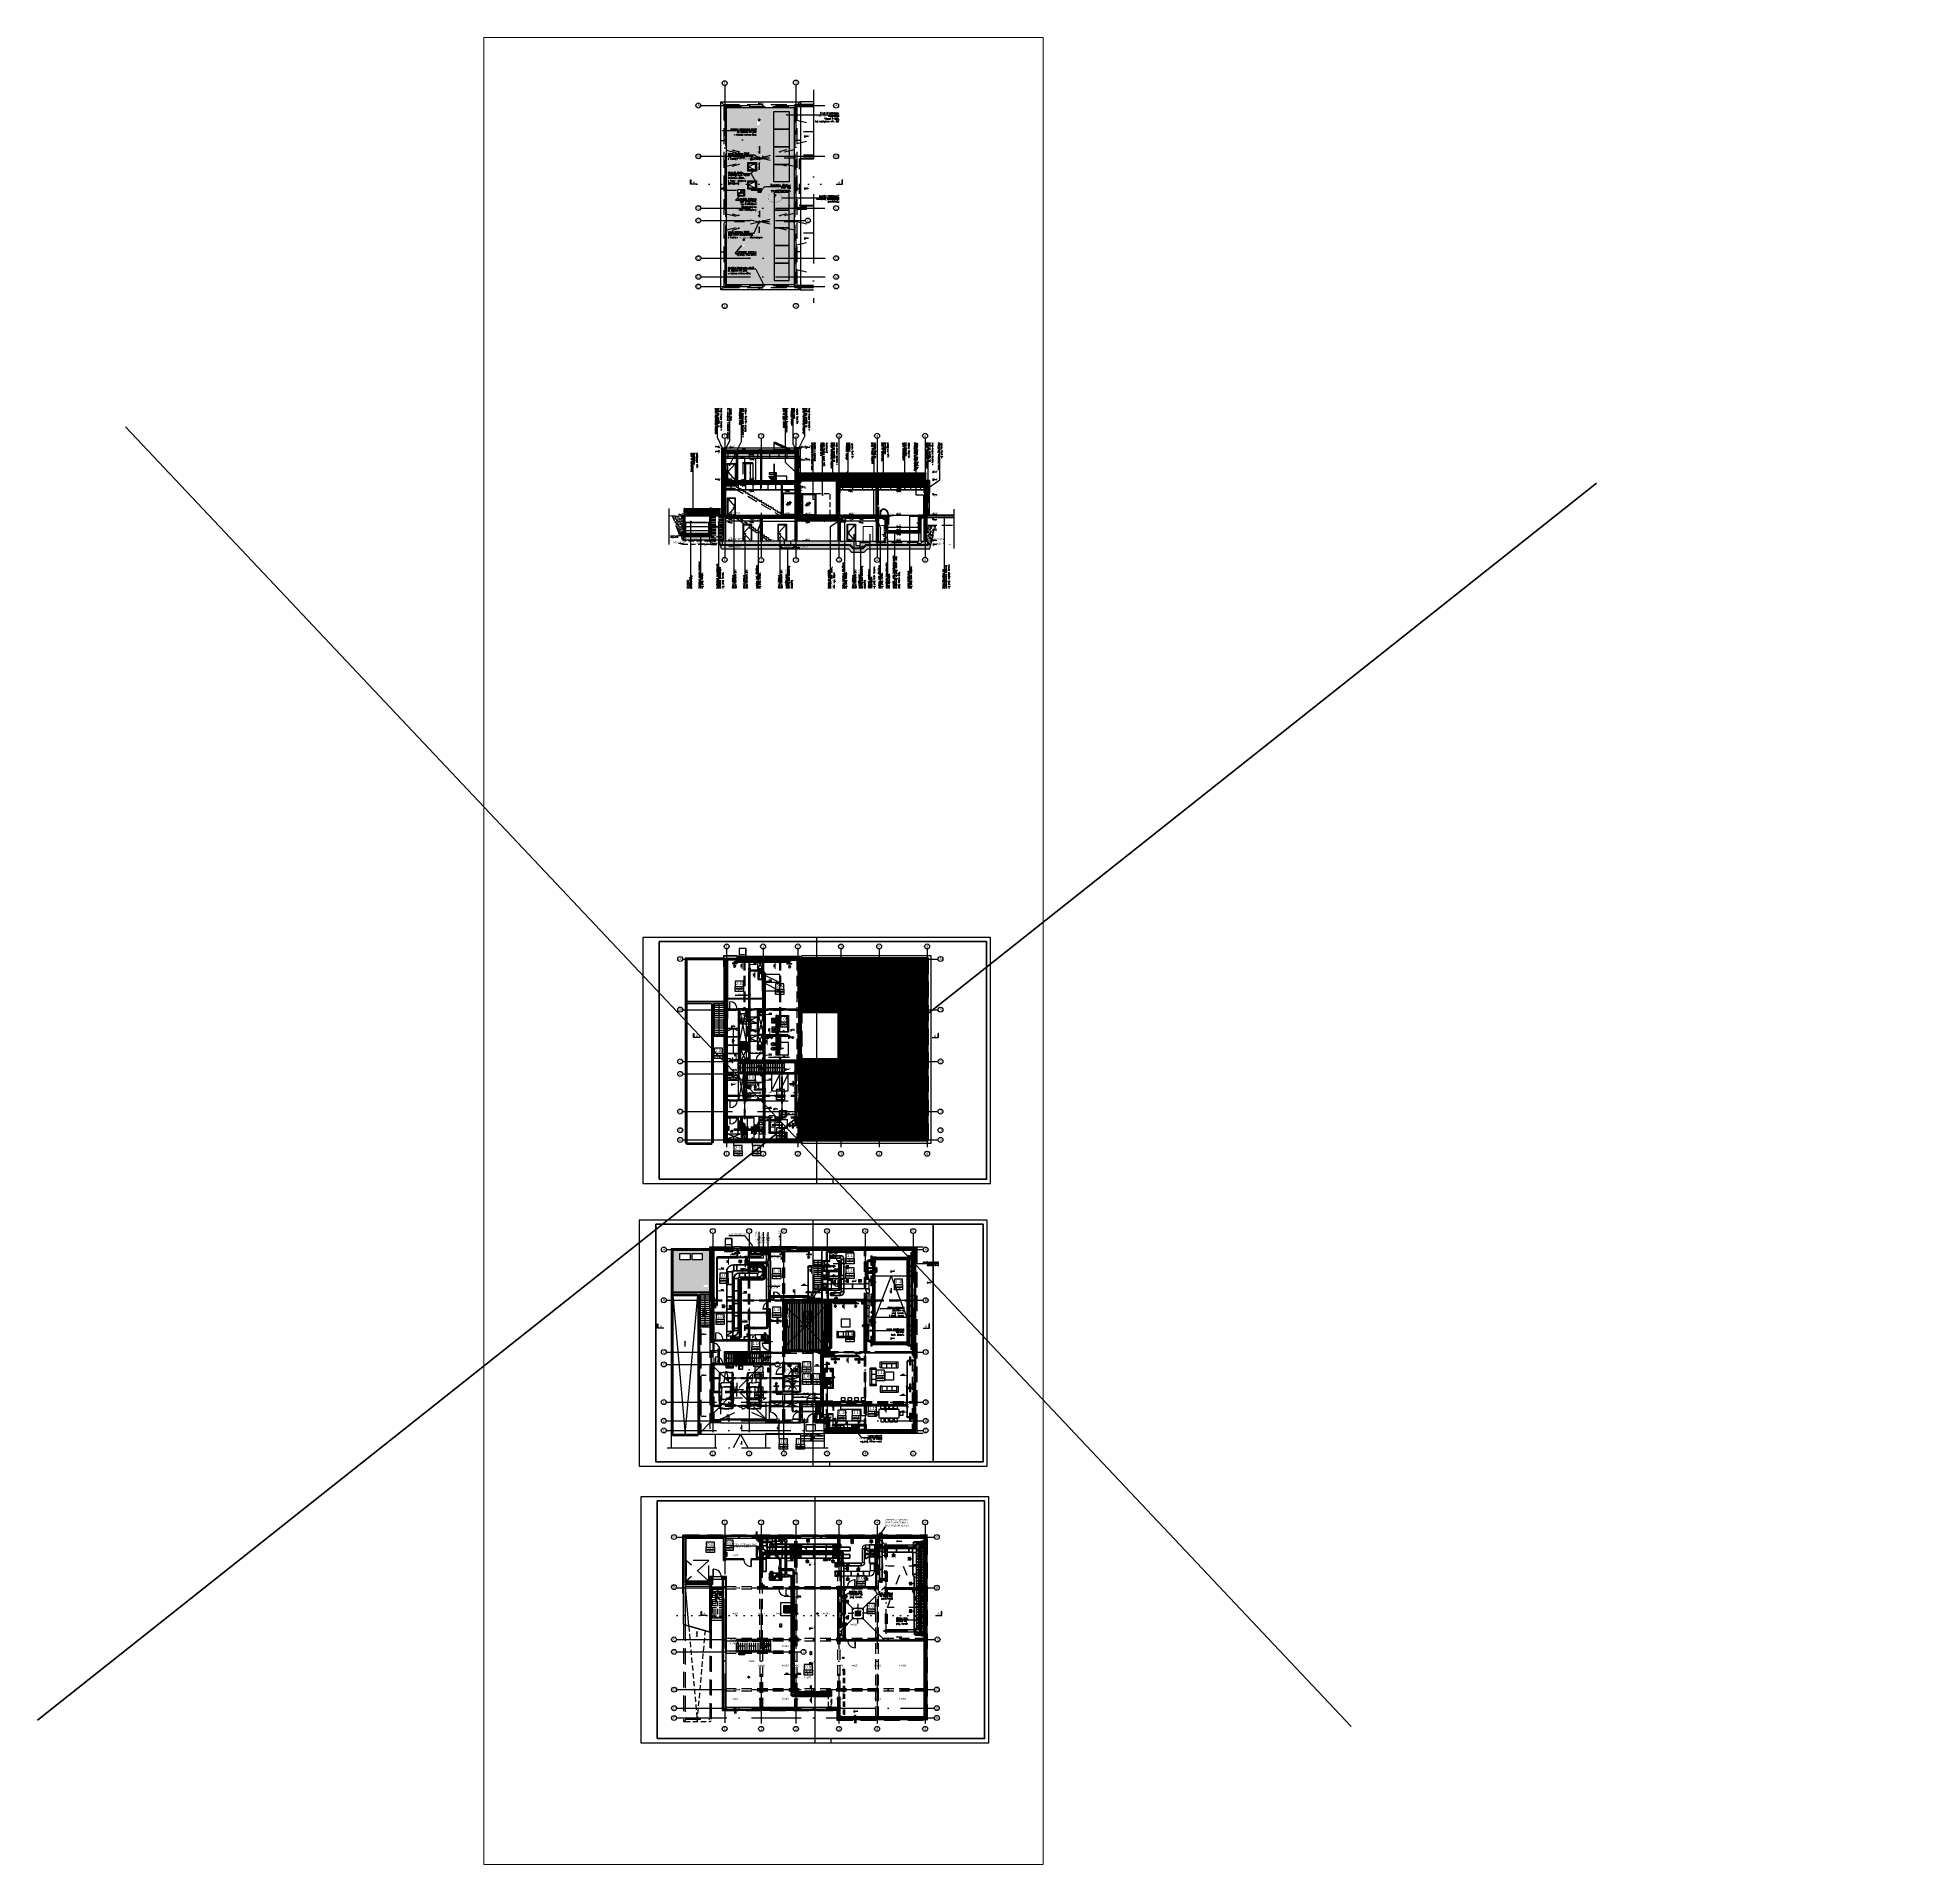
# Model space of a CAD drawing. Header units: millimetres. Extents: x -135140 to 267856, y -70704 to 149933.
# Drawn here: x -135140 to 90500, y -70704 to 149933 of the extents above; entities that cross this region are included whole.
import ezdxf
from ezdxf.enums import TextEntityAlignment as Align

# ---------------------------------------------------------------- set-up
doc = ezdxf.new("R2010")
doc.units = ezdxf.units.MM
doc.header["$LTSCALE"] = 99.9
for name, pattern in [('0707_PB_080619_gn_xref$0$ACAD_ISO03W100', [30, 12, -18]), ('0707_PB_080619_gn_xref$0$ACAD_ISO10W100', [18, 12, -3, 0, -3]), ('_DOT___DASH', [0.335239, 0.176389, -0.088194, 0.0001, -0.070556]), ('ACAD_ISO03W100', [30, 12, -18]), ('ACAD_ISO07W100', [3, 0, -3]), ('ACAD_ISO10W100', [18, 12, -3, 0, -3]), ('AUDIT_D_080509132939-0', [0]), ('CENTER', [2, 1.25, -0.25, 0.25, -0.25]), ('DASHDOT', [25.4, 12.7, -6.35, 0, -6.35]), ('DASHED', [0.75, 0.5, -0.25]), ('HIDDEN', [9.525, 6.35, -3.175]), ('HIDDENX2', [19.05, 12.7, -6.35])]:
    doc.linetypes.add(name, pattern=pattern)
for name, color, linetype in [('+48_ARMATURA', 251, 'Continuous'), ('+48_CIENKIE', 253, 'Continuous'), ('+48_DRENAŻ', 250, 'AUDIT_D_080509132939-0'), ('+48_HACZE', 253, 'Continuous'), ('+48_IZOLACJE', 250, 'Continuous'), ('+48_KANALIZACJA DESZCZOWA', 251, 'Continuous'), ('+48_KANALIZACJA SANIT.', 251, 'Continuous'), ('+48_KOTY', 250, 'Continuous'), ('+48_MEBLE', 251, 'Continuous'), ('+48_OKAP', 250, 'Continuous'), ('+48_OPISY', 251, 'Continuous'), ('+48_OPISY T', 251, 'Continuous'), ('+48_OPISY_POM', 250, 'Continuous'), ('+48_OPISY_STOLARKA', 251, 'Continuous'), ('+48_OSIE', 8, 'Continuous'), ('+48_PODCIAGI', 250, 'Continuous'), ('+48_PODCIĄG', 250, 'ACAD_ISO03W100'), ('+48_POSADZKA', 250, 'Continuous'), ('+48_PRZEBICIA', 143, 'Continuous'), ('+48_PRZEKRÓJ', 250, 'Continuous'), ('+48_SCHODY', 250, 'Continuous'), ('+48_SCIANY', 250, 'Continuous'), ('+48_SPUSTY', 150, 'Continuous'), ('+48_STOLARKA OKNA', 250, 'Continuous'), ('+48_STOLARKA_DRZWI', 250, 'Continuous'), ('+48_STOLARKA_OKNA', 250, 'Continuous'), ('+48_SUFITY_PODWIESZANE', 250, 'Continuous'), ('+48_SŁUPY', 251, 'Continuous'), ('+48_TARAS', 253, 'Continuous'), ('+48_UWAGI', 250, 'Continuous'), ('+48_WEŁNA', 252, 'Continuous'), ('+48_WIDOK', 250, 'Continuous'), ('+48_ZIELEŃ', 250, 'Continuous'), ('+48_ŚCIANY_GK', 250, 'Continuous'), ('+48_ŻELBET', 250, 'Continuous'), ('1_CIENKA', 252, 'Continuous'), ('_przerywane', 8, 'DASHED'), ('CP_HIDDE', 203, 'HIDDEN'), ('CP_LINENORM', 253, 'Continuous'), ('ESI PROWADZĄCA', 3, 'Continuous'), ('ESI-CZERPNIA DOM', 5, 'Continuous'), ('ESI-WYWIEW', 40, 'Continuous'), ('MEBLE', 250, 'Continuous'), ('SCHODY_', 250, 'Continuous'), ('WEN_NAW_OSIE', 2, 'CENTER'), ('WEN_NAW_ZLICZAC', 170, 'Continuous'), ('WEN_WYW_OSIE', 2, 'CENTER'), ('WEN_WYW_ZLICZAC', 40, 'Continuous'), ('ŚCIANY_', 250, 'Continuous')]:
    doc.layers.add(name, color=color, linetype=linetype)
for name, color, linetype, lineweight in [('+48_PRZERYWANA', 250, 'ACAD_ISO03W100', 13), ('2DH_SYM', 64, 'Continuous', 18), ('2DL_OBJ', 64, 'Continuous', 18), ('2DL_PFX_N1', 10, 'CPFLEX', 30), ('2DL_PRE_N1', 10, 'Continuous', 35), ('2DL_PRE_ps', 80, 'Continuous', 35), ('2DL_PRE_pu', 30, 'Continuous', 35), ('2DL_PRE_W11', 160, 'Continuous', 30), ('2DL_PRO_N1', 10, 'Continuous', 30), ('2DL_PRO_pu', 30, 'Continuous', 35), ('2DL_PRO_W11', 160, 'Continuous', 30), ('2DL_SYM', 64, 'Continuous', 18), ('Basen Linia 03', 250, 'Continuous', 30), ('Basen Osiowe', 250, 'DASHDOT', 9), ('CP_AXISAC', 7, 'DASHDOT', 0), ('CP_FRAME', 223, 'Continuous', 35), ('CP_HIDDEAC', 203, 'HIDDEN', 0), ('ESI-CENTRALA', 192, 'Continuous', 50), ('m1-działowe', 250, 'Continuous', 13), ('S_went_wyw_wc', 4, 'DASHED', 30), ('S_went_wywiew', 6, 'DASHED', 30), ('WENTYLACJA NAPISY', 7, 'Continuous', 25), ('x', 250, 'Continuous', 18)]:
    doc.layers.add(name, color=color, linetype=linetype, lineweight=lineweight)
doc.styles.add('ARIAL', font='ARIAL.TTF')
doc.styles.add('CP_ATTR', font='ROMANS.SHX')
doc.styles.get("Standard").update_dxf_attribs({"font": 'ARIAL.TTF'})
doc.styles.add('WRP_ARIAL', font='ARIAL.TTF', dxfattribs={"width": 0.8})
doc.styles.add('wymiary', font='romans.shx', dxfattribs={"width": 0.8})
doc.linetypes.add('BATTING', pattern='A,0.00254,-2.54,[134,ltypeshp.shx,S=2.54,R=0,X=-2.54,Y=0],-5.08,[134,ltypeshp.shx,S=2.54,R=180,X=2.54,Y=0],-2.54', length=10.16254)
doc.linetypes.add('CPFLEX', pattern='A,0.0001,-0.2,[131,ltypeshp.shx,S=0.2,R=0,X=-0.2,Y=0],-0.4,[131,ltypeshp.shx,S=0.2,R=180,X=0.2,Y=0],-0.2', length=0.8001)
doc.linetypes.add('P SCIEKOWY', pattern='A,30,[148,RODZLIN,S=5,R=0,X=0,Y=0],-15,30', length=75)
doc.linetypes.add('ZIGZAG', pattern='A,0.00254,-5.08,[131,ltypeshp.shx,S=5.08,R=0,X=-5.08,Y=0],-10.16,[131,ltypeshp.shx,S=5.08,R=180,X=5.08,Y=0],-5.08', length=20.32254)
pattern_1 = [(225, (-41382.43, 70031.367), (44.90128, -44.90128), [])]
pattern_2 = [(135, (-742073.9, -125572.43), (-89.802561, -89.802561), []), (135, (-742073.9, -125482.62), (-89.802561, -89.802561), [63.5, -31.75])]
pattern_3 = [(135, (-742073.9, -125572.43), (-89.802561, -89.802561), []), (135, (-742073.9, -125482.62), (-89.802561, -89.802561), [63.5, -31.75])]
pattern_4 = [(225, (-742073.9, -125572.43), (44.9012806, -44.9012806), [])]
pattern_5 = [(135, (-742073.9, -125572.43), (-89.802561, -89.802561), []), (135, (-742073.9, -125482.62), (-89.802561, -89.802561), [63.5, -31.75])]
pattern_6 = [(225, (-740392.266, -39830.8), (44.9012806, -44.9012806), [])]
pattern_7 = [(225, (-740392.266, -39830.8), (44.9012806, -44.9012806), [])]
pattern_8 = [(225, (-742073.9, -125572.43), (67.351921, -67.351921), [])]
pattern_9 = [(225, (-742073.9, -125572.43), (44.9012806, -44.9012806), [])]
pattern_10 = [(90, (-742073.9, -125572.43), (-95.25, 2e-14), [])]
pattern_11 = [(180, (-742073.9, -125572.43), (-2e-14, -95.25), [])]
pattern_12 = [(135, (-740392.27, -39830.8), (-89.802561, -89.802561), []), (135, (-740392.27, -39741), (-89.802561, -89.802561), [63.5, -31.75])]
pattern_13 = [(135, (-740631.18, -76045.33), (-89.802561, -89.802561), []), (135, (-740631.18, -75955.52), (-89.802561, -89.802561), [63.5, -31.75])]
pattern_14 = [(135, (-740631.18, -76045.33), (-89.802561, -89.802561), []), (135, (-740631.18, -75955.52), (-89.802561, -89.802561), [63.5, -31.75])]
pattern_15 = [(135, (-740631.18, -76045.33), (-89.802561, -89.802561), []), (135, (-740631.18, -75955.52), (-89.802561, -89.802561), [63.5, -31.75])]
pattern_16 = [(225, (-740631.18, -76045.325), (44.9012806, -44.9012806), [])]
pattern_17 = [(90, (-740631.18, -76045.325), (-63.5, 9e-14), []), (180, (-740631.18, -76045.325), (-6e-14, -63.5), [])]
pattern_18 = [(225, (-740631.18, -76045.325), (44.9012806, -44.9012806), [])]
pattern_19 = [(45, (-742073.903, -125572.427), (-11.22532015, 11.22532015), [])]
pattern_20 = [(45, (-740392.266, -39830.8), (-11.22532015, 11.22532015), [])]
pattern_21 = [(135, (-740631.18, 5901.465), (-62.8617928, 0), [44.45, -44.45])]
pattern_22 = [(45, (-740631.18, -58167.61), (-89.802561, 89.802561), []), (45, (-740541.38, -58167.61), (-89.802561, 89.802561), [63.5, -31.75])]
pattern_23 = [(225, (-740631.18, -76045.33), (89.802561, -89.802561), []), (225, (-740720.98, -76045.33), (89.802561, -89.802561), [63.5, -31.75])]
pattern_24 = [(135, (-740631.18, -76045.325), (-44.9012806, -44.9012806), [])]
pattern_25 = [(225, (-740392.266, -39830.8), (6.73519209, -6.73519209), [])]
pattern_26 = [(225, (-742073.9025, -125572.427), (6.73519209, -6.73519209), [])]
pattern_27 = [(225, (-740631.18, -76045.325), (44.9012806, -44.9012806), [])]
pattern_28 = [(135, (-740631.18, -76045.325), (-44.9012806, -44.9012806), [])]
pattern_29 = [(45, (-740631.18, -76045.33), (-89.802561, 89.802561), []), (45, (-740541.38, -76045.33), (-89.802561, 89.802561), [63.5, -31.75])]
pattern_30 = [(37.5, (-740631.18, -76045.325), (-3.200063, 97.8826475), [0, -77.216, 0, -86.36, 0, -82.55]), (7.5, (-740631.18, -76045.33), (89.904657, 143.36502), [0, -41.656, 0, -69.596, 0, -26.67]), (327.5, (-740693.66, -76045.325), (158.198474, 0.287437), [0, -25.4, 0, -91.44, 0, -119.38]), (317.5, (-740693.66, -76045.33), (152.71129, 44.585865), [0, -12.7, 0, -59.944, 0, -68.58])]
pattern_31 = [(135, (-740631.18, -76045.33), (-89.802561, -89.802561), []), (135, (-740631.18, -75955.52), (-89.802561, -89.802561), [63.5, -31.75])]
pattern_32 = [(37.5, (-740631.18, -76045.33), (-8.000156, 244.70662), [0, -193.04, 0, -215.9, 0, -206.375]), (7.5, (-740631.18, -76045.33), (224.76164, 358.41255), [0, -104.14, 0, -173.99, 0, -66.675]), (327.5, (-740787.39, -76045.33), (395.496185, 0.71859), [0, -63.5, 0, -228.6, 0, -298.45]), (317.5, (-740787.4, -76045.33), (381.77823, 111.46466), [0, -31.75, 0, -149.86, 0, -171.45])]
pattern_33 = [(45, (-742072.402, -125572.427), (-11.22532015, 11.22532015), [])]

# ---------------------------------------------------------------- blocks, each defined once
blk = doc.blocks.new('wc_ego')
at = {"layer": '+48_ARMATURA'}
for p, q in [((14, 0), (-14, 0)), ((-9, -10), (-6, -10)), ((9, -10), (6, -10))]:
    blk.add_line(p, q, dxfattribs=at)
for points in [[(15, -48, 0.091012), (18, -33, 0.04468), (16, -16, 0.150678), (12, -9, 0.380316), (-12, -9, 0.150678), (-16, -16, 0.04468), (-18, -33, 0.091012), (-15, -48, 0.171854), (-9, -55, 0.258868), (9, -55, 0.171854)], [(-6, -17, 0.228329), (-12, -24, 0.112012), (-12, -43, 0.161795), (-8, -50, 0.320353), (8, -50, 0.161795), (12, -43, 0.112012), (12, -24, 0.228329), (6, -17, 0.236897)]]:
    blk.add_lwpolyline(points, format="xyb", close=True, dxfattribs=at)
blk.add_lwpolyline([(-4, -28), (-4, -25), (4, -25), (4, -28, -1), (-4, -28, -1)], format="xyb", dxfattribs=at)
for centre in [(-8, -10), (8, -10)]:
    blk.add_circle(centre, 1, dxfattribs=at)
for centre, start, end in [((128, -33), 166.714, 180), ((-128, -33), 0, 13.286)]:
    blk.add_arc(centre, 146, start, end, dxfattribs=at)
blk = doc.blocks.new('UMYWALKA')
at = {"layer": '+48_ARMATURA'}
for p, q in [((-30, 0), (-30, -47.6)), ((-30, 0), (30, 0)), ((-10, 0), (10, 0)), ((-10, 0), (-10, -27.7)), ((10, 0), (10, -27.7)), ((30, -47.6), (30, 0)), ((-29.2, -48.4), (29.2, -48.4)), ((-28, -13.8), (-28, -45.6)), ((-27.2, -13), (27.2, -13)), ((-27.2, -46.4), (27.2, -46.4)), ((-2.7, -29.7), (2.7, -29.7)), ((-1.95, -4), (1.95, -4)), ((0, -2.05), (0, -5.95)), ((0, -27), (0, -32.4)), ((0, -37.7), (0, -37.7)), ((28, -45.6), (28, -13.8))]:
    blk.add_line(p, q, dxfattribs=at)
for centre, radius in [((0, -29.7), 2.5), ((0, -4), 1.75), ((0, -29.7), 1.7)]:
    blk.add_circle(centre, radius, dxfattribs=at)
for centre, radius, start, end in [((-29.2, -47.6), 0.8, 180, 270), ((-27.2, -13.8), 0.8, 90, 180), ((-27.2, -45.6), 0.8, 180, 270), ((0, -27.7), 10, 180, 270), ((0, 1.78), 5.78, 197.945253, 342.054747), ((0, -27.7), 10, 270, 0), ((27.2, -13.8), 0.8, 0, 90), ((27.2, -45.6), 0.8, 270, 0), ((29.2, -47.6), 0.8, 270, 0)]:
    blk.add_arc(centre, radius, start, end, dxfattribs=at)
blk = doc.blocks.new('drzwi')
at = {"layer": '+48_STOLARKA_DRZWI'}
for p, q in [((-2, 0), (-2, -70)), ((0, 0), (-2, 0)), ((0, 0), (0, -70)), ((-2, -70), (0, -70))]:
    blk.add_line(p, q, dxfattribs=at)
blk.add_arc((-2, 0), 70, 180, 270, dxfattribs=at)
blk = doc.blocks.new('DRZWI_90')
at = {"layer": '+48_STOLARKA_DRZWI'}
for points in [[(36405, 16749), (36405, 16744), (36410, 16744), (36410, 16749)], [(36405, 16654), (36405, 16649), (36410, 16649), (36410, 16654)]]:
    blk.add_lwpolyline(points, close=True, dxfattribs=at)
at = {"layer": '+48_STOLARKA_DRZWI', "xscale": 1.25, "yscale": 1.25, "zscale": 1.25, "rotation": 270}
blk.add_blockref('drzwi', (36405, 16654), dxfattribs=at)
blk = doc.blocks.new('stre')
at = {"layer": '+48_ARMATURA'}
for p, q in [((35851, 23191), (35851, 23209)), ((35923, 23209), (35851, 23209)), ((35864, 23191), (35851, 23191)), ((35851, 23119), (35851, 23191)), ((35923, 23137), (35851, 23137)), ((35923, 23119), (35851, 23119)), ((35918, 23191), (35855, 23191)), ((35864, 23137), (35855, 23137)), ((35871, 23191), (35862, 23191)), ((35923, 23191), (35869, 23191)), ((35869, 23137), (35869, 23191)), ((35923, 23191), (35923, 23209)), ((35923, 23137), (35923, 23191)), ((35923, 23137), (35923, 23119))]:
    blk.add_line(p, q, dxfattribs=at)
blk = doc.blocks.new('BMW-P')
for p, q in [((0.01, 0.09), (0.07, 0.64)), ((0.04, -0.01), (0.05, 0.08)), ((0.05, 0.08), (0.13, 0.68)), ((0.05, 0.08), (1.26, 0.26)), ((0.13, 0.68), (1.37, 0.7)), ((0.22, 0.78), (2.3, 0.85)), ((0.23, 0.84), (0.52, 0.84)), ((1.26, 0.54), (1.26, 0.26)), ((1.33, 0.54), (1.26, 0.54)), ((1.33, 0.51), (1.26, 0.51)), ((1.33, 0.47), (1.26, 0.47)), ((1.33, 0.47), (1.26, 0.47)), ((1.33, 0.43), (1.26, 0.43)), ((1.33, 0.4), (1.26, 0.4)), ((1.33, 0.36), (1.26, 0.36)), ((1.33, 0.33), (1.26, 0.33)), ((1.33, 0.29), (1.26, 0.29)), ((1.33, 0.29), (1.26, 0.29)), ((1.33, 0.26), (1.26, 0.26)), ((1.4, 0.82), (1.33, 0.54)), ((1.33, 0.26), (1.33, 0.23)), ((1.82, 0.52), (1.36, 0.66)), ((1.86, 0.56), (1.38, 0.73)), ((2.95, 0.79), (1.4, 0.75)), ((1.85, 0.61), (1.4, 0.75)), ((2, 0.57), (1.51, 0.72)), ((1.93, 0.52), (1.88, 0.48)), ((2.26, 0.53), (1.93, 0.52)), ((2.53, 0.57), (2, 0.57)), ((2.4, 0.53), (2.26, 0.53)), ((2.31, 0.85), (4.35, 0.81)), ((2.57, 0.53), (2.4, 0.53)), ((2.42, 0.77), (2.46, 0.57)), ((2.46, 0.77), (2.47, 0.85)), ((2.46, 0.77), (2.49, 0.57)), ((2.49, 0.77), (2.53, 0.57)), ((3.05, 0.61), (2.53, 0.57)), ((2.77, 0.53), (2.57, 0.53)), ((2.99, 0.54), (2.77, 0.53)), ((2.95, 0.79), (2.92, 0.61)), ((2.98, 0.79), (2.95, 0.6)), ((3.3, 0.75), (2.95, 0.79)), ((3.16, 0.54), (2.99, 0.54)), ((3.3, 0.75), (3.05, 0.61)), ((3.34, 0.51), (3.16, 0.54)), ((3.59, 0.75), (3.23, 0.61)), ((3.3, 0.57), (3.23, 0.61)), ((3.69, 0.72), (3.3, 0.57)), ((3.34, 0.51), (3.3, 0.2)), ((3.3, 0.2), (3.3, 0.02)), ((3.3, 0.02), (3.3, -0.13)), ((3.38, 0.53), (3.41, 0.57)), ((3.76, 0.68), (3.41, 0.57)), ((3.69, 0.72), (3.59, 0.75)), ((3.8, 0.62), (3.76, 0.68)), ((3.83, 0.72), (4.47, 0.66)), ((3.88, 0.66), (3.83, 0.72)), ((4.36, 0.68), (4.47, -0.02)), ((4.39, 0.68), (4.51, -0.02)), ((4.47, 0.68), (4.54, -0.02)), ((0.08, -0.72), (0.01, -0.09)), ((0.03, -0.08), (0.04, -0.01)), ((1.26, -0.27), (0.03, -0.08)), ((0.14, -0.68), (0.03, -0.08)), ((1.43, -0.77), (0.14, -0.7)), ((2.28, -0.87), (0.23, -0.8)), ((0.24, -0.85), (0.49, -0.85)), ((1.29, -0.55), (1.26, -0.27)), ((1.33, -0.27), (1.26, -0.27)), ((1.36, -0.3), (1.26, -0.3)), ((1.36, -0.33), (1.26, -0.33)), ((1.36, -0.38), (1.27, -0.38)), ((1.36, -0.41), (1.27, -0.41)), ((1.36, -0.45), (1.28, -0.45)), ((1.36, -0.48), (1.29, -0.48)), ((1.36, -0.52), (1.29, -0.52)), ((1.36, -0.52), (1.29, -0.52)), ((1.36, -0.55), (1.29, -0.55)), ((1.35, -0.23), (1.33, -0.27)), ((1.43, -0.83), (1.36, -0.55)), ((1.84, -0.57), (1.41, -0.71)), ((1.93, -0.59), (1.43, -0.77)), ((2.03, -0.59), (1.54, -0.77)), ((1.54, -0.77), (2.49, -0.8)), ((1.91, -0.52), (1.89, -0.46)), ((2.06, -0.53), (1.91, -0.52)), ((2.03, -0.59), (2.49, -0.59)), ((2.41, -0.52), (2.06, -0.53)), ((4.44, -0.8), (2.28, -0.87)), ((2.67, -0.53), (2.41, -0.52)), ((2.51, -0.59), (2.43, -0.8)), ((2.53, -0.59), (2.46, -0.87)), ((2.49, -0.59), (3.08, -0.6)), ((2.49, -0.8), (3.35, -0.78)), ((2.56, -0.59), (2.52, -0.8)), ((3, -0.54), (2.67, -0.53)), ((2.92, -0.6), (2.96, -0.79)), ((2.96, -0.6), (3, -0.79)), ((3.16, -0.55), (3, -0.54)), ((3.35, -0.78), (3.08, -0.6)), ((3.34, -0.52), (3.16, -0.55)), ((3.33, -0.62), (3.26, -0.66)), ((3.63, -0.77), (3.26, -0.66)), ((3.3, -0.13), (3.34, -0.52)), ((3.72, -0.73), (3.34, -0.62)), ((3.8, -0.69), (3.41, -0.59)), ((3.72, -0.73), (3.63, -0.77)), ((3.81, -0.64), (3.8, -0.69)), ((3.89, -0.67), (3.83, -0.73)), ((4.47, -0.69), (3.83, -0.73)), ((4.47, -0.02), (4.36, -0.69)), ((4.51, -0.02), (4.4, -0.69)), ((4.47, -0.69), (4.44, -0.8)), ((4.54, -0.02), (4.47, -0.69))]:
    blk.add_line(p, q)
blk.add_circle((0.11, -0.01), 0.0524)
for centre, radius, start, end in [((0.42, 0), 0.421, 167.8285, 192.1715), ((0.24, 0.66), 0.181, 93.1985, 186.1702), ((0.24, 0.66), 0.123, 99.8659, 171.9709), ((0.8, -0.36), 1.23, 72.8697, 111.0375), ((4.68, 0.18), 3.35, 178.0679, 187.0565), ((5.21, 0.04), 3.42, 171.0484, 190.0393), ((5.27, 0.01), 3.42, 171.0484, 188.9516), ((3.4, -0.34), 1.25, 68.805, 107.0539), ((6.72, 0.06), 3.37, 171.0559, 191.0409), ((0.51, -0.02), 3.35, 348.0688, 11.9312), ((0.6, -0.03), 3.35, 348.0688, 11.9312), ((4.33, 0.68), 0.137, 356.6335, 79.992), ((0.25, -0.68), 0.174, 193.3925, 264.8056), ((0.26, -0.68), 0.121, 180, 266.1859), ((0.78, 0.36), 1.25, 248.8831, 288.0834), ((3.39, 0.35), 1.25, 251.9166, 291.1169)]:
    blk.add_arc(centre, radius, start, end)
blk = doc.blocks.new('OZN_OSI')
at = {"layer": '+48_OSIE', "linetype": 'Continuous', "ltscale": 5}
blk.add_circle((0, -30), 30, dxfattribs=at)
at = {"layer": '+48_OSIE', "linetype": 'Continuous', "ltscale": 5, "style": 'WRP_ARIAL', "width": 0.8}
blk.add_attdef('NR', (-23, -44), '', height=30, dxfattribs=at)
blk = doc.blocks.new('UMYWALKA_40')
at = {"layer": '+48_MEBLE'}
for p, q in [((-200, -225), (-200, 0)), ((200, 0), (-200, 0)), ((200, 0), (200, -225)), ((195, -230), (-195, -230)), ((-185, -210), (-185, -20)), ((123, -15), (-180, -15)), ((123, -215), (-180, -215)), ((-8, -115), (-52, -115)), ((-30, -93), (-30, -137)), ((128, -20), (128, -210))]:
    blk.add_line(p, q, dxfattribs=at)
for centre, radius in [((-30, -115), 20), ((-30, -115), 13), ((164, -115), 15)]:
    blk.add_circle(centre, radius, dxfattribs=at)
for centre, start, end in [((-195, -225), 180, 270), ((-180, -20), 90, 180), ((-180, -210), 180, 270), ((123, -20), 0, 90), ((123, -210), 270, 0), ((195, -225), 270, 0)]:
    blk.add_arc(centre, 5, start, end, dxfattribs=at)
blk = doc.blocks.new('y')
at = {"layer": '+48_MEBLE', "extrusion": (0, 0, -1)}
for centre, major_axis, start_param, end_param in [((69762, 11507), (1.06, 1.06), 3.926991, 10.210176), ((69766, 11517), (-0.354, 0.354), 5.497787, 7.068583), ((69781, 11507), (-1.41, 1.41), 5.497787, 7.068583), ((69781, 11507), (0.919, 0.919), 3.926991, 5.497787), ((69781, 11507), (0.919, 0.919), 5.497787, 7.068583), ((69781, 11507), (-1.41, 1.41), 7.068583, 8.63938), ((69796, 11517), (0.354, 0.354), -0.785398, 0.785398), ((69759, 11496), (0.354, 0.354), 2.356194, 3.926991), ((69766, 11498), (0.354, 0.354), 2.356194, 3.926991), ((69781, 11507), (-1.41, 1.41), 10.210176, 11.780972), ((69781, 11507), (0.919, 0.919), 8.63938, 10.210176), ((69781, 11507), (0.919, 0.919), 7.068583, 8.63938), ((69781, 11507), (-1.41, 1.41), 8.63938, 10.210176), ((69796, 11498), (-0.354, 0.354), 2.356194, 3.926991), ((69798, 11496), (-0.354, 0.354), 2.356194, 3.926991)]:
    blk.add_ellipse(centre, major_axis=major_axis, ratio=1, start_param=start_param, end_param=end_param, dxfattribs=at)
at = {"layer": '+48_ARMATURA', "xscale": -0.09999999999854481, "yscale": 0.1000000000058208, "zscale": 0.1}
blk.add_blockref('UMYWALKA_40', (69778, 11519), dxfattribs=at)
blk = doc.blocks.new('OPISY_POM_METKA')
at = {"layer": '+48_OPISY_POM', "ltscale": 5}
for points in [[(0, -70), (110, -70), (110, 0), (0, 0)], [(110, -105), (0, -105), (0, -70), (110, -70)]]:
    blk.add_lwpolyline(points, close=True, dxfattribs=at)
at = {"layer": '+48_OPISY_POM'}
blk.add_lwpolyline([(110, -140), (0, -140), (0, -105), (110, -105)], close=True, dxfattribs=at)
at = {"layer": '+48_OPISY_POM', "ltscale": 5, "style": 'WRP_ARIAL', "width": 0.8}
for tag, p, height in [('POW', (6, -99), 20), ('NRPOM', (26, -51), 40)]:
    blk.add_attdef(tag, p, '', height=height, dxfattribs=at)
at = {"layer": '+48_OPISY_POM', "style": 'WRP_ARIAL', "width": 0.8}
blk.add_attdef('H', (6, -134), '', height=20, dxfattribs=at)
blk = doc.blocks.new('koty')
at = {"layer": '+48_KOTY', "color": 3, "ltscale": 5}
blk.add_line((70403, 11225), (70423, 11225), dxfattribs=at)
blk.add_lwpolyline([(70399, 11217), (70403, 11225), (70394, 11225)], close=True, dxfattribs=at)
at = {"layer": '+48_KOTY', "color": 3, "style": 'WRP_ARIAL', "width": 0.8}
blk.add_attdef('POZIOM', (70403, 11227), '', height=10, dxfattribs=at)
blk = doc.blocks.new('drzwi100')
at = {"layer": '+48_STOLARKA_DRZWI'}
for points in [[(5, 110), (5, 105), (0, 105), (0, 110)], [(5, 5), (5, 0), (0, 0), (0, 5)]]:
    blk.add_lwpolyline(points, close=True, dxfattribs=at)
at = {"layer": '+48_STOLARKA_DRZWI', "extrusion": (0, 0, -1), "xscale": 1.388888888888687, "yscale": 1.388888888888687, "zscale": -1.388888888889107, "rotation": 270}
blk.add_blockref('drzwi', (-5, 5), dxfattribs=at)
blk = doc.blocks.new('kratka 10x10')
for p, q in [((-5, 5), (-10, 10)), ((5, 5), (10, 10)), ((-5, -5), (-10, -10)), ((5, -5), (10, -10))]:
    blk.add_line(p, q)
blk.add_lwpolyline([(5, 5), (-5, 5), (-5, -5), (5, -5)], close=True)
blk = doc.blocks.new('zlew')
at = {"layer": '+48_ARMATURA'}
for p, q in [((-52, 50), (-52, 0)), ((0, 50), (-52, 50)), ((0, 0), (-52, 0)), ((0, 0), (0, 50))]:
    blk.add_line(p, q, dxfattribs=at)
blk.add_lwpolyline([(-43, 4), (-9, 4, 0.414214), (-5, 8), (-5, 41, 0.414214), (-9, 46), (-43, 46, 0.414214), (-48, 41), (-48, 8, 0.414214)], format="xyb", close=True, dxfattribs=at)
blk.add_circle((-26, 15), 2.96, dxfattribs=at)
blk = doc.blocks.new('kc')
at = {"layer": '+48_ARMATURA', "linetype": 'Continuous'}
for p, q in [((2, -9), (0, -11)), ((0, -11), (3, -12)), ((0, -14), (3, -12)), ((0, -14), (3, -16)), ((0, -17), (3, -16)), ((0, -17), (3, -19)), ((0, -20), (3, -19)), ((0, -20), (1, -21))]:
    blk.add_line(p, q, dxfattribs=at)
blk.add_lwpolyline([(-1, -9), (0, 1), (5, 0), (4, -10)], close=True, dxfattribs=at)
blk = doc.blocks.new('WC_KOLO_BOK')
at = {"layer": 'MEBLE'}
for p, q in [((0, 38), (5, 40)), ((0, 38), (0, 0)), ((15, 36), (0, 36)), ((2, 4), (5, 4)), ((4, 2), (4, 5)), ((56, 40), (5, 40)), ((6, 31), (6, 36)), ((16, 31), (6, 31)), ((6, 0), (33, 0)), ((17, 35), (16, 40)), ((51, 35), (17, 35)), ((52, 40), (51, 35))]:
    blk.add_line(p, q, dxfattribs=at)
blk.add_lwpolyline([(0, 0), (6, 0), (7, 3), (7, 3), (9, 3), (21, 5)], dxfattribs=at)
for points in [[(19, 26), (16, 23), (12, 23), (12, 13), (15, 13, -0.106731), (17, 12, -0.262549), (18, 12, 0.09067), (20, 5, 0.337696), (28, 3, 0.254555), (31, 6), (34, 20, -0.317983), (38, 23, 0.369214), (57, 39)], [(24, 9, 0.047449), (22, 20, 0.087075), (20, 24, -0.099381), (15, 36)]]:
    blk.add_lwpolyline(points, format="xyb", dxfattribs=at)
blk.add_circle((4, 4), 1, dxfattribs=at)
for centre, radius, start, end in [((-1, 47), 58.4, 305.698, 351.757), ((56, 39), 0.8, 351.757, 90)]:
    blk.add_arc(centre, radius, start, end, dxfattribs=at)
blk = doc.blocks.new('A$C6D9607FD')
at = {"layer": '+48_PRZEKRÓJ', "color": 251}
for p, q in [((137, 340), (0, 340)), ((0, 340), (0, 337)), ((0, 0), (0, 3)), ((11, 325), (56, 319)), ((11, 15), (56, 21)), ((62, 311), (62, 29)), ((75, 311), (75, 29)), ((126, 325), (81, 319)), ((126, 15), (81, 21)), ((137, 340), (137, 337)), ((137, 0), (137, 3)), ((137, 0), (0, 0)), ((137, 0), (0, 0))]:
    blk.add_line(p, q, dxfattribs=at)
for centre, radius, start, end in [((12, 337), 12.2, 180, 262.03039), ((12, 3), 12.2, 97.96961, 180), ((55, 311), 7.3, 0, 82.03039), ((55, 29), 7.3, 277.96961, 0), ((82, 311), 7.3, 97.96961, 180), ((82, 29), 7.3, 180, 262.03039), ((125, 337), 12.2, 277.96961, 0), ((125, 3), 12.2, 0, 82.03039)]:
    blk.add_arc(centre, radius, start, end, dxfattribs=at)
blk = doc.blocks.new('drzwi_100')
at = {"layer": '+48_STOLARKA_DRZWI'}
for points in [[(-110, -5), (-105, -5), (-105, 0), (-110, 0)], [(-5, -5), (0, -5), (0, 0), (-5, 0)]]:
    blk.add_lwpolyline(points, close=True, dxfattribs=at)
at = {"layer": '+48_STOLARKA_DRZWI', "xscale": 1.388888888890506, "yscale": 1.388888888888687, "zscale": 1.388888888888889}
blk.add_blockref('drzwi', (-5, -5), dxfattribs=at)
blk = doc.blocks.new('ReZminus')
for p, q in [((0.5, 0.5), (-0.5, 0.5)), ((0.5, -0.5), (0.5, 0.5)), ((-0.5, -0.5), (0.5, -0.5))]:
    blk.add_line(p, q)
at = {"layer": 'CP_HIDDE'}
for p, q in [((-0.5, 0.5), (-0.5, -0.5)), ((-0.5, 0.5), (0.25, 0.25)), ((0.25, 0.25), (0.5, -0.5))]:
    blk.add_line(p, q, dxfattribs=at)
blk = doc.blocks.new('2CP_AC_ELBZ_RE_W30_H10_R5_A-90_E5_F5_S0_T0_ys')
at = {"ltscale": 0.15}
for p, q in [((0, -15), (0, 15)), ((0, 15), (10, 15)), ((0, -15), (10, -15))]:
    blk.add_line(p, q, dxfattribs=at)
at = {"ltscale": 0.15, "xscale": 10, "yscale": 30}
blk.add_blockref('ReZminus', (15, 0), dxfattribs=at)
at = {"linetype": 'ByBlock', "ltscale": 0.15, "style": 'CP_ATTR', "flags": 9}
for tag in ['NAME', 'PRODUCER', 'PRODUCT-TYPE', 'ARTICLE', 'FLOW', 'OTHER']:
    blk.add_attdef(tag, (0, 0), '', height=0.0001, dxfattribs=at)
blk = doc.blocks.new('2CP_AC_TEE3_RE_W30_W30_L45_L8_Z0_H10_A90')
at = {"ltscale": 0.15}
for p, q in [((0, -15), (0, 15)), ((0, 15), (7.5, 15)), ((7.5, 15), (7.5, 23)), ((7.5, 23), (37.5, 23)), ((37.5, 15), (37.5, 23)), ((45, 15), (37.5, 15)), ((45, -15), (45, 15)), ((0, -15), (45, -15))]:
    blk.add_line(p, q, dxfattribs=at)
at = {"linetype": 'ByBlock', "ltscale": 0.15, "style": 'CP_ATTR', "flags": 9}
for tag in ['NAME', 'PRODUCER', 'PRODUCT-TYPE', 'ARTICLE', 'FLOW', 'OTHER']:
    blk.add_attdef(tag, (0, 0), '', height=0.0001, dxfattribs=at)
blk = doc.blocks.new('2CP_AC_PIPE_RE')
at = {"ltscale": 0.15}
for p, q in [((1, 0.5), (0, 0.5)), ((0, 0.5), (0, -0.5)), ((1, -0.5), (1, 0.5)), ((0, -0.5), (1, -0.5))]:
    blk.add_line(p, q, dxfattribs=at)
at = {"linetype": 'ByBlock', "ltscale": 0.15, "style": 'CP_ATTR', "flags": 9}
for tag in ['NAME', 'PRODUCER', 'PRODUCT-TYPE', 'ARTICLE', 'FLOW', 'OTHER']:
    blk.add_attdef(tag, (0, 0), '', height=0.0001, dxfattribs=at)
blk = doc.blocks.new('PDLAC025')
for p, q in [((-0.5, -0.5), (-0.5, 0.5)), ((-0.5, 0.5), (0.5, 0.5)), ((-0.5, 0.3), (0.5, 0.3)), ((-0.5, 0.1), (0.5, 0.1)), ((0.5, 0.5), (0.5, -0.5)), ((-0.5, -0.1), (0.5, -0.1)), ((-0.5, -0.3), (0.5, -0.3)), ((0.5, -0.5), (-0.5, -0.5))]:
    blk.add_line(p, q)
at = {"linetype": 'ByBlock', "style": 'CP_ATTR', "flags": 9}
for tag in ['NAME', 'NUMBER', 'GROUP', 'ARTICLE', 'PRODUCT-TYPE', 'ORDER-NO', 'PRODUCER', 'DN', 'PN', 'CHARACTER', 'TEMPERATURE', 'POWER', 'VOLTAGE', 'FLOW', 'OTHER']:
    blk.add_attdef(tag, text='', height=0.00005, dxfattribs=at).set_placement((-0.09, -0.02), align=Align.MIDDLE_LEFT)
blk = doc.blocks.new('2CP_AC_ECAP_RE_W30_L4_T0')
at = {"ltscale": 0.15}
for p, q in [((0, -15), (0, 15)), ((0, 15), (4, 15)), ((4, 15), (4, -15)), ((4, -15), (0, -15))]:
    blk.add_line(p, q, dxfattribs=at)
at = {"linetype": 'ByBlock', "ltscale": 0.15, "style": 'CP_ATTR', "flags": 9}
for tag in ['NAME', 'PRODUCER', 'PRODUCT-TYPE', 'ARTICLE', 'FLOW', 'OTHER']:
    blk.add_attdef(tag, (0, 0), '', height=0.0001, dxfattribs=at)
blk = doc.blocks.new('CPHS_DS06')
blk.add_line((0, 0), (1.55, 0))
at = {"style": 'CP_ATTR', "flags": 12}
for tag, p in [('EVAL_W_MM', (1.04, 0.28)), ('EVAL_H_MM', (1.04, -0.28))]:
    blk.add_attdef(tag, text='', height=0.35, dxfattribs=at).set_placement(p, align=Align.MIDDLE)
at = {"linetype": 'ByBlock', "style": 'CP_ATTR', "flags": 9}
blk.add_attdef('VAL', text='', height=0.00005, dxfattribs=at).set_placement((0.41, 0.18), align=Align.MIDDLE_LEFT)
blk = doc.blocks.new('2CP_AC_ELBZ_RE_W50_H30_R10_A-90_E5_F5_S0_T0_ys')
at = {"ltscale": 0.15}
for p, q in [((0, -25), (0, 25)), ((0, 25), (15, 25)), ((0, -25), (15, -25))]:
    blk.add_line(p, q, dxfattribs=at)
at = {"ltscale": 0.15, "xscale": 30, "yscale": 50}
blk.add_blockref('ReZminus', (30, 0), dxfattribs=at)
at = {"linetype": 'ByBlock', "ltscale": 0.15, "style": 'CP_ATTR', "flags": 9}
for tag in ['NAME', 'PRODUCER', 'PRODUCT-TYPE', 'ARTICLE', 'FLOW', 'OTHER']:
    blk.add_attdef(tag, (0, 0), '', height=0.0001, dxfattribs=at)
blk = doc.blocks.new('ReZplus')
blk.add_hatch(color=256).paths.add_polyline_path([(0.5, 0.5), (-0.5, 0.5), (0.25, 0.25), (0.5, -0.5)])
for p, q in [((0.5, 0.5), (-0.5, 0.5)), ((-0.5, 0.5), (-0.5, -0.5)), ((-0.5, 0.5), (0.25, 0.25)), ((0.25, 0.25), (0.5, -0.5)), ((0.5, -0.5), (0.5, 0.5)), ((-0.5, -0.5), (0.5, -0.5))]:
    blk.add_line(p, q)
blk = doc.blocks.new('2CP_AC_PIPZ_RE_yu')
at = {"ltscale": 0.15}
blk.add_blockref('ReZplus', (0, 0), dxfattribs=at)
at = {"linetype": 'ByBlock', "ltscale": 0.15, "style": 'CP_ATTR', "flags": 9}
for tag in ['NAME', 'PRODUCER', 'PRODUCT-TYPE', 'ARTICLE', 'FLOW', 'OTHER']:
    blk.add_attdef(tag, (0, 0), '', height=0.0001, dxfattribs=at)
blk = doc.blocks.new('CPLS_464')
for p, q in [((-0.5, 0), (0.5, 0)), ((0.5, 0), (0.22, 0.09)), ((0.5, 0), (0.22, -0.09))]:
    blk.add_line(p, q)
at = {"style": 'CP_ATTR'}
for s, height, p in [('Vm/h', 0.188, (-0.37, 0.16)), ('3', 0.125, (0.03, 0.25))]:
    blk.add_text(s, height=height, dxfattribs=at).set_placement(p)
blk.add_attdef('VAL', text='', height=0.188, dxfattribs=at).set_placement((0, -0.22), align=Align.MIDDLE)
blk = doc.blocks.new('2CP_AC_ELBW_RE_W30_W30_R5_A90_E5_F5_S0_T0')
at = {"ltscale": 0.15}
for p, q in [((0, -15), (0, 15)), ((0, 15), (5, 15)), ((40, 25), (10, 25)), ((10, 25), (10, 20)), ((40, 20), (40, 25)), ((0, -15), (5, -15))]:
    blk.add_line(p, q, dxfattribs=at)
for radius in [35, 5]:
    blk.add_arc((5, 20), radius, 270, 0, dxfattribs=at)
at = {"linetype": 'ByBlock', "ltscale": 0.15, "style": 'CP_ATTR', "flags": 9}
for tag in ['NAME', 'PRODUCER', 'PRODUCT-TYPE', 'ARTICLE', 'FLOW', 'OTHER']:
    blk.add_attdef(tag, (0, 0), '', height=0.0001, dxfattribs=at)
blk = doc.blocks.new('A$C3F304F4D')
at = {"ltscale": 0.15}
for p, q in [((-20, -14), (-20, 16)), ((-20, 16), (-10, 16)), ((-20, -14), (-10, -14))]:
    blk.add_line(p, q, dxfattribs=at)
at = {"color": 6, "lineweight": 40, "ltscale": 0.15, "xscale": 50, "yscale": 30, "zscale": 50}
blk.add_blockref('ReZminus', (15, 1), dxfattribs=at)
at = {"color": 6, "linetype": 'ByBlock', "lineweight": 40, "ltscale": 0.15, "style": 'CP_ATTR', "width": 1, "flags": 9}
for tag in ['OTHER', 'FLOW', 'ARTICLE', 'PRODUCT-TYPE', 'PRODUCER', 'NAME']:
    blk.add_attdef(tag, (-20, 1), '', height=0.0001, dxfattribs=at)
blk = doc.blocks.new('2CP_AC_TRNS_RE_W30_W50_L50_H30_O10_Z0_E5_F5')
at = {"lineweight": 40, "ltscale": 0.15}
for p, q in [((0, -15), (0, 15)), ((0, 15), (5, 15)), ((5, 15), (45, 35)), ((50, 35), (45, 35)), ((50, -15), (50, 35)), ((0, -15), (5, -15)), ((5, -15), (45, -15)), ((45, -15), (50, -15))]:
    blk.add_line(p, q, dxfattribs=at)
at = {"linetype": 'ByBlock', "lineweight": 40, "ltscale": 0.15, "style": 'CP_ATTR', "flags": 9}
for tag in ['NAME', 'PRODUCER', 'PRODUCT-TYPE', 'ARTICLE', 'FLOW', 'OTHER']:
    blk.add_attdef(tag, (0, 0), '', height=0.0001, dxfattribs=at)
blk = doc.blocks.new('2CP_AC_ELBZ_RE_W50_H30_R10_A90_E5_F5_S0_T0_ys')
at = {"ltscale": 0.15}
for p, q in [((0, -25), (0, 25)), ((0, 25), (15, 25)), ((0, -25), (15, -25))]:
    blk.add_line(p, q, dxfattribs=at)
at = {"ltscale": 0.15, "xscale": 30, "yscale": 50}
blk.add_blockref('ReZplus', (30, 0), dxfattribs=at)
at = {"linetype": 'ByBlock', "ltscale": 0.15, "style": 'CP_ATTR', "flags": 9}
for tag in ['NAME', 'PRODUCER', 'PRODUCT-TYPE', 'ARTICLE', 'FLOW', 'OTHER']:
    blk.add_attdef(tag, (0, 0), '', height=0.0001, dxfattribs=at)
blk = doc.blocks.new('2DLU_024')
for p, q in [((0, 0.5), (0, -0.5)), ((1, 0.5), (0, 0.5)), ((0.9, 0), (0.3, 0.3)), ((0.3, -0.3), (0.3, 0.3)), ((1, -0.5), (1, 0.5)), ((0, -0.5), (1, -0.5)), ((0.9, 0), (0.3, -0.3))]:
    blk.add_line(p, q)
blk.add_circle((0.5, 0), 0.4)
at = {"linetype": 'ByBlock', "style": 'CP_ATTR', "flags": 9}
for tag in ['NAME', 'NUMBER', 'GROUP', 'ARTICLE', 'PRODUCT-TYPE', 'ORDER-NO', 'PRODUCER', 'DN', 'PN', 'CHARACTER', 'TEMPERATURE', 'POWER', 'VOLTAGE', 'FLOW', 'OTHER']:
    blk.add_attdef(tag, text='', height=0.00005, dxfattribs=at).set_placement((-0.1, 0), align=Align.MIDDLE_LEFT)
blk = doc.blocks.new('2CP_AC_ELBZ_RE_W30_H10_R5_A90_E5_F5_S0_T0_ys')
at = {"ltscale": 0.15}
for p, q in [((0, -15), (0, 15)), ((0, 15), (10, 15)), ((0, -15), (10, -15))]:
    blk.add_line(p, q, dxfattribs=at)
at = {"ltscale": 0.15, "xscale": 10, "yscale": 30}
blk.add_blockref('ReZplus', (15, 0), dxfattribs=at)
at = {"linetype": 'ByBlock', "ltscale": 0.15, "style": 'CP_ATTR', "flags": 9}
for tag in ['NAME', 'PRODUCER', 'PRODUCT-TYPE', 'ARTICLE', 'FLOW', 'OTHER']:
    blk.add_attdef(tag, (0, 0), '', height=0.0001, dxfattribs=at)
blk = doc.blocks.new('BL16090ONAW_13')
at = {"ltscale": 0.15}
for p, q in [((-80, 11.2), (-80, 160)), ((80, 11.2), (80, 160))]:
    blk.add_line(p, q, dxfattribs=at)
blk.add_lwpolyline([(80, 0), (-80, 0, -1), (-80, 11.2), (80, 11.2, -1)], format="xyb", close=True, dxfattribs=at)
blk.add_circle((0, 160), 80, dxfattribs=at)
blk.add_point((0, 0), dxfattribs=at)
at = {"layer": 'WEN_NAW_OSIE', "ltscale": 0.15}
for p, q in [((-85, 160), (85, 160)), ((0, 0), (0, 245))]:
    blk.add_line(p, q, dxfattribs=at)
blk = doc.blocks.new('SR-100ONAW_4865-3702226909_14')
at = {"ltscale": 0.15}
blk.add_line((3000, -50), (3000, 50), dxfattribs=at)
blk.add_lwpolyline([(0, -50), (0, 50), (4865, 50), (4865, -50)], close=True, dxfattribs=at)
for p in [(0, 0), (4865, 0)]:
    blk.add_point(p, dxfattribs=at)
at = {"layer": 'WEN_NAW_OSIE', "ltscale": 0.15}
blk.add_line((0, 0), (4865, 0), dxfattribs=at)
blk = doc.blocks.new('BL10090ONAW_23')
at = {"ltscale": 0.15}
for points in [[(-100, -50), (-100, 50, -1), (-93, 50), (-93, -50, -1)], [(-50, -100), (50, -100, 1), (50, -93), (-50, -93, 1)]]:
    blk.add_lwpolyline(points, format="xyb", close=True, dxfattribs=at)
for radius in [143, 43]:
    blk.add_arc((-93, -93), radius, 0, 90, dxfattribs=at)
for p in [(-100, 0), (0, -100)]:
    blk.add_point(p, dxfattribs=at)
at = {"layer": 'WEN_NAW_OSIE', "ltscale": 0.15}
blk.add_arc((-100, -100), 100, 0, 90, dxfattribs=at)
blk = doc.blocks.new('SR-100ONAW_2673-7698801548_14')
at = {"ltscale": 0.15}
blk.add_lwpolyline([(0, -50), (0, 50), (2674, 50), (2674, -50)], close=True, dxfattribs=at)
for p in [(0, 0), (2674, 0)]:
    blk.add_point(p, dxfattribs=at)
at = {"layer": 'WEN_NAW_OSIE', "ltscale": 0.15}
blk.add_line((0, 0), (2674, 0), dxfattribs=at)
blk = doc.blocks.new('SR-100ONAW_4687-2118389647_14')
at = {"ltscale": 0.15}
blk.add_line((3000, -50), (3000, 50), dxfattribs=at)
blk.add_lwpolyline([(0, -50), (0, 50), (4687, 50), (4687, -50)], close=True, dxfattribs=at)
for p in [(0, 0), (4687, 0)]:
    blk.add_point(p, dxfattribs=at)
at = {"layer": 'WEN_NAW_OSIE', "ltscale": 0.15}
blk.add_line((0, 0), (4687, 0), dxfattribs=at)
blk = doc.blocks.new('RCLL125100ONAW_12')
at = {"ltscale": 0.15}
for p, q in [((-55.25, 62.5), (-8.75, 50)), ((-8.75, -50), (-55.25, -62.5))]:
    blk.add_line(p, q, dxfattribs=at)
for points in [[(-64, 62.5), (-64, -62.5, 1), (-55.25, -62.5), (-55.25, 62.5, 1)], [(0, -50), (0, 50, 1), (-8.75, 50), (-8.75, -50, 1)]]:
    blk.add_lwpolyline(points, format="xyb", close=True, dxfattribs=at)
for p in [(-64, 0), (0, 0)]:
    blk.add_point(p, dxfattribs=at)
at = {"layer": 'WEN_NAW_OSIE', "ltscale": 0.15}
blk.add_line((-64, 0), (0, 0), dxfattribs=at)
blk = doc.blocks.new('TCPL125125ONAW_24')
at = {"ltscale": 0.15}
blk.add_line((-83.25, -62.5), (83.25, -62.5), dxfattribs=at)
for points in [[(-92, -62.5), (-92, 62.5, -1), (-83.25, 62.5), (-83.25, -62.5, -1)], [(62.5, 83), (-62.5, 83, 1), (-62.5, 74.25), (62.5, 74.25, 1)], [(92, -62.5), (92, 62.5, 1), (83.25, 62.5), (83.25, -62.5, 1)]]:
    blk.add_lwpolyline(points, format="xyb", close=True, dxfattribs=at)
for points in [[(-83.25, 62.5), (-66.25, 62.5, 0.414213562), (-62.5, 66.25), (-62.5, 74.25)], [(-66.25, 62.5, 0.377358491), (66.25, 62.5, 2.65)], [(83.25, 62.5), (66.25, 62.5, -0.414213562), (62.5, 66.25), (62.5, 74.25)]]:
    blk.add_lwpolyline(points, format="xyb", dxfattribs=at)
for p in [(-92, 0), (0, 83), (92, 0)]:
    blk.add_point(p, dxfattribs=at)
at = {"layer": 'WEN_NAW_OSIE', "ltscale": 0.15}
for p, q in [((-92, 0), (92, 0)), ((0, -72.5), (0, 83))]:
    blk.add_line(p, q, dxfattribs=at)
blk = doc.blocks.new('SR-125ONAW_295-7682869883_14')
at = {"ltscale": 0.15}
blk.add_lwpolyline([(0, -62), (0, 62), (296, 62), (296, -62)], close=True, dxfattribs=at)
for p in [(0, 0), (296, 0)]:
    blk.add_point(p, dxfattribs=at)
at = {"layer": 'WEN_NAW_OSIE', "ltscale": 0.15}
blk.add_line((0, 0), (296, 0), dxfattribs=at)
blk = doc.blocks.new('SR-125ONAW_262-9215209567_14')
at = {"ltscale": 0.15}
blk.add_lwpolyline([(0, -62), (0, 62), (263, 62), (263, -62)], close=True, dxfattribs=at)
for p in [(0, 0), (263, 0)]:
    blk.add_point(p, dxfattribs=at)
at = {"layer": 'WEN_NAW_OSIE', "ltscale": 0.15}
blk.add_line((0, 0), (263, 0), dxfattribs=at)
blk = doc.blocks.new('SR-125ONAW_3511-0689724568_14')
at = {"ltscale": 0.15}
blk.add_line((3000, -62), (3000, 62), dxfattribs=at)
blk.add_lwpolyline([(0, -62), (0, 62), (3511, 62), (3511, -62)], close=True, dxfattribs=at)
for p in [(0, 0), (3511, 0)]:
    blk.add_point(p, dxfattribs=at)
at = {"layer": 'WEN_NAW_OSIE', "ltscale": 0.15}
blk.add_line((0, 0), (3511, 0), dxfattribs=at)
blk = doc.blocks.new('SR-125ONAW_6828-6206583030_14')
at = {"ltscale": 0.15}
for p, q in [((3000, -62), (3000, 62)), ((6000, -62), (6000, 62))]:
    blk.add_line(p, q, dxfattribs=at)
blk.add_lwpolyline([(0, -62), (0, 62), (6829, 62), (6829, -62)], close=True, dxfattribs=at)
for p in [(0, 0), (6829, 0)]:
    blk.add_point(p, dxfattribs=at)
at = {"layer": 'WEN_NAW_OSIE', "ltscale": 0.15}
blk.add_line((0, 0), (6829, 0), dxfattribs=at)
blk = doc.blocks.new('RCLL160125ONAW_12')
at = {"ltscale": 0.15}
for p, q in [((-66.8, 80), (-11.2, 62.5)), ((-11.2, -62.5), (-66.8, -80))]:
    blk.add_line(p, q, dxfattribs=at)
for points in [[(-78, 80), (-78, -80, 1), (-66.8, -80), (-66.8, 80, 1)], [(0, -62.5), (0, 62.5, 1), (-11.2, 62.5), (-11.2, -62.5, 1)]]:
    blk.add_lwpolyline(points, format="xyb", close=True, dxfattribs=at)
for p in [(-78, 0), (0, 0)]:
    blk.add_point(p, dxfattribs=at)
at = {"layer": 'WEN_NAW_OSIE', "ltscale": 0.15}
blk.add_line((-78, 0), (0, 0), dxfattribs=at)
blk = doc.blocks.new('TCPL160160ONAW_24')
at = {"ltscale": 0.15}
blk.add_line((-103.3, -80), (103.3, -80), dxfattribs=at)
for points in [[(-114.5, -80), (-114.5, 80, -1), (-103.3, 80), (-103.3, -80, -1)], [(80, 105), (-80, 105, 1), (-80, 93.8), (80, 93.8, 1)], [(114.5, -80), (114.5, 80, 1), (103.3, 80), (103.3, -80, 1)]]:
    blk.add_lwpolyline(points, format="xyb", close=True, dxfattribs=at)
for points in [[(-103.3, 80), (-84.8, 80, 0.41421356), (-80, 84.8), (-80, 93.8)], [(-84.8, 80, 0.37735849), (84.8, 80, 2.65)], [(103.3, 80), (84.8, 80, -0.41421356), (80, 84.8), (80, 93.8)]]:
    blk.add_lwpolyline(points, format="xyb", dxfattribs=at)
for p in [(-114.5, 0), (0, 105), (114.5, 0)]:
    blk.add_point(p, dxfattribs=at)
at = {"layer": 'WEN_NAW_OSIE', "ltscale": 0.15}
for p, q in [((-114.5, 0), (114.5, 0)), ((0, -90), (0, 105))]:
    blk.add_line(p, q, dxfattribs=at)
blk = doc.blocks.new('SR-160ONAW_75-8329380349_14')
at = {"ltscale": 0.15}
blk.add_lwpolyline([(0, -80), (0, 80), (76, 80), (76, -80)], close=True, dxfattribs=at)
for p in [(0, 0), (76, 0)]:
    blk.add_point(p, dxfattribs=at)
at = {"layer": 'WEN_NAW_OSIE', "ltscale": 0.15}
blk.add_line((0, 0), (76, 0), dxfattribs=at)
blk = doc.blocks.new('SR-160ONAW_161-3081634686_14')
at = {"ltscale": 0.15}
blk.add_lwpolyline([(0, -80), (0, 80), (161, 80), (161, -80)], close=True, dxfattribs=at)
for p in [(0, 0), (161, 0)]:
    blk.add_point(p, dxfattribs=at)
at = {"layer": 'WEN_NAW_OSIE', "ltscale": 0.15}
blk.add_line((0, 0), (161, 0), dxfattribs=at)
blk = doc.blocks.new('RCLL160125ONAW_11')
at = {"ltscale": 0.15}
for p, q in [((11.2, 80), (66.8, 62.5)), ((66.8, -62.5), (11.2, -80))]:
    blk.add_line(p, q, dxfattribs=at)
for points in [[(0, 80), (0, -80, 1), (11.2, -80), (11.2, 80, 1)], [(78, -62.5), (78, 62.5, 1), (66.8, 62.5), (66.8, -62.5, 1)]]:
    blk.add_lwpolyline(points, format="xyb", close=True, dxfattribs=at)
for p in [(0, 0), (78, 0)]:
    blk.add_point(p, dxfattribs=at)
at = {"layer": 'WEN_NAW_OSIE', "ltscale": 0.15}
blk.add_line((0, 0), (78, 0), dxfattribs=at)
blk = doc.blocks.new('SR-160ONAW_1075-4408235010_14')
at = {"ltscale": 0.15}
blk.add_lwpolyline([(0, -80), (0, 80), (1075, 80), (1075, -80)], close=True, dxfattribs=at)
for p in [(0, 0), (1075, 0)]:
    blk.add_point(p, dxfattribs=at)
at = {"layer": 'WEN_NAW_OSIE', "ltscale": 0.15}
blk.add_line((0, 0), (1075, 0), dxfattribs=at)
blk = doc.blocks.new('QD-200X200ONWYW_1043-3402640_14')
at = {"ltscale": 0.15}
blk.add_lwpolyline([(0, 100), (1043, 100), (1043, -100), (0, -100)], close=True, dxfattribs=at)
for p in [(0, 0), (1043, 0)]:
    blk.add_point(p, dxfattribs=at)
blk = doc.blocks.new('QD-200X200ONWYW_3000_11')
at = {"ltscale": 0.15}
blk.add_lwpolyline([(0, 0), (200, 0), (200, 200), (0, 200)], close=True, dxfattribs=at)
for p in [(100, 100), (200, 200)]:
    blk.add_point(p, dxfattribs=at)
at = {"layer": 'WEN_WYW_OSIE', "ltscale": 0.15}
blk.add_line((100, 100), (200, 200), dxfattribs=at)
blk = doc.blocks.new('DLO_2X15_125-1_3_5ONWYW_11')
at = {"ltscale": 0.15}
for points in [[(50, -100), (0, -100), (0, 100), (50, 100)], [(50, -100), (300, 0), (50, 100)]]:
    blk.add_lwpolyline(points, dxfattribs=at)
blk.add_lwpolyline([(50, -100), (300, -62.5), (300, 62.5), (50, 100)], close=True, dxfattribs=at)
for p in [(0, 0), (300, 0)]:
    blk.add_point(p, dxfattribs=at)
blk = doc.blocks.new('BL10090OWYW_23')
at = {"ltscale": 0.15}
for points in [[(-100, -50), (-100, 50, -1), (-93, 50), (-93, -50, -1)], [(-50, -100), (50, -100, 1), (50, -93), (-50, -93, 1)]]:
    blk.add_lwpolyline(points, format="xyb", close=True, dxfattribs=at)
for radius in [143, 43]:
    blk.add_arc((-93, -93), radius, 0, 90, dxfattribs=at)
for p in [(-100, 0), (0, -100)]:
    blk.add_point(p, dxfattribs=at)
at = {"layer": 'WEN_WYW_OSIE', "ltscale": 0.15}
blk.add_arc((-100, -100), 100, 0, 90, dxfattribs=at)
blk = doc.blocks.new('SR-100OWYW_381-7222732593_14')
at = {"ltscale": 0.15}
blk.add_lwpolyline([(0, -50), (0, 50), (382, 50), (382, -50)], close=True, dxfattribs=at)
for p in [(0, 0), (382, 0)]:
    blk.add_point(p, dxfattribs=at)
at = {"layer": 'WEN_WYW_OSIE', "ltscale": 0.15}
blk.add_line((0, 0), (382, 0), dxfattribs=at)
blk = doc.blocks.new('RCLL125100OWYW_12')
at = {"ltscale": 0.15}
for p, q in [((-55.25, 62.5), (-8.75, 50)), ((-8.75, -50), (-55.25, -62.5))]:
    blk.add_line(p, q, dxfattribs=at)
for points in [[(-64, 62.5), (-64, -62.5, 1), (-55.25, -62.5), (-55.25, 62.5, 1)], [(0, -50), (0, 50, 1), (-8.75, 50), (-8.75, -50, 1)]]:
    blk.add_lwpolyline(points, format="xyb", close=True, dxfattribs=at)
for p in [(-64, 0), (0, 0)]:
    blk.add_point(p, dxfattribs=at)
at = {"layer": 'WEN_WYW_OSIE', "ltscale": 0.15}
blk.add_line((-64, 0), (0, 0), dxfattribs=at)
blk = doc.blocks.new('TCPL125125OWYW_24')
at = {"ltscale": 0.15}
blk.add_line((-83.25, -62.5), (83.25, -62.5), dxfattribs=at)
for points in [[(-92, -62.5), (-92, 62.5, -1), (-83.25, 62.5), (-83.25, -62.5, -1)], [(62.5, 83), (-62.5, 83, 1), (-62.5, 74.25), (62.5, 74.25, 1)], [(92, -62.5), (92, 62.5, 1), (83.25, 62.5), (83.25, -62.5, 1)]]:
    blk.add_lwpolyline(points, format="xyb", close=True, dxfattribs=at)
for points in [[(-83.25, 62.5), (-66.25, 62.5, 0.414213562), (-62.5, 66.25), (-62.5, 74.25)], [(-66.25, 62.5, 0.377358491), (66.25, 62.5, 2.65)], [(83.25, 62.5), (66.25, 62.5, -0.414213562), (62.5, 66.25), (62.5, 74.25)]]:
    blk.add_lwpolyline(points, format="xyb", dxfattribs=at)
for p in [(-92, 0), (0, 83), (92, 0)]:
    blk.add_point(p, dxfattribs=at)
at = {"layer": 'WEN_WYW_OSIE', "ltscale": 0.15}
for p, q in [((-92, 0), (92, 0)), ((0, -72.5), (0, 83))]:
    blk.add_line(p, q, dxfattribs=at)
blk = doc.blocks.new('SR-125OWYW_223-6107230034_14')
at = {"ltscale": 0.15}
blk.add_lwpolyline([(0, -62), (0, 62), (224, 62), (224, -62)], close=True, dxfattribs=at)
for p in [(0, 0), (224, 0)]:
    blk.add_point(p, dxfattribs=at)
at = {"layer": 'WEN_WYW_OSIE', "ltscale": 0.15}
blk.add_line((0, 0), (224, 0), dxfattribs=at)
blk = doc.blocks.new('SR-125OWYW_2170-4176715421_14')
at = {"ltscale": 0.15}
blk.add_lwpolyline([(0, -62), (0, 62), (2170, 62), (2170, -62)], close=True, dxfattribs=at)
for p in [(0, 0), (2170, 0)]:
    blk.add_point(p, dxfattribs=at)
at = {"layer": 'WEN_WYW_OSIE', "ltscale": 0.15}
blk.add_line((0, 0), (2170, 0), dxfattribs=at)
blk = doc.blocks.new('SR-125OWYW_1181-8655407544_14')
at = {"ltscale": 0.15}
blk.add_lwpolyline([(0, -62), (0, 62), (1182, 62), (1182, -62)], close=True, dxfattribs=at)
for p in [(0, 0), (1182, 0)]:
    blk.add_point(p, dxfattribs=at)
at = {"layer": 'WEN_WYW_OSIE', "ltscale": 0.15}
blk.add_line((0, 0), (1182, 0), dxfattribs=at)
blk = doc.blocks.new('QD-200X200ONNAW_3000_11')
at = {"ltscale": 0.15}
blk.add_lwpolyline([(0, 0), (200, 0), (200, 200), (0, 200)], close=True, dxfattribs=at)
for p in [(100, 100), (200, 200)]:
    blk.add_point(p, dxfattribs=at)
at = {"layer": 'WEN_NAW_OSIE', "ltscale": 0.15}
blk.add_line((100, 100), (200, 200), dxfattribs=at)
blk = doc.blocks.new('DBS_2X2_2X15-2_15_5ONWYW_11')
at = {"ltscale": 0.15}
for points in [[(50, -100), (0, -100), (0, 100), (50, 100)], [(100, -100), (150, -100), (150, 100), (100, 100)]]:
    blk.add_lwpolyline(points, dxfattribs=at)
blk.add_lwpolyline([(50, -100), (100, -100), (100, 100), (50, 100)], close=True, dxfattribs=at)
for p in [(0, 0), (150, 0)]:
    blk.add_point(p, dxfattribs=at)
blk = doc.blocks.new('DLO_2X15_125-1_15_5ONNAW_11')
at = {"ltscale": 0.15}
for points in [[(50, -100), (0, -100), (0, 100), (50, 100)], [(50, -100), (150, 0), (50, 100)]]:
    blk.add_lwpolyline(points, dxfattribs=at)
blk.add_lwpolyline([(50, -100), (150, -62.5), (150, 62.5), (50, 100)], close=True, dxfattribs=at)
for p in [(0, 0), (150, 0)]:
    blk.add_point(p, dxfattribs=at)
blk = doc.blocks.new('KP_2X2_25X12ONNAW_24')
at = {"ltscale": 0.15}
blk.add_lwpolyline([(-100, -250), (-100, 100), (250, 100), (250, -100), (220, -100, 0.4142136), (100, -220), (100, -250)], format="xyb", close=True, dxfattribs=at)
for p in [(250, 0), (0, -250)]:
    blk.add_point(p, dxfattribs=at)
blk = doc.blocks.new('QD-200X200ONNAW_350-04666435_14')
at = {"ltscale": 0.15}
blk.add_lwpolyline([(0, 100), (350, 100), (350, -100), (0, -100)], close=True, dxfattribs=at)
for p in [(0, 0), (350, 0)]:
    blk.add_point(p, dxfattribs=at)
blk = doc.blocks.new('QD-200X200ONNAW_1511-0090402_14')
at = {"ltscale": 0.15}
blk.add_lwpolyline([(0, 100), (1511, 100), (1511, -100), (0, -100)], close=True, dxfattribs=at)
for p in [(0, 0), (1511, 0)]:
    blk.add_point(p, dxfattribs=at)
blk = doc.blocks.new('SR-160ONAW_139-1650024468_14')
at = {"ltscale": 0.15}
blk.add_lwpolyline([(0, -80), (0, 80), (139, 80), (139, -80)], close=True, dxfattribs=at)
for p in [(0, 0), (139, 0)]:
    blk.add_point(p, dxfattribs=at)
at = {"layer": 'WEN_NAW_OSIE', "ltscale": 0.15}
blk.add_line((0, 0), (139, 0), dxfattribs=at)
blk = doc.blocks.new('TCPL125100ONAW_24')
at = {"ltscale": 0.15}
blk.add_line((-83.25, -62.5), (83.25, -62.5), dxfattribs=at)
for points in [[(-92, -62.5), (-92, 62.5, -1), (-83.25, 62.5), (-83.25, -62.5, -1)], [(50, 78), (-50, 78, 1), (-50, 69.25), (50, 69.25, 1)], [(92, -62.5), (92, 62.5, 1), (83.25, 62.5), (83.25, -62.5, 1)]]:
    blk.add_lwpolyline(points, format="xyb", close=True, dxfattribs=at)
for points in [[(-83.25, 62.5), (-53.75, 62.5, 0.414213562), (-50, 66.25), (-50, 69.25)], [(-53.75, 62.5, 0.465116279), (53.75, 62.5, 2.15)], [(83.25, 62.5), (53.75, 62.5, -0.414213562), (50, 66.25), (50, 69.25)]]:
    blk.add_lwpolyline(points, format="xyb", dxfattribs=at)
for p in [(-92, 0), (0, 78), (92, 0)]:
    blk.add_point(p, dxfattribs=at)
at = {"layer": 'WEN_NAW_OSIE', "ltscale": 0.15}
for p, q in [((-92, 0), (92, 0)), ((0, -72.5), (0, 78))]:
    blk.add_line(p, q, dxfattribs=at)
blk = doc.blocks.new('SR-125ONAW_736-1616581745_14')
at = {"ltscale": 0.15}
blk.add_lwpolyline([(0, -62), (0, 62), (736, 62), (736, -62)], close=True, dxfattribs=at)
for p in [(0, 0), (736, 0)]:
    blk.add_point(p, dxfattribs=at)
at = {"layer": 'WEN_NAW_OSIE', "ltscale": 0.15}
blk.add_line((0, 0), (736, 0), dxfattribs=at)
blk = doc.blocks.new('SR-125ONAW_1874-4051716922_14')
at = {"ltscale": 0.15}
blk.add_lwpolyline([(0, -62), (0, 62), (1874, 62), (1874, -62)], close=True, dxfattribs=at)
for p in [(0, 0), (1874, 0)]:
    blk.add_point(p, dxfattribs=at)
at = {"layer": 'WEN_NAW_OSIE', "ltscale": 0.15}
blk.add_line((0, 0), (1874, 0), dxfattribs=at)
blk = doc.blocks.new('SR-125ONAW_128-9142385215_14')
at = {"ltscale": 0.15}
blk.add_lwpolyline([(0, -62), (0, 62), (129, 62), (129, -62)], close=True, dxfattribs=at)
for p in [(0, 0), (129, 0)]:
    blk.add_point(p, dxfattribs=at)
at = {"layer": 'WEN_NAW_OSIE', "ltscale": 0.15}
blk.add_line((0, 0), (129, 0), dxfattribs=at)
blk = doc.blocks.new('RCLL125100ONAW_11')
at = {"ltscale": 0.15}
for p, q in [((8.75, 62.5), (55.25, 50)), ((55.25, -50), (8.75, -62.5))]:
    blk.add_line(p, q, dxfattribs=at)
for points in [[(0, 62.5), (0, -62.5, 1), (8.75, -62.5), (8.75, 62.5, 1)], [(64, -50), (64, 50, 1), (55.25, 50), (55.25, -50, 1)]]:
    blk.add_lwpolyline(points, format="xyb", close=True, dxfattribs=at)
for p in [(0, 0), (64, 0)]:
    blk.add_point(p, dxfattribs=at)
at = {"layer": 'WEN_NAW_OSIE', "ltscale": 0.15}
blk.add_line((0, 0), (64, 0), dxfattribs=at)
blk = doc.blocks.new('BL10090ONAW_24')
at = {"ltscale": 0.15}
for points in [[(100, -50), (100, 50, 1), (93, 50), (93, -50, 1)], [(50, -100), (-50, -100, -1), (-50, -93), (50, -93, -1)]]:
    blk.add_lwpolyline(points, format="xyb", close=True, dxfattribs=at)
for radius in [143, 43]:
    blk.add_arc((93, -93), radius, 90, 180, dxfattribs=at)
for p in [(100, 0), (0, -100)]:
    blk.add_point(p, dxfattribs=at)
at = {"layer": 'WEN_NAW_OSIE', "ltscale": 0.15}
blk.add_arc((100, -100), 100, 90, 180, dxfattribs=at)
blk = doc.blocks.new('SR-100ONAW_2884-4926748243_14')
at = {"ltscale": 0.15}
blk.add_lwpolyline([(0, -50), (0, 50), (2884, 50), (2884, -50)], close=True, dxfattribs=at)
for p in [(0, 0), (2884, 0)]:
    blk.add_point(p, dxfattribs=at)
at = {"layer": 'WEN_NAW_OSIE', "ltscale": 0.15}
blk.add_line((0, 0), (2884, 0), dxfattribs=at)
blk = doc.blocks.new('A3_POZIOM')
at = {"linetype": 'Continuous'}
blk.add_lwpolyline([(-395, 0), (0, 0), (0, 287), (-395, 287)], close=True, dxfattribs=at)
at = {"layer": 'CP_LINENORM', "linetype": 'Continuous'}
blk.add_lwpolyline([(-415, -5), (5, -5), (5, 292), (-415, 292)], close=True, dxfattribs=at)
blk.add_lwpolyline([(-185, -5), (-185, 0)], dxfattribs=at)
blk = doc.blocks.new('BL31590ONAW_13')
at = {"ltscale": 0.15}
for p, q in [((-157.5, 22.05), (-157.5, 315)), ((157.5, 22.05), (157.5, 315))]:
    blk.add_line(p, q, dxfattribs=at)
blk.add_lwpolyline([(157.5, 0), (-157.5, 0, -1), (-157.5, 22.05), (157.5, 22.05, -1)], format="xyb", close=True, dxfattribs=at)
blk.add_circle((0, 315), 157.5, dxfattribs=at)
blk.add_point((0, 0), dxfattribs=at)
at = {"layer": 'WEN_NAW_OSIE', "ltscale": 0.15}
for p, q in [((-162.5, 315), (162.5, 315)), ((0, 0), (0, 477.5))]:
    blk.add_line(p, q, dxfattribs=at)
blk = doc.blocks.new('SR-315ONAW_199-7797618039_14')
at = {"ltscale": 0.15}
blk.add_lwpolyline([(0, -158), (0, 157), (200, 157), (200, -158)], close=True, dxfattribs=at)
for p in [(0, 0), (200, 0)]:
    blk.add_point(p, dxfattribs=at)
at = {"layer": 'WEN_NAW_OSIE', "ltscale": 0.15}
blk.add_line((0, 0), (200, 0), dxfattribs=at)
blk = doc.blocks.new('SR-250ONAW_1033-0238494618_14')
at = {"ltscale": 0.15}
blk.add_lwpolyline([(0, -125), (0, 125), (1033, 125), (1033, -125)], close=True, dxfattribs=at)
for p in [(0, 0), (1033, 0)]:
    blk.add_point(p, dxfattribs=at)
at = {"layer": 'WEN_NAW_OSIE', "ltscale": 0.15}
blk.add_line((0, 0), (1033, 0), dxfattribs=at)
blk = doc.blocks.new('SR-100ONAW_630-7525000111_14')
at = {"ltscale": 0.15}
blk.add_lwpolyline([(0, -50), (0, 50), (631, 50), (631, -50)], close=True, dxfattribs=at)
for p in [(0, 0), (631, 0)]:
    blk.add_point(p, dxfattribs=at)
at = {"layer": 'WEN_NAW_OSIE', "ltscale": 0.15}
blk.add_line((0, 0), (631, 0), dxfattribs=at)
blk = doc.blocks.new('SR-100ONAW_5269-5220554429_14')
at = {"ltscale": 0.15}
blk.add_line((3000, -50), (3000, 50), dxfattribs=at)
blk.add_lwpolyline([(0, -50), (0, 50), (5270, 50), (5270, -50)], close=True, dxfattribs=at)
for p in [(0, 0), (5270, 0)]:
    blk.add_point(p, dxfattribs=at)
at = {"layer": 'WEN_NAW_OSIE', "ltscale": 0.15}
blk.add_line((0, 0), (5270, 0), dxfattribs=at)
blk = doc.blocks.new('BL31590OWYW_13')
at = {"ltscale": 0.15}
for p, q in [((-157.5, 22.05), (-157.5, 315)), ((157.5, 22.05), (157.5, 315))]:
    blk.add_line(p, q, dxfattribs=at)
blk.add_lwpolyline([(157.5, 0), (-157.5, 0, -1), (-157.5, 22.05), (157.5, 22.05, -1)], format="xyb", close=True, dxfattribs=at)
blk.add_circle((0, 315), 157.5, dxfattribs=at)
blk.add_point((0, 0), dxfattribs=at)
at = {"layer": 'WEN_WYW_OSIE', "ltscale": 0.15}
for p, q in [((-162.5, 315), (162.5, 315)), ((0, 0), (0, 477.5))]:
    blk.add_line(p, q, dxfattribs=at)
blk = doc.blocks.new('MF315OWYW_11')
at = {"ltscale": 0.15}
for p, q in [((62.5, 157.5), (62.5, -157.5)), ((72.5, 157.5), (72.5, -157.5))]:
    blk.add_line(p, q, dxfattribs=at)
blk.add_lwpolyline([(0, 157.5), (62.5, 157.5, 1), (72.5, 157.5), (135, 157.5), (135, -157.5), (72.5, -157.5, 1), (62.5, -157.5), (0, -157.5)], format="xyb", close=True, dxfattribs=at)
for p in [(0, 0), (135, 0)]:
    blk.add_point(p, dxfattribs=at)
at = {"layer": 'WEN_WYW_OSIE', "ltscale": 0.15}
blk.add_line((0, 0), (135, 0), dxfattribs=at)
blk = doc.blocks.new('RCLL315224OWYW_11')
at = {"ltscale": 0.15}
for p, q in [((22.05, 157.5), (132.95, 112)), ((132.95, -112), (22.05, -157.5))]:
    blk.add_line(p, q, dxfattribs=at)
for points in [[(0, 157.5), (0, -157.5, 1), (22.05, -157.5), (22.05, 157.5, 1)], [(155, -112), (155, 112, 1), (132.95, 112), (132.95, -112, 1)]]:
    blk.add_lwpolyline(points, format="xyb", close=True, dxfattribs=at)
for p in [(0, 0), (155, 0)]:
    blk.add_point(p, dxfattribs=at)
at = {"layer": 'WEN_WYW_OSIE', "ltscale": 0.15}
blk.add_line((0, 0), (155, 0), dxfattribs=at)
blk = doc.blocks.new('BL8090OWYW_24')
at = {"ltscale": 0.15}
for points in [[(100, -40), (100, 40, 1), (94.4, 40), (94.4, -40, 1)], [(40, -100), (-40, -100, -1), (-40, -94.4), (40, -94.4, -1)]]:
    blk.add_lwpolyline(points, format="xyb", close=True, dxfattribs=at)
for radius in [134.4, 54.4]:
    blk.add_arc((94.4, -94.4), radius, 90, 180, dxfattribs=at)
for p in [(0, -100), (100, 0)]:
    blk.add_point(p, dxfattribs=at)
at = {"layer": 'WEN_WYW_OSIE', "ltscale": 0.15}
blk.add_arc((100, -100), 100, 90, 180, dxfattribs=at)
blk = doc.blocks.new('SR-80OWYW_2886-3084728840_14')
at = {"ltscale": 0.15}
blk.add_lwpolyline([(0, -40), (0, 40), (2886, 40), (2886, -40)], close=True, dxfattribs=at)
for p in [(0, 0), (2886, 0)]:
    blk.add_point(p, dxfattribs=at)
at = {"layer": 'WEN_WYW_OSIE', "ltscale": 0.15}
blk.add_line((0, 0), (2886, 0), dxfattribs=at)
blk = doc.blocks.new('SR-80OWYW_2978-2571279282_14')
at = {"ltscale": 0.15}
blk.add_lwpolyline([(0, -40), (0, 40), (2978, 40), (2978, -40)], close=True, dxfattribs=at)
for p in [(0, 0), (2978, 0)]:
    blk.add_point(p, dxfattribs=at)
at = {"layer": 'WEN_WYW_OSIE', "ltscale": 0.15}
blk.add_line((0, 0), (2978, 0), dxfattribs=at)
blk = doc.blocks.new('SR-80OWYW_1658-3063185936_14')
at = {"ltscale": 0.15}
blk.add_lwpolyline([(0, -40), (0, 40), (1658, 40), (1658, -40)], close=True, dxfattribs=at)
for p in [(0, 0), (1658, 0)]:
    blk.add_point(p, dxfattribs=at)
at = {"layer": 'WEN_WYW_OSIE', "ltscale": 0.15}
blk.add_line((0, 0), (1658, 0), dxfattribs=at)
blk = doc.blocks.new('BL8090OWYW_13')
at = {"ltscale": 0.15}
for p, q in [((-40, 5.6), (-40, 100)), ((40, 5.6), (40, 100))]:
    blk.add_line(p, q, dxfattribs=at)
blk.add_lwpolyline([(40, 0), (-40, 0, -1), (-40, 5.6), (40, 5.6, -1)], format="xyb", close=True, dxfattribs=at)
blk.add_circle((0, 100), 40, dxfattribs=at)
blk.add_point((0, 0), dxfattribs=at)
at = {"layer": 'WEN_WYW_OSIE', "ltscale": 0.15}
for p, q in [((-45, 100), (45, 100)), ((0, 0), (0, 145))]:
    blk.add_line(p, q, dxfattribs=at)
blk = doc.blocks.new('TCPL8080OWYW_14')
at = {"ltscale": 0.15}
for p, q in [((5.6, 40), (134.4, 40)), ((5.6, -40), (134.4, -40))]:
    blk.add_line(p, q, dxfattribs=at)
for points in [[(0, -40), (0, 40, -1), (5.6, 40), (5.6, -40, -1)], [(140, -40), (140, 40, 1), (134.4, 40), (134.4, -40, 1)]]:
    blk.add_lwpolyline(points, format="xyb", close=True, dxfattribs=at)
blk.add_circle((70, 0), 40, dxfattribs=at)
for p in [(0, 0), (140, 0)]:
    blk.add_point(p, dxfattribs=at)
at = {"layer": 'WEN_WYW_OSIE', "ltscale": 0.15}
for p, q in [((0, 0), (140, 0)), ((70, -50), (70, 50))]:
    blk.add_line(p, q, dxfattribs=at)
blk = doc.blocks.new('2CP_AC_BEND_RE_W450_W450_A90_E50_F50')
at = {"ltscale": 0.15}
for p, q in [((50, 225), (0, 225)), ((0, 225), (0, -225)), ((500, 275), (50, 275)), ((50, 275), (50, 225)), ((500, -225), (500, 275)), ((0, -225), (500, -225))]:
    blk.add_line(p, q, dxfattribs=at)
at = {"linetype": 'ByBlock', "ltscale": 0.15, "style": 'CP_ATTR', "flags": 9}
for tag in ['NAME', 'PRODUCER', 'PRODUCT-TYPE', 'ARTICLE', 'FLOW', 'OTHER']:
    blk.add_attdef(tag, (0, 0), '', height=0.0001, dxfattribs=at)
blk = doc.blocks.new('2CP_AC_STAT_RO_D100_L100_L30')
at = {"ltscale": 0.15}
for p, q in [((0, 50), (0, 80)), ((0, -50), (0, 50)), ((0, 50), (100, 50)), ((100, -50), (0, -50)), ((0, -50), (0, -80))]:
    blk.add_line(p, q, dxfattribs=at)
at = {"layer": 'CP_AXISAC', "ltscale": 0.15}
blk.add_line((0, 0), (100, 0), dxfattribs=at)
at = {"layer": 'CP_HIDDEAC', "ltscale": 0.15}
blk.add_line((100, 50), (100, -50), dxfattribs=at)
at = {"linetype": 'ByBlock', "ltscale": 0.15, "style": 'CP_ATTR', "flags": 9}
for tag in ['NAME', 'PRODUCER', 'PRODUCT-TYPE', 'ARTICLE', 'FLOW', 'OTHER']:
    blk.add_attdef(tag, (0, 0), '', height=0.0001, dxfattribs=at)
blk = doc.blocks.new('RoZplus')
blk.add_hatch(color=256).paths.add_polyline_path([(0, 0.5, -0.6), (0, -0.5, 1)])
for centre, radius, start, end in [((0, 0), 0.5, 90, 270), ((0, 0), 0.5, 270, 90), ((-0.27, 0), 0.567, 298.07249, 61.92751)]:
    blk.add_arc(centre, radius, start, end)
blk = doc.blocks.new('2CP_AC_ELBZ_RO_D100_D100_R100_A90_E0_F0_ys')
at = {"ltscale": 0.15}
for p, q in [((0, -50), (0, 50)), ((0, 50), (0, 50)), ((0, 50), (100, 50)), ((0, -50), (0, -50)), ((0, -50), (100, -50))]:
    blk.add_line(p, q, dxfattribs=at)
at = {"layer": 'CP_AXISAC', "ltscale": 0.15}
for p, q in [((0, 0), (150, 0)), ((100, 50), (100, -50))]:
    blk.add_line(p, q, dxfattribs=at)
at = {"ltscale": 0.15, "xscale": 100, "yscale": 100}
blk.add_blockref('RoZplus', (100, 0), dxfattribs=at)
at = {"linetype": 'ByBlock', "ltscale": 0.15, "style": 'CP_ATTR', "flags": 9}
for tag in ['NAME', 'PRODUCER', 'PRODUCT-TYPE', 'ARTICLE', 'FLOW', 'OTHER']:
    blk.add_attdef(tag, (0, 0), '', height=0.0001, dxfattribs=at)
blk = doc.blocks.new('2DL_D031')
for p, q in [((1, 0.5), (0, 0.5)), ((0, 0.5), (0, -0.5)), ((0.9, 0.4), (0.1, -0.4)), ((0.4, 0), (0.4, 0)), ((0.4, 0), (0.4, 0)), ((0.4, 0), (0.4, 0)), ((0.5, 0), (0.4, 0)), ((0.5, 0.1), (0.5, 0)), ((0.5, 0), (0.5, 0.1)), ((0.5, 0), (0.5, 0)), ((0.5, 0), (0.5, 0)), ((0.6, 0), (0.5, 0)), ((0.6, 0), (0.6, 0)), ((0.6, 0), (0.6, 0)), ((0.6, 0), (0.6, 0)), ((1, -0.5), (1, 0.5)), ((0, -0.5), (1, -0.5)), ((0.4, 0), (0.5, 0)), ((0.4, 0), (0.4, 0)), ((0.4, 0), (0.4, 0)), ((0.4, 0), (0.4, 0)), ((0.5, -0.1), (0.5, 0)), ((0.5, 0), (0.5, 0)), ((0.5, 0), (0.6, 0)), ((0.5, 0), (0.5, -0.1)), ((0.5, 0), (0.5, 0)), ((0.6, 0), (0.6, 0)), ((0.6, 0), (0.6, 0)), ((0.6, 0), (0.6, 0))]:
    blk.add_line(p, q)
at = {"linetype": 'ByBlock', "style": 'CP_ATTR', "flags": 9}
for tag in ['NAME', 'NUMBER', 'GROUP', 'ARTICLE', 'PRODUCT-TYPE', 'ORDER-NO', 'PRODUCER', 'DN', 'PN', 'CHARACTER', 'TEMPERATURE', 'POWER', 'VOLTAGE', 'FLOW', 'OTHER']:
    blk.add_attdef(tag, text='', height=0.00005, dxfattribs=at).set_placement((-0.1, 0), align=Align.MIDDLE_LEFT)
blk = doc.blocks.new('2CP_AC_STAT_RO_D100_L50_L25')
at = {"ltscale": 0.15}
for p, q in [((0, 50), (0, 75)), ((0, -50), (0, 50)), ((0, 50), (50, 50)), ((50, -50), (0, -50)), ((0, -50), (0, -75))]:
    blk.add_line(p, q, dxfattribs=at)
at = {"layer": 'CP_AXISAC', "ltscale": 0.15}
blk.add_line((0, 0), (50, 0), dxfattribs=at)
at = {"layer": 'CP_HIDDEAC', "ltscale": 0.15}
blk.add_line((50, 50), (50, -50), dxfattribs=at)
at = {"linetype": 'ByBlock', "ltscale": 0.15, "style": 'CP_ATTR', "flags": 9}
for tag in ['NAME', 'PRODUCER', 'PRODUCT-TYPE', 'ARTICLE', 'FLOW', 'OTHER']:
    blk.add_attdef(tag, (0, 0), '', height=0.0001, dxfattribs=at)
blk = doc.blocks.new('2CP_AC_ELBW_RO_D100_D100_R100_A90_E0_F0')
at = {"ltscale": 0.15}
for p, q in [((0, -50), (0, 50)), ((0, 50), (0, 50)), ((150, 100), (50, 100)), ((50, 100), (50, 100)), ((150, 100), (150, 100)), ((0, -50), (0, -50))]:
    blk.add_line(p, q, dxfattribs=at)
for radius in [150, 50]:
    blk.add_arc((0, 100), radius, 270, 0, dxfattribs=at)
at = {"layer": 'CP_AXISAC', "ltscale": 0.15}
for p, q in [((0, 0), (0, 0)), ((100, 100), (100, 100))]:
    blk.add_line(p, q, dxfattribs=at)
blk.add_arc((0, 100), 100, 270, 0, dxfattribs=at)
at = {"linetype": 'ByBlock', "ltscale": 0.15, "style": 'CP_ATTR', "flags": 9}
for tag in ['NAME', 'PRODUCER', 'PRODUCT-TYPE', 'ARTICLE', 'FLOW', 'OTHER']:
    blk.add_attdef(tag, (0, 0), '', height=0.0001, dxfattribs=at)
blk = doc.blocks.new('2CP_AC_PIPE_RO')
at = {"ltscale": 0.15}
for p, q in [((1, 0.5), (0, 0.5)), ((0, 0.5), (0, -0.5)), ((1, -0.5), (1, 0.5)), ((0, -0.5), (1, -0.5))]:
    blk.add_line(p, q, dxfattribs=at)
at = {"layer": 'CP_AXISAC', "ltscale": 0.15}
blk.add_line((0, 0), (1, 0), dxfattribs=at)
at = {"linetype": 'ByBlock', "ltscale": 0.15, "style": 'CP_ATTR', "flags": 9}
for tag in ['NAME', 'PRODUCER', 'PRODUCT-TYPE', 'ARTICLE', 'FLOW', 'OTHER']:
    blk.add_attdef(tag, (0, 0), '', height=0.0001, dxfattribs=at)
blk = doc.blocks.new('2CP_AC_TRNS_RE_W450_W300_L400_H300_O75_Z0_E50_F50')
at = {"ltscale": 0.15}
for p, q in [((0, -225), (0, 225)), ((0, 225), (50, 225)), ((50, 225), (350, 225)), ((400, 225), (350, 225)), ((400, -75), (400, 225)), ((0, -225), (50, -225)), ((50, -225), (350, -75)), ((350, -75), (400, -75))]:
    blk.add_line(p, q, dxfattribs=at)
at = {"linetype": 'ByBlock', "ltscale": 0.15, "style": 'CP_ATTR', "flags": 9}
for tag in ['NAME', 'PRODUCER', 'PRODUCT-TYPE', 'ARTICLE', 'FLOW', 'OTHER']:
    blk.add_attdef(tag, (0, 0), '', height=0.0001, dxfattribs=at)
blk = doc.blocks.new('2CP_AC_ECAP_RE_W300_L40_T0')
at = {"ltscale": 0.15}
for p, q in [((0, -150), (0, 150)), ((0, 150), (40, 150)), ((40, 150), (40, -150)), ((40, -150), (0, -150))]:
    blk.add_line(p, q, dxfattribs=at)
at = {"linetype": 'ByBlock', "ltscale": 0.15, "style": 'CP_ATTR', "flags": 9}
for tag in ['NAME', 'PRODUCER', 'PRODUCT-TYPE', 'ARTICLE', 'FLOW', 'OTHER']:
    blk.add_attdef(tag, (0, 0), '', height=0.0001, dxfattribs=at)
blk = doc.blocks.new('2CP_AC_PIPE_FX')
at = {"ltscale": 0.8}
for p, q in [((1, 0.5), (0, 0.5)), ((0, -0.5), (1, -0.5))]:
    blk.add_line(p, q, dxfattribs=at)
at = {"layer": 'CP_AXISAC', "ltscale": 0.15}
blk.add_line((0, 0), (1, 0), dxfattribs=at)
at = {"linetype": 'ByBlock', "ltscale": 0.15, "style": 'CP_ATTR', "flags": 9}
for tag in ['NAME', 'PRODUCER', 'PRODUCT-TYPE', 'ARTICLE', 'FLOW', 'OTHER']:
    blk.add_attdef(tag, (0, 0), '', height=0.0001, dxfattribs=at)
blk = doc.blocks.new('CPHS_DS07')
blk.add_line((0, 0), (-1.55, 0))
at = {"style": 'CP_ATTR', "flags": 12}
for tag, p in [('EVAL_W_MM', (-1.06, 0.28)), ('EVAL_H_MM', (-1.06, -0.28))]:
    blk.add_attdef(tag, text='', height=0.35, dxfattribs=at).set_placement(p, align=Align.MIDDLE)
at = {"linetype": 'ByBlock', "style": 'CP_ATTR', "flags": 9}
blk.add_attdef('VAL', text='', height=0.00005, dxfattribs=at).set_placement((-1.14, 0.18), align=Align.MIDDLE_LEFT)
blk = doc.blocks.new('2CP_AC_ELBW_RO_D200_D200_R200_A90_E0_F0')
at = {"ltscale": 0.15}
for p, q in [((0, -100), (0, 100)), ((0, 100), (0, 100)), ((300, 200), (100, 200)), ((100, 200), (100, 200)), ((300, 200), (300, 200)), ((0, -100), (0, -100))]:
    blk.add_line(p, q, dxfattribs=at)
for radius in [300, 100]:
    blk.add_arc((0, 200), radius, 270, 0, dxfattribs=at)
at = {"layer": 'CP_AXISAC', "ltscale": 0.15}
for p, q in [((0, 0), (0, 0)), ((200, 200), (200, 200))]:
    blk.add_line(p, q, dxfattribs=at)
blk.add_arc((0, 200), 200, 270, 0, dxfattribs=at)
at = {"linetype": 'ByBlock', "ltscale": 0.15, "style": 'CP_ATTR', "flags": 9}
for tag in ['NAME', 'PRODUCER', 'PRODUCT-TYPE', 'ARTICLE', 'FLOW', 'OTHER']:
    blk.add_attdef(tag, (0, 0), '', height=0.0001, dxfattribs=at)
blk = doc.blocks.new('2CP_AC_ELBZ_RO_D200_D200_R200_A90_E0_F0_ys')
at = {"ltscale": 0.15}
for p, q in [((0, -100), (0, 100)), ((0, 100), (0, 100)), ((0, 100), (200, 100)), ((0, -100), (0, -100)), ((0, -100), (200, -100))]:
    blk.add_line(p, q, dxfattribs=at)
at = {"layer": 'CP_AXISAC', "ltscale": 0.15}
for p, q in [((0, 0), (300, 0)), ((200, 100), (200, -100))]:
    blk.add_line(p, q, dxfattribs=at)
at = {"ltscale": 0.15, "xscale": 200, "yscale": 200}
blk.add_blockref('RoZplus', (200, 0), dxfattribs=at)
at = {"linetype": 'ByBlock', "ltscale": 0.15, "style": 'CP_ATTR', "flags": 9}
for tag in ['NAME', 'PRODUCER', 'PRODUCT-TYPE', 'ARTICLE', 'FLOW', 'OTHER']:
    blk.add_attdef(tag, (0, 0), '', height=0.0001, dxfattribs=at)
blk = doc.blocks.new('RoZminus')
blk.add_arc((0, 0), 0.5, 270, 90)
at = {"layer": 'CP_HIDDE'}
for centre, radius, start, end in [((0, 0), 0.5, 90, 270), ((-0.27, 0), 0.567, 298.07249, 61.92751)]:
    blk.add_arc(centre, radius, start, end, dxfattribs=at)
blk = doc.blocks.new('2CP_AC_ELBZ_RO_D315_D315_R315_A-90_E0_F0_ys')
at = {"ltscale": 0.15}
for p, q in [((0, -157.5), (0, 157.5)), ((0, 157.5), (0, 157.5)), ((0, 157.5), (315, 157.5)), ((0, -157.5), (0, -157.5)), ((0, -157.5), (315, -157.5))]:
    blk.add_line(p, q, dxfattribs=at)
at = {"layer": 'CP_AXISAC', "ltscale": 0.15}
for p, q in [((0, 0), (472.5, 0)), ((315, 157.5), (315, -157.5))]:
    blk.add_line(p, q, dxfattribs=at)
at = {"ltscale": 0.15, "xscale": 315, "yscale": 315}
blk.add_blockref('RoZminus', (315, 0), dxfattribs=at)
at = {"linetype": 'ByBlock', "ltscale": 0.15, "style": 'CP_ATTR', "flags": 9}
for tag in ['NAME', 'PRODUCER', 'PRODUCT-TYPE', 'ARTICLE', 'FLOW', 'OTHER']:
    blk.add_attdef(tag, (0, 0), '', height=0.0001, dxfattribs=at)
blk = doc.blocks.new('2CP_AC_ELBW_RO_D250_D250_R250_A90_E0_F0')
at = {"ltscale": 0.15}
for p, q in [((0, -125), (0, 125)), ((0, 125), (0, 125)), ((375, 250), (125, 250)), ((125, 250), (125, 250)), ((375, 250), (375, 250)), ((0, -125), (0, -125))]:
    blk.add_line(p, q, dxfattribs=at)
for radius in [375, 125]:
    blk.add_arc((0, 250), radius, 270, 0, dxfattribs=at)
at = {"layer": 'CP_AXISAC', "ltscale": 0.15}
for p, q in [((0, 0), (0, 0)), ((250, 250), (250, 250))]:
    blk.add_line(p, q, dxfattribs=at)
blk.add_arc((0, 250), 250, 270, 0, dxfattribs=at)
at = {"linetype": 'ByBlock', "ltscale": 0.15, "style": 'CP_ATTR', "flags": 9}
for tag in ['NAME', 'PRODUCER', 'PRODUCT-TYPE', 'ARTICLE', 'FLOW', 'OTHER']:
    blk.add_attdef(tag, (0, 0), '', height=0.0001, dxfattribs=at)
blk = doc.blocks.new('2CP_AC_ELBZ_RO_D250_D250_R250_A90_E0_F0_ys')
at = {"ltscale": 0.15}
for p, q in [((0, -125), (0, 125)), ((0, 125), (0, 125)), ((0, 125), (250, 125)), ((0, -125), (0, -125)), ((0, -125), (250, -125))]:
    blk.add_line(p, q, dxfattribs=at)
at = {"layer": 'CP_AXISAC', "ltscale": 0.15}
for p, q in [((0, 0), (375, 0)), ((250, 125), (250, -125))]:
    blk.add_line(p, q, dxfattribs=at)
at = {"ltscale": 0.15, "xscale": 250, "yscale": 250}
blk.add_blockref('RoZplus', (250, 0), dxfattribs=at)
at = {"linetype": 'ByBlock', "ltscale": 0.15, "style": 'CP_ATTR', "flags": 9}
for tag in ['NAME', 'PRODUCER', 'PRODUCT-TYPE', 'ARTICLE', 'FLOW', 'OTHER']:
    blk.add_attdef(tag, (0, 0), '', height=0.0001, dxfattribs=at)
blk = doc.blocks.new('2CP_AC_TEE3_RO_D315_D250_L350_L208_A90')
at = {"ltscale": 0.15}
for p, q in [((0, -157.5), (0, 157.5)), ((0, 157.5), (50, 157.5)), ((50, 157.5), (50, 208)), ((50, 208), (300, 208)), ((300, 157.5), (300, 208)), ((350, 157.5), (300, 157.5)), ((350, -157.5), (350, 157.5)), ((0, -157.5), (350, -157.5))]:
    blk.add_line(p, q, dxfattribs=at)
at = {"layer": 'CP_AXISAC', "ltscale": 0.15}
for p, q in [((0, 0), (350, 0)), ((175, 208), (175, 0))]:
    blk.add_line(p, q, dxfattribs=at)
at = {"linetype": 'ByBlock', "ltscale": 0.15, "style": 'CP_ATTR', "flags": 9}
for tag in ['NAME', 'PRODUCER', 'PRODUCT-TYPE', 'ARTICLE', 'FLOW', 'OTHER']:
    blk.add_attdef(tag, (0, 0), '', height=0.0001, dxfattribs=at)
blk = doc.blocks.new('2CP_AC_TRNS_RO_D315_D200_L300_O0_Z0_E0_F0')
at = {"ltscale": 0.15}
for p, q in [((0, -157.5), (0, 157.5)), ((0, 157.5), (0, 157.5)), ((0, 157.5), (300, 100)), ((300, -100), (300, 100)), ((300, 100), (300, 100)), ((0, -157.5), (300, -100)), ((0, -157.5), (0, -157.5)), ((300, -100), (300, -100))]:
    blk.add_line(p, q, dxfattribs=at)
at = {"layer": 'CP_AXISAC', "ltscale": 0.15}
for p, q in [((0, 0), (0, 0)), ((0, 0), (300, 0)), ((300, 0), (300, 0))]:
    blk.add_line(p, q, dxfattribs=at)
at = {"linetype": 'ByBlock', "ltscale": 0.15, "style": 'CP_ATTR', "flags": 9}
for tag in ['NAME', 'PRODUCER', 'PRODUCT-TYPE', 'ARTICLE', 'FLOW', 'OTHER']:
    blk.add_attdef(tag, (0, 0), '', height=0.0001, dxfattribs=at)
blk = doc.blocks.new('2CP_AC_TEE3_RE_W500_W500_L650_L75_Z0_H300_A90')
at = {"ltscale": 0.15}
for p, q in [((0, -250), (0, 250)), ((0, 250), (75, 250)), ((75, 250), (75, 325)), ((75, 325), (575, 325)), ((575, 250), (575, 325)), ((650, 250), (575, 250)), ((650, -250), (650, 250)), ((0, -250), (650, -250))]:
    blk.add_line(p, q, dxfattribs=at)
at = {"linetype": 'ByBlock', "ltscale": 0.15, "style": 'CP_ATTR', "flags": 9}
for tag in ['NAME', 'PRODUCER', 'PRODUCT-TYPE', 'ARTICLE', 'FLOW', 'OTHER']:
    blk.add_attdef(tag, (0, 0), '', height=0.0001, dxfattribs=at)
blk = doc.blocks.new('2CP_AC_TRNS_RE_W500_W300_L500_H100_O50_Z0_E50_F50')
at = {"ltscale": 0.15}
for p, q in [((0, -250), (0, 250)), ((0, 250), (50, 250)), ((50, 250), (450, 200)), ((500, 200), (450, 200)), ((500, -100), (500, 200)), ((0, -250), (50, -250)), ((50, -250), (450, -100)), ((450, -100), (500, -100))]:
    blk.add_line(p, q, dxfattribs=at)
at = {"linetype": 'ByBlock', "ltscale": 0.15, "style": 'CP_ATTR', "flags": 9}
for tag in ['NAME', 'PRODUCER', 'PRODUCT-TYPE', 'ARTICLE', 'FLOW', 'OTHER']:
    blk.add_attdef(tag, (0, 0), '', height=0.0001, dxfattribs=at)
blk = doc.blocks.new('2CP_AC_LEVL_RE_W500_W450_L700_O415x58_E50_F50_A47')
at = {"ltscale": 0.15}
for p, q in [((0, -250), (0, 250)), ((0, 250), (50, 250)), ((429, 641), (50, 250)), ((271, -250), (650, 191)), ((650, 641), (429, 641)), ((650, 641), (700, 641)), ((700, 191), (650, 191)), ((700, 641), (700, 191)), ((0, -250), (50, -250)), ((50, -250), (271, -250))]:
    blk.add_line(p, q, dxfattribs=at)
at = {"linetype": 'ByBlock', "ltscale": 0.15, "style": 'CP_ATTR', "flags": 9}
for tag in ['NAME', 'PRODUCER', 'PRODUCT-TYPE', 'ARTICLE', 'FLOW', 'OTHER']:
    blk.add_attdef(tag, (0, 0), '', height=0.0001, dxfattribs=at)
blk = doc.blocks.new('2DLAC020')
for p, q in [((-0.5, 0.3), (0.5, 0.3)), ((-0.5, 0.1), (0.5, 0.1)), ((-0.5, -0.1), (0.5, -0.1)), ((-0.5, -0.3), (0.5, -0.3))]:
    blk.add_line(p, q)
blk.add_lwpolyline([(-0.5, -0.5), (0.5, -0.5), (0.5, 0.5), (-0.5, 0.5)], close=True)
for points in [[(-0.5, 0.3), (0.5, 0.3), (-0.5, 0.1), (0.5, 0.1)], [(-0.5, -0.1), (0.5, -0.1), (-0.5, -0.3), (0.5, -0.3)]]:
    blk.add_solid(points)
at = {"linetype": 'ByBlock', "style": 'CP_ATTR', "flags": 9}
for tag, p in [('NAME', (-0.092, -0.018)), ('NUMBER', (-0.092, -0.018)), ('GROUP', (-0.092, -0.018)), ('ARTICLE', (-0.092, -0.019)), ('CHARACTER', (-0.092, -0.019)), ('TEMPERATURE', (-0.092, -0.018)), ('FLOW', (-0.092, -0.018)), ('PRODUCT-TYPE', (-0.092, -0.019)), ('ORDER-NO', (-0.092, -0.019)), ('PRODUCER', (-0.092, -0.019)), ('PN', (-0.091, -0.018)), ('OTHER', (-0.091, -0.018)), ('DN', (-0.091, -0.019)), ('POWER', (-0.091, -0.019)), ('VOLTAGE', (-0.091, -0.019))]:
    blk.add_attdef(tag, text='', height=0.00005, dxfattribs=at).set_placement(p, align=Align.MIDDLE_LEFT)
blk = doc.blocks.new('2CP_AC_TEE3_RE_W450_W500_L650_L75_Z0_H300_A90')
at = {"ltscale": 0.15}
for p, q in [((0, -225), (0, 225)), ((0, 225), (75, 225)), ((75, 225), (75, 300)), ((75, 300), (575, 300)), ((575, 225), (575, 300)), ((650, 225), (575, 225)), ((650, -225), (650, 225)), ((0, -225), (650, -225))]:
    blk.add_line(p, q, dxfattribs=at)
at = {"linetype": 'ByBlock', "ltscale": 0.15, "style": 'CP_ATTR', "flags": 9}
for tag in ['NAME', 'PRODUCER', 'PRODUCT-TYPE', 'ARTICLE', 'FLOW', 'OTHER']:
    blk.add_attdef(tag, (0, 0), '', height=0.0001, dxfattribs=at)
blk = doc.blocks.new('2CP_AC_TRNS_RE_W450_W300_L500_H300_O75_Z0_E50_F50')
at = {"ltscale": 0.15}
for p, q in [((0, -225), (0, 225)), ((0, 225), (50, 225)), ((50, 225), (450, 225)), ((500, 225), (450, 225)), ((500, -75), (500, 225)), ((0, -225), (50, -225)), ((50, -225), (450, -75)), ((450, -75), (500, -75))]:
    blk.add_line(p, q, dxfattribs=at)
at = {"linetype": 'ByBlock', "ltscale": 0.15, "style": 'CP_ATTR', "flags": 9}
for tag in ['NAME', 'PRODUCER', 'PRODUCT-TYPE', 'ARTICLE', 'FLOW', 'OTHER']:
    blk.add_attdef(tag, (0, 0), '', height=0.0001, dxfattribs=at)
blk = doc.blocks.new('2DLAC021')
for p, q in [((-0.5, 0.4), (0.5, 0.4)), ((-0.5, 0.2), (0.5, 0.2)), ((-0.5, 0.1), (0.5, 0.1)), ((-0.5, -0.1), (0.5, -0.1)), ((-0.5, -0.2), (0.5, -0.2)), ((-0.5, -0.4), (0.5, -0.4))]:
    blk.add_line(p, q)
blk.add_lwpolyline([(-0.5, -0.5), (0.5, -0.5), (0.5, 0.5), (-0.5, 0.5)], close=True)
for points in [[(-0.5, 0.4), (0.5, 0.4), (-0.5, 0.2), (0.5, 0.2)], [(-0.5, 0.1), (0.5, 0.1), (-0.5, -0.1), (0.5, -0.1)], [(-0.5, -0.2), (0.5, -0.2), (-0.5, -0.4), (0.5, -0.4)]]:
    blk.add_solid(points)
at = {"linetype": 'ByBlock', "style": 'CP_ATTR', "flags": 9}
for tag in ['NAME', 'NUMBER', 'GROUP', 'ARTICLE', 'PRODUCT-TYPE', 'ORDER-NO', 'PRODUCER', 'DN', 'PN', 'CHARACTER', 'TEMPERATURE', 'POWER', 'VOLTAGE', 'FLOW', 'OTHER']:
    blk.add_attdef(tag, text='', height=0.00005, dxfattribs=at).set_placement((-0.09, -0.02), align=Align.MIDDLE_LEFT)
blk = doc.blocks.new('2CP_AC_STAT_RO_D200_L100_L30')
at = {"ltscale": 0.15}
for p, q in [((0, 100), (0, 130)), ((0, -100), (0, 100)), ((0, 100), (100, 100)), ((100, -100), (0, -100)), ((0, -100), (0, -130))]:
    blk.add_line(p, q, dxfattribs=at)
at = {"layer": 'CP_AXISAC', "ltscale": 0.15}
blk.add_line((0, 0), (100, 0), dxfattribs=at)
at = {"layer": 'CP_HIDDEAC', "ltscale": 0.15}
blk.add_line((100, 100), (100, -100), dxfattribs=at)
at = {"linetype": 'ByBlock', "ltscale": 0.15, "style": 'CP_ATTR', "flags": 9}
for tag in ['NAME', 'PRODUCER', 'PRODUCT-TYPE', 'ARTICLE', 'FLOW', 'OTHER']:
    blk.add_attdef(tag, (0, 0), '', height=0.0001, dxfattribs=at)
blk = doc.blocks.new('2CP_AC_TRNA_RE_W450_D200_L400_O0_Z0_E50_F50')
at = {"ltscale": 0.15}
for p, q in [((0, -225), (0, 225)), ((0, 225), (50, 225)), ((50, 225), (350, 100)), ((50, 225), (350, 0)), ((50, -225), (50, 225)), ((50, -225), (350, 0)), ((400, 100), (350, 100)), ((350, -100), (350, 100)), ((400, -100), (400, 100)), ((0, -225), (50, -225)), ((50, -225), (350, -100)), ((350, -100), (400, -100))]:
    blk.add_line(p, q, dxfattribs=at)
at = {"layer": 'CP_AXISAC', "ltscale": 0.15}
for p, q in [((50, 0), (350, 0)), ((350, 0), (400, 0))]:
    blk.add_line(p, q, dxfattribs=at)
at = {"linetype": 'ByBlock', "ltscale": 0.15, "style": 'CP_ATTR', "flags": 9}
for tag in ['NAME', 'PRODUCER', 'PRODUCT-TYPE', 'ARTICLE', 'FLOW', 'OTHER']:
    blk.add_attdef(tag, (0, 0), '', height=0.0001, dxfattribs=at)
blk = doc.blocks.new('CPHS_DS08')
blk.add_line((0, 0), (2, 0))
at = {"linetype": 'ByBlock', "style": 'CP_ATTR', "flags": 9}
blk.add_attdef('VAL', text='', height=0.00005, dxfattribs=at).set_placement((0.41, 0.18), align=Align.MIDDLE_LEFT)
at = {"style": 'CP_ATTR', "flags": 14}
blk.add_attdef('FI', text='', height=0.35, dxfattribs=at).set_placement((0.78, 0.28), align=Align.MIDDLE)
at = {"style": 'CP_ATTR', "flags": 12}
blk.add_attdef('EVAL_W_MM', text='', height=0.35, dxfattribs=at).set_placement((1.01, 0.28), align=Align.MIDDLE_LEFT)
blk = doc.blocks.new('CPLS_465')
for q in [(-0.22, 0.09), (0.5, 0), (-0.22, -0.09)]:
    blk.add_line((-0.5, 0), q)
at = {"style": 'CP_ATTR'}
for s, height, p in [('Vm/h', 0.188, (-0.37, 0.16)), ('3', 0.125, (0.03, 0.25))]:
    blk.add_text(s, height=height, dxfattribs=at).set_placement(p)
blk.add_attdef('VAL', text='', height=0.188, dxfattribs=at).set_placement((0, -0.22), align=Align.MIDDLE)
blk = doc.blocks.new('2CP_AC_TRNS_RE_W300_W300_L300_H250_O0_Z0_E50_F50')
at = {"ltscale": 0.15}
for p, q in [((0, -150), (0, 150)), ((0, 150), (50, 150)), ((50, 150), (250, 150)), ((300, 150), (250, 150)), ((300, -150), (300, 150)), ((0, -150), (50, -150)), ((50, -150), (250, -150)), ((250, -150), (300, -150))]:
    blk.add_line(p, q, dxfattribs=at)
at = {"linetype": 'ByBlock', "ltscale": 0.15, "style": 'CP_ATTR', "flags": 9}
for tag in ['NAME', 'PRODUCER', 'PRODUCT-TYPE', 'ARTICLE', 'FLOW', 'OTHER']:
    blk.add_attdef(tag, (0, 0), '', height=0.0001, dxfattribs=at)
blk = doc.blocks.new('2CP_AC_TRNA_RE_W300_D200_L300_O0_Z0_E50_F50')
at = {"ltscale": 0.15}
for p, q in [((0, -150), (0, 150)), ((0, 150), (50, 150)), ((50, 150), (250, 100)), ((50, 150), (250, 0)), ((50, -150), (50, 150)), ((50, -150), (250, 0)), ((300, 100), (250, 100)), ((250, -100), (250, 100)), ((300, -100), (300, 100)), ((0, -150), (50, -150)), ((50, -150), (250, -100)), ((250, -100), (300, -100))]:
    blk.add_line(p, q, dxfattribs=at)
at = {"layer": 'CP_AXISAC', "ltscale": 0.15}
for p, q in [((50, 0), (250, 0)), ((250, 0), (300, 0))]:
    blk.add_line(p, q, dxfattribs=at)
at = {"linetype": 'ByBlock', "ltscale": 0.15, "style": 'CP_ATTR', "flags": 9}
for tag in ['NAME', 'PRODUCER', 'PRODUCT-TYPE', 'ARTICLE', 'FLOW', 'OTHER']:
    blk.add_attdef(tag, (0, 0), '', height=0.0001, dxfattribs=at)
blk = doc.blocks.new('2CP_AC_ELBW_RE_W300_W300_R100_A90_E50_F50_S0_T0')
at = {"ltscale": 0.15}
for p, q in [((0, -150), (0, 150)), ((0, 150), (50, 150)), ((450, 300), (150, 300)), ((150, 300), (150, 250)), ((450, 250), (450, 300)), ((0, -150), (50, -150))]:
    blk.add_line(p, q, dxfattribs=at)
for radius in [400, 100]:
    blk.add_arc((50, 250), radius, 270, 0, dxfattribs=at)
at = {"linetype": 'ByBlock', "ltscale": 0.15, "style": 'CP_ATTR', "flags": 9}
for tag in ['NAME', 'PRODUCER', 'PRODUCT-TYPE', 'ARTICLE', 'FLOW', 'OTHER']:
    blk.add_attdef(tag, (0, 0), '', height=0.0001, dxfattribs=at)
blk = doc.blocks.new('2DLAC019')
for p, q in [((-0.5, 0.2), (0.5, 0.2)), ((-0.5, -0.2), (0.5, -0.2))]:
    blk.add_line(p, q)
blk.add_lwpolyline([(-0.5, -0.5), (0.5, -0.5), (0.5, 0.5), (-0.5, 0.5)], close=True)
blk.add_solid([(-0.5, 0.2), (0.5, 0.2), (-0.5, -0.2), (0.5, -0.2)])
at = {"linetype": 'ByBlock', "style": 'CP_ATTR', "flags": 9}
for tag in ['NAME', 'NUMBER', 'GROUP', 'ARTICLE', 'PRODUCT-TYPE', 'ORDER-NO', 'PRODUCER', 'DN', 'PN', 'CHARACTER', 'TEMPERATURE', 'POWER', 'VOLTAGE', 'FLOW', 'OTHER']:
    blk.add_attdef(tag, text='', height=0.00005, dxfattribs=at).set_placement((-0.09, -0.02), align=Align.MIDDLE_LEFT)
blk = doc.blocks.new('CPHS_DS09')
blk.add_line((0, 0), (-2, 0))
at = {"style": 'CP_ATTR', "flags": 14}
blk.add_attdef('FI', text='', height=0.35, dxfattribs=at).set_placement((-1.81, 0.28), align=Align.MIDDLE)
at = {"style": 'CP_ATTR', "flags": 12}
blk.add_attdef('EVAL_W_MM', text='', height=0.35, dxfattribs=at).set_placement((-1.6, 0.28), align=Align.MIDDLE_LEFT)
at = {"linetype": 'ByBlock', "style": 'CP_ATTR', "flags": 9}
blk.add_attdef('VAL', text='', height=0.00005, dxfattribs=at).set_placement((-1.34, 0.18), align=Align.MIDDLE_LEFT)
blk = doc.blocks.new('2CP_AC_ELBW_RO_D125_D125_R125_A90_E0_F0')
at = {"ltscale": 0.15}
for p, q in [((0, -62.5), (0, 62.5)), ((0, 62.5), (0, 62.5)), ((187.5, 125), (62.5, 125)), ((62.5, 125), (62.5, 125)), ((187.5, 125), (187.5, 125)), ((0, -62.5), (0, -62.5))]:
    blk.add_line(p, q, dxfattribs=at)
for radius in [187.5, 62.5]:
    blk.add_arc((0, 125), radius, 270, 0, dxfattribs=at)
at = {"layer": 'CP_AXISAC', "ltscale": 0.15}
for p, q in [((0, 0), (0, 0)), ((125, 125), (125, 125))]:
    blk.add_line(p, q, dxfattribs=at)
blk.add_arc((0, 125), 125, 270, 0, dxfattribs=at)
at = {"linetype": 'ByBlock', "ltscale": 0.15, "style": 'CP_ATTR', "flags": 9}
for tag in ['NAME', 'PRODUCER', 'PRODUCT-TYPE', 'ARTICLE', 'FLOW', 'OTHER']:
    blk.add_attdef(tag, (0, 0), '', height=0.0001, dxfattribs=at)
blk = doc.blocks.new('2CP_AC_TRNS_RO_D125_D100_L200_O0_Z0_E0_F0')
at = {"ltscale": 0.15}
for p, q in [((0, -62.5), (0, 62.5)), ((0, 62.5), (0, 62.5)), ((0, 62.5), (200, 50)), ((200, -50), (200, 50)), ((200, 50), (200, 50)), ((0, -62.5), (200, -50)), ((0, -62.5), (0, -62.5)), ((200, -50), (200, -50))]:
    blk.add_line(p, q, dxfattribs=at)
at = {"layer": 'CP_AXISAC', "ltscale": 0.15}
for p, q in [((0, 0), (0, 0)), ((0, 0), (200, 0)), ((200, 0), (200, 0))]:
    blk.add_line(p, q, dxfattribs=at)
at = {"linetype": 'ByBlock', "ltscale": 0.15, "style": 'CP_ATTR', "flags": 9}
for tag in ['NAME', 'PRODUCER', 'PRODUCT-TYPE', 'ARTICLE', 'FLOW', 'OTHER']:
    blk.add_attdef(tag, (0, 0), '', height=0.0001, dxfattribs=at)
blk = doc.blocks.new('2CP_AC_TEE3_RO_D125_D125_L225_L113_A90')
at = {"ltscale": 0.15}
for p, q in [((0, -62.5), (0, 62.5)), ((0, 62.5), (50, 62.5)), ((50, 62.5), (50, 113)), ((50, 113), (175, 113)), ((175, 62.5), (175, 113)), ((225, 62.5), (175, 62.5)), ((225, -62.5), (225, 62.5)), ((0, -62.5), (225, -62.5))]:
    blk.add_line(p, q, dxfattribs=at)
at = {"layer": 'CP_AXISAC', "ltscale": 0.15}
for p, q in [((0, 0), (225, 0)), ((112.5, 113), (112.5, 0))]:
    blk.add_line(p, q, dxfattribs=at)
at = {"linetype": 'ByBlock', "ltscale": 0.15, "style": 'CP_ATTR', "flags": 9}
for tag in ['NAME', 'PRODUCER', 'PRODUCT-TYPE', 'ARTICLE', 'FLOW', 'OTHER']:
    blk.add_attdef(tag, (0, 0), '', height=0.0001, dxfattribs=at)
blk = doc.blocks.new('2CP_AC_TEE3_RO_D200_D125_L225_L150_A90')
at = {"ltscale": 0.15}
for p, q in [((0, -100), (0, 100)), ((0, 100), (50, 100)), ((50, 100), (50, 150)), ((50, 150), (175, 150)), ((175, 100), (175, 150)), ((225, 100), (175, 100)), ((225, -100), (225, 100)), ((0, -100), (225, -100))]:
    blk.add_line(p, q, dxfattribs=at)
at = {"layer": 'CP_AXISAC', "ltscale": 0.15}
for p, q in [((0, 0), (225, 0)), ((112.5, 150), (112.5, 0))]:
    blk.add_line(p, q, dxfattribs=at)
at = {"linetype": 'ByBlock', "ltscale": 0.15, "style": 'CP_ATTR', "flags": 9}
for tag in ['NAME', 'PRODUCER', 'PRODUCT-TYPE', 'ARTICLE', 'FLOW', 'OTHER']:
    blk.add_attdef(tag, (0, 0), '', height=0.0001, dxfattribs=at)
blk = doc.blocks.new('2CP_AC_TEE3_RO_D125_D100_L200_L113_A90')
at = {"ltscale": 0.15}
for p, q in [((0, -62.5), (0, 62.5)), ((0, 62.5), (50, 62.5)), ((50, 62.5), (50, 113)), ((50, 113), (150, 113)), ((150, 62.5), (150, 113)), ((200, 62.5), (150, 62.5)), ((200, -62.5), (200, 62.5)), ((0, -62.5), (200, -62.5))]:
    blk.add_line(p, q, dxfattribs=at)
at = {"layer": 'CP_AXISAC', "ltscale": 0.15}
for p, q in [((0, 0), (200, 0)), ((100, 113), (100, 0))]:
    blk.add_line(p, q, dxfattribs=at)
at = {"linetype": 'ByBlock', "ltscale": 0.15, "style": 'CP_ATTR', "flags": 9}
for tag in ['NAME', 'PRODUCER', 'PRODUCT-TYPE', 'ARTICLE', 'FLOW', 'OTHER']:
    blk.add_attdef(tag, (0, 0), '', height=0.0001, dxfattribs=at)
blk = doc.blocks.new('2CP_AC_TRNS_RO_D200_D160_L250_O0_Z0_E0_F0')
at = {"ltscale": 0.15}
for p, q in [((0, -100), (0, 100)), ((0, 100), (0, 100)), ((0, 100), (250, 80)), ((250, -80), (250, 80)), ((250, 80), (250, 80)), ((0, -100), (250, -80)), ((0, -100), (0, -100)), ((250, -80), (250, -80))]:
    blk.add_line(p, q, dxfattribs=at)
at = {"layer": 'CP_AXISAC', "ltscale": 0.15}
for p, q in [((0, 0), (0, 0)), ((0, 0), (250, 0)), ((250, 0), (250, 0))]:
    blk.add_line(p, q, dxfattribs=at)
at = {"linetype": 'ByBlock', "ltscale": 0.15, "style": 'CP_ATTR', "flags": 9}
for tag in ['NAME', 'PRODUCER', 'PRODUCT-TYPE', 'ARTICLE', 'FLOW', 'OTHER']:
    blk.add_attdef(tag, (0, 0), '', height=0.0001, dxfattribs=at)
blk = doc.blocks.new('2CP_AC_TEE3_RO_D160_D160_L260_L130_A90')
at = {"ltscale": 0.15}
for p, q in [((0, -80), (0, 80)), ((0, 80), (50, 80)), ((50, 80), (50, 130)), ((50, 130), (210, 130)), ((210, 80), (210, 130)), ((260, 80), (210, 80)), ((260, -80), (260, 80)), ((0, -80), (260, -80))]:
    blk.add_line(p, q, dxfattribs=at)
at = {"layer": 'CP_AXISAC', "ltscale": 0.15}
for p, q in [((0, 0), (260, 0)), ((130, 130), (130, 0))]:
    blk.add_line(p, q, dxfattribs=at)
at = {"linetype": 'ByBlock', "ltscale": 0.15, "style": 'CP_ATTR', "flags": 9}
for tag in ['NAME', 'PRODUCER', 'PRODUCT-TYPE', 'ARTICLE', 'FLOW', 'OTHER']:
    blk.add_attdef(tag, (0, 0), '', height=0.0001, dxfattribs=at)
blk = doc.blocks.new('2CP_AC_TRNS_RO_D160_D100_L200_O0_Z0_E0_F0')
at = {"ltscale": 0.15}
for p, q in [((0, -80), (0, 80)), ((0, 80), (0, 80)), ((0, 80), (200, 50)), ((200, -50), (200, 50)), ((200, 50), (200, 50)), ((0, -80), (200, -50)), ((0, -80), (0, -80)), ((200, -50), (200, -50))]:
    blk.add_line(p, q, dxfattribs=at)
at = {"layer": 'CP_AXISAC', "ltscale": 0.15}
for p, q in [((0, 0), (0, 0)), ((0, 0), (200, 0)), ((200, 0), (200, 0))]:
    blk.add_line(p, q, dxfattribs=at)
at = {"linetype": 'ByBlock', "ltscale": 0.15, "style": 'CP_ATTR', "flags": 9}
for tag in ['NAME', 'PRODUCER', 'PRODUCT-TYPE', 'ARTICLE', 'FLOW', 'OTHER']:
    blk.add_attdef(tag, (0, 0), '', height=0.0001, dxfattribs=at)
blk = doc.blocks.new('2CP_AC_TRNS_RO_D160_D125_L200_O0_Z0_E0_F0')
at = {"ltscale": 0.15}
for p, q in [((0, -80), (0, 80)), ((0, 80), (0, 80)), ((0, 80), (200, 62.5)), ((200, -62.5), (200, 62.5)), ((200, 62.5), (200, 62.5)), ((0, -80), (200, -62.5)), ((0, -80), (0, -80)), ((200, -62.5), (200, -62.5))]:
    blk.add_line(p, q, dxfattribs=at)
at = {"layer": 'CP_AXISAC', "ltscale": 0.15}
for p, q in [((0, 0), (0, 0)), ((0, 0), (200, 0)), ((200, 0), (200, 0))]:
    blk.add_line(p, q, dxfattribs=at)
at = {"linetype": 'ByBlock', "ltscale": 0.15, "style": 'CP_ATTR', "flags": 9}
for tag in ['NAME', 'PRODUCER', 'PRODUCT-TYPE', 'ARTICLE', 'FLOW', 'OTHER']:
    blk.add_attdef(tag, (0, 0), '', height=0.0001, dxfattribs=at)
blk = doc.blocks.new('2CP_AC_TRNS_RO_D125_D160_L170_O0_Z0_E0_F0')
at = {"ltscale": 0.15}
for p, q in [((0, 62.5), (170, 80)), ((0, -62.5), (0, 62.5)), ((0, 62.5), (0, 62.5)), ((170, -80), (170, 80)), ((170, 80), (170, 80)), ((0, -62.5), (0, -62.5)), ((0, -62.5), (170, -80)), ((170, -80), (170, -80))]:
    blk.add_line(p, q, dxfattribs=at)
at = {"layer": 'CP_AXISAC', "ltscale": 0.15}
for p, q in [((0, 0), (0, 0)), ((0, 0), (170, 0)), ((170, 0), (170, 0))]:
    blk.add_line(p, q, dxfattribs=at)
at = {"linetype": 'ByBlock', "ltscale": 0.15, "style": 'CP_ATTR', "flags": 9}
for tag in ['NAME', 'PRODUCER', 'PRODUCT-TYPE', 'ARTICLE', 'FLOW', 'OTHER']:
    blk.add_attdef(tag, (0, 0), '', height=0.0001, dxfattribs=at)
blk = doc.blocks.new('2CP_AC_TEE3_RO_D200_D80_L180_L120_A90')
at = {"ltscale": 0.15}
for p, q in [((0, -100), (0, 100)), ((0, 100), (50, 100)), ((50, 100), (50, 120)), ((50, 120), (130, 120)), ((130, 100), (130, 120)), ((180, 100), (130, 100)), ((180, -100), (180, 100)), ((0, -100), (180, -100))]:
    blk.add_line(p, q, dxfattribs=at)
at = {"layer": 'CP_AXISAC', "ltscale": 0.15}
for p, q in [((0, 0), (180, 0)), ((90, 120), (90, 0))]:
    blk.add_line(p, q, dxfattribs=at)
at = {"linetype": 'ByBlock', "ltscale": 0.15, "style": 'CP_ATTR', "flags": 9}
for tag in ['NAME', 'PRODUCER', 'PRODUCT-TYPE', 'ARTICLE', 'FLOW', 'OTHER']:
    blk.add_attdef(tag, (0, 0), '', height=0.0001, dxfattribs=at)
blk = doc.blocks.new('2CP_AC_TRNS_RO_D200_D160_L200_O0_Z0_E0_F0')
at = {"ltscale": 0.15}
for p, q in [((0, -100), (0, 100)), ((0, 100), (0, 100)), ((0, 100), (200, 80)), ((200, -80), (200, 80)), ((200, 80), (200, 80)), ((0, -100), (200, -80)), ((0, -100), (0, -100)), ((200, -80), (200, -80))]:
    blk.add_line(p, q, dxfattribs=at)
at = {"layer": 'CP_AXISAC', "ltscale": 0.15}
for p, q in [((0, 0), (0, 0)), ((0, 0), (200, 0)), ((200, 0), (200, 0))]:
    blk.add_line(p, q, dxfattribs=at)
at = {"linetype": 'ByBlock', "ltscale": 0.15, "style": 'CP_ATTR', "flags": 9}
for tag in ['NAME', 'PRODUCER', 'PRODUCT-TYPE', 'ARTICLE', 'FLOW', 'OTHER']:
    blk.add_attdef(tag, (0, 0), '', height=0.0001, dxfattribs=at)
blk = doc.blocks.new('2CP_AC_ELBW_RO_D160_D160_R160_A90_E0_F0')
at = {"ltscale": 0.15}
for p, q in [((0, -80), (0, 80)), ((0, 80), (0, 80)), ((240, 160), (80, 160)), ((80, 160), (80, 160)), ((240, 160), (240, 160)), ((0, -80), (0, -80))]:
    blk.add_line(p, q, dxfattribs=at)
for radius in [240, 80]:
    blk.add_arc((0, 160), radius, 270, 0, dxfattribs=at)
at = {"layer": 'CP_AXISAC', "ltscale": 0.15}
for p, q in [((0, 0), (0, 0)), ((160, 160), (160, 160))]:
    blk.add_line(p, q, dxfattribs=at)
blk.add_arc((0, 160), 160, 270, 0, dxfattribs=at)
at = {"linetype": 'ByBlock', "ltscale": 0.15, "style": 'CP_ATTR', "flags": 9}
for tag in ['NAME', 'PRODUCER', 'PRODUCT-TYPE', 'ARTICLE', 'FLOW', 'OTHER']:
    blk.add_attdef(tag, (0, 0), '', height=0.0001, dxfattribs=at)
blk = doc.blocks.new('2CP_AC_TRNS_RO_D100_D160_L200_O0_Z0_E0_F0')
at = {"ltscale": 0.15}
for p, q in [((0, 50), (200, 80)), ((0, -50), (0, 50)), ((0, 50), (0, 50)), ((200, -80), (200, 80)), ((200, 80), (200, 80)), ((0, -50), (0, -50)), ((0, -50), (200, -80)), ((200, -80), (200, -80))]:
    blk.add_line(p, q, dxfattribs=at)
at = {"layer": 'CP_AXISAC', "ltscale": 0.15}
for p, q in [((0, 0), (0, 0)), ((0, 0), (200, 0)), ((200, 0), (200, 0))]:
    blk.add_line(p, q, dxfattribs=at)
at = {"linetype": 'ByBlock', "ltscale": 0.15, "style": 'CP_ATTR', "flags": 9}
for tag in ['NAME', 'PRODUCER', 'PRODUCT-TYPE', 'ARTICLE', 'FLOW', 'OTHER']:
    blk.add_attdef(tag, (0, 0), '', height=0.0001, dxfattribs=at)
blk = doc.blocks.new('2CP_AC_TRNS_RO_D125_D100_L150_O0_Z0_E0_F0')
at = {"ltscale": 0.15}
for p, q in [((0, -62.5), (0, 62.5)), ((0, 62.5), (0, 62.5)), ((0, 62.5), (150, 50)), ((150, -50), (150, 50)), ((150, 50), (150, 50)), ((0, -62.5), (150, -50)), ((0, -62.5), (0, -62.5)), ((150, -50), (150, -50))]:
    blk.add_line(p, q, dxfattribs=at)
at = {"layer": 'CP_AXISAC', "ltscale": 0.15}
for p, q in [((0, 0), (0, 0)), ((0, 0), (150, 0)), ((150, 0), (150, 0))]:
    blk.add_line(p, q, dxfattribs=at)
at = {"linetype": 'ByBlock', "ltscale": 0.15, "style": 'CP_ATTR', "flags": 9}
for tag in ['NAME', 'PRODUCER', 'PRODUCT-TYPE', 'ARTICLE', 'FLOW', 'OTHER']:
    blk.add_attdef(tag, (0, 0), '', height=0.0001, dxfattribs=at)
blk = doc.blocks.new('2CP_AC_TRNS_RO_D100_D160_L150_O0_Z0_E0_F0')
at = {"ltscale": 0.15}
for p, q in [((0, 50), (150, 80)), ((0, -50), (0, 50)), ((0, 50), (0, 50)), ((150, -80), (150, 80)), ((150, 80), (150, 80)), ((0, -50), (0, -50)), ((0, -50), (150, -80)), ((150, -80), (150, -80))]:
    blk.add_line(p, q, dxfattribs=at)
at = {"layer": 'CP_AXISAC', "ltscale": 0.15}
for p, q in [((0, 0), (0, 0)), ((0, 0), (150, 0)), ((150, 0), (150, 0))]:
    blk.add_line(p, q, dxfattribs=at)
at = {"linetype": 'ByBlock', "ltscale": 0.15, "style": 'CP_ATTR', "flags": 9}
for tag in ['NAME', 'PRODUCER', 'PRODUCT-TYPE', 'ARTICLE', 'FLOW', 'OTHER']:
    blk.add_attdef(tag, (0, 0), '', height=0.0001, dxfattribs=at)
blk = doc.blocks.new('2CP_AC_TRNS_RO_D125_D160_L137_O0_Z0_E0_F0')
at = {"ltscale": 0.15}
for p, q in [((0, 62.5), (137, 80)), ((0, -62.5), (0, 62.5)), ((0, 62.5), (0, 62.5)), ((137, -80), (137, 80)), ((137, 80), (137, 80)), ((0, -62.5), (0, -62.5)), ((0, -62.5), (137, -80)), ((137, -80), (137, -80))]:
    blk.add_line(p, q, dxfattribs=at)
at = {"layer": 'CP_AXISAC', "ltscale": 0.15}
for p, q in [((0, 0), (0, 0)), ((0, 0), (137, 0)), ((137, 0), (137, 0))]:
    blk.add_line(p, q, dxfattribs=at)
at = {"linetype": 'ByBlock', "ltscale": 0.15, "style": 'CP_ATTR', "flags": 9}
for tag in ['NAME', 'PRODUCER', 'PRODUCT-TYPE', 'ARTICLE', 'FLOW', 'OTHER']:
    blk.add_attdef(tag, (0, 0), '', height=0.0001, dxfattribs=at)
blk = doc.blocks.new('2CP_AC_TEE3_RO_D200_D160_L260_L150_A90')
at = {"ltscale": 0.15}
for p, q in [((0, -100), (0, 100)), ((0, 100), (50, 100)), ((50, 100), (50, 150)), ((50, 150), (210, 150)), ((210, 100), (210, 150)), ((260, 100), (210, 100)), ((260, -100), (260, 100)), ((0, -100), (260, -100))]:
    blk.add_line(p, q, dxfattribs=at)
at = {"layer": 'CP_AXISAC', "ltscale": 0.15}
for p, q in [((0, 0), (260, 0)), ((130, 150), (130, 0))]:
    blk.add_line(p, q, dxfattribs=at)
at = {"linetype": 'ByBlock', "ltscale": 0.15, "style": 'CP_ATTR', "flags": 9}
for tag in ['NAME', 'PRODUCER', 'PRODUCT-TYPE', 'ARTICLE', 'FLOW', 'OTHER']:
    blk.add_attdef(tag, (0, 0), '', height=0.0001, dxfattribs=at)
blk = doc.blocks.new('2CP_AC_ELBZ_RO_D160_D160_R160_A90_E0_F0_ys')
at = {"ltscale": 0.15}
for p, q in [((0, -80), (0, 80)), ((0, 80), (0, 80)), ((0, 80), (160, 80)), ((0, -80), (0, -80)), ((0, -80), (160, -80))]:
    blk.add_line(p, q, dxfattribs=at)
at = {"layer": 'CP_AXISAC', "ltscale": 0.15}
for p, q in [((0, 0), (240, 0)), ((160, 80), (160, -80))]:
    blk.add_line(p, q, dxfattribs=at)
at = {"ltscale": 0.15, "xscale": 160, "yscale": 160}
blk.add_blockref('RoZplus', (160, 0), dxfattribs=at)
at = {"linetype": 'ByBlock', "ltscale": 0.15, "style": 'CP_ATTR', "flags": 9}
for tag in ['NAME', 'PRODUCER', 'PRODUCT-TYPE', 'ARTICLE', 'FLOW', 'OTHER']:
    blk.add_attdef(tag, (0, 0), '', height=0.0001, dxfattribs=at)
blk = doc.blocks.new('2CP_AC_ELBZ_RO_D160_D160_R160_A-90_E0_F0_ys')
at = {"ltscale": 0.15}
for p, q in [((0, -80), (0, 80)), ((0, 80), (0, 80)), ((0, 80), (160, 80)), ((0, -80), (0, -80)), ((0, -80), (160, -80))]:
    blk.add_line(p, q, dxfattribs=at)
at = {"layer": 'CP_AXISAC', "ltscale": 0.15}
for p, q in [((0, 0), (240, 0)), ((160, 80), (160, -80))]:
    blk.add_line(p, q, dxfattribs=at)
at = {"ltscale": 0.15, "xscale": 160, "yscale": 160}
blk.add_blockref('RoZminus', (160, 0), dxfattribs=at)
at = {"linetype": 'ByBlock', "ltscale": 0.15, "style": 'CP_ATTR', "flags": 9}
for tag in ['NAME', 'PRODUCER', 'PRODUCT-TYPE', 'ARTICLE', 'FLOW', 'OTHER']:
    blk.add_attdef(tag, (0, 0), '', height=0.0001, dxfattribs=at)
blk = doc.blocks.new('2DLAC038')
for p, q in [((0.4, 0.4), (0.9, 0.9)), ((0.4, 0.4), (0.5, 0.7)), ((0.4, 0.4), (0.7, 0.5)), ((-0.9, -0.9), (-0.4, -0.4)), ((-0.4, -0.4), (-0.7, -0.5)), ((-0.4, -0.4), (-0.5, -0.7))]:
    blk.add_line(p, q)
blk.add_circle((0, 0), 0.5)
at = {"linetype": 'ByBlock', "style": 'CP_ATTR', "flags": 9}
for tag in ['NAME', 'NUMBER', 'GROUP', 'ARTICLE', 'PRODUCT-TYPE', 'ORDER-NO', 'PRODUCER', 'DN', 'PN', 'CHARACTER', 'TEMPERATURE', 'POWER', 'VOLTAGE', 'FLOW', 'OTHER']:
    blk.add_attdef(tag, text='', height=0.00005, dxfattribs=at).set_placement((-0.1, 0), align=Align.MIDDLE_LEFT)
blk = doc.blocks.new('2CP_AC_TEE3_RO_D160_D125_L225_L130_A90')
at = {"ltscale": 0.15}
for p, q in [((0, -80), (0, 80)), ((0, 80), (50, 80)), ((50, 80), (50, 130)), ((50, 130), (175, 130)), ((175, 80), (175, 130)), ((225, 80), (175, 80)), ((225, -80), (225, 80)), ((0, -80), (225, -80))]:
    blk.add_line(p, q, dxfattribs=at)
at = {"layer": 'CP_AXISAC', "ltscale": 0.15}
for p, q in [((0, 0), (225, 0)), ((112.5, 130), (112.5, 0))]:
    blk.add_line(p, q, dxfattribs=at)
at = {"linetype": 'ByBlock', "ltscale": 0.15, "style": 'CP_ATTR', "flags": 9}
for tag in ['NAME', 'PRODUCER', 'PRODUCT-TYPE', 'ARTICLE', 'FLOW', 'OTHER']:
    blk.add_attdef(tag, (0, 0), '', height=0.0001, dxfattribs=at)
blk = doc.blocks.new('2CP_AC_TEE3_RO_D100_D100_L200_L100_A90')
at = {"ltscale": 0.15}
for p, q in [((0, -50), (0, 50)), ((0, 50), (50, 50)), ((50, 50), (50, 100)), ((50, 100), (150, 100)), ((150, 50), (150, 100)), ((200, 50), (150, 50)), ((200, -50), (200, 50)), ((0, -50), (200, -50))]:
    blk.add_line(p, q, dxfattribs=at)
at = {"layer": 'CP_AXISAC', "ltscale": 0.15}
for p, q in [((0, 0), (200, 0)), ((100, 100), (100, 0))]:
    blk.add_line(p, q, dxfattribs=at)
at = {"linetype": 'ByBlock', "ltscale": 0.15, "style": 'CP_ATTR', "flags": 9}
for tag in ['NAME', 'PRODUCER', 'PRODUCT-TYPE', 'ARTICLE', 'FLOW', 'OTHER']:
    blk.add_attdef(tag, (0, 0), '', height=0.0001, dxfattribs=at)
blk = doc.blocks.new('2CP_AC_TRNS_RO_D100_D125_L150_O0_Z0_E0_F0')
at = {"ltscale": 0.15}
for p, q in [((0, 50), (150, 62.5)), ((0, -50), (0, 50)), ((0, 50), (0, 50)), ((150, -62.5), (150, 62.5)), ((150, 62.5), (150, 62.5)), ((0, -50), (0, -50)), ((0, -50), (150, -62.5)), ((150, -62.5), (150, -62.5))]:
    blk.add_line(p, q, dxfattribs=at)
at = {"layer": 'CP_AXISAC', "ltscale": 0.15}
for p, q in [((0, 0), (0, 0)), ((0, 0), (150, 0)), ((150, 0), (150, 0))]:
    blk.add_line(p, q, dxfattribs=at)
at = {"linetype": 'ByBlock', "ltscale": 0.15, "style": 'CP_ATTR', "flags": 9}
for tag in ['NAME', 'PRODUCER', 'PRODUCT-TYPE', 'ARTICLE', 'FLOW', 'OTHER']:
    blk.add_attdef(tag, (0, 0), '', height=0.0001, dxfattribs=at)
blk = doc.blocks.new('2DLAC042')
for p, q in [((-0.4, -0.4), (0.4, 0.4)), ((0.4, 0.4), (0.9, 0.9)), ((0.4, 0.4), (0.5, 0.7)), ((0.4, 0.4), (0.7, 0.5)), ((-0.9, -0.9), (-0.4, -0.4)), ((-0.4, -0.4), (-0.7, -0.5)), ((-0.4, -0.4), (-0.5, -0.7))]:
    blk.add_line(p, q)
blk.add_circle((0, 0), 0.5)
at = {"linetype": 'ByBlock', "style": 'CP_ATTR', "flags": 9}
for tag in ['NAME', 'NUMBER', 'GROUP', 'ARTICLE', 'PRODUCT-TYPE', 'ORDER-NO', 'PRODUCER', 'DN', 'PN', 'CHARACTER', 'TEMPERATURE', 'POWER', 'VOLTAGE', 'FLOW', 'OTHER']:
    blk.add_attdef(tag, text='', height=0.00005, dxfattribs=at).set_placement((-0.1, 0), align=Align.MIDDLE_LEFT)
blk = doc.blocks.new('2CP_AC_TEE3_RO_D315_D200_L300_L208_A90')
at = {"ltscale": 0.15}
for p, q in [((0, -157.5), (0, 157.5)), ((0, 157.5), (50, 157.5)), ((50, 157.5), (50, 208)), ((50, 208), (250, 208)), ((250, 157.5), (250, 208)), ((300, 157.5), (250, 157.5)), ((300, -157.5), (300, 157.5)), ((0, -157.5), (300, -157.5))]:
    blk.add_line(p, q, dxfattribs=at)
at = {"layer": 'CP_AXISAC', "ltscale": 0.15}
for p, q in [((0, 0), (300, 0)), ((150, 208), (150, 0))]:
    blk.add_line(p, q, dxfattribs=at)
at = {"linetype": 'ByBlock', "ltscale": 0.15, "style": 'CP_ATTR', "flags": 9}
for tag in ['NAME', 'PRODUCER', 'PRODUCT-TYPE', 'ARTICLE', 'FLOW', 'OTHER']:
    blk.add_attdef(tag, (0, 0), '', height=0.0001, dxfattribs=at)
blk = doc.blocks.new('2CP_AC_TRNS_RO_D315_D200_L400_O0_Z0_E0_F0')
at = {"ltscale": 0.15}
for p, q in [((0, -157.5), (0, 157.5)), ((0, 157.5), (0, 157.5)), ((0, 157.5), (400, 100)), ((400, -100), (400, 100)), ((400, 100), (400, 100)), ((0, -157.5), (400, -100)), ((0, -157.5), (0, -157.5)), ((400, -100), (400, -100))]:
    blk.add_line(p, q, dxfattribs=at)
at = {"layer": 'CP_AXISAC', "ltscale": 0.15}
for p, q in [((0, 0), (0, 0)), ((0, 0), (400, 0)), ((400, 0), (400, 0))]:
    blk.add_line(p, q, dxfattribs=at)
at = {"linetype": 'ByBlock', "ltscale": 0.15, "style": 'CP_ATTR', "flags": 9}
for tag in ['NAME', 'PRODUCER', 'PRODUCT-TYPE', 'ARTICLE', 'FLOW', 'OTHER']:
    blk.add_attdef(tag, (0, 0), '', height=0.0001, dxfattribs=at)
blk = doc.blocks.new('2CP_AC_ELBW_RO_D200_D200_R200_A45_E0_F0')
at = {"ltscale": 0.15}
for p, q in [((0, -100), (0, 100)), ((0, 100), (0, 100)), ((212, -12), (71, 129)), ((71, 129), (71, 129)), ((0, -100), (0, -100)), ((212, -12), (212, -12))]:
    blk.add_line(p, q, dxfattribs=at)
for radius in [100, 300]:
    blk.add_arc((0, 200), radius, 270, 315, dxfattribs=at)
at = {"layer": 'CP_AXISAC', "ltscale": 0.15}
for p, q in [((0, 0), (0, 0)), ((141, 59), (141, 59))]:
    blk.add_line(p, q, dxfattribs=at)
blk.add_arc((0, 200), 200, 270, 315, dxfattribs=at)
at = {"linetype": 'ByBlock', "ltscale": 0.15, "style": 'CP_ATTR', "flags": 9}
for tag in ['NAME', 'PRODUCER', 'PRODUCT-TYPE', 'ARTICLE', 'FLOW', 'OTHER']:
    blk.add_attdef(tag, (0, 0), '', height=0.0001, dxfattribs=at)
blk = doc.blocks.new('2CP_AC_TRNS_RE_W300_W300_L500_H200_O0_Z0_E50_F50')
at = {"ltscale": 0.15}
for p, q in [((0, -150), (0, 150)), ((0, 150), (50, 150)), ((50, 150), (450, 150)), ((500, 150), (450, 150)), ((500, -150), (500, 150)), ((0, -150), (50, -150)), ((50, -150), (450, -150)), ((450, -150), (500, -150))]:
    blk.add_line(p, q, dxfattribs=at)
at = {"linetype": 'ByBlock', "ltscale": 0.15, "style": 'CP_ATTR', "flags": 9}
for tag in ['NAME', 'PRODUCER', 'PRODUCT-TYPE', 'ARTICLE', 'FLOW', 'OTHER']:
    blk.add_attdef(tag, (0, 0), '', height=0.0001, dxfattribs=at)
blk = doc.blocks.new('2CP_AC_TRNS_RO_D200_D125_L200_O0_Z0_E0_F0')
at = {"ltscale": 0.15}
for p, q in [((0, -100), (0, 100)), ((0, 100), (0, 100)), ((0, 100), (200, 62.5)), ((200, -62.5), (200, 62.5)), ((200, 62.5), (200, 62.5)), ((0, -100), (200, -62.5)), ((0, -100), (0, -100)), ((200, -62.5), (200, -62.5))]:
    blk.add_line(p, q, dxfattribs=at)
at = {"layer": 'CP_AXISAC', "ltscale": 0.15}
for p, q in [((0, 0), (0, 0)), ((0, 0), (200, 0)), ((200, 0), (200, 0))]:
    blk.add_line(p, q, dxfattribs=at)
at = {"linetype": 'ByBlock', "ltscale": 0.15, "style": 'CP_ATTR', "flags": 9}
for tag in ['NAME', 'PRODUCER', 'PRODUCT-TYPE', 'ARTICLE', 'FLOW', 'OTHER']:
    blk.add_attdef(tag, (0, 0), '', height=0.0001, dxfattribs=at)
blk = doc.blocks.new('2CP_AC_ELBZ_RE_W450_H250_R100_A90_E50_F50_S0_T0_ys')
at = {"ltscale": 0.15}
for p, q in [((0, -225), (0, 225)), ((0, 225), (150, 225)), ((0, -225), (150, -225))]:
    blk.add_line(p, q, dxfattribs=at)
at = {"ltscale": 0.15, "xscale": 250, "yscale": 450}
blk.add_blockref('ReZplus', (275, 0), dxfattribs=at)
at = {"linetype": 'ByBlock', "ltscale": 0.15, "style": 'CP_ATTR', "flags": 9}
for tag in ['NAME', 'PRODUCER', 'PRODUCT-TYPE', 'ARTICLE', 'FLOW', 'OTHER']:
    blk.add_attdef(tag, (0, 0), '', height=0.0001, dxfattribs=at)
blk = doc.blocks.new('2CP_AC_ELBZ_RE_W400_H500_R100_A90_E50_F50_S0_T0_ys')
at = {"ltscale": 0.15}
for p, q in [((0, -200), (0, 200)), ((0, 200), (150, 200)), ((0, -200), (150, -200))]:
    blk.add_line(p, q, dxfattribs=at)
at = {"ltscale": 0.15, "xscale": 500, "yscale": 400}
blk.add_blockref('ReZplus', (400, 0), dxfattribs=at)
at = {"linetype": 'ByBlock', "ltscale": 0.15, "style": 'CP_ATTR', "flags": 9}
for tag in ['NAME', 'PRODUCER', 'PRODUCT-TYPE', 'ARTICLE', 'FLOW', 'OTHER']:
    blk.add_attdef(tag, (0, 0), '', height=0.0001, dxfattribs=at)
blk = doc.blocks.new('2CP_AC_ELBZ_RE_W450_H250_R100_A-90_E50_F50_S0_T0_ys')
at = {"ltscale": 0.15}
for p, q in [((0, -225), (0, 225)), ((0, 225), (150, 225)), ((0, -225), (150, -225))]:
    blk.add_line(p, q, dxfattribs=at)
at = {"ltscale": 0.15, "xscale": 250, "yscale": 450}
blk.add_blockref('ReZminus', (275, 0), dxfattribs=at)
at = {"linetype": 'ByBlock', "ltscale": 0.15, "style": 'CP_ATTR', "flags": 9}
for tag in ['NAME', 'PRODUCER', 'PRODUCT-TYPE', 'ARTICLE', 'FLOW', 'OTHER']:
    blk.add_attdef(tag, (0, 0), '', height=0.0001, dxfattribs=at)
blk = doc.blocks.new('2CP_AC_ELBZ_RO_D200_D200_R200_A-90_E0_F0_ys')
at = {"ltscale": 0.15}
for p, q in [((0, -100), (0, 100)), ((0, 100), (0, 100)), ((0, 100), (200, 100)), ((0, -100), (0, -100)), ((0, -100), (200, -100))]:
    blk.add_line(p, q, dxfattribs=at)
at = {"layer": 'CP_AXISAC', "ltscale": 0.15}
for p, q in [((0, 0), (300, 0)), ((200, 100), (200, -100))]:
    blk.add_line(p, q, dxfattribs=at)
at = {"ltscale": 0.15, "xscale": 200, "yscale": 200}
blk.add_blockref('RoZminus', (200, 0), dxfattribs=at)
at = {"linetype": 'ByBlock', "ltscale": 0.15, "style": 'CP_ATTR', "flags": 9}
for tag in ['NAME', 'PRODUCER', 'PRODUCT-TYPE', 'ARTICLE', 'FLOW', 'OTHER']:
    blk.add_attdef(tag, (0, 0), '', height=0.0001, dxfattribs=at)
blk = doc.blocks.new('2CP_AC_TRNS_RO_D200_D160_L300_O0_Z0_E0_F0')
at = {"ltscale": 0.15}
for p, q in [((0, -100), (0, 100)), ((0, 100), (0, 100)), ((0, 100), (300, 80)), ((300, -80), (300, 80)), ((300, 80), (300, 80)), ((0, -100), (300, -80)), ((0, -100), (0, -100)), ((300, -80), (300, -80))]:
    blk.add_line(p, q, dxfattribs=at)
at = {"layer": 'CP_AXISAC', "ltscale": 0.15}
for p, q in [((0, 0), (0, 0)), ((0, 0), (300, 0)), ((300, 0), (300, 0))]:
    blk.add_line(p, q, dxfattribs=at)
at = {"linetype": 'ByBlock', "ltscale": 0.15, "style": 'CP_ATTR', "flags": 9}
for tag in ['NAME', 'PRODUCER', 'PRODUCT-TYPE', 'ARTICLE', 'FLOW', 'OTHER']:
    blk.add_attdef(tag, (0, 0), '', height=0.0001, dxfattribs=at)
blk = doc.blocks.new('2CP_AC_TRNA_RE_W300_D200_L400_O0_Z0_E50_F50')
at = {"ltscale": 0.15}
for p, q in [((0, -150), (0, 150)), ((0, 150), (50, 150)), ((50, 150), (350, 100)), ((50, 150), (350, 0)), ((50, -150), (50, 150)), ((50, -150), (350, 0)), ((400, 100), (350, 100)), ((350, -100), (350, 100)), ((400, -100), (400, 100)), ((0, -150), (50, -150)), ((50, -150), (350, -100)), ((350, -100), (400, -100))]:
    blk.add_line(p, q, dxfattribs=at)
at = {"layer": 'CP_AXISAC', "ltscale": 0.15}
for p, q in [((50, 0), (350, 0)), ((350, 0), (400, 0))]:
    blk.add_line(p, q, dxfattribs=at)
at = {"linetype": 'ByBlock', "ltscale": 0.15, "style": 'CP_ATTR', "flags": 9}
for tag in ['NAME', 'PRODUCER', 'PRODUCT-TYPE', 'ARTICLE', 'FLOW', 'OTHER']:
    blk.add_attdef(tag, (0, 0), '', height=0.0001, dxfattribs=at)
blk = doc.blocks.new('2CP_AC_ELBZ_RE_W650_H300_R100_A-90_E50_F50_S0_T0_ys')
at = {"ltscale": 0.15}
for p, q in [((0, -325), (0, 325)), ((0, 325), (150, 325)), ((0, -325), (150, -325))]:
    blk.add_line(p, q, dxfattribs=at)
at = {"ltscale": 0.15, "xscale": 300, "yscale": 650}
blk.add_blockref('ReZminus', (300, 0), dxfattribs=at)
at = {"linetype": 'ByBlock', "ltscale": 0.15, "style": 'CP_ATTR', "flags": 9}
for tag in ['NAME', 'PRODUCER', 'PRODUCT-TYPE', 'ARTICLE', 'FLOW', 'OTHER']:
    blk.add_attdef(tag, (0, 0), '', height=0.0001, dxfattribs=at)
blk = doc.blocks.new('2CP_AC_ELBZ_RE_W450_H300_R100_A-90_E50_F50_S0_T0_ys')
at = {"ltscale": 0.15}
for p, q in [((0, -225), (0, 225)), ((0, 225), (150, 225)), ((0, -225), (150, -225))]:
    blk.add_line(p, q, dxfattribs=at)
at = {"ltscale": 0.15, "xscale": 300, "yscale": 450}
blk.add_blockref('ReZminus', (300, 0), dxfattribs=at)
at = {"linetype": 'ByBlock', "ltscale": 0.15, "style": 'CP_ATTR', "flags": 9}
for tag in ['NAME', 'PRODUCER', 'PRODUCT-TYPE', 'ARTICLE', 'FLOW', 'OTHER']:
    blk.add_attdef(tag, (0, 0), '', height=0.0001, dxfattribs=at)
blk = doc.blocks.new('2CP_AC_ELBW_RE_W450_W450_R100_A90_E50_F50_S0_T0')
at = {"ltscale": 0.15}
for p, q in [((0, -225), (0, 225)), ((0, 225), (50, 225)), ((600, 375), (150, 375)), ((150, 375), (150, 325)), ((600, 325), (600, 375)), ((0, -225), (50, -225))]:
    blk.add_line(p, q, dxfattribs=at)
for radius in [550, 100]:
    blk.add_arc((50, 325), radius, 270, 0, dxfattribs=at)
at = {"linetype": 'ByBlock', "ltscale": 0.15, "style": 'CP_ATTR', "flags": 9}
for tag in ['NAME', 'PRODUCER', 'PRODUCT-TYPE', 'ARTICLE', 'FLOW', 'OTHER']:
    blk.add_attdef(tag, (0, 0), '', height=0.0001, dxfattribs=at)
blk = doc.blocks.new('2CP_AC_ELBZ_RE_W300_H250_R100_A-90_E50_F50_S0_T0_ys')
at = {"ltscale": 0.15}
for p, q in [((0, -150), (0, 150)), ((0, 150), (150, 150)), ((0, -150), (150, -150))]:
    blk.add_line(p, q, dxfattribs=at)
at = {"ltscale": 0.15, "xscale": 250, "yscale": 300}
blk.add_blockref('ReZminus', (275, 0), dxfattribs=at)
at = {"linetype": 'ByBlock', "ltscale": 0.15, "style": 'CP_ATTR', "flags": 9}
for tag in ['NAME', 'PRODUCER', 'PRODUCT-TYPE', 'ARTICLE', 'FLOW', 'OTHER']:
    blk.add_attdef(tag, (0, 0), '', height=0.0001, dxfattribs=at)
blk = doc.blocks.new('2CP_AC_TRNA_RE_W300_D250_L400_O0_Z0_E50_F50')
at = {"ltscale": 0.15}
for p, q in [((0, -150), (0, 150)), ((0, 150), (50, 150)), ((50, 150), (350, 125)), ((50, 150), (350, 0)), ((50, -150), (50, 150)), ((50, -150), (350, 0)), ((400, 125), (350, 125)), ((350, -125), (350, 125)), ((400, -125), (400, 125)), ((0, -150), (50, -150)), ((50, -150), (350, -125)), ((350, -125), (400, -125))]:
    blk.add_line(p, q, dxfattribs=at)
at = {"layer": 'CP_AXISAC', "ltscale": 0.15}
for p, q in [((50, 0), (350, 0)), ((350, 0), (400, 0))]:
    blk.add_line(p, q, dxfattribs=at)
at = {"linetype": 'ByBlock', "ltscale": 0.15, "style": 'CP_ATTR', "flags": 9}
for tag in ['NAME', 'PRODUCER', 'PRODUCT-TYPE', 'ARTICLE', 'FLOW', 'OTHER']:
    blk.add_attdef(tag, (0, 0), '', height=0.0001, dxfattribs=at)
blk = doc.blocks.new('2CP_AC_ELBZ_RE_W700_H300_R100_A-90_E50_F50_S0_T0_ys')
at = {"ltscale": 0.15}
for p, q in [((0, -350), (0, 350)), ((0, 350), (150, 350)), ((0, -350), (150, -350))]:
    blk.add_line(p, q, dxfattribs=at)
at = {"ltscale": 0.15, "xscale": 300, "yscale": 700}
blk.add_blockref('ReZminus', (300, 0), dxfattribs=at)
at = {"linetype": 'ByBlock', "ltscale": 0.15, "style": 'CP_ATTR', "flags": 9}
for tag in ['NAME', 'PRODUCER', 'PRODUCT-TYPE', 'ARTICLE', 'FLOW', 'OTHER']:
    blk.add_attdef(tag, (0, 0), '', height=0.0001, dxfattribs=at)
blk = doc.blocks.new('2CP_AC_ELBW_RE_W700_W700_R100_A90_E50_F50_S0_T0')
at = {"ltscale": 0.15}
for p, q in [((0, -350), (0, 350)), ((0, 350), (50, 350)), ((850, 500), (150, 500)), ((150, 500), (150, 450)), ((850, 450), (850, 500)), ((0, -350), (50, -350))]:
    blk.add_line(p, q, dxfattribs=at)
for radius in [800, 100]:
    blk.add_arc((50, 450), radius, 270, 0, dxfattribs=at)
at = {"linetype": 'ByBlock', "ltscale": 0.15, "style": 'CP_ATTR', "flags": 9}
for tag in ['NAME', 'PRODUCER', 'PRODUCT-TYPE', 'ARTICLE', 'FLOW', 'OTHER']:
    blk.add_attdef(tag, (0, 0), '', height=0.0001, dxfattribs=at)
blk = doc.blocks.new('2CP_AC_PIPZ_RE_yd')
at = {"ltscale": 0.15}
blk.add_blockref('ReZminus', (0, 0), dxfattribs=at)
at = {"linetype": 'ByBlock', "ltscale": 0.15, "style": 'CP_ATTR', "flags": 9}
for tag in ['NAME', 'PRODUCER', 'PRODUCT-TYPE', 'ARTICLE', 'FLOW', 'OTHER']:
    blk.add_attdef(tag, (0, 0), '', height=0.0001, dxfattribs=at)
blk = doc.blocks.new('2CP_AC_ELBW_RE_W450_W500_R100_A90_E50_F50_S0_T0')
at = {"ltscale": 0.15}
for p, q in [((0, -225), (0, 225)), ((0, 225), (50, 225)), ((650, 375), (150, 375)), ((150, 375), (150, 325)), ((650, 325), (650, 375)), ((0, -225), (100, -225))]:
    blk.add_line(p, q, dxfattribs=at)
for centre, radius in [((50, 325), 100), ((100, 325), 550)]:
    blk.add_arc(centre, radius, 270, 0, dxfattribs=at)
at = {"linetype": 'ByBlock', "ltscale": 0.15, "style": 'CP_ATTR', "flags": 9}
for tag in ['NAME', 'PRODUCER', 'PRODUCT-TYPE', 'ARTICLE', 'FLOW', 'OTHER']:
    blk.add_attdef(tag, (0, 0), '', height=0.0001, dxfattribs=at)
blk = doc.blocks.new('2CP_AC_ELBW_RE_W500_W500_R100_A90_E50_F50_S0_T0')
at = {"ltscale": 0.15}
for p, q in [((0, -250), (0, 250)), ((0, 250), (50, 250)), ((650, 400), (150, 400)), ((150, 400), (150, 350)), ((650, 350), (650, 400)), ((0, -250), (50, -250))]:
    blk.add_line(p, q, dxfattribs=at)
for radius in [600, 100]:
    blk.add_arc((50, 350), radius, 270, 0, dxfattribs=at)
at = {"linetype": 'ByBlock', "ltscale": 0.15, "style": 'CP_ATTR', "flags": 9}
for tag in ['NAME', 'PRODUCER', 'PRODUCT-TYPE', 'ARTICLE', 'FLOW', 'OTHER']:
    blk.add_attdef(tag, (0, 0), '', height=0.0001, dxfattribs=at)

msp = doc.modelspace()

# ---------------------------------------------------------------- hatches: boundary and pattern name
at = {"layer": '+48_ARMATURA'}
h = msp.add_hatch(dxfattribs=at)
h.set_pattern_fill('ANSI31', color=256, scale=20, angle=45, style=0)
h.set_pattern_definition([(90, (-740392.266, -39830.8), (-63.5, 8e-14), [])])
h.paths.add_polyline_path([(-47793, 24677, -0.3065955), (-47703, 24677), (-47627, 24677), (-47627, 24777), (-49522, 24777), (-49522, 24677)])
h = msp.add_hatch(dxfattribs=at)
h.set_pattern_fill('ANSI37', color=256, scale=20, angle=45, style=0)
h.set_pattern_definition(pattern_17)
h.paths.add_polyline_path([(-45031, -39439), (-44171, -39439), (-44171, -40299), (-45031, -40299)])
h = msp.add_hatch(dxfattribs=at)
h.set_pattern_fill('ANSI37', color=256, scale=20, angle=45, style=0)
h.set_pattern_definition(pattern_17)
h.paths.add_polyline_path([(-35809, -40114), (-35809, -40674), (-36369, -40674), (-36369, -40114)])
at = {"layer": '+48_DRENAŻ', "linetype": 'Continuous', "ltscale": 10}
h = msp.add_hatch(color=256, dxfattribs=at)
h.paths.add_polyline_path([(-57346, 89916, 0.4635122), (-57405, 89965), (-57404, 89959, -0.4635122), (-57352, 89916, -1), (-57440, 89916, -0.2422635), (-57422, 89952), (-57425, 89957, 0.2422635), (-57446, 89916, 1)], flags=17)
h.paths.add_polyline_path([(-57346, 89916, 0.7297018), (-57437, 89945), (-57432, 89942, -0.7297018), (-57352, 89916, -1), (-57440, 89916, -0.0413581), (-57440, 89923), (-57446, 89924, 0.0413581), (-57446, 89916, 1)], flags=0)
h.paths.add_polyline_path([(-57347, 89908), (-57353, 89909, -0.8469642), (-57440, 89909), (-57446, 89908, 0.8469642)])
h.paths.add_polyline_path([(-57346, 89916, 0.0413581), (-57347, 89924), (-57353, 89923, -0.0413581), (-57352, 89916, -1), (-57440, 89916, -0.7297018), (-57360, 89942), (-57356, 89945, 0.7297018), (-57446, 89916, 1)], flags=0)
h.paths.add_polyline_path([(-57346, 89916, 0.2422635), (-57367, 89957), (-57371, 89952, -0.2422635), (-57352, 89916, -1), (-57440, 89916, -0.4635122), (-57389, 89959), (-57388, 89965, 0.4635122), (-57446, 89916, 1)], flags=17)
h = msp.add_hatch(color=256, dxfattribs=at)
h.paths.add_polyline_path([(-27541, 88837, -0.4635122), (-27483, 88887), (-27484, 88881, 0.4635122), (-27535, 88837, 1), (-27447, 88837, 0.2422635), (-27466, 88873), (-27462, 88878, -0.2422635), (-27441, 88837, -1)], flags=17)
h.paths.add_polyline_path([(-27541, 88837, -0.7297018), (-27451, 88866), (-27455, 88863, 0.7297018), (-27535, 88837, 1), (-27447, 88837, 0.0413581), (-27448, 88845), (-27442, 88846, -0.0413581), (-27441, 88837, -1)], flags=0)
h.paths.add_polyline_path([(-27541, 88829), (-27535, 88830, 0.8469642), (-27448, 88830), (-27442, 88829, -0.8469642)])
h.paths.add_polyline_path([(-27541, 88837, -0.0413581), (-27541, 88846), (-27535, 88845, 0.0413581), (-27535, 88837, 1), (-27447, 88837, 0.7297018), (-27527, 88863), (-27532, 88866, -0.7297018), (-27441, 88837, -1)], flags=0)
h.paths.add_polyline_path([(-27541, 88837, -0.2422635), (-27520, 88878), (-27517, 88873, 0.2422635), (-27535, 88837, 1), (-27447, 88837, 0.4635122), (-27499, 88881), (-27500, 88887, -0.4635122), (-27441, 88837, -1)], flags=17)
at = {"layer": '+48_HACZE', "linetype": 'Continuous'}
h = msp.add_hatch(dxfattribs=at)
h.set_pattern_fill('AR-SAND', color=256, scale=300, angle=90)
h.set_pattern_definition([(127.5, (-52051, 119967), (-14682.4, -480), [0, -11582.4, 0, -12954, 0, -12382.5]), (97.5, (-52051, 119967), (-21505, 13486), [0, -6248.4, 0, -10439.4, 0, -4000.5]), (57.5, (-52051, 110594), (-43, 23730), [0, -3810, 0, -13716, 0, -17907]), (47.5, (-52051, 110594), (-6688, 22907), [0, -1905, 0, -8991.6, 0, -10287])])
h.paths.add_polyline_path([(-45376, 141567), (-52051, 141567), (-52051, 136331), (-49469, 135697), (-46508, 135697), (-45376, 135975)])
h.paths.add_polyline_path([(-49757, 139707), (-50306, 139707), (-50306, 140258), (-49757, 140258)], flags=16)
h.paths.add_polyline_path([(-50267, 139978, -1), (-49790, 139978, -1)], flags=0)
h.paths.add_polyline_path([(-50199, 139978, -1), (-49858, 139978, -1)], flags=0)
h.paths.add_polyline_path([(-43931, 141567), (-45376, 141567), (-45376, 135975), (-43931, 136330)])
h.paths.add_polyline_path([(-43931, 136330), (-45376, 135975), (-45376, 135697), (-45306, 135697), (-43931, 135697)])
h.paths.add_polyline_path([(-52051, 136331), (-52051, 135697), (-49469, 135697)], flags=17)
h.paths.add_polyline_path([(-49469, 135697), (-52051, 135697), (-52051, 135572), (-48960, 135572)])
h.paths.add_polyline_path([(-48960, 135572), (-52051, 135572), (-52051, 135447), (-48451, 135447)])
h.paths.add_polyline_path([(-48451, 135447), (-52051, 135447), (-52051, 131503), (-45376, 131503), (-45376, 134731), (-47897, 135350), (-47912, 135350, -1.0070261), (-48062, 135351)])
h.paths.add_polyline_path([(-49756, 132216), (-49756, 131666), (-50306, 131666), (-50306, 132216)], flags=16)
h.paths.add_polyline_path([(-49790, 131936, -1), (-50267, 131936, -1)], flags=0)
h.paths.add_polyline_path([(-49858, 131936, -1), (-50199, 131936, -1)], flags=0)
h.paths.add_polyline_path([(-46508, 135697), (-49469, 135697), (-48960, 135572), (-47016, 135572)])
h.paths.add_polyline_path([(-47016, 135572), (-48960, 135572), (-48451, 135447), (-47525, 135447)])
h.paths.add_polyline_path([(-47912, 135350), (-47897, 135350), (-47908, 135353), (-47525, 135447), (-48451, 135447), (-48062, 135351, -0.9930229)], flags=17)
h.paths.add_polyline_path([(-43931, 135447), (-45306, 135447), (-45376, 135447), (-45376, 135350), (-43931, 135350)])
h.paths.add_polyline_path([(-43931, 135572), (-45376, 135572), (-45376, 135447), (-45306, 135447), (-43931, 135447)])
h.paths.add_polyline_path([(-43931, 135697), (-45306, 135697), (-45376, 135697), (-45376, 135572), (-43931, 135572)])
h.paths.add_polyline_path([(-45376, 135447), (-47525, 135447), (-47908, 135353), (-47897, 135350), (-45376, 135350)], flags=17)
h.paths.add_polyline_path([(-45376, 135572), (-47016, 135572), (-47525, 135447), (-45376, 135447)])
h.paths.add_polyline_path([(-45376, 135697), (-46508, 135697), (-47016, 135572), (-45376, 135572)])
h.paths.add_polyline_path([(-45376, 135975), (-46508, 135697), (-45376, 135697)], flags=17)
h.paths.add_polyline_path([(-43931, 135350), (-45376, 135350), (-45376, 134731), (-43931, 134376)])
h.paths.add_polyline_path([(-43931, 134376), (-45376, 134731), (-45376, 131503), (-43931, 131503)])
h.paths.add_polyline_path([(-45376, 135350), (-47897, 135350), (-45376, 134731)], flags=16)
h.paths.add_polyline_path([(-48062, 135349, -0.0035008), (-48062, 135350), (-52051, 135350), (-52051, 134369)], flags=17)
h.paths.add_polyline_path([(-45376, 134731), (-47897, 135350), (-47912, 135350, -0.9930229), (-48062, 135349), (-52051, 134369), (-52051, 131503), (-45376, 131503)], flags=17)
h.paths.add_polyline_path([(-45376, 131503), (-52051, 131503), (-52051, 129447), (-45376, 129447)])
h.paths.add_polyline_path([(-43931, 131503), (-45376, 131503), (-45376, 129447), (-43931, 129447)])
h.paths.add_polyline_path([(-43931, 129447), (-45376, 129447), (-45376, 129322), (-43931, 129322)])
h.paths.add_polyline_path([(-43931, 129322), (-45376, 129322), (-45376, 129197), (-43931, 129197)])
h.paths.add_polyline_path([(-45376, 129322), (-52051, 129322), (-52051, 129197), (-45376, 129197)])
h.paths.add_polyline_path([(-45376, 129447), (-52051, 129447), (-52051, 129322), (-45376, 129322)])
h.paths.add_polyline_path([(-45376, 128281), (-45376, 129197), (-52051, 129197), (-52051, 128636), (-48062, 127655, -0.9820612), (-47912, 127658)])
h.paths.add_polyline_path([(-43931, 129197), (-45376, 129197), (-45376, 128281), (-43931, 128636)])
h.paths.add_polyline_path([(-43931, 128636), (-45376, 128281), (-45376, 127655), (-43931, 127655)])
h.paths.add_polyline_path([(-43931, 127655), (-45376, 127655), (-45376, 127035), (-43931, 126680)])
h.paths.add_polyline_path([(-45376, 127655), (-47901, 127655), (-45376, 127035)], flags=17)
h.paths.add_polyline_path([(-45376, 128281), (-47912, 127658), (-47901, 127655), (-45376, 127655)], flags=17)
h.paths.add_polyline_path([(-45376, 127035), (-47901, 127655), (-47912, 127655, -1), (-48062, 127655), (-52051, 126675), (-52051, 123397), (-45431, 123397), (-45376, 123397)])
h.paths.add_polyline_path([(-48062, 127655), (-52051, 127655), (-52051, 126675)], flags=17)
h.paths.add_polyline_path([(-52051, 128636), (-52051, 127655), (-48062, 127655)], flags=17)
h.paths.add_polyline_path([(-43931, 126680), (-45376, 127035), (-45376, 123397), (-43931, 123397)])
h.paths.add_polyline_path([(-43931, 123397), (-45376, 123397), (-45376, 123272), (-43931, 123272)])
h.paths.add_polyline_path([(-43931, 123272), (-45376, 123272), (-45376, 123147), (-43931, 123147)])
h.paths.add_polyline_path([(-45376, 123272), (-52051, 123272), (-52051, 123147), (-45376, 123147)])
h.paths.add_polyline_path([(-45376, 123397), (-45431, 123397), (-52051, 123397), (-52051, 123272), (-45376, 123272)])
h.paths.add_polyline_path([(-45376, 123147), (-52051, 123147), (-52051, 121022), (-45376, 121022)])
h.paths.add_polyline_path([(-45376, 121022), (-52051, 121022), (-52051, 119967), (-45376, 119967)])
h.paths.add_polyline_path([(-43931, 121022), (-45376, 121022), (-45376, 119967), (-43931, 119967)])
h.paths.add_polyline_path([(-43931, 123147), (-45376, 123147), (-45376, 121022), (-43931, 121022)])
at = {"layer": '+48_HACZE', "ltscale": 0.15}
h = msp.add_hatch(dxfattribs=at)
h.set_pattern_fill('AR-SAND', color=256, scale=10, style=0)
h.set_pattern_definition([(37.5, (-740631.18, -76045.33), (-16.00031, 489.41324), [0, -386.08, 0, -431.8, 0, -412.75]), (7.5, (-740631.2, -76045.3), (449.5233, 716.8251), [0, -208.28, 0, -347.98, 0, -133.35]), (327.5, (-740943.6, -76045.33), (790.99237, 1.43718), [0, -127, 0, -457.2, 0, -596.9]), (317.5, (-740943.6, -76045.3), (763.55645, 222.9293), [0, -63.5, 0, -299.72, 0, -342.9])])
h.paths.add_polyline_path([(-47947, 139807), (-47947, 139347), (-48267, 139347), (-48267, 139807)])
h.paths.add_polyline_path([(-50580, 130774), (-50580, 131574), (-49780, 131574), (-49780, 130774)])
h.paths.add_polyline_path([(-49381, 131596), (-49381, 132626), (-48351, 132626), (-48351, 131596)])
h.paths.add_polyline_path([(-49381, 133796), (-49381, 134826), (-48351, 134826), (-48351, 133796)])
edge = h.paths.add_edge_path()
edge.add_arc((-49873, 124792), 112, 0, 360)
h.paths.add_polyline_path([(-51966, 141481), (-43786, 141481), (-43786, 120062), (-51966, 120062)])
at = {"layer": '+48_HACZE'}
h = msp.add_hatch(dxfattribs=at)
h.set_pattern_fill('ANSI33', color=256, scale=20, style=0)
h.set_pattern_definition([(315, (-108813.93, 763807.42), (89.802561, 89.802561), []), (315, (-108813.93, 763717.62), (89.80256, 89.80256), [63.5, -31.75])])
h.paths.add_polyline_path([(-52176, 100067), (-52056, 100067), (-52056, 100307), (-52176, 100307)])
h.paths.add_polyline_path([(-52296, 100067), (-52176, 100067), (-52176, 100307), (-52296, 100307)])
h = msp.add_hatch(dxfattribs=at)
h.set_pattern_fill('ANSI31', color=256, scale=20, angle=90, style=0)
h.set_pattern_definition(pattern_24)
h.paths.add_polyline_path([(-52296, 96397), (-52056, 96397), (-52056, 100067), (-52296, 100067)])
h = msp.add_hatch(dxfattribs=at)
h.set_pattern_fill('HEX', color=256, scale=5, angle=45, style=0)
h.set_pattern_definition([(45, (-740631.178, -58067.613), (-19.4428202, 19.4428202), [15.875, -31.75]), (165, (-740631.178, -58067.613), (-7.1165661, -26.5593863), [15.875, -31.75]), (105, (-740619.953, -58056.387), (-26.5593863, -7.1165661), [15.875, -31.75])])
h.paths.add_polyline_path([(-43766, 100112), (-46336, 100112), (-46336, 100022), (-43829, 100022), (-43766, 100088)])
h.paths.add_polyline_path([(-46336, 100112), (-47776, 100112), (-47776, 100022), (-46336, 100022)])
h.paths.add_polyline_path([(-48073, 100112), (-51986, 100112), (-51986, 100088), (-51924, 100022), (-48061, 100022)])
h.paths.add_polyline_path([(-47776, 100112), (-47901, 100112), (-47913, 100022), (-47776, 100022)])
h.paths.add_polyline_path([(-47901, 100112), (-48073, 100112), (-48061, 100022), (-47913, 100022)])
h = msp.add_hatch(dxfattribs=at)
h.set_pattern_fill('ANSI31', color=256, scale=20, angle=90, style=0)
h.set_pattern_definition(pattern_28)
h.paths.add_polyline_path([(-50746, 99688), (-50626, 99688), (-50626, 96317), (-50746, 96317)])
h = msp.add_hatch(dxfattribs=at)
h.set_pattern_fill('ANSI31', color=256, scale=20, angle=90, style=0)
h.set_pattern_definition(pattern_28)
h.paths.add_polyline_path([(-47866, 99687), (-47746, 99687), (-47746, 96317), (-47866, 96317)])
h = msp.add_hatch(dxfattribs=at)
h.set_pattern_fill('ANSI33', color=256, scale=20, angle=90, style=0)
h.set_pattern_definition([(135, (-740631.18, -58167.61), (-89.802561, -89.802561), []), (135, (-740631.18, -58077.81), (-89.802561, -89.802561), [63.5, -31.75])])
h.paths.add_polyline_path([(-43576, 100307), (-43696, 100307), (-43696, 99137), (-43576, 99137)])
h.paths.add_polyline_path([(-43576, 99137), (-43456, 99137), (-43456, 100307), (-43576, 100307)])
at = {"layer": '+48_HACZE', "linetype": 'AUDIT_D_080509132939-0'}
h = msp.add_hatch(dxfattribs=at)
h.set_pattern_fill('ANSI33', color=256, scale=20, angle=180, style=0)
h.set_pattern_definition([(225, (-740631.18, -76045.33), (89.802561, -89.802561), []), (225, (-740720.98, -76045.33), (89.802561, -89.802561), [63.5, -31.75])])
edge = h.paths.add_edge_path()
edge.add_line((-43456, 95597), (-43696, 95597))
edge.add_line((-43696, 95597), (-43696, 96137))
edge.add_line((-43696, 96137), (-50546, 96137))
edge.add_line((-50546, 96137), (-50546, 95843))
edge.add_line((-50546, 95843), (-52296, 95843))
edge.add_line((-52296, 95843), (-52296, 96397))
edge.add_line((-52296, 96397), (-52056, 96397))
edge.add_line((-52056, 96397), (-52056, 96047))
edge.add_line((-52056, 96047), (-50746, 96047))
edge.add_line((-50746, 96047), (-50746, 96317))
edge.add_line((-50746, 96317), (-43696, 96317))
edge.add_line((-43696, 96317), (-43696, 96397))
edge.add_line((-43696, 96397), (-43456, 96397))
edge.add_line((-43456, 96397), (-43456, 95597))
at = {"layer": '+48_HACZE'}
h = msp.add_hatch(dxfattribs=at)
h.set_pattern_fill('ANSI31', color=256, scale=20, angle=90, style=0)
h.set_pattern_definition(pattern_24)
h.paths.add_polyline_path([(-52296, 95843), (-52056, 95843), (-52056, 92117), (-52296, 92117)])
h = msp.add_hatch(dxfattribs=at)
h.set_pattern_fill('ANSI31', color=256, scale=20, angle=90, style=0)
h.set_pattern_definition([(135, (-740631.18, -58167.61), (-44.9012806, -44.9012806), [])])
h.paths.add_polyline_path([(-45186, 92404), (-45306, 92404), (-45306, 92117), (-45186, 92117)])
h.paths.add_polyline_path([(-45186, 93457), (-45306, 93529), (-45306, 92404), (-45186, 92404)])
h.paths.add_polyline_path([(-45186, 94264), (-45306, 94264), (-45306, 93529), (-45186, 93457)])
h.paths.add_polyline_path([(-45186, 95977), (-45306, 95977), (-45306, 94264), (-45186, 94264)])
h.paths.add_polyline_path([(-45186, 96137), (-45306, 96137), (-45306, 95977), (-45186, 95977)])
at = {"layer": '+48_HACZE', "ltscale": 0.15}
h = msp.add_hatch(dxfattribs=at)
h.set_pattern_fill('ANGLE', color=256, scale=10, style=0)
h.set_pattern_definition([(0, (-740631.18, -76045.325), (0, 69.85), [50.8, -19.05]), (90, (-740631.18, -76045.325), (-69.85, 4e-15), [50.8, -19.05])])
h.paths.add_polyline_path([(-43696, 96422), (-43456, 96422), (-43456, 96397), (-43696, 96397)])
at = {"layer": '+48_HACZE'}
h = msp.add_hatch(dxfattribs=at)
h.set_pattern_fill('ANSI31', color=256, scale=20, angle=90, style=0)
h.set_pattern_definition(pattern_28)
h.paths.add_polyline_path([(-43576, 95597), (-43696, 95597), (-43696, 94937), (-43576, 94937)])
h.paths.add_polyline_path([(-43456, 95597), (-43576, 95597), (-43576, 94937), (-43456, 94937)])
at = {"layer": '+48_HACZE', "linetype": 'AUDIT_D_080509132939-0'}
h = msp.add_hatch(dxfattribs=at)
h.set_pattern_fill('ANSI33', color=256, scale=20, angle=180, style=0)
h.set_pattern_definition(pattern_23)
h.paths.add_polyline_path([(-38256, 96317), (-38496, 96317), (-38496, 95497), (-38256, 95497)])
at = {"layer": '+48_HACZE'}
h = msp.add_hatch(dxfattribs=at)
h.set_pattern_fill('ANSI31', color=256, scale=20, angle=90, style=0)
h.set_pattern_definition(pattern_28)
h.paths.add_polyline_path([(-38496, 94937), (-38376, 94937), (-38376, 95497), (-38496, 95497)])
h.paths.add_polyline_path([(-38376, 94937), (-38256, 94937), (-38256, 95497), (-38376, 95497)])
at = {"layer": '+48_HACZE', "ltscale": 0.1}
h = msp.add_hatch(dxfattribs=at)
h.set_pattern_fill('AR-SAND', color=256, scale=0.5, style=0)
h.set_pattern_definition([(37.5, (-740631.178, -76045.325), (-0.80001565, 24.47066187), [0, -19.304, 0, -21.59, 0, -20.6375]), (7.5, (-740631.178, -76045.325), (22.4761642, 35.841255), [0, -10.414, 0, -17.399, 0, -6.6675]), (327.5, (-740646.8, -76045.325), (39.5496185, 0.07185923), [0, -6.35, 0, -22.86, 0, -29.845]), (317.5, (-740646.8, -76045.325), (38.1778226, 11.1464662), [0, -3.175, 0, -14.986, 0, -17.145])])
h.paths.add_polyline_path([(-38256, 96292), (-28096, 96292), (-28096, 96322), (-38256, 96322)])
at = {"layer": '+48_HACZE', "linetype": 'AUDIT_D_080509132939-0'}
h = msp.add_hatch(dxfattribs=at)
h.set_pattern_fill('ANSI33', color=256, scale=20, angle=180, style=0)
h.set_pattern_definition(pattern_23)
h.paths.add_polyline_path([(-38256, 95967), (-28096, 95967), (-28096, 95787), (-38256, 95787)])
at = {"layer": '+48_HACZE'}
h = msp.add_hatch(dxfattribs=at)
h.set_pattern_fill('ANSI31', color=256, scale=20, angle=90, style=0)
h.set_pattern_definition([(135, (-740631.18, -76045.325), (-44.9012806, -44.9012806), [])])
h.paths.add_polyline_path([(-33896, 95787), (-33776, 95787), (-33776, 92117), (-33896, 92117)])
at = {"layer": '+48_HACZE', "linetype": 'AUDIT_D_080509132939-0'}
h = msp.add_hatch(dxfattribs=at)
h.set_pattern_fill('ANSI33', color=256, scale=20, angle=180, style=0)
h.set_pattern_definition(pattern_23)
h.paths.add_polyline_path([(-27856, 96307), (-28096, 96307), (-28096, 94937), (-27856, 94937)])
at = {"layer": '+48_HACZE', "ltscale": 0.15}
h = msp.add_hatch(dxfattribs=at)
h.set_pattern_fill('AR-SAND', color=256, scale=5, style=0)
h.set_pattern_definition(pattern_32)
h.paths.add_polyline_path([(-57196, 92084), (-58457, 92125), (-57693, 90041, -0.4731827), (-57599, 90166), (-57356, 90166, 0.3436386), (-57196, 90291)])
h = msp.add_hatch(dxfattribs=at)
h.set_pattern_fill('AR-SAND', color=256, scale=2, style=0)
h.set_pattern_definition(pattern_30)
h.paths.add_polyline_path([(-57196, 90291, -0.3436386), (-57356, 90166), (-57599, 90166, 0.4720743), (-57693, 90042), (-57687, 90024), (-57612, 89820, 0.2878591), (-57526, 89766), (-57196, 89766)])
h.paths.add_polyline_path([(-57346, 89916, -1), (-57446, 89916, -1)], flags=16)
h = msp.add_hatch(dxfattribs=at)
h.set_pattern_fill('AR-SAND', color=256, scale=5, style=0)
h.set_pattern_definition(pattern_32)
h.paths.add_polyline_path([(-57286, 89266), (-57393, 89666), (-53686, 89666), (-53776, 89756), (-53776, 90817), (-52401, 90817), (-52401, 89717), (-52311, 89717), (-52311, 89192), (-52405, 89097), (-52461, 89097), (-52461, 88677), (-52551, 88587), (-37080, 88587), (-36680, 88187), (-35497, 88187), (-35097, 88587), (-27601, 88587), (-27691, 88677), (-27691, 88687), (-27295, 88687), (-27429, 88187), (-34932, 88187), (-35332, 87787), (-36844, 87787), (-37246, 88187), (-52551, 88187), (-52840, 89266)])
at = {"layer": '+48_HACZE', "linetype": 'Continuous'}
h = msp.add_hatch(dxfattribs=at)
h.set_pattern_fill('ANSI33', color=256, scale=20, style=0)
h.set_pattern_definition(pattern_29)
h.paths.add_polyline_path([(-53786, 89766), (-57186, 89766), (-57186, 92157), (-56986, 92157), (-56986, 90074), (-53986, 90074), (-53986, 92237), (-53786, 92237)])
at = {"layer": '+48_HACZE', "ltscale": 0.6}
h = msp.add_hatch(dxfattribs=at)
h.set_pattern_fill('ANSI31', color=256, scale=10, angle=90, style=0)
h.set_pattern_definition([(135, (-740631.178, -76045.325), (-22.4506403, -22.4506403), [])])
h.paths.add_polyline_path([(-53786, 92237), (-53786, 92157), (-52446, 92157), (-52446, 92237)])
at = {"layer": '+48_HACZE'}
h = msp.add_hatch(dxfattribs=at)
h.set_pattern_fill('DASH', color=256, scale=14, angle=135, style=0)
h.set_pattern_definition(pattern_21)
h.paths.add_polyline_path([(-53246, 90817), (-53246, 90902), (-53771, 90902), (-53771, 90817)])
h.paths.add_polyline_path([(-53246, 90902), (-53246, 90817), (-52401, 90817), (-52401, 90902)])
at = {"layer": '+48_HACZE', "linetype": 'Continuous'}
h = msp.add_hatch(dxfattribs=at)
h.set_pattern_fill('ANSI33', color=256, scale=20, style=0)
h.set_pattern_definition(pattern_29)
h.paths.add_polyline_path([(-27701, 88687), (-27701, 89087), (-27851, 89087), (-27851, 91867), (-28101, 91867), (-28101, 89087), (-28501, 89087), (-28501, 90087), (-28751, 90087), (-28751, 89087), (-32551, 89087), (-32551, 90087), (-32801, 90087), (-32801, 89087), (-35839, 89087), (-35839, 88587), (-36339, 88587), (-36339, 89087), (-38251, 89087), (-38251, 91937), (-38076, 91937), (-38076, 92117), (-38501, 92117), (-38501, 89087), (-43451, 89087), (-43451, 92117), (-43701, 92117), (-43701, 89087), (-52051, 89087), (-52051, 92117), (-52301, 92117), (-52301, 89087), (-52451, 89087), (-52451, 88687), (-37039, 88687), (-36639, 88287), (-35539, 88287), (-35139, 88687)])
h = msp.add_hatch(dxfattribs=at)
h.set_pattern_fill('ANSI33', color=256, scale=20, style=0)
h.set_pattern_definition(pattern_22)
h.paths.add_polyline_path([(-52051, 92117), (-47901, 92117), (-47901, 91937), (-52051, 91937)])
h = msp.add_hatch(dxfattribs=at)
h.set_pattern_fill('ANSI33', color=256, scale=20, style=0)
h.set_pattern_definition([(45, (-819560.65, -70266.87), (-89.802561, 89.802561), []), (45, (-819470.85, -70266.87), (-89.802561, 89.802561), [63.5, -31.75])])
h.paths.add_polyline_path([(-47651, 92117), (-47776, 92117), (-47776, 91517), (-47651, 91517)])
h.paths.add_polyline_path([(-47776, 92117), (-47901, 92117), (-47901, 91517), (-47776, 91517)])
h = msp.add_hatch(dxfattribs=at)
h.set_pattern_fill('ANSI33', color=256, scale=20, style=0)
h.set_pattern_definition(pattern_22)
h.paths.add_polyline_path([(-43701, 92117), (-47651, 92117), (-47651, 91937), (-43701, 91937)])
h = msp.add_hatch(dxfattribs=at)
h.set_pattern_fill('ANSI33', color=256, scale=20, style=0)
h.set_pattern_definition([(45, (-651030.33, -76045.33), (-89.80256, 89.80256), []), (45, (-650940.53, -76045.33), (-89.80256, 89.80256), [63.5, -31.75])])
h.paths.add_polyline_path([(-38501, 91697), (-43451, 91697), (-43451, 91517), (-38501, 91517)])
at = {"layer": '+48_HACZE', "ltscale": 0.15}
h = msp.add_hatch(dxfattribs=at)
h.set_pattern_fill('AR-SAND', color=256, scale=2, style=0)
h.set_pattern_definition(pattern_30)
h.paths.add_polyline_path([(-43241, 92237), (-42871, 92237), (-42871, 91937), (-43241, 91937)])
h = msp.add_hatch(dxfattribs=at)
h.set_pattern_fill('AR-SAND', color=256, scale=2, style=0)
h.set_pattern_definition(pattern_30)
h.paths.add_polyline_path([(-42866, 91942), (-42766, 91942), (-42766, 91937), (-38646, 91937), (-38646, 92092), (-42866, 92092)])
at = {"layer": '+48_HACZE', "linetype": 'Continuous'}
h = msp.add_hatch(dxfattribs=at)
h.set_pattern_fill('ANSI33', color=256, scale=20, style=0)
h.set_pattern_definition(pattern_29)
edge = h.paths.add_edge_path()
edge.add_line((-37606, 91517), (-37856, 91517))
edge.add_line((-37856, 91517), (-37856, 92117))
edge.add_line((-37856, 92117), (-32951, 92117))
edge.add_line((-32951, 92117), (-32951, 91937))
edge.add_line((-32951, 91937), (-33651, 91937))
edge.add_line((-33651, 91937), (-33651, 91517))
edge.add_line((-33651, 91517), (-33901, 91517))
edge.add_line((-33901, 91517), (-33901, 91937))
edge.add_line((-33901, 91937), (-37606, 91937))
edge.add_line((-37606, 91937), (-37606, 91517))
edge.add_line((-37606, 91517), (-37856, 91517))
edge.add_line((-37856, 91517), (-37856, 92117))
h = msp.add_hatch(dxfattribs=at)
h.set_pattern_fill('ANSI33', color=256, scale=20, style=0)
h.set_pattern_definition([(45, (-740631.18, -76045.33), (-89.802561, 89.802561), []), (45, (-740541.38, -76045.33), (-89.802561, 89.802561), [63.5, -31.75])])
h.paths.add_polyline_path([(-32801, 91588), (-33101, 91787), (-33101, 91937), (-32951, 91937), (-32951, 92200), (-32862, 92200), (-32862, 92179), (-32851, 92179), (-32851, 92065), (-32651, 92065), (-32651, 92179), (-32640, 92179), (-32640, 92205), (-32551, 92202), (-32551, 90337), (-28751, 90337), (-28751, 92202), (-28662, 92205), (-28662, 92179), (-28651, 92179), (-28651, 92065), (-28451, 92065), (-28451, 92179), (-28440, 92179), (-28440, 92200), (-28351, 92200), (-28351, 92117), (-28221, 92117), (-28221, 91937), (-28291, 91937), (-28501, 91727), (-28501, 90087), (-32801, 90087)])
at = {"layer": '+48_HACZE'}
h = msp.add_hatch(dxfattribs=at)
h.set_pattern_fill('ANSI33', color=256, scale=20, angle=90, style=0)
h.set_pattern_definition([(135, (-740631.18, -76045.33), (-89.802561, -89.802561), []), (135, (-740631.18, -75955.52), (-89.802561, -89.802561), [63.5, -31.75])])
h.paths.add_polyline_path([(-28101, 91887), (-28101, 91867), (-27976, 91867), (-27976, 92117), (-28101, 92117)])
h.paths.add_polyline_path([(-27851, 92117), (-27976, 92117), (-27976, 91867), (-27851, 91867)])
at = {"layer": '+48_HACZE', "ltscale": 0.15}
h = msp.add_hatch(dxfattribs=at)
h.set_pattern_fill('AR-SAND', color=256, scale=5, style=0)
h.set_pattern_definition(pattern_32)
h.paths.add_polyline_path([(-26671, 91017), (-27751, 91017), (-27751, 90137), (-27841, 90137), (-27841, 89453, 0.3152486), (-27730, 89293), (-27273, 89132, -0.3949153), (-27209, 89012)])
at = {"layer": '+48_HACZE'}
h = msp.add_hatch(dxfattribs=at)
h.set_pattern_fill('DASH', color=256, scale=14, angle=135, style=0)
h.set_pattern_definition(pattern_21)
h.paths.add_polyline_path([(-53786, 89766), (-53686, 89666), (-56786, 89666), (-56686, 89766)])
at = {"layer": '+48_HACZE', "ltscale": 0.15}
h = msp.add_hatch(dxfattribs=at)
h.set_pattern_fill('AR-SAND', color=256, scale=2, style=0)
h.set_pattern_definition(pattern_30)
h.paths.add_polyline_path([(-27730, 89293, -0.3152486), (-27841, 89453), (-27841, 89192), (-27747, 89097), (-27691, 89097), (-27691, 88744), (-27289, 88731, 0.0830772), (-27276, 88761), (-27209, 89012, 0.3888262), (-27271, 89132)])
h.paths.add_polyline_path([(-27289, 88731), (-27691, 88744), (-27691, 88687), (-27372, 88687, 0.2493453)])
edge = h.paths.add_edge_path(flags=0)
edge.add_arc((-27491, 88837), 50, 180, 360)
edge.add_arc((-27491, 88837), 50, 0, 180)
at = {"layer": '+48_HACZE', "linetype": 'AUDIT_D_080509132939-0'}
h = msp.add_hatch(dxfattribs=at)
h.set_pattern_fill('ANSI33', color=256, scale=20, angle=90, style=0)
h.set_pattern_definition(pattern_12)
h.paths.add_polyline_path([(-50607, 38527), (-50367, 38527), (-50367, 38767), (-50607, 38767)])
at = {"layer": '+48_HACZE'}
h = msp.add_hatch(dxfattribs=at)
h.set_pattern_fill('ANSI31', color=256, scale=20, angle=180, style=0)
h.set_pattern_definition(pattern_7)
h.paths.add_polyline_path([(-46638, 38647), (-46638, 38767), (-47537, 38767), (-47537, 38647)])
h.paths.add_polyline_path([(-46638, 38527), (-46638, 38595), (-46638, 38647), (-47537, 38647), (-47537, 38527)])
h.paths.add_polyline_path([(-50367, 38767), (-50367, 38647), (-47537, 38647), (-47537, 38767)])
h.paths.add_polyline_path([(-50367, 38647), (-50367, 38527), (-47537, 38527), (-47537, 38647)])
h.paths.add_polyline_path([(-43457, 38647), (-43457, 38767), (-46638, 38767), (-46638, 38647)])
h.paths.add_polyline_path([(-43457, 38527), (-43457, 38647), (-46638, 38647), (-46638, 38527)])
h = msp.add_hatch(dxfattribs=at)
h.set_pattern_fill('ANSI31', color=256, scale=20, angle=180, style=0)
h.set_pattern_definition(pattern_7)
h.paths.add_polyline_path([(-47627, 34777), (-47507, 34777), (-47507, 38527), (-47627, 38527)])
at = {"layer": '+48_HACZE', "linetype": 'AUDIT_D_080509132939-0'}
h = msp.add_hatch(dxfattribs=at)
h.set_pattern_fill('ANSI33', color=256, scale=20, angle=90, style=0)
h.set_pattern_definition(pattern_12)
h.paths.add_polyline_path([(-43457, 38527), (-43217, 38527), (-43217, 38767), (-43457, 38767)])
h = msp.add_hatch(dxfattribs=at)
h.set_pattern_fill('ANSI33', color=256, scale=20, angle=90, style=0)
h.set_pattern_definition(pattern_12)
h.paths.add_polyline_path([(-52057, 37667), (-51817, 37667), (-51817, 37317), (-52057, 37317)])
at = {"layer": '+48_HACZE'}
h = msp.add_hatch(dxfattribs=at)
h.set_pattern_fill('ANSI31', color=256, scale=20, angle=180, style=0)
h.set_pattern_definition(pattern_7)
h.paths.add_polyline_path([(-51817, 32407), (-52057, 32407), (-52057, 31407), (-51817, 31407)])
h.paths.add_polyline_path([(-51817, 37317), (-52057, 37317), (-52057, 37427), (-52057, 37427), (-52057, 32647), (-51817, 32647)])
at = {"layer": '+48_HACZE', "linetype": 'AUDIT_D_080509132939-0'}
h = msp.add_hatch(dxfattribs=at)
h.set_pattern_fill('ANSI33', color=256, scale=20, angle=90, style=0)
h.set_pattern_definition([(135, (-740392.27, -32125.8), (-89.802561, -89.802561), []), (135, (-740392.27, -32036), (-89.802561, -89.802561), [63.5, -31.75])])
h.paths.add_polyline_path([(-51817, 32647), (-52057, 32647), (-52057, 32407), (-51817, 32407)])
at = {"layer": '+48_HACZE'}
h = msp.add_hatch(dxfattribs=at)
h.set_pattern_fill('ANSI31', color=256, scale=20, angle=180, style=0)
h.set_pattern_definition(pattern_7)
h.paths.add_polyline_path([(-51617, 32647), (-51817, 32647), (-51817, 32527), (-51617, 32527)])
h = msp.add_hatch(dxfattribs=at)
h.set_pattern_fill('ANSI31', color=256, scale=20, angle=180, style=0)
h.set_pattern_definition(pattern_7)
h.paths.add_polyline_path([(-50617, 32647), (-50387, 32647), (-50387, 27377), (-50207, 27377), (-50207, 26277), (-50327, 26277), (-50327, 27257), (-50507, 27257), (-50507, 32527), (-50617, 32527)])
h = msp.add_hatch(dxfattribs=at)
h.set_pattern_fill('ANSI31', color=256, scale=20, angle=180, style=0)
h.set_pattern_definition(pattern_7)
h.paths.add_polyline_path([(-48557, 32527), (-47657, 32527), (-47657, 32647), (-48557, 32647)])
edge = h.paths.add_edge_path(flags=17)
edge.add_line((-47657, 32647), (-48557, 32647))
h = msp.add_hatch(dxfattribs=at)
h.set_pattern_fill('ANSI31', color=256, scale=20, angle=180, style=0)
h.set_pattern_definition(pattern_7)
h.paths.add_polyline_path([(-47507, 32407), (-47627, 32407), (-47627, 31927), (-48227, 31927), (-48227, 29467), (-47627, 29467), (-47627, 28167), (-47507, 28167), (-47507, 29587), (-48107, 29587), (-48107, 31807), (-47507, 31807)])
at = {"layer": '+48_HACZE', "linetype": 'Continuous'}
h = msp.add_hatch(dxfattribs=at)
h.set_pattern_fill('ANSI33', color=256, scale=20, style=0)
h.set_pattern_definition([(45, (-740392.27, -39830.8), (-89.802561, 89.802561), []), (45, (-740302.46, -39830.8), (-89.802561, 89.802561), [63.5, -31.75])])
h.paths.add_polyline_path([(-47657, 32407), (-47417, 32407), (-47417, 32647), (-47657, 32647)])
at = {"layer": '+48_HACZE'}
h = msp.add_hatch(dxfattribs=at)
h.set_pattern_fill('ANSI31', color=256, scale=3, angle=180, style=0)
h.set_pattern_definition(pattern_25)
edge = h.paths.add_edge_path()
edge.add_arc((-43337, 32527), 79.5, 0, 360)
h = msp.add_hatch(dxfattribs=at)
h.set_pattern_fill('ANSI31', color=256, scale=20, angle=180, style=0)
h.set_pattern_definition(pattern_7)
h.paths.add_polyline_path([(-52057, 30257), (-51817, 30257), (-51817, 26127), (-52057, 26127)])
h = msp.add_hatch(dxfattribs=at)
h.set_pattern_fill('ANSI31', color=256, scale=20, angle=180, style=0)
h.set_pattern_definition(pattern_7)
h.paths.add_polyline_path([(-47627, 27767), (-47507, 27767), (-47507, 27277), (-47627, 27277)])
h = msp.add_hatch(dxfattribs=at)
h.set_pattern_fill('ANSI31', color=256, scale=20, angle=180, style=0)
h.set_pattern_definition(pattern_7)
h.paths.add_polyline_path([(-51817, 22280), (-52057, 22280), (-52057, 24977), (-51817, 24977)])
at = {"layer": '+48_HACZE', "linetype": 'AUDIT_D_080509132939-0'}
h = msp.add_hatch(dxfattribs=at)
h.set_pattern_fill('ANSI33', color=256, scale=20, angle=90, style=0)
h.set_pattern_definition(pattern_12)
h.paths.add_polyline_path([(-50507, 26277), (-43262, 26277), (-43262, 26127), (-50507, 26127)])
h = msp.add_hatch(dxfattribs=at)
h.set_pattern_fill('ANSI33', color=256, scale=20, angle=90, style=0)
h.set_pattern_definition(pattern_12)
h.paths.add_polyline_path([(-43262, 24777), (-50507, 24777), (-50507, 24927), (-43262, 24927)])
at = {"layer": '+48_HACZE'}
h = msp.add_hatch(dxfattribs=at)
h.set_pattern_fill('ANSI31', color=256, scale=20, angle=180, style=0)
h.set_pattern_definition(pattern_6)
h.paths.add_polyline_path([(-47537, 26377), (-47627, 26377), (-47627, 26277), (-47537, 26277)])
h.paths.add_polyline_path([(-47507, 26377), (-47537, 26377), (-47537, 26277), (-47507, 26277)])
h = msp.add_hatch(dxfattribs=at)
h.set_pattern_fill('ANSI31', color=256, scale=20, angle=180, style=0)
h.set_pattern_definition(pattern_7)
h.paths.add_polyline_path([(-49787, 24777), (-49907, 24777), (-49907, 21627), (-50617, 21627), (-50617, 21507), (-47507, 21507), (-47507, 21897), (-47627, 21897), (-47627, 21627), (-49787, 21627)])
h = msp.add_hatch(dxfattribs=at)
h.set_pattern_fill('ANSI31', color=256, scale=20, angle=180, style=0)
h.set_pattern_definition(pattern_7)
h.paths.add_polyline_path([(-47507, 23727), (-47627, 23727), (-47627, 24777), (-47507, 24777)])
at = {"layer": '+48_HACZE', "linetype": 'AUDIT_D_080509132939-0'}
h = msp.add_hatch(dxfattribs=at)
h.set_pattern_fill('ANSI33', color=256, scale=20, angle=90, style=0)
h.set_pattern_definition(pattern_12)
h.paths.add_polyline_path([(-51937, 22280), (-52057, 22280), (-52057, 22040), (-51937, 22040)])
h.paths.add_polyline_path([(-51937, 22040), (-51817, 22040), (-51817, 22280), (-51937, 22280)])
at = {"layer": '+48_HACZE'}
h = msp.add_hatch(dxfattribs=at)
h.set_pattern_fill('ANSI31', color=256, scale=20, angle=180, style=0)
h.set_pattern_definition(pattern_7)
h.paths.add_polyline_path([(-51937, 22040), (-52057, 22040), (-52057, 20227), (-51937, 20227)])
h.paths.add_polyline_path([(-51817, 22040), (-51937, 22040), (-51937, 20227), (-51817, 20227)])
h.paths.add_polyline_path([(-51817, 20227), (-51937, 20227), (-51937, 19667), (-51817, 19667)])
h.paths.add_polyline_path([(-51937, 20227), (-52057, 20227), (-52057, 19667), (-51937, 19667)])
h = msp.add_hatch(dxfattribs=at)
h.set_pattern_fill('ANSI31', color=256, scale=20, angle=180, style=0)
h.set_pattern_definition(pattern_1)
h.paths.add_polyline_path([(-51617, 21507), (-51617, 21627), (-51817, 21627), (-51817, 21507)])
at = {"layer": '+48_HACZE', "linetype": 'AUDIT_D_080509132939-0'}
h = msp.add_hatch(dxfattribs=at)
h.set_pattern_fill('ANSI33', color=256, scale=20, angle=90, style=0)
h.set_pattern_definition(pattern_12)
h.paths.add_polyline_path([(-52057, 19667), (-51817, 19667), (-51817, 19427), (-52057, 19427)])
at = {"layer": '+48_HACZE'}
h = msp.add_hatch(dxfattribs=at)
h.set_pattern_fill('ANSI31', color=256, scale=20, angle=180, style=0)
h.set_pattern_definition(pattern_7)
h.paths.add_polyline_path([(-43457, 16687), (-43457, 16927), (-51817, 16927), (-51817, 19427), (-52057, 19427), (-52057, 16687)])
h = msp.add_hatch(dxfattribs=at)
h.set_pattern_fill('ANSI31', color=256, scale=20, angle=180, style=0)
h.set_pattern_definition(pattern_6)
h.paths.add_polyline_path([(-51617, 19532), (-51617, 19652), (-51817, 19652), (-51817, 19532)])
h = msp.add_hatch(dxfattribs=at)
h.set_pattern_fill('ANSI31', color=256, scale=20, angle=180, style=0)
h.set_pattern_definition(pattern_7)
h.paths.add_polyline_path([(-50617, 19532), (-49427, 19532), (-49427, 19652), (-50617, 19652)])
h = msp.add_hatch(dxfattribs=at)
h.set_pattern_fill('ANSI31', color=256, scale=20, angle=180, style=0)
h.set_pattern_definition(pattern_1)
h.paths.add_polyline_path([(-50067, 18127), (-50187, 18127), (-50187, 16922), (-50067, 16922)])
h.paths.add_polyline_path([(-50067, 19530), (-50187, 19530), (-50187, 18127), (-50067, 18127)])
h = msp.add_hatch(dxfattribs=at)
h.set_pattern_fill('ANSI31', color=256, scale=3, angle=180, style=0)
h.set_pattern_definition(pattern_25)
edge = h.paths.add_edge_path()
edge.add_arc((-43337, 20227), 79.5, 0, 360)
at = {"layer": '+48_HACZE', "linetype": 'AUDIT_D_080509132939-0'}
h = msp.add_hatch(dxfattribs=at)
h.set_pattern_fill('ANSI33', color=256, scale=20, angle=90, style=0)
h.set_pattern_definition([(135, (-740407.27, -39830.8), (-89.802561, -89.802561), []), (135, (-740407.27, -39741), (-89.802561, -89.802561), [63.5, -31.75])])
h.paths.add_polyline_path([(-43457, 16687), (-43217, 16687), (-43217, 16927), (-43457, 16927)])
at = {"layer": '+48_HACZE', "ltscale": 0.15}
h = msp.add_hatch(dxfattribs=at)
h.set_pattern_fill('AR-SAND', color=256, scale=3, style=0)
h.set_pattern_definition([(37.5, (-742073.9, -125572.43), (-4.800094, 146.823971), [0, -115.824, 0, -129.54, 0, -123.825]), (7.5, (-742073.9, -125572.43), (134.856985, 215.04753), [0, -62.484, 0, -104.394, 0, -40.005]), (327.5, (-742167.63, -125572.43), (237.29771, 0.431155), [0, -38.1, 0, -137.16, 0, -179.07]), (317.5, (-742167.63, -125572.43), (229.066936, 66.878797), [0, -19.05, 0, -89.916, 0, -102.87])])
h.paths.add_polyline_path([(-57572, 3085), (-57572, 2325), (-56352, 2325), (-56352, 3085)], flags=0)
h.paths.add_polyline_path([(-56102, 2325), (-54882, 2325), (-54882, 3085), (-56102, 3085)], flags=0)
h.paths.add_polyline_path([(-58429, -1570), (-54024, -1570), (-54024, 3485), (-58429, 3485)])
h.paths.add_polyline_path([(-54729, -967), (-54729, -704), (-54204, -704), (-54204, -967)])
at = {"layer": '+48_HACZE', "ltscale": 0.3}
h = msp.add_hatch(dxfattribs=at)
h.set_pattern_fill('ANSI31', color=256, scale=20, angle=180, style=0)
h.set_pattern_definition(pattern_4)
h.paths.add_polyline_path([(-53739, 3680), (-53739, -2440), (-53499, -2440), (-53499, 1636), (-53499, 3440), (-51149, 3440), (-51149, 3680)])
at = {"layer": '+48_HACZE'}
h = msp.add_hatch(dxfattribs=at)
h.set_pattern_fill('ANSI31', color=256, scale=20, angle=180, style=0)
h.set_pattern_definition(pattern_4)
h.paths.add_polyline_path([(-50149, 3680), (-50149, 3440), (-49339, 3440), (-49339, 3680)])
at = {"layer": '+48_HACZE', "linetype": 'AUDIT_D_080509132939-0'}
h = msp.add_hatch(dxfattribs=at)
h.set_pattern_fill('ANSI33', color=256, scale=20, angle=90, style=0)
h.set_pattern_definition(pattern_5)
h.paths.add_polyline_path([(-49099, 3440), (-49099, 3680), (-49339, 3680), (-49339, 3440)])
at = {"layer": '+48_HACZE'}
h = msp.add_hatch(dxfattribs=at)
h.set_pattern_fill('ANSI31', color=256, scale=20, angle=180, style=0)
h.set_pattern_definition(pattern_4)
h.paths.add_polyline_path([(-46869, 3440), (-46869, 3680), (-49099, 3680), (-49099, 3440)])
at = {"layer": '+48_HACZE', "linetype": 'AUDIT_D_080509132939-0'}
h = msp.add_hatch(dxfattribs=at)
h.set_pattern_fill('ANSI33', color=256, scale=20, angle=90, style=0)
h.set_pattern_definition(pattern_2)
h.paths.add_polyline_path([(-46629, 3560), (-46869, 3560), (-46869, 3440), (-46629, 3440)])
h.paths.add_polyline_path([(-46629, 3680), (-46869, 3680), (-46869, 3560), (-46629, 3560)])
at = {"layer": '+48_HACZE'}
h = msp.add_hatch(dxfattribs=at)
h.set_pattern_fill('ANSI31', color=256, scale=20, angle=180, style=0)
h.set_pattern_definition(pattern_9)
h.paths.add_polyline_path([(-46629, 3440), (-46749, 3440), (-46749, 2240), (-46629, 2240)])
h = msp.add_hatch(dxfattribs=at)
h.set_pattern_fill('ANSI31', color=256, scale=3, angle=180, style=0)
h.set_pattern_definition(pattern_26)
edge = h.paths.add_edge_path()
edge.add_arc((-45019, 3560), 75, 0, 360)
at = {"layer": '+48_HACZE', "linetype": 'AUDIT_D_080509132939-0'}
h = msp.add_hatch(dxfattribs=at)
h.set_pattern_fill('ANSI33', color=256, scale=20, angle=90, style=0)
h.set_pattern_definition(pattern_2)
h.paths.add_polyline_path([(-43189, 3680), (-43429, 3680), (-43429, 3680), (-43429, 3560), (-43189, 3560)])
h.paths.add_polyline_path([(-43189, 3560), (-43429, 3560), (-43429, 3440), (-43189, 3440)])
at = {"layer": '+48_HACZE'}
h = msp.add_hatch(dxfattribs=at)
h.set_pattern_fill('ANSI31', color=256, scale=20, angle=180, style=0)
h.set_pattern_definition(pattern_4)
h.paths.add_polyline_path([(-43153, 3680), (-43153, 3440), (-40547, 3440), (-40547, 3680)])
h.paths.add_polyline_path([(-43189, 3680), (-43189, 3440), (-43153, 3440), (-43153, 3680)])
h.paths.add_polyline_path([(-39944, 3440), (-39944, 3680), (-40547, 3680), (-40547, 3440)])
at = {"layer": '+48_HACZE', "linetype": 'AUDIT_D_080509132939-0'}
h = msp.add_hatch(dxfattribs=at)
h.set_pattern_fill('ANSI33', color=256, scale=20, angle=90, style=0)
h.set_pattern_definition([(135, (-742125.4, -125572.43), (-89.802561, -89.802561), []), (135, (-742125.4, -125482.62), (-89.802561, -89.802561), [63.5, -31.75])])
h.paths.add_polyline_path([(-39939, 3440), (-39939, 3680), (-39699, 3680), (-39699, 3440)])
at = {"layer": '+48_HACZE'}
h = msp.add_hatch(dxfattribs=at)
h.set_pattern_fill('ANSI31', color=256, scale=20, angle=180, style=0)
h.set_pattern_definition(pattern_9)
h.paths.add_polyline_path([(-35339, 3680), (-39699, 3680), (-39699, 3440), (-35339, 3440)])
at = {"layer": '+48_HACZE', "linetype": 'AUDIT_D_080509132939-0'}
h = msp.add_hatch(dxfattribs=at)
h.set_pattern_fill('ANSI33', color=256, scale=20, angle=90, style=0)
h.set_pattern_definition([(135, (-747873.9, -125572.43), (-89.802561, -89.802561), []), (135, (-747873.9, -125482.62), (-89.802561, -89.802561), [63.5, -31.75])])
h.paths.add_polyline_path([(-35339, 3680), (-35099, 3680), (-35099, 3440), (-35339, 3440)])
at = {"layer": '+48_HACZE'}
h = msp.add_hatch(dxfattribs=at)
h.set_pattern_fill('ANSI31', color=256, scale=20, angle=180, style=0)
h.set_pattern_definition(pattern_9)
h.paths.add_polyline_path([(-29539, 3680), (-35099, 3680), (-35099, 3440), (-29539, 3440)])
at = {"layer": '+48_HACZE', "linetype": 'AUDIT_D_080509132939-0'}
h = msp.add_hatch(dxfattribs=at)
h.set_pattern_fill('ANSI33', color=256, scale=20, angle=90, style=0)
h.set_pattern_definition(pattern_2)
h.paths.add_polyline_path([(-29539, 3680), (-29299, 3680), (-29299, 3440), (-29539, 3440)])
at = {"layer": '+48_HACZE'}
h = msp.add_hatch(dxfattribs=at)
h.set_pattern_fill('ANSI31', color=256, scale=20, angle=180, style=0)
h.set_pattern_definition(pattern_9)
h.paths.add_polyline_path([(-40319, 900), (-40319, 1020), (-38398, 1020), (-38398, 2121), (-38548, 2121), (-38548, 2240), (-38278, 2240), (-38278, -1340), (-38398, -1340), (-38398, 900), (-39699, 900), (-39699, -1340), (-40439, -1340), (-40439, 2240), (-39548, 2240), (-39548, 2120), (-40319, 2120), (-40319, -1220), (-39819, -1220), (-39819, 900)])
h = msp.add_hatch(dxfattribs=at)
h.set_pattern_fill('ANSI31', color=256, scale=20, angle=180, style=0)
h.set_pattern_definition(pattern_9)
h.paths.add_polyline_path([(-46749, -2629), (-46749, -2680), (-46629, -2680), (-46629, -2629)])
h.paths.add_polyline_path([(-46629, -2629), (-46629, -2560), (-46749, -2560), (-46749, -2629)])
h.paths.add_polyline_path([(-46749, -2492), (-46749, -2560), (-46629, -2560), (-46629, -2492)])
h.paths.add_polyline_path([(-46629, -2492), (-46629, -1340), (-46749, -1340), (-46749, -2492)])
at = {"layer": '+48_HACZE', "linetype": 'AUDIT_D_080509132939-0'}
h = msp.add_hatch(dxfattribs=at)
h.set_pattern_fill('ANSI33', color=256, scale=20, angle=90, style=0)
h.set_pattern_definition(pattern_5)
h.paths.add_polyline_path([(-53499, -2440), (-53739, -2440), (-53739, -2680), (-53499, -2680)])
at = {"layer": '+48_HACZE'}
h = msp.add_hatch(dxfattribs=at)
h.set_pattern_fill('ANSI31', color=256, scale=20, angle=180, style=0)
h.set_pattern_definition(pattern_4)
h.paths.add_polyline_path([(-53739, -3920), (-53739, -3680), (-53739, -3680), (-53739, -7370), (-53499, -7370), (-53499, -3920)])
at = {"layer": '+48_HACZE', "linetype": 'AUDIT_D_080509132939-0'}
h = msp.add_hatch(dxfattribs=at)
h.set_pattern_fill('ANSI33', color=256, scale=20, angle=90, style=0)
h.set_pattern_definition(pattern_2)
h.paths.add_polyline_path([(-53739, -3920), (-53499, -3920), (-53499, -3680), (-53739, -3680)])
at = {"layer": '+48_HACZE'}
h = msp.add_hatch(dxfattribs=at)
h.set_pattern_fill('ANSI31', color=256, scale=20, angle=180, style=0)
h.set_pattern_definition(pattern_9)
edge = h.paths.add_edge_path()
edge.add_line((-46749, -4000), (-53499, -4000))
edge.add_line((-53499, -4000), (-53499, -4120))
edge.add_line((-53499, -4120), (-46749, -4120))
edge.add_line((-46749, -4120), (-46749, -7320))
edge.add_line((-46749, -7320), (-52299, -7320))
edge.add_line((-52299, -7320), (-52299, -7440))
edge.add_line((-52299, -7440), (-46749, -7440))
edge.add_line((-46749, -7440), (-46749, -7710))
edge.add_line((-46749, -7710), (-46629, -7710))
edge.add_line((-46629, -7710), (-46629, -3680))
edge.add_line((-46629, -3680), (-46749, -3680))
edge.add_line((-46749, -3680), (-46749, -4000))
at = {"layer": '+48_HACZE', "linetype": 'AUDIT_D_080509132939-0'}
h = msp.add_hatch(dxfattribs=at)
h.set_pattern_fill('ANSI33', color=256, scale=20, angle=90, style=0)
h.set_pattern_definition(pattern_2)
h.paths.add_polyline_path([(-49339, -2680), (-49099, -2680), (-49099, -2440), (-49339, -2440)])
h = msp.add_hatch(dxfattribs=at)
h.set_pattern_fill('ANSI33', color=256, scale=20, angle=90, style=0)
h.set_pattern_definition([(135, (-742073.9, -125572.43), (-89.802561, -89.802561), []), (135, (-742073.9, -125482.62), (-89.802561, -89.802561), [63.5, -31.75])])
h.paths.add_polyline_path([(-45139, -2440), (-44899, -2440), (-44899, -2680), (-45139, -2680)])
at = {"layer": '+48_HACZE'}
h = msp.add_hatch(dxfattribs=at)
h.set_pattern_fill('ANSI31', color=256, scale=30, angle=180, style=0)
h.set_pattern_definition(pattern_8)
h.paths.add_polyline_path([(-44899, -8180), (-45019, -8180), (-45019, -8690), (-44899, -8690)])
h.paths.add_polyline_path([(-45019, -8180), (-45139, -8180), (-45139, -8690), (-45019, -8690)])
h.paths.add_polyline_path([(-45019, -5780), (-44899, -5780), (-44899, -2680), (-45019, -2680)])
h.paths.add_polyline_path([(-45139, -5780), (-45019, -5780), (-45019, -2680), (-45139, -2680)])
h = msp.add_hatch(dxfattribs=at)
h.set_pattern_fill('ANSI31', color=256, scale=30, angle=180, style=0)
h.set_pattern_definition(pattern_8)
h.paths.add_polyline_path([(-44899, -2680), (-44289, -2680), (-44289, -2560), (-44899, -2560)])
h.paths.add_polyline_path([(-44899, -2440), (-44899, -2560), (-44289, -2560), (-44289, -2440)])
at = {"layer": '+48_HACZE', "linetype": 'Continuous'}
h = msp.add_hatch(dxfattribs=at)
h.set_pattern_fill('AR-SAND', color=256, scale=3, angle=90)
h.set_pattern_definition([(127.5, (-53494.07, 71877.87), (-146.82397, -4.8001), [0, -115.824, 0, -129.54, 0, -123.825]), (97.5, (-53494.07, 71877.87), (-215.04753, 134.857), [0, -62.484, 0, -104.394, 0, -40.005]), (57.5, (-53494.07, 71784.14), (-0.43116, 237.29771), [0, -38.1, 0, -137.16, 0, -179.07]), (47.5, (-53494.07, 71784.14), (-66.8788, 229.06694), [0, -19.05, 0, -89.916, 0, -102.87])])
edge = h.paths.add_edge_path(flags=0)
edge.add_arc((-44534, -5685), 55, 0, 180)
edge.add_arc((-44534, -5685), 55, 180, 360)
h.paths.add_polyline_path([(-44349, -2895), (-44729, -2895), (-44729, -5745), (-44349, -5745)])
at = {"layer": '+48_HACZE'}
h = msp.add_hatch(dxfattribs=at)
h.set_pattern_fill('ANSI31', color=256, scale=20, angle=180, style=0)
h.set_pattern_definition(pattern_9)
h.paths.add_polyline_path([(-39939, -2440), (-40889, -2440), (-40889, -2560), (-39939, -2560)])
h.paths.add_polyline_path([(-39939, -2560), (-40889, -2560), (-40889, -2565), (-40889, -2565), (-40889, -2645), (-40889, -2645), (-40889, -2645), (-40889, -2680), (-40889, -2680), (-39939, -2680)])
at = {"layer": '+48_HACZE', "linetype": 'AUDIT_D_080509132939-0'}
h = msp.add_hatch(dxfattribs=at)
h.set_pattern_fill('ANSI33', color=256, scale=20, angle=90, style=0)
h.set_pattern_definition([(135, (-736873.9, -125572.43), (-89.802561, -89.802561), []), (135, (-736873.9, -125482.62), (-89.802561, -89.802561), [63.5, -31.75])])
h.paths.add_polyline_path([(-39939, -2440), (-39699, -2440), (-39699, -2680), (-39939, -2680)])
at = {"layer": '+48_HACZE'}
h = msp.add_hatch(dxfattribs=at)
h.set_pattern_fill('ANSI31', color=256, scale=20, angle=180, style=0)
h.set_pattern_definition(pattern_9)
h.paths.add_polyline_path([(-39939, -5780), (-39819, -5780), (-39819, -2680), (-39939, -2680)])
h.paths.add_polyline_path([(-39819, -5780), (-39699, -5780), (-39699, -2680), (-39819, -2680)])
h = msp.add_hatch(dxfattribs=at)
h.set_pattern_fill('ANSI31', color=256, scale=20, angle=180, style=0)
h.set_pattern_definition([(225, (-742153.9, -125572.43), (44.9012806, -44.9012806), [])])
h.paths.add_polyline_path([(-39779, -2560), (-35419, -2560), (-35419, -2440), (-39779, -2440)])
at = {"layer": '+48_HACZE', "linetype": 'AUDIT_D_080509132939-0'}
h = msp.add_hatch(dxfattribs=at)
h.set_pattern_fill('ANSI33', color=256, scale=20, angle=90, style=0)
h.set_pattern_definition(pattern_2)
h.paths.add_polyline_path([(-35339, -2440), (-35339, -2560), (-35219, -2560), (-35219, -2440)])
h.paths.add_polyline_path([(-35151, -2463), (-35151, -2440), (-35219, -2440), (-35219, -2560), (-35099, -2560), (-35099, -2463)])
h.paths.add_polyline_path([(-35099, -2463), (-35099, -2440), (-35151, -2440), (-35151, -2463)], flags=17)
h.paths.add_polyline_path([(-35099, -2680), (-35099, -2658), (-35151, -2658), (-35151, -2680)])
h.paths.add_polyline_path([(-35099, -2658), (-35099, -2560), (-35219, -2560), (-35219, -2680), (-35151, -2680), (-35151, -2658)])
h.paths.add_polyline_path([(-35219, -2680), (-35219, -2560), (-35339, -2560), (-35339, -2680)])
at = {"layer": '+48_HACZE'}
h = msp.add_hatch(dxfattribs=at)
h.set_pattern_fill('ANSI31', color=256, scale=20, angle=180, style=0)
h.set_pattern_definition(pattern_9)
h.paths.add_polyline_path([(-35339, -2680), (-35219, -2680), (-35219, -8690), (-35339, -8690)])
h = msp.add_hatch(dxfattribs=at)
h.set_pattern_fill('ANSI31', color=256, scale=3, angle=180, style=0)
h.set_pattern_definition(pattern_26)
edge = h.paths.add_edge_path()
edge.add_arc((-29419, -2560), 79.5, 0, 360)
at = {"layer": '+48_HACZE', "linetype": 'AUDIT_D_080509132939-0'}
h = msp.add_hatch(dxfattribs=at)
h.set_pattern_fill('ANSI33', color=256, scale=20, angle=90, style=0)
h.set_pattern_definition(pattern_5)
h.paths.add_polyline_path([(-53739, -7610), (-53499, -7610), (-53499, -7370), (-53739, -7370)])
at = {"layer": '+48_HACZE'}
h = msp.add_hatch(dxfattribs=at)
h.set_pattern_fill('ANSI31', color=256, scale=3, angle=180, style=0)
h.set_pattern_definition(pattern_26)
h.paths.add_polyline_path([(-53619, -8731, 0.4142136), (-53699, -8810), (-53619, -8810)])
h.paths.add_polyline_path([(-53619, -8731), (-53619, -8810), (-53540, -8810, 0.4142136)])
h.paths.add_polyline_path([(-53540, -8810), (-53619, -8810), (-53619, -8890, 0.4142136)])
h.paths.add_polyline_path([(-53619, -8810), (-53699, -8810, 0.4142136), (-53619, -8890)])
h = msp.add_hatch(dxfattribs=at)
h.set_pattern_fill('ANSI31', color=256, scale=20, angle=180, style=0)
h.set_pattern_definition(pattern_4)
h.paths.add_polyline_path([(-53499, -7320), (-53499, -7440), (-53299, -7440), (-53299, -7320)])
at = {"layer": '+48_HACZE', "linetype": 'AUDIT_D_080509132939-0'}
h = msp.add_hatch(dxfattribs=at)
h.set_pattern_fill('ANSI33', color=256, scale=20, angle=90, style=0)
h.set_pattern_definition(pattern_3)
h.paths.add_polyline_path([(-52144, -8810), (-52144, -8960), (-46629, -8960), (-46629, -8810)])
at = {"layer": '+48_HACZE'}
h = msp.add_hatch(dxfattribs=at)
h.set_pattern_fill('ANSI31', color=256, scale=20, angle=180, style=0)
h.set_pattern_definition(pattern_4)
h.paths.add_polyline_path([(-46749, -8710), (-46749, -8810), (-46629, -8810), (-46629, -8710)])
at = {"layer": '+48_HACZE', "linetype": 'AUDIT_D_080509132939-0'}
h = msp.add_hatch(dxfattribs=at)
h.set_pattern_fill('ANSI33', color=256, scale=20, angle=90, style=0)
h.set_pattern_definition([(135, (-742073.9, -131822.43), (-89.802561, -89.802561), []), (135, (-742073.9, -131732.62), (-89.802561, -89.802561), [63.5, -31.75])])
h.paths.add_polyline_path([(-45139, -8690), (-44899, -8690), (-44899, -8930), (-45139, -8930)])
at = {"layer": '+48_HACZE'}
h = msp.add_hatch(dxfattribs=at)
h.set_pattern_fill('ANSI31', color=256, scale=30, angle=180, style=0)
h.set_pattern_definition(pattern_8)
h.paths.add_polyline_path([(-44899, -8690), (-44719, -8690), (-44719, -8930), (-44899, -8930)])
h = msp.add_hatch(dxfattribs=at)
h.set_pattern_fill('ANSI31', color=256, scale=20, angle=180, style=0)
h.set_pattern_definition(pattern_9)
h.paths.add_polyline_path([(-40119, -8690), (-39939, -8690), (-39939, -8930), (-40119, -8930)])
h = msp.add_hatch(dxfattribs=at)
h.set_pattern_fill('ANSI31', color=256, scale=20, angle=180, style=0)
h.set_pattern_definition(pattern_9)
h.paths.add_polyline_path([(-39939, -8180), (-39699, -8180), (-39699, -8690), (-39939, -8690)])
at = {"layer": '+48_HACZE', "linetype": 'AUDIT_D_080509132939-0'}
h = msp.add_hatch(dxfattribs=at)
h.set_pattern_fill('ANSI33', color=256, scale=20, angle=90, style=0)
h.set_pattern_definition([(135, (-736873.9, -131822.43), (-89.802561, -89.802561), []), (135, (-736873.9, -131732.62), (-89.802561, -89.802561), [63.5, -31.75])])
h.paths.add_polyline_path([(-39939, -8690), (-39699, -8690), (-39699, -8930), (-39939, -8930)])
h = msp.add_hatch(dxfattribs=at)
h.set_pattern_fill('ANSI33', color=256, scale=20, angle=90, style=0)
h.set_pattern_definition(pattern_2)
h.paths.add_polyline_path([(-35219, -8810), (-35099, -8810), (-35099, -8690), (-35219, -8690)])
h.paths.add_polyline_path([(-35219, -8930), (-35099, -8930), (-35099, -8810), (-35219, -8810)])
h.paths.add_polyline_path([(-35339, -8810), (-35339, -8900), (-35339, -8900), (-35339, -8930), (-35219, -8930), (-35219, -8810)])
h.paths.add_polyline_path([(-35339, -8690), (-35339, -8810), (-35219, -8810), (-35219, -8690)])
at = {"layer": '+48_HACZE'}
h = msp.add_hatch(dxfattribs=at)
h.set_pattern_fill('ANSI31', color=256, scale=20, angle=180, style=0)
h.set_pattern_definition(pattern_9)
h.paths.add_polyline_path([(-35039, -8690), (-35099, -8690), (-35099, -8742), (-35039, -8742)])
h.paths.add_polyline_path([(-35039, -8742), (-35099, -8742), (-35099, -8810), (-35039, -8810)])
h.paths.add_polyline_path([(-35039, -8879), (-35099, -8879), (-35099, -8930), (-35039, -8930)])
h.paths.add_polyline_path([(-35039, -8810), (-35099, -8810), (-35099, -8879), (-35039, -8879)])
h = msp.add_hatch(dxfattribs=at)
h.set_pattern_fill('ANSI31', color=256, scale=20, angle=180, style=0)
h.set_pattern_definition(pattern_9)
h.paths.add_polyline_path([(-33954, -8770), (-30234, -8770), (-30234, -8890), (-33954, -8890)])
h = msp.add_hatch(dxfattribs=at)
h.set_pattern_fill('ANSI31', color=256, scale=3, angle=180, style=0)
h.set_pattern_definition(pattern_26)
edge = h.paths.add_edge_path()
edge.add_arc((-29419, -8810), 79.5, 0, 360)
at = {"layer": '+48_HACZE', "linetype": 'AUDIT_D_080509132939-0'}
h = msp.add_hatch(dxfattribs=at)
h.set_pattern_fill('ANSI33', color=256, scale=20, angle=90, style=0)
h.set_pattern_definition([(135, (-752893.46, -138731.64), (-89.802561, -89.802561), []), (135, (-752893.46, -138641.84), (-89.802561, -89.802561), [63.5, -31.75])])
h.paths.add_polyline_path([(-53739, -10380), (-53499, -10380), (-53499, -10140), (-53739, -10140)])
at = {"layer": '+48_HACZE'}
h = msp.add_hatch(dxfattribs=at)
h.set_pattern_fill('ANSI31', color=256, scale=20, angle=180, style=0)
h.set_pattern_definition(pattern_9)
h.paths.add_polyline_path([(-53739, -10380), (-53499, -10380), (-53499, -13640), (-53739, -13640)])
h = msp.add_hatch(dxfattribs=at)
h.set_pattern_fill('ANSI31', color=256, scale=20, angle=180, style=0)
h.set_pattern_definition(pattern_4)
h.paths.add_polyline_path([(-53299, -10160), (-53499, -10160), (-53499, -10310), (-53299, -10310)])
h = msp.add_hatch(dxfattribs=at)
h.set_pattern_fill('ANSI31', color=256, scale=20, angle=180, style=0)
h.set_pattern_definition(pattern_9)
h.paths.add_polyline_path([(-52189, -10160), (-52299, -10160), (-52299, -10310), (-52189, -10310)])
at = {"layer": '+48_HACZE', "linetype": 'AUDIT_D_080509132939-0'}
h = msp.add_hatch(dxfattribs=at)
h.set_pattern_fill('ANSI33', color=256, scale=20, angle=90, style=0)
h.set_pattern_definition(pattern_3)
h.paths.add_polyline_path([(-46629, -10310), (-46629, -10160), (-52189, -10160), (-52189, -10310)])
at = {"layer": '+48_HACZE'}
h = msp.add_hatch(dxfattribs=at)
h.set_pattern_fill('ANSI31', color=256, scale=20, angle=180, style=0)
h.set_pattern_definition(pattern_9)
h.paths.add_polyline_path([(-45019, -10550), (-45139, -10550), (-45139, -10160), (-43004, -10160), (-43004, -13640), (-43189, -13640), (-43189, -13520), (-43124, -13520), (-43124, -11810), (-45019, -11810), (-45019, -13640), (-45139, -13640), (-45139, -11550), (-45019, -11550), (-45019, -11690), (-43124, -11690), (-43124, -10280), (-45019, -10280)])
h = msp.add_hatch(dxfattribs=at)
h.set_pattern_fill('ANSI31', color=256, scale=3, angle=180, style=0)
h.set_pattern_definition(pattern_26)
edge = h.paths.add_edge_path()
edge.add_arc((-53619, -14860), 79.5, 0, 360)
h = msp.add_hatch(dxfattribs=at)
h.set_pattern_fill('ANSI31', color=256, scale=20, angle=180, style=0)
h.set_pattern_definition(pattern_4)
h.paths.add_polyline_path([(-45139, -14860), (-45139, -14740), (-46749, -14740), (-46749, -15990), (-46629, -15990), (-46629, -14860)])
h.paths.add_polyline_path([(-45019, -14980), (-45139, -14980), (-45139, -15440), (-45019, -15440)])
h.paths.add_polyline_path([(-44899, -14740), (-44899, -14860), (-43124, -14860), (-43124, -15990), (-43004, -15990), (-43004, -14740)])
at = {"layer": '+48_HACZE', "linetype": 'AUDIT_D_080509132939-0'}
h = msp.add_hatch(dxfattribs=at)
h.set_pattern_fill('ANSI33', color=256, scale=20, angle=90, style=0)
h.set_pattern_definition([(135, (-742073.9, -137872.43), (-89.802561, -89.802561), []), (135, (-742073.9, -137782.62), (-89.802561, -89.802561), [63.5, -31.75])])
h.paths.add_polyline_path([(-45139, -14740), (-44899, -14740), (-44899, -14980), (-45139, -14980)])
at = {"layer": '+48_HACZE'}
h = msp.add_hatch(dxfattribs=at)
h.set_pattern_fill('ANSI31', color=256, scale=20, angle=180, style=0)
h.set_pattern_definition(pattern_4)
h.paths.add_polyline_path([(-41084, -14860), (-39939, -14860), (-39939, -14740), (-41204, -14740), (-41204, -16990), (-41084, -16990)])
h.paths.add_polyline_path([(-39699, -14740), (-39699, -14860), (-39099, -14860), (-39099, -14740)])
h = msp.add_hatch(dxfattribs=at)
h.set_pattern_fill('ANSI31', color=256, scale=20, angle=180, style=0)
h.set_pattern_definition(pattern_9)
h.paths.add_polyline_path([(-40734, -16990), (-40614, -16990), (-40614, -14929), (-40734, -14929)])
at = {"layer": '+48_HACZE', "linetype": 'AUDIT_D_080509132939-0'}
h = msp.add_hatch(dxfattribs=at)
h.set_pattern_fill('ANSI33', color=256, scale=20, angle=90, style=0)
h.set_pattern_definition(pattern_2)
h.paths.add_polyline_path([(-39939, -14980), (-39699, -14980), (-39699, -14740), (-39939, -14740)])
at = {"layer": '+48_HACZE'}
h = msp.add_hatch(dxfattribs=at)
h.set_pattern_fill('ANSI31', color=256, scale=20, angle=180, style=0)
h.set_pattern_definition(pattern_9)
h.paths.add_polyline_path([(-39099, -14929), (-39219, -14929), (-39219, -15440), (-39099, -15440)])
h.paths.add_polyline_path([(-39199, -14860), (-39219, -14866), (-39219, -14929), (-39099, -14929), (-39099, -14860)])
h = msp.add_hatch(dxfattribs=at)
h.set_pattern_fill('ANSI31', color=256, scale=3, angle=180, style=0)
h.set_pattern_definition(pattern_26)
edge = h.paths.add_edge_path()
edge.add_arc((-35219, -14860), 79.5, 0, 360)
h = msp.add_hatch(dxfattribs=at)
h.set_pattern_fill('ANSI31', color=256, scale=3, angle=180, style=0)
h.set_pattern_definition(pattern_26)
edge = h.paths.add_edge_path()
edge.add_arc((-29419, -14860), 79.5, 0, 360)
at = {"layer": '+48_HACZE', "linetype": 'AUDIT_D_080509132939-0'}
h = msp.add_hatch(dxfattribs=at)
h.set_pattern_fill('ANSI33', color=256, scale=20, angle=90, style=0)
h.set_pattern_definition(pattern_2)
h.paths.add_polyline_path([(-53739, -17110), (-53619, -17110), (-53619, -16990), (-53739, -16990)])
h.paths.add_polyline_path([(-53379, -16990), (-53619, -16990), (-53619, -17110), (-53379, -17110)])
h.paths.add_polyline_path([(-53379, -17110), (-53619, -17110), (-53619, -17230), (-53379, -17230)])
h.paths.add_polyline_path([(-53619, -17230), (-53619, -17110), (-53739, -17110), (-53739, -17230)])
at = {"layer": '+48_HACZE'}
h = msp.add_hatch(dxfattribs=at)
h.set_pattern_fill('ANSI31', color=256, scale=20, angle=180, style=0)
h.set_pattern_definition(pattern_9)
h.paths.add_polyline_path([(-53379, -16990), (-52679, -16990), (-52679, -17230), (-53379, -17230)])
at = {"layer": '+48_HACZE', "linetype": 'AUDIT_D_080509132939-0'}
h = msp.add_hatch(dxfattribs=at)
h.set_pattern_fill('ANSI33', color=256, scale=20, angle=90, style=0)
h.set_pattern_definition(pattern_2)
h.paths.add_polyline_path([(-46868, -16990), (-47179, -16990), (-47179, -17110), (-46868, -17110)])
h.paths.add_polyline_path([(-46868, -17110), (-47179, -17110), (-47179, -17230), (-46868, -17230)])
h.paths.add_polyline_path([(-46609, -17110), (-46868, -17110), (-46868, -17230), (-46609, -17230), (-46609, -17180)])
h.paths.add_polyline_path([(-46609, -16990), (-46868, -16990), (-46868, -17110), (-46609, -17110)])
at = {"layer": '+48_HACZE'}
h = msp.add_hatch(dxfattribs=at)
h.set_pattern_fill('ANSI31', color=256, scale=3, angle=180, style=0)
h.set_pattern_definition(pattern_26)
edge = h.paths.add_edge_path()
edge.add_arc((-45019, -17110), 75, 0, 360)
at = {"layer": '+48_HACZE', "linetype": 'AUDIT_D_080509132939-0'}
h = msp.add_hatch(dxfattribs=at)
h.set_pattern_fill('ANSI33', color=256, scale=20, angle=90, style=0)
h.set_pattern_definition(pattern_2)
h.paths.add_polyline_path([(-43124, -16990), (-43004, -16990), (-43004, -17230), (-43124, -17230)])
h = msp.add_hatch(dxfattribs=at)
h.set_pattern_fill('ANSI33', color=256, scale=20, angle=90, style=0)
h.set_pattern_definition(pattern_2)
h.paths.add_polyline_path([(-41204, -16990), (-40964, -16990), (-40964, -17230), (-41204, -17230)])
at = {"layer": '+48_HACZE'}
h = msp.add_hatch(dxfattribs=at)
h.set_pattern_fill('ANSI31', color=256, scale=20, angle=180, style=0)
h.set_pattern_definition(pattern_9)
h.paths.add_polyline_path([(-40964, -16990), (-39939, -16990), (-39939, -17230), (-40964, -17230)])
at = {"layer": '+48_HACZE', "linetype": 'AUDIT_D_080509132939-0'}
h = msp.add_hatch(dxfattribs=at)
h.set_pattern_fill('ANSI33', color=256, scale=20, angle=90, style=0)
h.set_pattern_definition(pattern_2)
h.paths.add_polyline_path([(-39939, -16990), (-39699, -16990), (-39699, -17230), (-39939, -17230)])
at = {"layer": '+48_HACZE'}
h = msp.add_hatch(dxfattribs=at)
h.set_pattern_fill('ANSI31', color=256, scale=20, angle=180, style=0)
h.set_pattern_definition(pattern_9)
h.paths.add_polyline_path([(-39939, -17230), (-39939, -17460), (-39819, -17460), (-39819, -17230)])
h.paths.add_polyline_path([(-39819, -17230), (-39819, -17460), (-39699, -17460), (-39699, -17230)])
h = msp.add_hatch(dxfattribs=at)
h.set_pattern_fill('ANSI31', color=256, scale=20, angle=180, style=0)
h.set_pattern_definition(pattern_9)
h.paths.add_polyline_path([(-39819, -16990), (-39819, -16240), (-39099, -16240), (-39099, -16360), (-39699, -16360), (-39699, -16990)])
at = {"layer": '+48_HACZE', "linetype": 'AUDIT_D_080509132939-0'}
h = msp.add_hatch(dxfattribs=at)
h.set_pattern_fill('ANSI33', color=256, scale=20, angle=90, style=0)
h.set_pattern_definition(pattern_2)
h.paths.add_polyline_path([(-39699, -18160), (-39939, -18160), (-39939, -18400), (-39699, -18400)])
at = {"layer": '+48_HACZE'}
h = msp.add_hatch(dxfattribs=at)
h.set_pattern_fill('ANSI31', color=256, scale=20, angle=180, style=0)
h.set_pattern_definition([(225, (-43064.07, -15710.26), (44.90128, -44.90128), [])])
h.paths.add_polyline_path([(-29539, -18400), (-29539, -18285), (-35099, -18285), (-35099, -18400)])
h.paths.add_polyline_path([(-29539, -18285), (-29539, -18160), (-35099, -18160), (-35099, -18285)])
h.paths.add_polyline_path([(-37959, -18340), (-37959, -18285), (-39699, -18285), (-39699, -18400), (-35339, -18400), (-35339, -18285), (-37799, -18285), (-37799, -18340)])
h.paths.add_polyline_path([(-37959, -18285), (-37959, -18160), (-39699, -18160), (-39699, -18285)])
h.paths.add_polyline_path([(-37799, -18160), (-37799, -18285), (-35339, -18285), (-35339, -18160)])
at = {"layer": '+48_HACZE', "linetype": 'AUDIT_D_080509132939-0'}
h = msp.add_hatch(dxfattribs=at)
h.set_pattern_fill('ANSI33', color=256, scale=20, angle=90, style=0)
h.set_pattern_definition(pattern_2)
h.paths.add_polyline_path([(-35339, -18400), (-35099, -18400), (-35099, -18160), (-35339, -18160)])
h = msp.add_hatch(dxfattribs=at)
h.set_pattern_fill('ANSI33', color=256, scale=20, angle=90, style=0)
h.set_pattern_definition(pattern_2)
h.paths.add_polyline_path([(-29539, -18160), (-29299, -18160), (-29299, -18400), (-29539, -18400)])
at = {"layer": '+48_HACZE'}
h = msp.add_hatch(dxfattribs=at)
h.set_pattern_fill('ANSI33', color=256, scale=20, angle=90, style=0)
h.set_pattern_definition(pattern_31)
h.paths.add_polyline_path([(-57161, -41660), (-56986, -41710), (-56986, -31224), (-52421, -31224), (-52421, -31024), (-57161, -31024)])
h = msp.add_hatch(dxfattribs=at)
h.set_pattern_fill('ANSI33', color=256, scale=20, angle=90, style=0)
h.set_pattern_definition(pattern_13)
h.paths.add_polyline_path([(-33776, -31024), (-36344, -31024), (-36344, -31082), (-36344, -31149), (-33776, -31149)])
h.paths.add_polyline_path([(-33776, -31149), (-36344, -31149), (-36344, -31274), (-33776, -31274)])
h.paths.add_polyline_path([(-36344, -31149), (-38376, -31149), (-38376, -31274), (-36344, -31274)])
h.paths.add_polyline_path([(-36344, -31024), (-38376, -31024), (-38376, -31149), (-36344, -31149), (-36344, -31082)])
h.paths.add_polyline_path([(-38376, -31024), (-43576, -31024), (-43576, -31149), (-38376, -31149)])
h.paths.add_polyline_path([(-38376, -31149), (-43576, -31149), (-43576, -31274), (-38376, -31274)])
h.paths.add_polyline_path([(-43576, -31149), (-47776, -31149), (-47776, -31274), (-46236, -31274), (-46236, -31274), (-45318, -31274), (-45318, -31274), (-45318, -31274), (-43576, -31274)])
h.paths.add_polyline_path([(-43576, -31024), (-47776, -31024), (-47776, -31149), (-43576, -31149)])
h.paths.add_polyline_path([(-47776, -31149), (-51586, -31149), (-51586, -31274), (-47776, -31274)])
h.paths.add_polyline_path([(-47776, -31024), (-51586, -31024), (-51586, -31149), (-47776, -31149)])
h.paths.add_polyline_path([(-51586, -31149), (-52176, -31149), (-52176, -31779), (-52051, -31779), (-52051, -31274), (-51586, -31274)])
h.paths.add_polyline_path([(-51586, -31024), (-52176, -31024), (-52176, -31149), (-51586, -31149)])
h.paths.add_polyline_path([(-52176, -31024), (-52301, -31024), (-52301, -31149), (-52176, -31149)])
h.paths.add_polyline_path([(-52176, -31149), (-52301, -31149), (-52301, -31779), (-52176, -31779)])
h = msp.add_hatch(dxfattribs=at)
h.set_pattern_fill('ANSI31', color=256, scale=20, angle=180, style=0)
h.set_pattern_definition(pattern_18)
h.paths.add_polyline_path([(-47806, -37119), (-47926, -37119), (-47926, -33844), (-48926, -33844), (-48926, -33724), (-47926, -33724), (-47926, -31274), (-47806, -31274)])
h = msp.add_hatch(dxfattribs=at)
h.set_pattern_fill('ANSI31', color=256, scale=20, angle=180, style=0)
h.set_pattern_definition(pattern_16)
h.paths.add_polyline_path([(-33926, -31274), (-33806, -31274), (-33806, -37119), (-33926, -37119)])
h = msp.add_hatch(dxfattribs=at)
h.set_pattern_fill('ANSI33', color=256, scale=20, angle=90, style=0)
h.set_pattern_definition(pattern_14)
h.paths.add_polyline_path([(-27851, -31149), (-27976, -31149), (-27976, -36030), (-27899, -36030), (-27851, -36030)])
h.paths.add_polyline_path([(-27976, -31149), (-33776, -31149), (-33776, -31273), (-28101, -31273), (-28101, -36030), (-27976, -36030)])
h.paths.add_polyline_path([(-27976, -31024), (-33776, -31024), (-33776, -31149), (-27976, -31149)])
h.paths.add_polyline_path([(-27851, -31024), (-27976, -31024), (-27976, -31149), (-27851, -31149)])
h = msp.add_hatch(dxfattribs=at)
h.set_pattern_fill('ANSI33', color=256, scale=20, angle=90, style=0)
h.set_pattern_definition(pattern_31)
h.paths.add_polyline_path([(-52176, -31779), (-52301, -31779), (-52301, -33630), (-52176, -33630)])
h.paths.add_polyline_path([(-52051, -31779), (-52176, -31779), (-52176, -33630), (-52051, -33630)])
h.paths.add_polyline_path([(-52051, -33630), (-52176, -33630), (-52176, -33984), (-52051, -33984)])
h.paths.add_polyline_path([(-52176, -33630), (-52301, -33630), (-52301, -33984), (-52176, -33984)])
h = msp.add_hatch(dxfattribs=at)
h.set_pattern_fill('ANSI31', color=256, scale=20, angle=180, style=0)
h.set_pattern_definition(pattern_18)
h.paths.add_polyline_path([(-52051, -33724), (-49926, -33724), (-49926, -33844), (-52051, -33844)])
h = msp.add_hatch(dxfattribs=at)
h.set_pattern_fill('ANSI33', color=256, scale=20, angle=90, style=0)
h.set_pattern_definition([(135, (-740631.18, -76045.33), (-89.802561, -89.802561), []), (135, (-740631.18, -75955.52), (-89.802561, -89.802561), [63.5, -31.75])])
h.paths.add_polyline_path([(-32801, -42594), (-32801, -42344), (-28751, -42344), (-28751, -37444), (-32801, -37444), (-32801, -37244), (-28751, -37244), (-28751, -32344), (-32801, -32344), (-32801, -32094), (-28501, -32094), (-28501, -42594)])
h = msp.add_hatch(dxfattribs=at)
h.set_pattern_fill('ANSI31', color=256, scale=20, angle=180, style=0)
h.set_pattern_definition([(225, (-740631.18, -76045.325), (44.9012806, -44.9012806), [])])
h.paths.add_polyline_path([(-53801, -36229), (-53621, -36229), (-53621, -36029), (-53961, -36029), (-53961, -36924), (-53801, -36924)])
h = msp.add_hatch(dxfattribs=at)
h.set_pattern_fill('ANSI31', color=256, scale=20, angle=180, style=0)
h.set_pattern_definition(pattern_27)
h.paths.add_polyline_path([(-52501, -36029), (-52501, -36229), (-52176, -36229), (-52176, -36029)])
h.paths.add_polyline_path([(-52176, -36229), (-52051, -36229), (-52051, -36029), (-52176, -36029)])
h = msp.add_hatch(dxfattribs=at)
h.set_pattern_fill('ANSI33', color=256, scale=20, angle=90, style=0)
h.set_pattern_definition(pattern_14)
h.paths.add_polyline_path([(-27976, -36030), (-28101, -36030), (-28101, -37269), (-27976, -37269)])
h.paths.add_polyline_path([(-27851, -36030), (-27899, -36030), (-27976, -36030), (-27976, -37269), (-27851, -37269)])
h.paths.add_polyline_path([(-27851, -37269), (-27976, -37269), (-27976, -40624), (-27851, -40624)])
h.paths.add_polyline_path([(-27976, -37269), (-28101, -37269), (-28101, -40624), (-27976, -40624)])
h = msp.add_hatch(dxfattribs=at)
h.set_pattern_fill('ANSI33', color=256, scale=20, angle=90, style=0)
h.set_pattern_definition([(135, (-740616.18, -76045.33), (-89.802561, -89.802561), []), (135, (-740616.18, -75955.52), (-89.802561, -89.802561), [63.5, -31.75])])
h.paths.add_polyline_path([(-53801, -42634), (-53961, -42587), (-53961, -36924), (-53801, -36924)])
h = msp.add_hatch(dxfattribs=at)
h.set_pattern_fill('ANSI33', color=256, scale=20, angle=90, style=0)
h.set_pattern_definition(pattern_13)
h.paths.add_polyline_path([(-35971, -53031), (-35971, -52989), (-38376, -52989), (-38376, -53114), (-35971, -53114)])
h.paths.add_polyline_path([(-35971, -52864), (-38226, -52864), (-38226, -52491), (-38376, -52491), (-38376, -52989), (-35971, -52989)])
h.paths.add_polyline_path([(-38376, -52989), (-38476, -52989), (-38476, -53114), (-38376, -53114)])
h.paths.add_polyline_path([(-38376, -52491), (-38476, -52491), (-38476, -52989), (-38376, -52989)])
h.paths.add_polyline_path([(-38376, -51819), (-38526, -51819), (-38526, -51944), (-38476, -51944), (-38476, -52491), (-38376, -52491)])
h.paths.add_polyline_path([(-38226, -51819), (-38376, -51819), (-38376, -52491), (-38226, -52491)])
h.paths.add_polyline_path([(-38226, -51694), (-38376, -51694), (-38376, -51819), (-38226, -51819)])
h.paths.add_polyline_path([(-38376, -51694), (-38526, -51694), (-38526, -51819), (-38376, -51819)])
h.paths.add_polyline_path([(-38526, -51694), (-43426, -51694), (-43426, -51819), (-38526, -51819)])
h.paths.add_polyline_path([(-38526, -51819), (-43426, -51819), (-43426, -51944), (-38526, -51944)])
h.paths.add_polyline_path([(-43426, -51694), (-43576, -51694), (-43576, -51819), (-43426, -51819)])
h.paths.add_polyline_path([(-43426, -51819), (-43576, -51819), (-43576, -51944), (-43426, -51944)])
h.paths.add_polyline_path([(-43576, -51819), (-43726, -51819), (-43726, -51944), (-43576, -51944)])
h.paths.add_polyline_path([(-43576, -51694), (-43726, -51694), (-43726, -51819), (-43576, -51819)])
h.paths.add_polyline_path([(-43726, -51694), (-46299, -51694), (-46299, -51819), (-43726, -51819)])
h.paths.add_polyline_path([(-43726, -51819), (-46299, -51819), (-46299, -51944), (-43726, -51944)])
h.paths.add_polyline_path([(-46299, -51819), (-47776, -51819), (-47776, -51944), (-46299, -51944), (-46299, -51930)])
h.paths.add_polyline_path([(-46299, -51694), (-47776, -51694), (-47776, -51819), (-46299, -51819)])
h.paths.add_polyline_path([(-47776, -51694), (-51586, -51694), (-51586, -51819), (-47776, -51819)])
h.paths.add_polyline_path([(-47776, -51819), (-51586, -51819), (-51586, -51944), (-47776, -51944)])
h.paths.add_polyline_path([(-51586, -51819), (-52176, -51819), (-52176, -51944), (-51586, -51944)])
h.paths.add_polyline_path([(-51586, -51694), (-52051, -51694), (-52051, -49569), (-52176, -49569), (-52176, -51819), (-51586, -51819)])
h.paths.add_polyline_path([(-52176, -51819), (-52301, -51819), (-52301, -51944), (-52176, -51944)])
h.paths.add_polyline_path([(-52176, -49569), (-52301, -49569), (-52301, -51819), (-52176, -51819)])
h.paths.add_polyline_path([(-52176, -48853), (-52297, -48853), (-52301, -48853), (-52301, -49569), (-52176, -49569)])
h.paths.add_polyline_path([(-52051, -48853), (-52176, -48853), (-52176, -49569), (-52051, -49569)])
h.paths.add_polyline_path([(-52051, -46552), (-52176, -46552), (-52176, -48853), (-52051, -48853)])
h.paths.add_polyline_path([(-52176, -46552), (-52301, -46552), (-52301, -48853), (-52183, -48853), (-52176, -48853)])
h.paths.add_polyline_path([(-52176, -45019), (-52301, -45019), (-52301, -46552), (-52176, -46552)])
h.paths.add_polyline_path([(-52051, -45099), (-52051, -45019), (-52176, -45019), (-52176, -46552), (-52051, -46552)])
h.paths.add_polyline_path([(-52051, -43644), (-52051, -43519), (-52176, -43519), (-52176, -45019), (-52051, -45019)])
h.paths.add_polyline_path([(-52176, -43519), (-52301, -43519), (-52301, -45019), (-52176, -45019)])
h.paths.add_polyline_path([(-52176, -40624), (-52301, -40624), (-52301, -43519), (-52176, -43519)])
h.paths.add_polyline_path([(-52051, -40624), (-52176, -40624), (-52176, -43519), (-52051, -43519)])
h.paths.add_polyline_path([(-52176, -37269), (-52301, -37269), (-52301, -40624), (-52176, -40624)])
h.paths.add_polyline_path([(-52051, -37269), (-52176, -37269), (-52176, -40624), (-52051, -40624)])
h.paths.add_polyline_path([(-52176, -36244), (-52301, -36244), (-52301, -37269), (-52176, -37269)])
h.paths.add_polyline_path([(-52051, -36244), (-52176, -36244), (-52176, -37269), (-52051, -37269)])
h = msp.add_hatch(dxfattribs=at)
h.set_pattern_fill('ANSI33', color=256, scale=20, angle=90, style=0)
h.set_pattern_definition(pattern_15)
h.paths.add_polyline_path([(-47926, -37419), (-47626, -37419), (-47626, -37119), (-47926, -37119)])
h = msp.add_hatch(dxfattribs=at)
h.set_pattern_fill('ANSI31', color=256, scale=20, angle=180, style=0)
h.set_pattern_definition(pattern_16)
h.paths.add_polyline_path([(-47626, -37299), (-47626, -37419), (-45726, -37419), (-45726, -37299)])
h = msp.add_hatch(dxfattribs=at)
h.set_pattern_fill('ANSI31', color=256, scale=20, angle=180, style=0)
h.set_pattern_definition(pattern_27)
h.paths.add_polyline_path([(-44726, -37299), (-43726, -37299), (-43726, -37419), (-44726, -37419)])
h = msp.add_hatch(dxfattribs=at)
h.set_pattern_fill('ANSI33', color=256, scale=20, angle=90, style=0)
h.set_pattern_definition(pattern_14)
h.paths.add_polyline_path([(-43576, -37269), (-43576, -37119), (-43726, -37119), (-43726, -37269)])
h.paths.add_polyline_path([(-43426, -37269), (-43426, -37119), (-43576, -37119), (-43576, -37269)])
h.paths.add_polyline_path([(-43576, -37269), (-43576, -37419), (-43426, -37419), (-43426, -37269)])
h.paths.add_polyline_path([(-43726, -37269), (-43726, -37419), (-43576, -37419), (-43576, -37269)])
h = msp.add_hatch(dxfattribs=at)
h.set_pattern_fill('ANSI31', color=256, scale=20, angle=180, style=0)
h.set_pattern_definition(pattern_27)
h.paths.add_polyline_path([(-38526, -37419), (-38526, -37299), (-43426, -37299), (-43426, -37419)])
h = msp.add_hatch(dxfattribs=at)
h.set_pattern_fill('ANSI33', color=256, scale=20, angle=90, style=0)
h.set_pattern_definition(pattern_14)
h.paths.add_polyline_path([(-38526, -37119), (-38526, -37269), (-38376, -37269), (-38376, -37119)])
h.paths.add_polyline_path([(-38226, -37119), (-38376, -37119), (-38376, -37269), (-38226, -37269)])
h.paths.add_polyline_path([(-38226, -37269), (-38376, -37269), (-38376, -37419), (-38226, -37419)])
h.paths.add_polyline_path([(-38376, -37269), (-38526, -37269), (-38526, -37419), (-38376, -37419)])
h = msp.add_hatch(dxfattribs=at)
h.set_pattern_fill('ANSI31', color=256, scale=20, angle=180, style=0)
h.set_pattern_definition(pattern_27)
h.paths.add_polyline_path([(-38526, -43369), (-38406, -43369), (-38406, -37419), (-38526, -37419)])
h = msp.add_hatch(dxfattribs=at)
h.set_pattern_fill('ANSI31', color=256, scale=20, angle=180, style=0)
h.set_pattern_definition(pattern_27)
h.paths.add_polyline_path([(-38226, -37119), (-37376, -37119), (-37376, -37239), (-38226, -37239)])
h = msp.add_hatch(dxfattribs=at)
h.set_pattern_fill('ANSI31', color=256, scale=20, angle=180, style=0)
h.set_pattern_definition(pattern_16)
h.paths.add_polyline_path([(-36376, -37119), (-36376, -37239), (-33926, -37239), (-33926, -37119)])
h = msp.add_hatch(dxfattribs=at)
h.set_pattern_fill('ANSI33', color=256, scale=20, angle=90, style=0)
h.set_pattern_definition([(135, (-726631.18, -76045.33), (-89.802561, -89.802561), []), (135, (-726631.18, -75955.52), (-89.802561, -89.802561), [63.5, -31.75])])
h.paths.add_polyline_path([(-33926, -37419), (-33626, -37419), (-33626, -37119), (-33926, -37119)])
h = msp.add_hatch(dxfattribs=at)
h.set_pattern_fill('ANSI33', color=256, scale=20, angle=90, style=0)
h.set_pattern_definition(pattern_14)
h.paths.add_polyline_path([(-27851, -43519), (-27976, -43519), (-27976, -49569), (-27851, -49569)])
h.paths.add_polyline_path([(-27976, -43519), (-28101, -43519), (-28101, -49569), (-27976, -49569)])
h.paths.add_polyline_path([(-27976, -40624), (-28101, -40624), (-28101, -43519), (-27976, -43519)])
h.paths.add_polyline_path([(-27851, -40624), (-27976, -40624), (-27976, -43519), (-27851, -43519)])
h = msp.add_hatch(dxfattribs=at)
h.set_pattern_fill('ANSI33', color=256, scale=20, angle=90, style=0)
h.set_pattern_definition(pattern_15)
h.paths.add_polyline_path([(-47926, -43519), (-50746, -43519), (-50746, -43669), (-47926, -43669)])
h = msp.add_hatch(dxfattribs=at)
h.set_pattern_fill('ANSI33', color=256, scale=20, angle=90, style=0)
h.set_pattern_definition(pattern_15)
h.paths.add_polyline_path([(-47926, -45019), (-50746, -45019), (-50746, -44869), (-47926, -44869)])
h = msp.add_hatch(dxfattribs=at)
h.set_pattern_fill('ANSI33', color=256, scale=20, angle=90, style=0)
h.set_pattern_definition([(135, (-740631.18, -82295.33), (-89.802561, -89.802561), []), (135, (-740631.18, -82205.52), (-89.802561, -89.802561), [63.5, -31.75])])
h.paths.add_polyline_path([(-47926, -43669), (-47626, -43669), (-47626, -43369), (-47926, -43369)])
h = msp.add_hatch(dxfattribs=at)
h.set_pattern_fill('ANSI33', color=256, scale=20, angle=90, style=0)
h.set_pattern_definition([(135, (-740631.18, -83795.33), (-89.802561, -89.802561), []), (135, (-740631.18, -83705.52), (-89.802561, -89.802561), [63.5, -31.75])])
h.paths.add_polyline_path([(-47926, -45169), (-47626, -45169), (-47626, -44869), (-47926, -44869)])
h = msp.add_hatch(dxfattribs=at)
h.set_pattern_fill('ANSI33', color=256, scale=20, angle=90, style=0)
h.set_pattern_definition(pattern_15)
h.paths.add_polyline_path([(-46586, -43519), (-47626, -43519), (-47626, -43669), (-46586, -43669)])
h = msp.add_hatch(dxfattribs=at)
h.set_pattern_fill('ANSI33', color=256, scale=20, angle=90, style=0)
h.set_pattern_definition(pattern_15)
h.paths.add_polyline_path([(-46586, -45019), (-47626, -45019), (-47626, -44869), (-46586, -44869)])
h = msp.add_hatch(dxfattribs=at)
h.set_pattern_fill('ANSI33', color=256, scale=20, angle=90, style=0)
h.set_pattern_definition(pattern_14)
h.paths.add_polyline_path([(-43576, -43519), (-43726, -43519), (-43726, -43669), (-43576, -43669)])
h.paths.add_polyline_path([(-43576, -43669), (-43426, -43669), (-43426, -43519), (-43576, -43519)])
h.paths.add_polyline_path([(-43426, -43369), (-43576, -43369), (-43576, -43519), (-43426, -43519)])
h.paths.add_polyline_path([(-43576, -43519), (-43576, -43369), (-43726, -43369), (-43726, -43519)])
h = msp.add_hatch(dxfattribs=at)
h.set_pattern_fill('ANSI33', color=256, scale=20, angle=90, style=0)
h.set_pattern_definition(pattern_14)
h.paths.add_polyline_path([(-38376, -43369), (-38526, -43369), (-38526, -43519), (-38376, -43519)])
h.paths.add_polyline_path([(-38376, -43369), (-38376, -43519), (-38226, -43519), (-38226, -43369)])
h.paths.add_polyline_path([(-38226, -43669), (-38226, -43519), (-38376, -43519), (-38376, -43669)])
h.paths.add_polyline_path([(-38376, -43519), (-38526, -43519), (-38526, -43669), (-38376, -43669)])
h = msp.add_hatch(dxfattribs=at)
h.set_pattern_fill('ANSI31', color=256, scale=20, angle=180, style=0)
h.set_pattern_definition(pattern_27)
h.paths.add_polyline_path([(-38226, -43549), (-37376, -43549), (-37376, -43669), (-38226, -43669)])
h = msp.add_hatch(dxfattribs=at)
h.set_pattern_fill('ANSI31', color=256, scale=20, angle=180, style=0)
h.set_pattern_definition(pattern_18)
h.paths.add_polyline_path([(-36376, -43549), (-33926, -43549), (-33926, -43669), (-36376, -43669)])
h = msp.add_hatch(dxfattribs=at)
h.set_pattern_fill('ANSI33', color=256, scale=20, angle=90, style=0)
h.set_pattern_definition([(135, (-726631.18, -82295.33), (-89.802561, -89.802561), []), (135, (-726631.18, -82205.52), (-89.802561, -89.802561), [63.5, -31.75])])
h.paths.add_polyline_path([(-33926, -43669), (-33626, -43669), (-33626, -43369), (-33926, -43369)])
h = msp.add_hatch(dxfattribs=at)
h.set_pattern_fill('ANSI31', color=256, scale=20, angle=180, style=0)
h.set_pattern_definition(pattern_16)
h.paths.add_polyline_path([(-30631, -43669), (-30631, -43549), (-33626, -43549), (-33626, -43669)])
h.paths.add_polyline_path([(-28101, -43669), (-28101, -43549), (-30631, -43549), (-30631, -43669)])
h = msp.add_hatch(dxfattribs=at)
h.set_pattern_fill('ANSI33', color=256, scale=20, angle=90, style=0)
h.set_pattern_definition([(135, (-740631.18, -88345.33), (-89.802561, -89.802561), []), (135, (-740631.18, -88255.52), (-89.802561, -89.802561), [63.5, -31.75])])
h.paths.add_polyline_path([(-47926, -49719), (-47626, -49719), (-47626, -49419), (-47926, -49419)])
h = msp.add_hatch(dxfattribs=at)
h.set_pattern_fill('ANSI33', color=256, scale=20, angle=90, style=0)
h.set_pattern_definition([(135, (-736431.18, -88345.33), (-89.802561, -89.802561), []), (135, (-736431.18, -88255.52), (-89.802561, -89.802561), [63.5, -31.75])])
h.paths.add_polyline_path([(-43726, -49719), (-43426, -49719), (-43426, -49419), (-43726, -49419)])
h = msp.add_hatch(dxfattribs=at)
h.set_pattern_fill('ANSI33', color=256, scale=20, angle=90, style=0)
h.set_pattern_definition([(135, (-731231.18, -88345.33), (-89.802561, -89.802561), []), (135, (-731231.18, -88255.52), (-89.802561, -89.802561), [63.5, -31.75])])
h.paths.add_polyline_path([(-38526, -49719), (-38226, -49719), (-38226, -49419), (-38526, -49419)])
h = msp.add_hatch(dxfattribs=at)
h.set_pattern_fill('ANSI33', color=256, scale=20, angle=90, style=0)
h.set_pattern_definition([(135, (-726631.18, -88345.33), (-89.802561, -89.802561), []), (135, (-726631.18, -88255.52), (-89.802561, -89.802561), [63.5, -31.75])])
h.paths.add_polyline_path([(-33926, -49719), (-33626, -49719), (-33626, -49419), (-33926, -49419)])
h = msp.add_hatch(dxfattribs=at)
h.set_pattern_fill('ANSI33', color=256, scale=20, angle=90, style=0)
h.set_pattern_definition(pattern_14)
h.paths.add_polyline_path([(-27851, -49569), (-27976, -49569), (-27976, -51819), (-27851, -51819)])
h.paths.add_polyline_path([(-27976, -49569), (-28101, -49569), (-28101, -51819), (-27976, -51819)])
h = msp.add_hatch(dxfattribs=at)
h.set_pattern_fill('ANSI33', color=256, scale=20, angle=90, style=0)
h.set_pattern_definition(pattern_14)
h.paths.add_polyline_path([(-33776, -52864), (-35971, -52864), (-35971, -52989), (-33776, -52989)])
h.paths.add_polyline_path([(-33776, -52989), (-35971, -52989), (-35971, -53031), (-35971, -53104), (-33776, -53104)])
h.paths.add_polyline_path([(-27976, -51819), (-28101, -51819), (-28101, -52864), (-33776, -52864), (-33776, -52989), (-27976, -52989)])
h.paths.add_polyline_path([(-27976, -52989), (-33776, -52989), (-33776, -53104), (-27976, -53104)])
h.paths.add_polyline_path([(-27851, -51819), (-27976, -51819), (-27976, -52989), (-27851, -52989)])
h.paths.add_polyline_path([(-27851, -52989), (-27976, -52989), (-27976, -53104), (-27851, -53104)])
at = {"layer": '+48_KOTY'}
for points in [[(-52970, 99929), (-52810, 99929), (-52890, 100067)], [(-51431, 100446), (-51591, 100446), (-51511, 100307)], [(-42244, 100446), (-42404, 100446), (-42324, 100307)], [(-42244, 98999), (-42404, 98999), (-42324, 99137)], [(-52970, 96536), (-52810, 96536), (-52890, 96397)], [(-49010, 95999), (-49170, 95999), (-49090, 96137)], [(-42817, 95649), (-42977, 95649), (-42897, 95787)], [(-37083, 95649), (-37243, 95649), (-37163, 95787)], [(-49010, 91799), (-49170, 91799), (-49090, 91937)], [(-49010, 91379), (-49170, 91379), (-49090, 91517)], [(-42244, 91836), (-42404, 91836), (-42324, 91697)], [(-42244, 91379), (-42404, 91379), (-42324, 91517)], [(-36983, 91799), (-37143, 91799), (-37063, 91937)], [(-32169, 92204), (-32329, 92204), (-32249, 92065)], [(-51599, 88546), (-51762, 88546), (-51681, 88687)], [(-31271, 89949), (-31431, 89949), (-31351, 90087)], [(-44571, -39708), (-44731, -39708), (-44651, -39847)], [(-36059, -40083), (-36219, -40083), (-36139, -40222)]]:
    msp.add_hatch(color=256, dxfattribs=at).paths.add_polyline_path(points)
at = {"layer": '+48_KOTY', "ltscale": 0.3}
msp.add_hatch(color=256, dxfattribs=at).paths.add_polyline_path([(-49010, 99549), (-49170, 99549), (-49090, 99687)])
at = {"layer": '+48_KOTY', "ltscale": 2}
h = msp.add_hatch(color=256, dxfattribs=at)
h.paths.add_polyline_path([(-50117, 96388), (-50077, 96456), (-50238, 96456), (-50198, 96388)])
h.paths.add_polyline_path([(-50127, 96370), (-50117, 96388), (-50198, 96388), (-50188, 96370)])
h.paths.add_polyline_path([(-50158, 96317), (-50127, 96370), (-50188, 96370)])
h = msp.add_hatch(color=256, dxfattribs=at)
h.paths.add_polyline_path([(-52485, 92228), (-52445, 92296), (-52605, 92296), (-52566, 92228)])
h.paths.add_polyline_path([(-52495, 92210), (-52485, 92228), (-52566, 92228), (-52556, 92210)])
h.paths.add_polyline_path([(-52525, 92157), (-52495, 92210), (-52556, 92210)])
h = msp.add_hatch(color=256, dxfattribs=at)
h.paths.add_polyline_path([(-26960, 91797), (-26920, 91729), (-27080, 91729), (-27041, 91797)])
h.paths.add_polyline_path([(-26970, 91814), (-26960, 91797), (-27041, 91797), (-27031, 91814)])
h.paths.add_polyline_path([(-27000, 91867), (-26970, 91814), (-27031, 91814)])
h = msp.add_hatch(color=256, dxfattribs=at)
h.paths.add_polyline_path([(-26960, 90408), (-26920, 90476), (-27080, 90476), (-27041, 90408)])
h.paths.add_polyline_path([(-26970, 90390), (-26960, 90408), (-27041, 90408), (-27031, 90390)])
h.paths.add_polyline_path([(-27000, 90337), (-26970, 90390), (-27031, 90390)])
h = msp.add_hatch(color=256, dxfattribs=at)
h.paths.add_polyline_path([(-55876, 89158), (-55836, 89226), (-55997, 89226), (-55957, 89158)])
h.paths.add_polyline_path([(-55886, 89140), (-55876, 89158), (-55957, 89158), (-55947, 89140)])
h.paths.add_polyline_path([(-55917, 89087), (-55886, 89140), (-55947, 89140)])
h = msp.add_hatch(color=256, dxfattribs=at)
h.paths.add_polyline_path([(-51641, 89158), (-51601, 89226), (-51762, 89226), (-51722, 89158)])
h.paths.add_polyline_path([(-51651, 89140), (-51641, 89158), (-51722, 89158), (-51712, 89140)])
h.paths.add_polyline_path([(-51681, 89087), (-51651, 89140), (-51712, 89140)])
h = msp.add_hatch(color=256, dxfattribs=at)
h.paths.add_polyline_path([(-43499, 88258), (-43459, 88326), (-43620, 88326), (-43580, 88258)])
h.paths.add_polyline_path([(-43509, 88240), (-43499, 88258), (-43580, 88258), (-43570, 88240)])
h.paths.add_polyline_path([(-43540, 88187), (-43509, 88240), (-43570, 88240)])
h = msp.add_hatch(color=256, dxfattribs=at)
h.paths.add_polyline_path([(-42283, 89158), (-42244, 89226), (-42404, 89226), (-42365, 89158)])
h.paths.add_polyline_path([(-42294, 89140), (-42283, 89158), (-42365, 89158), (-42355, 89140)])
h.paths.add_polyline_path([(-42324, 89087), (-42294, 89140), (-42355, 89140)])
h = msp.add_hatch(color=256, dxfattribs=at)
h.paths.add_polyline_path([(-37132, 89178), (-37092, 89246), (-37253, 89246), (-37213, 89178)])
h.paths.add_polyline_path([(-37142, 89160), (-37132, 89178), (-37213, 89178), (-37203, 89160)])
h.paths.add_polyline_path([(-37173, 89107), (-37142, 89160), (-37203, 89160)])
h = msp.add_hatch(color=256, dxfattribs=at)
h.paths.add_polyline_path([(-35827, 88358), (-35787, 88426), (-35947, 88426), (-35908, 88358)])
h.paths.add_polyline_path([(-35837, 88340), (-35827, 88358), (-35908, 88358), (-35898, 88340)])
h.paths.add_polyline_path([(-35867, 88287), (-35837, 88340), (-35898, 88340)])
h = msp.add_hatch(color=256, dxfattribs=at)
h.paths.add_polyline_path([(-31310, 89158), (-31271, 89226), (-31431, 89226), (-31392, 89158)])
h.paths.add_polyline_path([(-31320, 89140), (-31310, 89158), (-31392, 89158), (-31382, 89140)])
h.paths.add_polyline_path([(-31351, 89087), (-31320, 89140), (-31382, 89140)])
at = {"layer": '+48_MEBLE'}
h = msp.add_hatch(dxfattribs=at)
h.set_pattern_fill('ANSI31', color=256, scale=25, angle=45, style=0)
h.set_pattern_definition([(90, (-740392.266, -94345.38), (-79.375, 1e-13), [])])
h.paths.add_polyline_path([(-56747, 16407), (-53747, 16407), (-53747, 16247), (-56747, 16247)])
h = msp.add_hatch(dxfattribs=at)
h.set_pattern_fill('ANSI31', color=256, scale=30, angle=45, style=0)
h.set_pattern_definition(pattern_10)
h.paths.add_polyline_path([(-33894, 2665), (-34294, 2665), (-34244, 2615), (-33894, 2615)])
h.paths.add_polyline_path([(-33894, 2615), (-34244, 2615), (-34094, 2465), (-33894, 2465)])
h = msp.add_hatch(dxfattribs=at)
h.set_pattern_fill('ANSI31', color=256, scale=30, angle=135, style=0)
h.set_pattern_definition(pattern_11)
h.paths.add_polyline_path([(-34244, 2615), (-34294, 2665), (-34294, 2265), (-34244, 2265)])
h.paths.add_polyline_path([(-34244, 2615), (-34244, 2265), (-34094, 2265), (-34094, 2465)])
h = msp.add_hatch(dxfattribs=at)
h.set_pattern_fill('ANSI31', color=256, scale=30, angle=135, style=0)
h.set_pattern_definition(pattern_11)
h.paths.add_polyline_path([(-34094, 815), (-34294, 815), (-34294, -7535), (-34094, -7535)])
h.paths.add_polyline_path([(-34294, 865), (-34094, 865), (-34094, 2265), (-34294, 2265)])
h = msp.add_hatch(dxfattribs=at)
h.set_pattern_fill('ANSI31', color=256, scale=30, angle=45, style=0)
h.set_pattern_definition(pattern_10)
h.paths.add_polyline_path([(-33894, 2665), (-30294, 2665), (-30294, 2465), (-33894, 2465)])
h = msp.add_hatch(dxfattribs=at)
h.set_pattern_fill('ANSI31', color=256, scale=30, angle=45, style=0)
h.set_pattern_definition(pattern_10)
h.paths.add_polyline_path([(-29944, 2615), (-30294, 2615), (-30294, 2465), (-30094, 2465)])
h.paths.add_polyline_path([(-29894, 2665), (-30294, 2665), (-30294, 2615), (-29944, 2615)])
h = msp.add_hatch(dxfattribs=at)
h.set_pattern_fill('ANSI31', color=256, scale=30, angle=135, style=0)
h.set_pattern_definition(pattern_11)
h.paths.add_polyline_path([(-29944, 2615), (-30094, 2465), (-30094, 2265), (-29944, 2265)])
h.paths.add_polyline_path([(-29894, 2665), (-29944, 2615), (-29944, 2265), (-29894, 2265)])
h = msp.add_hatch(dxfattribs=at)
h.set_pattern_fill('ANSI31', color=256, scale=30, angle=135, style=0)
h.set_pattern_definition(pattern_11)
h.paths.add_polyline_path([(-30094, -7535), (-29894, -7535), (-29894, 2265), (-30094, 2265)])
h = msp.add_hatch(dxfattribs=at)
h.set_pattern_fill('ANSI31', color=256, scale=20, angle=135, style=0)
h.set_pattern_definition([(180, (-742073.9, -125572.43), (-8e-14, -63.5), [])])
h.paths.add_polyline_path([(-39499, -2760), (-39299, -2760), (-39299, -8360), (-39499, -8360)])
h = msp.add_hatch(dxfattribs=at)
h.set_pattern_fill('ANSI31', color=256, scale=30, angle=135, style=0)
h.set_pattern_definition(pattern_11)
h.paths.add_polyline_path([(-34094, -7535), (-34244, -7535), (-34244, -7885), (-34094, -7735)])
h.paths.add_polyline_path([(-34244, -7535), (-34294, -7535), (-34294, -7935), (-34244, -7885)])
h = msp.add_hatch(dxfattribs=at)
h.set_pattern_fill('ANSI31', color=256, scale=30, angle=45, style=0)
h.set_pattern_definition(pattern_10)
h.paths.add_polyline_path([(-33894, -7735), (-34094, -7735), (-34244, -7885), (-33894, -7885)])
h.paths.add_polyline_path([(-33894, -7885), (-34244, -7885), (-34294, -7935), (-33894, -7935)])
h = msp.add_hatch(dxfattribs=at)
h.set_pattern_fill('ANSI31', color=256, scale=30, angle=45, style=0)
h.set_pattern_definition(pattern_10)
h.paths.add_polyline_path([(-30294, -7935), (-33894, -7935), (-33894, -7735), (-30294, -7735)])
h = msp.add_hatch(dxfattribs=at)
h.set_pattern_fill('ANSI31', color=256, scale=30, angle=45, style=0)
h.set_pattern_definition(pattern_10)
h.paths.add_polyline_path([(-30094, -7735), (-30294, -7735), (-30294, -7885), (-29944, -7885)])
h.paths.add_polyline_path([(-29944, -7885), (-30294, -7885), (-30294, -7935), (-29894, -7935)])
h = msp.add_hatch(dxfattribs=at)
h.set_pattern_fill('ANSI31', color=256, scale=30, angle=135, style=0)
h.set_pattern_definition(pattern_11)
h.paths.add_polyline_path([(-29944, -7535), (-30094, -7535), (-30094, -7735), (-29944, -7885)])
h.paths.add_polyline_path([(-29894, -7535), (-29944, -7535), (-29944, -7885), (-29894, -7935)])
at = {"layer": '+48_OPISY', "ltscale": 5}
for points in [[(-56306, 132216), (-56306, 132716), (-56266, 132716), (-56266, 132216)], [(-37942, 132216), (-37942, 132716), (-37982, 132716), (-37982, 132216)], [(-55941, 29172), (-55941, 29672), (-55901, 29672), (-55901, 29172)], [(-26375, 29172), (-26375, 29672), (-26415, 29672), (-26415, 29172)], [(-60280, -5916), (-60280, -5416), (-60240, -5416), (-60240, -5916)], [(-27452, -5916), (-27452, -5416), (-27492, -5416), (-27492, -5916)], [(-55029, -40624), (-55029, -40124), (-54989, -40124), (-54989, -40624)], [(-25968, -40624), (-25968, -40124), (-26008, -40124), (-26008, -40624)]]:
    msp.add_hatch(color=256, dxfattribs=at).paths.add_polyline_path(points)
at = {"layer": '+48_OPISY T'}
h = msp.add_hatch(color=256, dxfattribs=at)
edge = h.paths.add_edge_path()
edge.add_arc((-44681, 140595), 30, 0, 360)
h = msp.add_hatch(color=256, dxfattribs=at)
edge = h.paths.add_edge_path()
edge.add_arc((-52426, 138672), 30, 0, 360)
h = msp.add_hatch(color=256, dxfattribs=at)
edge = h.paths.add_edge_path()
edge.add_arc((-48049, 135446), 30, 0, 360)
h = msp.add_hatch(color=256, dxfattribs=at)
edge = h.paths.add_edge_path()
edge.add_arc((-48723, 133796), 30, 0, 360)
h = msp.add_hatch(color=256, dxfattribs=at)
edge = h.paths.add_edge_path()
edge.add_arc((-48490, 132626), 30, 0, 360)
h = msp.add_hatch(color=256, dxfattribs=at)
edge = h.paths.add_edge_path()
edge.add_arc((-47763, 131438), 30, 0, 360)
h = msp.add_hatch(color=256, dxfattribs=at)
edge = h.paths.add_edge_path()
edge.add_arc((-50401, 130774), 30, 0, 360)
h = msp.add_hatch(color=256, dxfattribs=at)
edge = h.paths.add_edge_path()
edge.add_arc((-48049, 127571), 30, 0, 360)
h = msp.add_hatch(color=256, dxfattribs=at)
edge = h.paths.add_edge_path()
edge.add_arc((-50150, 124748), 30, 0, 360)
h = msp.add_hatch(color=256, dxfattribs=at)
edge = h.paths.add_edge_path()
edge.add_arc((-47396, 119923), 30, 0, 360)
h = msp.add_hatch(color=256, dxfattribs=at)
edge = h.paths.add_edge_path()
edge.add_arc((-52481, 100367), 30, 0, 360)
h = msp.add_hatch(color=256, dxfattribs=at)
edge = h.paths.add_edge_path()
edge.add_arc((-52118, 100153), 30, 0, 360)
h = msp.add_hatch(color=256, dxfattribs=at)
edge = h.paths.add_edge_path()
edge.add_arc((-43576, 100112), 30, 0, 360)
h = msp.add_hatch(color=256, dxfattribs=at)
edge = h.paths.add_edge_path()
edge.add_arc((-43232, 100367), 30, 0, 360)
h = msp.add_hatch(color=256, dxfattribs=at)
edge = h.paths.add_edge_path()
edge.add_arc((-51591, 98278), 30, 0, 360)
h = msp.add_hatch(color=256, dxfattribs=at)
edge = h.paths.add_edge_path()
edge.add_arc((-43578, 97379), 30, 0, 360)
h = msp.add_hatch(color=256, dxfattribs=at)
edge = h.paths.add_edge_path()
edge.add_arc((-39127, 96401), 30, 0, 360)
h = msp.add_hatch(color=256, dxfattribs=at)
edge = h.paths.add_edge_path()
edge.add_arc((-38376, 95769), 30, 0, 360)
h = msp.add_hatch(color=256, dxfattribs=at)
edge = h.paths.add_edge_path()
edge.add_arc((-34923, 95573), 30, 0, 360)
h = msp.add_hatch(color=256, dxfattribs=at)
edge = h.paths.add_edge_path()
edge.add_arc((-33789, 95946), 30, 0, 360)
h = msp.add_hatch(color=256, dxfattribs=at)
edge = h.paths.add_edge_path()
edge.add_arc((-30448, 95287), 30, 0, 360)
h = msp.add_hatch(color=256, dxfattribs=at)
edge = h.paths.add_edge_path()
edge.add_arc((-41484, 94153), 30, 0, 360)
h = msp.add_hatch(color=256, dxfattribs=at)
edge = h.paths.add_edge_path()
edge.add_arc((-40359, 94661), 30, 0, 360)
h = msp.add_hatch(color=256, dxfattribs=at)
edge = h.paths.add_edge_path()
edge.add_arc((-56255, 91476), 30, 0, 360)
h = msp.add_hatch(color=256, dxfattribs=at)
edge = h.paths.add_edge_path()
edge.add_arc((-52896, 91412), 30, 0, 360)
h = msp.add_hatch(color=256, dxfattribs=at)
edge = h.paths.add_edge_path()
edge.add_arc((-51035, 92337), 30, 0, 360)
h = msp.add_hatch(color=256, dxfattribs=at)
edge = h.paths.add_edge_path()
edge.add_arc((-47725, 91645), 30, 0, 360)
h = msp.add_hatch(color=256, dxfattribs=at)
edge = h.paths.add_edge_path()
edge.add_arc((-38071, 91734), 30, 0, 360)
h = msp.add_hatch(color=256, dxfattribs=at)
edge = h.paths.add_edge_path()
edge.add_arc((-37674, 91598), 30, 0, 360)
h = msp.add_hatch(color=256, dxfattribs=at)
edge = h.paths.add_edge_path()
edge.add_arc((-28651, 92122), 30, 0, 360)
h = msp.add_hatch(color=256, dxfattribs=at)
edge = h.paths.add_edge_path()
edge.add_arc((-28165, 92237), 30, 0, 360)
h = msp.add_hatch(color=256, dxfattribs=at)
edge = h.paths.add_edge_path()
edge.add_arc((-55046, 89962), 30, 0, 360)
h = msp.add_hatch(color=256, dxfattribs=at)
edge = h.paths.add_edge_path()
edge.add_arc((-49694, 89687), 30, 0, 360)
h = msp.add_hatch(color=256, dxfattribs=at)
edge = h.paths.add_edge_path()
edge.add_arc((-45494, 89587), 30, 0, 360)
h = msp.add_hatch(color=256, dxfattribs=at)
edge = h.paths.add_edge_path()
edge.add_arc((-44569, 88287), 30, 0, 360)
h = msp.add_hatch(color=256, dxfattribs=at)
edge = h.paths.add_edge_path()
edge.add_arc((-36561, 89887), 30, 0, 360)
h = msp.add_hatch(color=256, dxfattribs=at)
edge = h.paths.add_edge_path()
edge.add_arc((-35759, 88287), 30, 0, 360)
h = msp.add_hatch(color=256, dxfattribs=at)
edge = h.paths.add_edge_path()
edge.add_arc((-34616, 89887), 30, 0, 360)
h = msp.add_hatch(color=256, dxfattribs=at)
edge = h.paths.add_edge_path()
edge.add_arc((-33083, 89887), 30, 0, 360)
h = msp.add_hatch(color=256, dxfattribs=at)
edge = h.paths.add_edge_path()
edge.add_arc((-31621, 90087), 30, 0, 360)
h = msp.add_hatch(color=256, dxfattribs=at)
edge = h.paths.add_edge_path()
edge.add_arc((-50559, 38564), 30, 0, 360)
h = msp.add_hatch(color=256, dxfattribs=at)
edge = h.paths.add_edge_path()
edge.add_arc((-43382, 38527), 30, 0, 360)
h = msp.add_hatch(color=256, dxfattribs=at)
edge = h.paths.add_edge_path()
edge.add_arc((-52010, 37506), 30, 0, 360)
h = msp.add_hatch(color=256, dxfattribs=at)
edge = h.paths.add_edge_path()
edge.add_arc((-52019, 32475), 30, 0, 360)
h = msp.add_hatch(color=256, dxfattribs=at)
edge = h.paths.add_edge_path()
edge.add_arc((-47466, 32647), 30, 0, 360)
h = msp.add_hatch(color=256, dxfattribs=at)
edge = h.paths.add_edge_path()
edge.add_arc((-43319, 32604), 30, 0, 360)
h = msp.add_hatch(color=256, dxfattribs=at)
edge = h.paths.add_edge_path()
edge.add_arc((-41759, 32338), 30, 0, 360)
h = msp.add_hatch(color=256, dxfattribs=at)
edge = h.paths.add_edge_path()
edge.add_arc((-27687, 33304), 30, 0, 360)
h = msp.add_hatch(color=256, dxfattribs=at)
edge = h.paths.add_edge_path()
edge.add_arc((-27687, 31987), 30, 0, 360)
h = msp.add_hatch(color=256, dxfattribs=at)
edge = h.paths.add_edge_path()
edge.add_arc((-43311, 30505), 30, 0, 360)
h = msp.add_hatch(color=256, dxfattribs=at)
edge = h.paths.add_edge_path()
edge.add_arc((-52019, 22182), 30, 0, 360)
h = msp.add_hatch(color=256, dxfattribs=at)
edge = h.paths.add_edge_path()
edge.add_arc((-51984, 19571), 30, 0, 360)
h = msp.add_hatch(color=256, dxfattribs=at)
edge = h.paths.add_edge_path()
edge.add_arc((-48367, 18392), 30, 0, 360)
h = msp.add_hatch(color=256, dxfattribs=at)
edge = h.paths.add_edge_path()
edge.add_arc((-43386, 16732), 30, 0, 360)
h = msp.add_hatch(color=256, dxfattribs=at)
edge = h.paths.add_edge_path()
edge.add_arc((-29564, 1843), 30, 0, 360)
h = msp.add_hatch(color=256, dxfattribs=at)
edge = h.paths.add_edge_path()
edge.add_arc((-33391, -3603), 30, 0, 360)
h = msp.add_hatch(color=256, dxfattribs=at)
edge = h.paths.add_edge_path()
edge.add_arc((-58529, -5058), 30, 0, 360)
h = msp.add_hatch(color=256, dxfattribs=at)
edge = h.paths.add_edge_path()
edge.add_arc((-34157, -6237), 30, 0, 360)
h = msp.add_hatch(color=256, dxfattribs=at)
edge = h.paths.add_edge_path()
edge.add_arc((-44903, -8837), 30, 0, 360)
h = msp.add_hatch(color=256, dxfattribs=at)
edge = h.paths.add_edge_path()
edge.add_arc((-53564, -10326), 30, 0, 360)
h = msp.add_hatch(color=256, dxfattribs=at)
edge = h.paths.add_edge_path()
edge.add_arc((-39452, -13040), 30, 0, 360)
h = msp.add_hatch(color=256, dxfattribs=at)
edge = h.paths.add_edge_path()
edge.add_arc((-53680, -14911), 30, 0, 360)
h = msp.add_hatch(color=256, dxfattribs=at)
edge = h.paths.add_edge_path()
edge.add_arc((-44965, -14778), 30, 0, 360)
h = msp.add_hatch(color=256, dxfattribs=at)
edge = h.paths.add_edge_path()
edge.add_arc((-53630, -17167), 30, 0, 360)
h = msp.add_hatch(color=256, dxfattribs=at)
edge = h.paths.add_edge_path()
edge.add_arc((-36515, -17961), 30, 0, 360)
h = msp.add_hatch(color=256, dxfattribs=at)
edge = h.paths.add_edge_path()
edge.add_arc((-55329, -18447), 30, 0, 360)
h = msp.add_hatch(color=256, dxfattribs=at)
edge = h.paths.add_edge_path()
edge.add_arc((-47739, -37351), 30, 0, 360)
h = msp.add_hatch(color=256, dxfattribs=at)
edge = h.paths.add_edge_path()
edge.add_arc((-43515, -37343), 30, 0, 360)
h = msp.add_hatch(color=256, dxfattribs=at)
edge = h.paths.add_edge_path()
edge.add_arc((-38435, -37219), 30, 0, 360)
h = msp.add_hatch(color=256, dxfattribs=at)
edge = h.paths.add_edge_path()
edge.add_arc((-37665, -38218), 30, 0, 360)
h = msp.add_hatch(color=256, dxfattribs=at)
edge = h.paths.add_edge_path()
edge.add_arc((-33995, -37569), 30, 0, 360)
h = msp.add_hatch(color=256, dxfattribs=at)
edge = h.paths.add_edge_path()
edge.add_arc((-33842, -37282), 30, 0, 360)
h = msp.add_hatch(color=256, dxfattribs=at)
edge = h.paths.add_edge_path()
edge.add_arc((-27917, -37348), 30, 0, 360)
h = msp.add_hatch(color=256, dxfattribs=at)
edge = h.paths.add_edge_path()
edge.add_arc((-47861, -39603), 30, 0, 360)
h = msp.add_hatch(color=256, dxfattribs=at)
edge = h.paths.add_edge_path()
edge.add_arc((-44895, -39666), 30, 0, 360)
h = msp.add_hatch(color=256, dxfattribs=at)
edge = h.paths.add_edge_path()
edge.add_arc((-28626, -40186), 30, 0, 360)
h = msp.add_hatch(color=256, dxfattribs=at)
edge = h.paths.add_edge_path()
edge.add_arc((-28676, -40800), 30, 0, 360)
h = msp.add_hatch(color=256, dxfattribs=at)
edge = h.paths.add_edge_path()
edge.add_arc((-47809, -43447), 30, 0, 360)
h = msp.add_hatch(color=256, dxfattribs=at)
edge = h.paths.add_edge_path()
edge.add_arc((-46951, -43519), 30, 0, 360)
h = msp.add_hatch(color=256, dxfattribs=at)
edge = h.paths.add_edge_path()
edge.add_arc((-43515, -43593), 30, 0, 360)
h = msp.add_hatch(color=256, dxfattribs=at)
edge = h.paths.add_edge_path()
edge.add_arc((-41821, -45309), 30, 0, 360)
h = msp.add_hatch(color=256, dxfattribs=at)
edge = h.paths.add_edge_path()
edge.add_arc((-47715, -49643), 30, 0, 360)
h = msp.add_hatch(color=256, dxfattribs=at)
edge = h.paths.add_edge_path()
edge.add_arc((-43515, -49643), 30, 0, 360)
h = msp.add_hatch(color=256, dxfattribs=at)
edge = h.paths.add_edge_path()
edge.add_arc((-38315, -49643), 30, 0, 360)
h = msp.add_hatch(color=256, dxfattribs=at)
edge = h.paths.add_edge_path()
edge.add_arc((-33715, -49643), 30, 0, 360)
at = {"layer": '+48_PRZEBICIA'}
h = msp.add_hatch(dxfattribs=at)
h.set_pattern_fill('ANSI31', color=256, scale=10, style=0)
h.set_pattern_definition([(45, (-600868.86, -111561.317), (-22.4506403, 22.4506403), [])])
h.paths.add_polyline_path([(-48002, 140067, 0.4142136), (-48082, 139987), (-48057, 139987, -0.0003475), (-48057, 139987, -0.3103453)])
h.paths.add_polyline_path([(-48057, 139987, -0.0003475), (-48057, 139987), (-48082, 139987, 0.4142136), (-48002, 139907, -0.3103453)])
h = msp.add_hatch(dxfattribs=at)
h.set_pattern_fill('ANSI31', color=256, scale=10, style=0)
h.set_pattern_definition([(45, (-598958.178, -120681.274), (-22.4506403, 22.4506403), [])])
h.paths.add_polyline_path([(-46091, 130947, 0.4142136), (-46171, 130867), (-46146, 130867, -0.0003475), (-46146, 130867, -0.3103453)])
h.paths.add_polyline_path([(-46146, 130867, -0.0003475), (-46146, 130867), (-46171, 130867, 0.4142136), (-46091, 130787, -0.3103453)])
h = msp.add_hatch(dxfattribs=at)
h.set_pattern_fill('ANSI31', color=256, scale=10, style=0)
h.set_pattern_definition([(45, (-602733.015, -126039.425), (-22.4506403, 22.4506403), [])])
h.paths.add_polyline_path([(-49866, 125589, 0.4142136), (-49946, 125509), (-49921, 125509, -0.0003475), (-49921, 125509, -0.3103453)])
h.paths.add_polyline_path([(-49921, 125508, -0.0003475), (-49921, 125509), (-49946, 125509, 0.4142136), (-49866, 125429, -0.3103453)])
h = msp.add_hatch(dxfattribs=at)
h.set_pattern_fill('ANSI31', color=256, scale=5, style=0)
h.set_pattern_definition(pattern_20)
h.paths.add_polyline_path([(-48057, 36272), (-47951, 37259), (-47677, 37372), (-48057, 37372)])
h = msp.add_hatch(dxfattribs=at)
h.set_pattern_fill('ANSI31', color=256, scale=5, style=0)
h.set_pattern_definition(pattern_20)
h.paths.add_polyline_path([(-47748, 32385, 0.4142136), (-47828, 32305), (-47803, 32305, -0.0003475), (-47803, 32305, -0.3103453)])
h.paths.add_polyline_path([(-47803, 32305, -0.0003475), (-47803, 32305), (-47828, 32305, 0.4142136), (-47748, 32225, -0.3103453)])
h = msp.add_hatch(dxfattribs=at)
h.set_pattern_fill('ANSI31', color=256, scale=5, style=0)
h.set_pattern_definition([(45, (-740312.266, -39830.8), (-11.22532015, 11.22532015), [])])
h.paths.add_polyline_path([(-50162, 28442), (-50307, 27772), (-50307, 27767), (-49557, 27767), (-49557, 28567)])
h = msp.add_hatch(dxfattribs=at)
h.set_pattern_fill('ANSI31', color=256, scale=5, style=0)
h.set_pattern_definition(pattern_20)
h.paths.add_polyline_path([(-48028, 28094), (-48127, 27767), (-47677, 27767), (-47677, 28167)])
h = msp.add_hatch(dxfattribs=at)
h.set_pattern_fill('ANSI31', color=256, scale=5, style=0)
h.set_pattern_definition([(45, (-740357.266, -39830.8), (-11.22532015, 11.22532015), [])])
h.paths.add_polyline_path([(-45872, 28167), (-45912, 28167), (-45912, 27767), (-45872, 28030)])
h.paths.add_polyline_path([(-45860, 28111), (-45752, 28167), (-45872, 28167), (-45872, 28030)])
h = msp.add_hatch(dxfattribs=at)
h.set_pattern_fill('ANSI31', color=256, scale=5, style=0)
h.set_pattern_definition(pattern_20)
h.paths.add_polyline_path([(-49684, 22754), (-49541, 22801), (-49741, 22801), (-49741, 22351)])
h = msp.add_hatch(dxfattribs=at)
h.set_pattern_fill('ANSI31', color=256, scale=5, style=0)
h.set_pattern_definition(pattern_20)
h.paths.add_polyline_path([(-49658, 24602, 0.4142136), (-49738, 24522), (-49713, 24522, -0.3105898)])
h.paths.add_polyline_path([(-49713, 24522), (-49738, 24522, 0.4142136), (-49658, 24442, -0.3105898)])
h = msp.add_hatch(dxfattribs=at)
h.set_pattern_fill('ANSI31', color=256, scale=5, style=0)
h.set_pattern_definition(pattern_20)
h.paths.add_polyline_path([(-49709, 21687), (-49667, 21951), (-49559, 21987), (-49709, 21987)])
h = msp.add_hatch(dxfattribs=at)
h.set_pattern_fill('ANSI31', color=256, scale=5, style=0)
h.set_pattern_definition([(45, (-740552.265, -39830.8), (-11.22532015, 11.22532015), [])])
h.paths.add_polyline_path([(-50287, 18626), (-50187, 18677), (-50347, 18677), (-50347, 18227)])
h = msp.add_hatch(dxfattribs=at)
h.set_pattern_fill('ANSI31', color=256, scale=5, style=0)
h.set_pattern_definition(pattern_19)
h.paths.add_polyline_path([(-49069, 3440), (-46874, 3440), (-48916, 3318), (-49069, 3040)])
h = msp.add_hatch(dxfattribs=at)
h.set_pattern_fill('ANSI31', color=256, scale=5, style=0)
h.set_pattern_definition(pattern_19)
h.paths.add_polyline_path([(-48316, 1740), (-49069, 1740), (-49069, 990), (-48969, 1599)])
h = msp.add_hatch(dxfattribs=at)
h.set_pattern_fill('ANSI31', color=256, scale=5, angle=270, style=0)
h.set_pattern_definition([(315, (-166604.735, 701609.574), (11.22532015, 11.22532015), [])])
h.paths.add_polyline_path([(-40298, 1490), (-40138, 1490), (-40138, 1020), (-40185, 1436)])
h = msp.add_hatch(dxfattribs=at)
h.set_pattern_fill('ANSI31', color=256, scale=5, style=0)
h.set_pattern_definition(pattern_33)
edge = h.paths.add_edge_path()
edge.add_line((-40298, -75), (-40298, 495))
edge.add_line((-40298, 495), (-39968, 495))
edge.add_line((-39968, 495), (-40215, 398))
edge.add_line((-40215, 398), (-40298, -75))
at = {"layer": '+48_PRZEBICIA', "linetype": 'Continuous'}
h = msp.add_hatch(dxfattribs=at)
h.set_pattern_fill('ANSI31', color=256, scale=3, style=0)
h.set_pattern_definition([(45, (-646620.545, -125472.703), (-6.73519209, 6.73519209), [])])
edge = h.paths.add_edge_path()
edge.add_arc((-39633, 808), 80, 90.00002, 270.00001)
edge.add_arc((-39602, 808), 85.7, 110.98298, 249.01705, ccw=False)
at = {"layer": '+48_PRZEBICIA'}
h = msp.add_hatch(dxfattribs=at)
h.set_pattern_fill('ANSI31', color=256, scale=5, style=0)
h.set_pattern_definition(pattern_33)
h.paths.add_polyline_path([(-40298, -1220), (-40215, -617), (-39968, -520), (-40298, -520)])
at = {"layer": '+48_PRZEBICIA', "linetype": 'Continuous'}
h = msp.add_hatch(dxfattribs=at)
h.set_pattern_fill('ANSI31', color=256, scale=3, style=0)
h.set_pattern_definition([(45, (-642457.045, -129095.584), (-6.73519209, 6.73519209), [])])
edge = h.paths.add_edge_path()
edge.add_arc((-35469, -2815), 80, 90.00002, 270.00001)
edge.add_arc((-35438, -2815), 85.7, 110.98298, 249.01705, ccw=False)
h = msp.add_hatch(dxfattribs=at)
h.set_pattern_fill('ANSI31', color=256, scale=3, style=0)
h.set_pattern_definition([(45, (-656404.288, -132954.176), (-6.73519209, 6.73519209), [])])
edge = h.paths.add_edge_path()
edge.add_arc((-49416, -6674), 80, 90.00002, 270.00001)
edge.add_arc((-49386, -6674), 85.7, 110.98298, 249.01705, ccw=False)
h = msp.add_hatch(dxfattribs=at)
h.set_pattern_fill('ANSI31', color=256, scale=3, style=0)
h.set_pattern_definition([(45, (-649407.045, -131966.083), (-6.73519209, 6.73519209), [])])
edge = h.paths.add_edge_path()
edge.add_arc((-42419, -5686), 80, 90.00002, 270.00001)
edge.add_arc((-42388, -5686), 85.7, 110.98298, 249.01705, ccw=False)
at = {"layer": '+48_PRZEBICIA'}
h = msp.add_hatch(dxfattribs=at)
h.set_pattern_fill('ANSI31', color=256, scale=5, style=0)
h.set_pattern_definition(pattern_19)
h.paths.add_polyline_path([(-46749, -6920), (-46949, -6920), (-46949, -7320), (-46892, -6986)])
h = msp.add_hatch(dxfattribs=at)
h.set_pattern_fill('ANSI31', color=256, scale=5, style=0)
h.set_pattern_definition(pattern_19)
h.paths.add_polyline_path([(-51889, -10650), (-51820, -10508), (-51239, -10460), (-51889, -10460)])
h = msp.add_hatch(dxfattribs=at)
h.set_pattern_fill('ANSI31', color=256, scale=5, style=0)
h.set_pattern_definition([(45, (-742058.76, -125202.426), (-11.22532015, 11.22532015), [])])
h.paths.add_polyline_path([(-43304, -10280), (-43304, -10680), (-43257, -10349), (-43124, -10280)])
at = {"layer": '+48_PRZEBICIA', "linetype": 'Continuous'}
h = msp.add_hatch(dxfattribs=at)
h.set_pattern_fill('ANSI31', color=256, scale=3, style=0)
h.set_pattern_definition([(45, (-646337.045, -137355.584), (-6.73519209, 6.73519209), [])])
edge = h.paths.add_edge_path()
edge.add_arc((-39349, -11075), 80, 90.00002, 270.00001)
edge.add_arc((-39318, -11075), 85.7, 110.98298, 249.01705, ccw=False)
h = msp.add_hatch(dxfattribs=at)
h.set_pattern_fill('ANSI31', color=256, scale=3.75005, style=0)
h.set_pattern_definition([(45, (-797989.22, -170342.782), (-8.41910308, 8.41910308), [])])
edge = h.paths.add_edge_path()
edge.add_arc((-39244, -12490), 100, 90.00002, 270.00001)
edge.add_arc((-39206, -12490), 107, 110.98298, 249.01705, ccw=False)
at = {"layer": '+48_PRZEBICIA'}
h = msp.add_hatch(dxfattribs=at)
h.set_pattern_fill('ANSI31', color=256, scale=5, style=0)
h.set_pattern_definition(pattern_19)
h.paths.add_polyline_path([(-41084, -15010), (-41084, -16985), (-40979, -15142), (-40735, -15010)])
at = {"layer": '+48_PRZEBICIA', "linetype": 'Continuous'}
h = msp.add_hatch(dxfattribs=at)
h.set_pattern_fill('ANSI31', color=256, scale=3, style=0)
h.set_pattern_definition([(45, (-644866.496, -144326.08), (-6.73519209, 6.73519209), [])])
edge = h.paths.add_edge_path()
edge.add_arc((-37879, -18046), 80, 90.00002, 270.00001)
edge.add_arc((-37848, -18046), 85.7, 110.98298, 249.01705, ccw=False)
at = {"layer": '+48_PRZEBICIA'}
h = msp.add_hatch(dxfattribs=at)
h.set_pattern_fill('ANSI31', color=256, scale=3, style=0)
h.set_pattern_definition([(45, (-647942.46, -125572.426), (-6.73519209, 6.73519209), [])])
h.paths.add_polyline_path([(-39419, -18055), (-39669, -18055), (-39669, -18155), (-39636, -18083)])
h = msp.add_hatch(dxfattribs=at)
h.set_pattern_fill('ANSI31', color=256, scale=5, style=0)
h.set_pattern_definition([(45, (-740626.178, -109631.197), (-11.22532015, 11.22532015), [])])
h.paths.add_polyline_path([(-48291, -33529), (-48185, -32542), (-47911, -32429), (-48291, -32429)])
at = {"layer": '+48_SCIANY'}
h = msp.add_hatch(dxfattribs=at)
h.set_pattern_fill('ANSI31', color=256, scale=5, style=0)
h.set_pattern_definition(pattern_20)
h.paths.add_polyline_path([(-37907, 22627, 0.323868), (-37804, 22484), (-37711, 22769, 0.5107246)])
at = {"layer": '+48_TARAS'}
h = msp.add_hatch(dxfattribs=at)
h.set_pattern_fill('LINE', color=256, scale=40, angle=90, style=0)
h.set_pattern_definition([(90, (-740392.27, -39830.8), (-127, 8e-15), [])])
edge = h.paths.add_edge_path()
edge.add_arc((-37757, 22627), 250, 0, 360)
h.paths.add_polyline_path([(-42847, 38477), (-43042, 38477), (-43042, 32317), (-38347, 32317), (-38347, 26487), (-43042, 26487), (-43042, 16966), (-42847, 16966), (-42847, 16767), (-27697, 16767), (-27697, 38687), (-42847, 38687)])
h = msp.add_hatch(dxfattribs=at)
h.set_pattern_fill('LINE', color=256, scale=60, angle=90, style=0)
h.set_pattern_definition([(90, (-742073.9, -125572.43), (-190.5, 1e-14), [])])
h.paths.add_polyline_path([(-44269, -2645), (-42599, -2645), (-42599, -2850), (-40109, -2850), (-40109, -5800), (-39979, -5800), (-39979, -8160), (-40109, -8160), (-40109, -8610), (-44729, -8610), (-44729, -8165), (-44859, -8165), (-44859, -5795), (-44269, -5795)])
at = {"layer": '+48_WEŁNA', "linetype": 'ZIGZAG', "ltscale": 0.28}
h = msp.add_hatch(dxfattribs=at)
h.set_pattern_fill('HONEY', color=256, scale=2, angle=90, style=0)
h.set_pattern_definition([(90, (-740631.178, -58067.613), (-5.49926, 9.525), [6.35, -12.7]), (210, (-740631.178, -58067.613), (-5.49926197, -9.52499886), [6.35, -12.7]), (150, (-740631.178, -58067.613), (-10.99852197, 1.14e-06), [-12.7, 6.35])])
h.paths.add_polyline_path([(-51996, 100084), (-51996, 100022), (-51938, 100022)])
h = msp.add_hatch(dxfattribs=at)
h.set_pattern_fill('HONEY', color=256, scale=2, angle=90, style=0)
h.set_pattern_definition([(90, (644878.494, -58067.613), (5.49926, 9.525), [6.35, -12.7]), (330, (644878.494, -58067.613), (5.49926197, -9.52499886), [6.35, -12.7]), (30, (644878.494, -58067.613), (10.99852197, 1.14e-06), [-12.7, 6.35])])
h.paths.add_polyline_path([(-43756, 100084), (-43756, 100022), (-43815, 100022)])
h = msp.add_hatch(dxfattribs=at)
h.set_pattern_fill('HONEY', color=256, scale=2, angle=90, style=0)
h.set_pattern_definition([(90, (-740631.178, -76045.325), (-5.49926, 9.525), [6.35, -12.7]), (210, (-740631.178, -76045.325), (-5.49926197, -9.52499886), [6.35, -12.7]), (150, (-740631.178, -76045.325), (-10.99852197, 1.14e-06), [-12.7, 6.35])])
h.paths.add_polyline_path([(-27910, 96392), (-27930, 96372), (-27910, 96372)])
h.paths.add_polyline_path([(-27876, 96372), (-27876, 96419), (-27910, 96419), (-27910, 96372)])
h = msp.add_hatch(dxfattribs=at)
h.set_pattern_fill('AR-CONC', color=256, scale=3, angle=90, style=0)
h.set_pattern_definition([(140, (-611629.9, -78319.93), (47.81726, 546.554), [57.15, -628.65]), (85, (-611629.9, -78319.93), (-573.16993, -105.72848), [45.72, -502.92]), (190.451, (-611625.93, -78274.4), (-525.35006, 440.8275), [48.57, -534.27]), (136.1842, (-611782.3, -78319.93), (126.127, 813.2371), [85.725, -942.975]), (186.6356, (-611771.8, -78252.2), (-742.2767, 712.2127), [72.855, -801.405]), (81.184, (-611782.3, -78319.9), (-742.2754, 712.2138), [68.58, -754.38]), (111, (-611744.2, -78243.73), (306.79656, 454.84464), [57.15, -628.65]), (56, (-611744.2, -78243.73), (-552.5639, 185.4061), [45.72, -502.92]), (161.4514, (-611718.65, -78205.83), (-245.76857, 640.24947), [48.57, -534.27]), (127.5, (-611629.92, -78319.93), (-253.665117, 9.26581), [0, -496.824, 0, -510.54, 0, -504.825]), (97.5, (-611629.92, -78319.93), (-300.54172, 200.45899), [0, -291.084, 0, -485.394, 0, -192.405]), (57.5, (-611629.92, -78489.86), (17.18623, 406.771786), [0, -190.5, 0, -594.36, 0, -788.67]), (47.5, (-611629.92, -78566.06), (-76.27947, 444.38754), [0, -247.65, 0, -394.716, 0, -560.07])])
h.paths.add_polyline_path([(85650, 86813), (85550, 86913), (85550, 86813)])
h = msp.add_hatch(dxfattribs=at)
h.set_pattern_fill('AR-CONC', color=256, scale=20, angle=90, style=0)
h.set_pattern_definition([(140, (-611630, -78320), (318.782, 3643.693), [381, -4191]), (85, (-611630, -78320), (-3821.133, -704.857), [304.8, -3352.8]), (190.451, (-611603.4, -78016.3), (-3502.334, 2938.85), [323.8, -3561.8]), (136.1842, (-612646, -78320), (840.847, 5421.58), [571.5, -6286.5]), (186.6356, (-612576, -77868), (-4948.51, 4748.085), [485.7, -5342.7]), (81.184, (-612646, -78320), (-4948.502, 4748.09), [457.2, -5029.2]), (111, (-612392, -77812), (2045.31, 3032.298), [381, -4191]), (56, (-612392, -77812), (-3683.76, 1236.04), [304.8, -3352.8]), (161.4514, (-612221.5, -77559.2), (-1638.457, 4268.33), [323.8, -3561.8]), (127.5, (-611629.9, -78319.9), (-1691.1008, 61.772), [0, -3312.16, 0, -3403.6, 0, -3365.5]), (97.5, (-611630, -78320), (-2003.6115, 1336.3933), [0, -1940.56, 0, -3235.96, 0, -1282.7]), (57.5, (-611629.9, -79452.8), (114.575, 2711.812), [0, -1270, 0, -3962.4, 0, -5257.8]), (47.5, (-611630, -79960.8), (-508.53, 2962.584), [0, -1651, 0, -2631.44, 0, -3733.8])])
h.paths.add_polyline_path([(90500, 86913), (90400, 86813), (90500, 86813)])
at = {"layer": '+48_WIDOK'}
h = msp.add_hatch(dxfattribs=at)
h.set_pattern_fill('ANSI31', color=256, scale=8, angle=45, style=0)
h.set_pattern_definition([(90, (-740631.197, -76049.063), (-25.4, 4e-15), [])])
h.paths.add_polyline_path([(-32849, 92234), (-32654, 92234), (-32654, 92199), (-32849, 92199)])
h = msp.add_hatch(dxfattribs=at)
h.set_pattern_fill('ANSI31', color=256, scale=8, angle=45, style=0)
h.set_pattern_definition([(90, (-740631.1, -76049.426), (-25.4, 4e-15), [])])
h.paths.add_polyline_path([(-28454, 92233), (-28649, 92233), (-28649, 92198), (-28640, 92198), (-28454, 92198)])
at = {"layer": '+48_WIDOK', "ltscale": 3}
h = msp.add_hatch(dxfattribs=at)
h.set_pattern_fill('ANSI31', color=256, scale=20, angle=135, style=0)
h.set_pattern_definition([(180, (-742092.4, -125572.43), (-1e-14, -63.5), [])])
h.paths.add_polyline_path([(-39698, -100), (-39578, -100), (-39578, 880), (-39698, 880)])
at = {"layer": '+48_WIDOK'}
h = msp.add_hatch(dxfattribs=at)
h.set_pattern_fill('ANSI31', color=256, scale=25, angle=45, style=0)
h.set_pattern_definition([(90, (-742073.9, -129532.43), (-79.375, 1e-13), [])])
h.paths.add_polyline_path([(-58429, -18780), (-55429, -18780), (-55429, -18940), (-58429, -18940)])
h = msp.add_hatch(dxfattribs=at)
h.set_pattern_fill('ANSI31', color=256, scale=25, angle=45, style=0)
h.set_pattern_definition([(90, (-740631.18, -75970.325), (-79.375, 1e-14), [])])
h.paths.add_polyline_path([(-56819, -36699), (-54133, -36699), (-54133, -36849), (-56819, -36849)])
h = msp.add_hatch(dxfattribs=at)
h.set_pattern_fill('ANSI31', color=256, scale=25, angle=135, style=0)
h.set_pattern_definition([(180, (-740646.18, -75995.325), (-1e-14, -79.375), [])])
h.paths.add_polyline_path([(-53801, -36874), (-53661, -36874), (-53661, -36374), (-53801, -36374)])
at = {"layer": '1_CIENKA', "lineweight": -3}
h = msp.add_hatch(dxfattribs=at)
h.set_pattern_fill('ANSI31', color=256, scale=7, angle=45, style=0)
h.set_pattern_definition([(90, (-740631.178, 5901.465), (-22.225, 2e-15), [])])
h.paths.add_polyline_path([(-37866, 92237), (-38066, 92237), (-38066, 92212), (-37866, 92212)])

# ---------------------------------------------------------------- linework, layer by layer
at = {"layer": '+48_ARMATURA'}
for p, q in [((-51817, 33907), (-47627, 33907)), ((-51817, 33847), (-47627, 33847)), ((-50387, 28632), (-49587, 32527)), ((-50387, 32527), (-49587, 28667)), ((-48227, 31927), (-48227, 32527)), ((-48227, 32527), (-47977, 31927)), ((-48227, 31927), (-47977, 32527)), ((-48107, 29587), (-47507, 31807)), ((-48107, 31807), (-47507, 29587)), ((-47507, 31807), (-47507, 29587)), ((-47417, 32647), (-43457, 32647)), ((-47417, 32587), (-43457, 32587)), ((-48227, 29467), (-48227, 28267)), ((-48227, 28267), (-47627, 29467)), ((-47627, 28267), (-48227, 29467)), ((-49587, 27684), (-50207, 26277)), ((-50207, 27684), (-49587, 26277)), ((-49587, 27684), (-49587, 26277)), ((-47002, 19530), (-47137, 19530)), ((-46462, 19530), (-47092, 19530)), ((-46934, 19530), (-47024, 19530)), ((-46417, 19530), (-46957, 19530)), ((-46853, 19697), (-46853, 19697)), ((-46808, 19530), (-46808, 19710)), ((-46088, 19710), (-46808, 19710)), ((-46808, 17558), (-46808, 19530)), ((-46628, 17738), (-46628, 19530)), ((-46088, 18330), (-46628, 18330)), ((-46088, 19530), (-46088, 19710)), ((-46088, 17738), (-46088, 19530)), ((-46088, 17738), (-46808, 17738)), ((-46088, 17558), (-46808, 17558)), ((-46673, 17738), (-46763, 17738)), ((-46088, 17738), (-46088, 17558)), ((-44727, -39743), (-45001, -39469)), ((-45001, -40269), (-44727, -39995)), ((-44475, -39745), (-44201, -39471)), ((-44201, -40269), (-44475, -39995))]:
    msp.add_line(p, q, dxfattribs=at)
for points in [[(-52053, 36040), (-52053, 36040)], [(-49587, 32527), (-49587, 28667)], [(-45562, 28480), (-45677, 28480)], [(-45677, 28413), (-45562, 28413)], [(-45562, 28350), (-45677, 28350)], [(-45677, 28283), (-45562, 28283)], [(-45562, 28220), (-45677, 28220)], [(-45677, 28153), (-45562, 28153)], [(-45562, 28090), (-45677, 28090)], [(-45677, 28024), (-45562, 28024)], [(-45562, 27961), (-45677, 27961)], [(-45677, 27894), (-45562, 27894)], [(-45562, 27831), (-45677, 27831)], [(-45677, 27764), (-45562, 27764)], [(-45562, 27701), (-45677, 27701)], [(-45677, 27634), (-45562, 27634)], [(-45562, 27571), (-45677, 27571)], [(-45677, 27504), (-45562, 27504)], [(-45562, 27441), (-45677, 27441)], [(-45677, 27375), (-45562, 27375)], [(-45562, 27312), (-45677, 27312)], [(-45677, 27245), (-45562, 27245)], [(-45562, 27182), (-45677, 27182)], [(-45562, 28561), (-45562, 27097)], [(-45065, 27836), (-45261, 27836), (-45185, 27870)], [(-43352, 26277), (-43377, 26277)], [(-50507, 24777), (-49907, 21627)], [(-49907, 24777), (-50507, 21627)], [(-50507, 21627), (-50507, 24777)], [(-47627, 24677), (-49522, 24677)], [(-48570, 23915), (-48570, 24111), (-48604, 24034)], [(-48864, -43659), (-48864, -43659)]]:
    msp.add_lwpolyline(points, dxfattribs=at)
for points in [[(-44487, 29827), (-45587, 29827), (-45587, 31827), (-44487, 31827)], [(-45537, 31777), (-45537, 29877), (-44537, 29877), (-44537, 31777)], [(-45677, 27097), (-44487, 27097), (-44487, 28561), (-45677, 28561)], [(-47626, 19530), (-47601, 19530), (-47601, 19213), (-47626, 19213)], [(-47626, 18954), (-47601, 18954), (-47601, 18636), (-47626, 18636)], [(-47626, 18389), (-47601, 18389), (-47601, 18072), (-47626, 18072)], [(-47626, 17822), (-47601, 17822), (-47601, 17504), (-47626, 17504)], [(-45036, -39434), (-44166, -39434), (-44166, -40304), (-45036, -40304)], [(-45031, -39439), (-44171, -39439), (-44171, -40299), (-45031, -40299)], [(-36374, -40109), (-35804, -40109), (-35804, -40679), (-36374, -40679)], [(-36369, -40114), (-35809, -40114), (-35809, -40674), (-36369, -40674)]]:
    msp.add_lwpolyline(points, close=True, dxfattribs=at)
at = {"layer": '+48_ARMATURA', "linetype": 'HIDDEN', "ltscale": 0.7}
for points in [[(-48346, -31374), (-48346, -30904)], [(-48246, -31374), (-48246, -30904)]]:
    msp.add_lwpolyline(points, dxfattribs=at)
at = {"layer": '+48_ARMATURA'}
msp.add_circle((-45037, 29997), 24.1, dxfattribs=at)
at = {"layer": '+48_CIENKIE'}
for points in [[(-51806, 99688), (-51806, 99180), (-51806, 99180)], [(-51006, 99688), (-51006, 99180), (-51006, 99180)], [(-49206, 99688), (-49206, 99180), (-49206, 99180)], [(-48207, 99688), (-48207, 99180), (-48207, 99180)], [(-46778, 99688), (-46778, 99180), (-46778, 99180)], [(-45623, 99688), (-45623, 99180), (-45623, 99180)], [(-44653, 99688), (-44653, 99180), (-44653, 99180)], [(-51806, 99180), (-51789, 99193), (-51819, 99211)], [(-51006, 99180), (-50989, 99193), (-51019, 99211)], [(-49206, 99180), (-49189, 99193), (-49219, 99211)], [(-48207, 99180), (-48190, 99193), (-48220, 99211)], [(-46778, 99180), (-46761, 99193), (-46791, 99211)], [(-45623, 99180), (-45605, 99193), (-45635, 99211)], [(-44653, 99180), (-44636, 99193), (-44666, 99211)], [(-51446, 95330), (-51429, 95343), (-51459, 95361)], [(-51446, 95843), (-51446, 95330), (-51446, 95330)], [(-50546, 95330), (-50529, 95343), (-50559, 95361)], [(-50546, 95843), (-50546, 95330), (-50546, 95330)], [(-49656, 95330), (-49639, 95343), (-49669, 95361)], [(-49656, 96137), (-49656, 95330), (-49656, 95330)], [(-48756, 95330), (-48739, 95343), (-48769, 95361)], [(-48756, 96137), (-48756, 95330), (-48756, 95330)], [(-47856, 95330), (-47839, 95343), (-47869, 95361)], [(-47856, 96137), (-47856, 95330), (-47856, 95330)], [(-46956, 95330), (-46939, 95343), (-46969, 95361)], [(-46956, 96137), (-46956, 95330), (-46956, 95330)], [(-46056, 95330), (-46039, 95343), (-46069, 95361)], [(-46056, 96137), (-46056, 95330), (-46056, 95330)], [(-37956, 95330), (-37939, 95343), (-37969, 95361)], [(-37956, 95787), (-37956, 95330), (-37956, 95330)], [(-36756, 95330), (-36739, 95343), (-36769, 95361)], [(-36756, 95787), (-36756, 95330), (-36756, 95330)], [(-35556, 95330), (-35539, 95343), (-35569, 95361)], [(-35556, 95787), (-35556, 95330), (-35556, 95330)], [(-34356, 95330), (-34339, 95343), (-34369, 95361)], [(-34356, 95787), (-34356, 95330), (-34356, 95330)], [(-33356, 95330), (-33339, 95343), (-33369, 95361)], [(-33356, 95787), (-33356, 95330), (-33356, 95330)], [(-32156, 95330), (-32139, 95343), (-32169, 95361)], [(-32156, 95787), (-32156, 95330), (-32156, 95330)], [(-30956, 95330), (-30939, 95343), (-30969, 95361)], [(-30956, 95787), (-30956, 95330), (-30956, 95330)], [(-29756, 95330), (-29739, 95343), (-29769, 95361)], [(-29756, 95787), (-29756, 95330), (-29756, 95330)], [(-28556, 95330), (-28539, 95343), (-28569, 95361)], [(-28556, 95787), (-28556, 95330), (-28556, 95330)]]:
    msp.add_lwpolyline(points, dxfattribs=at)
at = {"layer": '+48_DRENAŻ', "linetype": 'HIDDEN', "ltscale": 0.5, "const_width": 10}
for points in [[(-57191, 90331, -0.4142136), (-57356, 90166), (-57356, 90166), (-57599, 90166, 0.4720743), (-57693, 90042), (-57616, 89828, 0.3152988), (-57526, 89766), (-57186, 89766)], [(-27701, 88687), (-27372, 88687, 0.3394543), (-27276, 88761), (-27209, 89012, 0.3888262), (-27271, 89132), (-27730, 89293, -0.3152486), (-27841, 89453)]]:
    msp.add_lwpolyline(points, format="xyb", dxfattribs=at)
at = {"layer": '+48_DRENAŻ', "linetype": 'Continuous', "ltscale": 10}
for radius in [50, 44.1]:
    msp.add_circle((-57396, 89916), radius, dxfattribs=at)
at = {"layer": '+48_HACZE'}
for p, q in [((-52577, 100265), (-52574, 100279)), ((-52577, 100265), (-52562, 100267)), ((-52506, 100317), (-52506, 100343)), ((-52446, 100337), (-52506, 100337)), ((-43306, 100337), (-43091, 100337)), ((-43091, 100317), (-43091, 100337)), ((-43021, 100268), (-43035, 100270)), ((-43021, 100268), (-43024, 100282)), ((-43091, 99077), (-43196, 99077)), ((-27511, 94877), (-27611, 94877)), ((-27432, 96340), (-27447, 96335)), ((-27432, 96340), (-27442, 96352))]:
    msp.add_line(p, q, dxfattribs=at)
at = {"layer": '+48_HACZE', "linetype": 'HIDDEN', "ltscale": 0.3}
for p, q in [((-43306, 99417), (-43456, 99417)), ((-43306, 99337), (-43456, 99337)), ((-27706, 95217), (-27856, 95217)), ((-27706, 95137), (-27856, 95137))]:
    msp.add_line(p, q, dxfattribs=at)
at = {"layer": '+48_HACZE', "linetype": 'HIDDEN'}
for p, q in [((-39446, 92237), (-39446, 94847)), ((-53786, 90917), (-53786, 92157)), ((-52301, 92052), (-53786, 92052)), ((-52301, 91867), (-53786, 91867)), ((-52301, 91681), (-53786, 91681)), ((-52301, 91496), (-53786, 91496)), ((-52301, 91311), (-53786, 91311)), ((-52301, 91126), (-53786, 91126)), ((-52301, 90940), (-53786, 90940)), ((-52301, 90755), (-53786, 90755)), ((-52301, 90570), (-53786, 90570)), ((-52301, 90384), (-53786, 90384)), ((-53986, 89087), (-53986, 89766)), ((-52301, 90199), (-53786, 90199)), ((-52301, 90014), (-53786, 90014)), ((-52301, 89829), (-53786, 89829)), ((-53786, 88687), (-53786, 89766)), ((-52511, 89643), (-53786, 89643)), ((-52301, 89458), (-53786, 89458)), ((-52301, 89273), (-53786, 89273)), ((-52306, 89087), (-53786, 89087)), ((-53786, 88687), (-52452, 88687))]:
    msp.add_line(p, q, dxfattribs=at)
at = {"layer": '+48_HACZE', "ltscale": 0.15}
for p, q in [((-43241, 92237), (-42871, 92237)), ((-57286, 89266), (-57393, 89666)), ((-57286, 89666), (-57393, 89666)), ((-57286, 89266), (-52840, 89266)), ((-52551, 88187), (-52840, 89266))]:
    msp.add_line(p, q, dxfattribs=at)
at = {"layer": '+48_HACZE', "linetype": 'HIDDEN', "ltscale": 0.3}
for points in [[(-43446, 99417), (-43446, 99337)], [(-27846, 95217), (-27846, 95137)]]:
    msp.add_lwpolyline(points, dxfattribs=at)
at = {"layer": '+48_HACZE', "ltscale": 0.15}
for points in [[(-43424, 99222), (-43538, 99222)], [(-43424, 96288), (-43538, 96288)], [(-27824, 95022), (-27938, 95022)], [(-54116, 91337), (-56866, 91337)], [(-56866, 90074), (-56866, 91337), (-54116, 91337), (-54116, 90074)], [(-54116, 90837), (-56866, 90837)], [(-54116, 90337), (-56866, 90337)], [(-43701, 92117), (-43306, 92117), (-43306, 91877), (-38646, 91877), (-38646, 92117), (-38256, 92117)], [(-27804, 92058), (-27918, 92058)], [(-52551, 88187), (-37246, 88187), (-36846, 87787), (-35332, 87787), (-34932, 88187), (-27429, 88187), (-27284, 88731)], [(-52679, -17230), (-52679, -17260)], [(-52629, -17260), (-52629, -16990)], [(-47229, -16990), (-47229, -17263)], [(-47179, -17230), (-47179, -17263)]]:
    msp.add_lwpolyline(points, dxfattribs=at)
msp.add_lwpolyline([(-43696, 96422), (-43456, 96422), (-43456, 96397), (-43696, 96397)], close=True, dxfattribs=at)
at = {"layer": '+48_HACZE', "linetype": 'HIDDEN'}
for points in [[(-41146, 94847), (-39446, 94847)], [(-57186, 89766), (-57186, 88687)], [(-53786, 88687), (-57186, 88687)], [(-56986, 89766), (-56986, 89087)], [(-53986, 89087), (-56986, 89087)], [(-45643, 88587), (-45243, 88187), (-43960, 88187), (-43560, 88587)]]:
    msp.add_lwpolyline(points, dxfattribs=at)
at = {"layer": '+48_HACZE'}
msp.add_lwpolyline([(-27511, 94877), (-27511, 96395)], dxfattribs=at)
at = {"layer": '+48_HACZE', "ltscale": 0.1}
msp.add_lwpolyline([(-42539, -2780), (-40847, -2780)], dxfattribs=at)
at = {"layer": '+48_HACZE'}
for points in [[(-45001, -39469), (-44201, -39469), (-44201, -40269), (-45001, -40269)], [(-36339, -40144), (-35839, -40144), (-35839, -40644), (-36339, -40644)]]:
    msp.add_lwpolyline(points, close=True, dxfattribs=at)
for centre in [(-43186, 99233), (-27586, 95033)]:
    msp.add_circle(centre, 62.5, dxfattribs=at)
at = {"layer": '+48_HACZE', "ltscale": 0.1}
for centre, radius in [((-43295, 92192), 10.8), ((-43297, 92229), 8.36), ((-43298, 92214), 6.37), ((-43276, 92210), 14.3), ((-43281, 92232), 6.24), ((-43215, 91965), 5.07), ((-43205, 91962), 2.07), ((-43194, 92180), 4.34), ((-43189, 91978), 7.43), ((-43178, 92131), 9.55), ((-43174, 92172), 6.32), ((-43074, 92094), 6.83), ((-43059, 92099), 3.13), ((-43039, 92003), 6.61), ((-42960, 92089), 11.4), ((-42936, 92209), 10.6), ((-42917, 92193), 5.66), ((-42918, 92207), 2.15), ((-42893, 91957), 3.65), ((-42887, 91969), 4.32)]:
    msp.add_circle(centre, radius, dxfattribs=at)
at = {"layer": '+48_HACZE', "ltscale": 0.15}
for centre, radius in [((-43299, 92173), 6.8), ((-43301, 92086), 4.84), ((-43296, 92131), 9.04), ((-43294, 92055), 11.2), ((-43298, 92034), 7.31), ((-43288, 92008), 16.4), ((-43294, 91977), 11.2), ((-43286, 92105), 18), ((-43290, 92154), 12.6), ((-43293, 91954), 9.61), ((-43288, 92076), 9.38), ((-43283, 92175), 8.28), ((-43275, 92037), 13.1), ((-43274, 92134), 12.2), ((-43279, 92192), 4.05), ((-43275, 92060), 7.41), ((-43276, 91987), 7.23), ((-43265, 91963), 17.5), ((-43266, 92159), 10.8), ((-43263, 92079), 14.6), ((-43262, 92185), 13.9), ((-43267, 92004), 5.21), ((-43265, 92116), 4.41), ((-43260, 92018), 9.83), ((-43257, 92229), 10.2), ((-43257, 92054), 9.52), ((-43257, 91991), 9.84), ((-43257, 92104), 9), ((-43255, 92143), 7.53), ((-43255, 92124), 7.77), ((-43254, 92210), 6.48), ((-43255, 92035), 6.62), ((-43252, 92167), 4.81), ((-38690, 92079), 14.6), ((-38695, 92054), 9.52), ((-38698, 92035), 6.62), ((-38695, 91991), 9.84), ((-38688, 91963), 17.5), ((-38693, 92018), 9.83), ((-38677, 92037), 13.1), ((-38686, 92004), 5.21), ((-38677, 92060), 7.41), ((-38677, 91987), 7.23), ((-38664, 92008), 16.4), ((-38664, 92076), 9.38), ((-38658, 92055), 11.2), ((-38659, 91977), 11.2), ((-38659, 91954), 9.61), ((-38655, 92034), 7.31), ((-38652, 92086), 4.84)]:
    msp.add_circle(centre, radius, dxfattribs=at)
at = {"layer": '+48_HACZE'}
for points in [[(-52484, 100311), (-52498, 100327), (-52536, 100325), (-52549, 100307), (-52558, 100287), (-52577, 100265)], [(-43113, 100314), (-43100, 100330), (-43062, 100328), (-43048, 100310), (-43040, 100289), (-43021, 100268)], [(-27523, 96345), (-27517, 96373), (-27491, 96378), (-27483, 96371), (-27460, 96350), (-27432, 96340)]]:
    msp.add_spline(points, degree=3, dxfattribs=at)
at = {"layer": '+48_IZOLACJE'}
for p, q in [((-51986, 100342), (-52506, 100342)), ((-51986, 100337), (-52446, 100337)), ((-52046, 99752), (-52046, 100307)), ((-43766, 100342), (-43091, 100342)), ((-43766, 100337), (-43306, 100337)), ((-43706, 99752), (-43706, 100307)), ((-43301, 100307), (-43301, 99137)), ((-27461, 96395), (-27856, 96395)), ((-44289, -2830), (-44749, -2830)), ((-44749, -5780), (-44749, -2830)), ((-44289, -2830), (-44289, -2680)), ((-40089, -2830), (-40089, -5780)), ((-44899, -5780), (-44749, -5780)), ((-40089, -5780), (-39979, -5780)), ((-44749, -8180), (-44899, -8180)), ((-44749, -8610), (-44749, -8180)), ((-44749, -8540), (-44749, -8540)), ((-40089, -8610), (-40089, -8180)), ((-39979, -8180), (-40089, -8180))]:
    msp.add_line(p, q, dxfattribs=at)
at = {"layer": '+48_IZOLACJE', "linetype": 'ACAD_ISO03W100', "ltscale": 0.5}
for points, const_width in [([(-51986, 100340), (-52506, 100340)], 5), ([(-52056, 99757), (-43696, 99757)], 10), ([(-52051, 99752), (-52051, 100307)], 10), ([(-52046, 100017), (-43706, 100017)], 10), ([(-51931, 100022), (-51991, 100086), (-51991, 100307)], 10), ([(-43822, 100022), (-43761, 100086), (-43761, 100307)], 10), ([(-43766, 100340), (-43091, 100340)], 5), ([(-43701, 99752), (-43701, 100307)], 10), ([(-43304, 100307), (-43304, 99137)], 5), ([(-38604, 96327), (-38648, 96327)], 3), ([(-38596, 96325), (-38249, 96325)], 15), ([(-38231, 96300), (-38249, 96325)], 15), ([(-38231, 96300), (-28111, 96300)], 15), ([(-28111, 96300), (-28104, 96315)], 15), ([(-27870, 96323), (-27939, 96323), (-27947, 96315), (-28104, 96315)], 15), ([(-57196, 92084), (-57196, 89756), (-53776, 89756), (-53776, 90907), (-52311, 90907), (-52311, 89192), (-52405, 89097), (-52461, 89097), (-52462, 88677), (-37043, 88677)], 20), ([(-35135, 88677), (-27691, 88677), (-27691, 89097), (-27747, 89097), (-27841, 89192), (-27841, 92149)], 20), ([(-37043, 88677), (-36643, 88277), (-35535, 88277), (-35135, 88677)], 20)]:
    msp.add_lwpolyline(points, dxfattribs=dict(at, const_width=const_width))
at = {"layer": '+48_IZOLACJE'}
for points in [[(-52056, 99762), (-43696, 99762)], [(-52056, 99752), (-43696, 99752)], [(-51938, 100022), (-51996, 100084)], [(-51924, 100022), (-51986, 100088), (-51986, 100337)], [(-43829, 100022), (-43766, 100088), (-43766, 100340)], [(-43815, 100022), (-43756, 100084)], [(-38604, 96328), (-38649, 96328)], [(-38579, 96372), (-38590, 96384), (-38590, 96402)], [(-27870, 96321), (-27940, 96321), (-27948, 96313), (-28102, 96313)], [(-27870, 96315), (-27870, 96419)], [(-27864, 96307), (-27864, 96419)], [(-52311, 91477), (-52301, 91477)], [(-42589, -2830), (-42589, -2645)], [(-42589, -2830), (-40089, -2830)], [(-44719, -8610), (-44749, -8610)], [(-40119, -8610), (-40089, -8610)]]:
    msp.add_lwpolyline(points, dxfattribs=at)
msp.add_lwpolyline([(-38646, 96394), (-38686, 96394), (-38686, 96399), (-38651, 96399), (-38651, 96437), (-38646, 96437)], close=True, dxfattribs=at)
at = {"layer": '+48_IZOLACJE', "linetype": 'ACAD_ISO03W100', "ltscale": 0.2, "const_width": 6}
for points in [[(-38593, 96402), (-38593, 96317)], [(-27867, 96315), (-27867, 96419)]]:
    msp.add_lwpolyline(points, dxfattribs=at)
at = {"layer": '+48_IZOLACJE', "linetype": 'ACAD_ISO03W100', "ltscale": 0.1, "const_width": 2}
for points in [[(-38578, 96374), (-38589, 96385), (-38589, 96402)], [(-27931, 96374), (-38578, 96374)], [(-27931, 96373), (-27912, 96393), (-27912, 96419)], [(-27855, 96437), (-27855, 96396), (-27461, 96396)]]:
    msp.add_lwpolyline(points, dxfattribs=at)
at = {"layer": '+48_IZOLACJE', "linetype": '0707_PB_080619_gn_xref$0$ACAD_ISO03W100', "ltscale": 0.3, "const_width": 16}
for points in [[(-43701, 92125), (-43306, 92125)], [(-43298, 92237), (-43298, 91885), (-38654, 91885), (-38654, 92237)], [(-38646, 92125), (-38256, 92125)]]:
    msp.add_lwpolyline(points, dxfattribs=at)
at = {"layer": '+48_IZOLACJE', "linetype": 'ACAD_ISO03W100', "ltscale": 0.6, "const_width": 20}
msp.add_lwpolyline([(-28101, 92127), (-27851, 92127)], dxfattribs=at)
at = {"layer": '+48_IZOLACJE', "linetype": 'ACAD_ISO03W100', "ltscale": 0.9}
msp.add_lwpolyline([(-57171, -41657, 20, 20, 0), (-57171, -31014, 20, 20, 0), (-52311, -31014, 20, 20, 0), (-27841, -31014, 20, 20, 0), (-27841, -53124, 20, 20, 0), (-38486, -53124, 20, 20, 0), (-38486, -51954, 20, 20, 0), (-52311, -51954, 20, 20, 0), (-52311, -37779, 0, 0, 0)], format="xyseb", dxfattribs=at)
at = {"layer": '+48_IZOLACJE', "linetype": 'ACAD_ISO03W100', "ltscale": 0.9, "const_width": 20}
for points in [[(-53776, -37286), (-53776, -42640)], [(-52311, -37726), (-52311, -36229)], [(-52311, -37726), (-52311, -36229)]]:
    msp.add_lwpolyline(points, dxfattribs=at)
at = {"layer": '+48_KANALIZACJA DESZCZOWA', "linetype": 'HIDDEN', "ltscale": 1.5}
for p, q in [((-48321, -30904), (-48321, -30476)), ((-48271, -30904), (-48271, -30476)), ((-36516, -53214), (-36516, -53616)), ((-36356, -53214), (-36356, -53616))]:
    msp.add_line(p, q, dxfattribs=at)
at = {"layer": '+48_KANALIZACJA SANIT.', "linetype": 'P SCIEKOWY', "ltscale": 0.5}
for p, q in [((-50981, -52064), (-50981, -52446)), ((-50821, -52064), (-50821, -52446))]:
    msp.add_line(p, q, dxfattribs=at)
at = {"layer": '+48_KANALIZACJA SANIT.', "ltscale": 0.5}
for centre in [(-45617, 28480), (-46810, -7265)]:
    msp.add_circle(centre, 55, dxfattribs=at)
at = {"layer": '+48_KANALIZACJA SANIT.', "linetype": 'HIDDEN', "ltscale": 0.5}
for centre in [(-47304, -6577), (-51799, -16494), (-40161, -33894), (-39517, -33894), (-45368, -41974), (-50349, -45279), (-41766, -45309), (-49271, -48072), (-39384, -51616)]:
    msp.add_circle(centre, 55, dxfattribs=at)
at = {"layer": '+48_KANALIZACJA SANIT.', "ltscale": 0.3}
msp.add_circle((-51792, -10563), 55, dxfattribs=at)
at = {"layer": '+48_KOTY'}
msp.add_line((-43115, 88187), (-43594, 88187), dxfattribs=at)
at = {"layer": '+48_KOTY', "ltscale": 5}
for p, q in [((-51248, 30525), (-50896, 30525)), ((-48835, 30081), (-48483, 30081)), ((-44059, 30081), (-43707, 30081)), ((-51070, 25250), (-50718, 25250)), ((-44722, 25338), (-44370, 25338)), ((-51248, 23518), (-50896, 23518)), ((-46128, 20548), (-45776, 20548)), ((-50127, -5066), (-49775, -5066)), ((-41992, -7614), (-41640, -7614)), ((-32014, -7151), (-31662, -7151)), ((-42507, -13825), (-42155, -13825)), ((-41830, -42172), (-41478, -42172)), ((-41830, -46356), (-41478, -46356))]:
    msp.add_line(p, q, dxfattribs=at)
at = {"layer": '+48_KOTY'}
for points in [[(-52970, 99929), (-52810, 99929), (-52890, 100067), (-52970, 99929)], [(-51431, 100446), (-51591, 100446), (-51511, 100307), (-51431, 100446)], [(-42244, 100446), (-42404, 100446), (-42324, 100307), (-42244, 100446)], [(-42244, 98999), (-42404, 98999), (-42324, 99137), (-42244, 98999)], [(-52970, 96536), (-52810, 96536), (-52890, 96397), (-52970, 96536)], [(-49010, 95999), (-49170, 95999), (-49090, 96137), (-49010, 95999)], [(-42817, 95649), (-42977, 95649), (-42897, 95787), (-42817, 95649)], [(-37083, 95649), (-37243, 95649), (-37163, 95787), (-37083, 95649)], [(-49010, 91799), (-49170, 91799), (-49090, 91937), (-49010, 91799)], [(-49010, 91379), (-49170, 91379), (-49090, 91517), (-49010, 91379)], [(-42244, 91836), (-42404, 91836), (-42324, 91697), (-42244, 91836)], [(-42244, 91379), (-42404, 91379), (-42324, 91517), (-42244, 91379)], [(-36983, 91799), (-37143, 91799), (-37063, 91937), (-36983, 91799)], [(-51599, 88546), (-51762, 88546), (-51681, 88687), (-51599, 88546)], [(-31271, 89949), (-31431, 89949), (-31351, 90087), (-31271, 89949)]]:
    msp.add_lwpolyline(points, dxfattribs=at)
at = {"layer": '+48_KOTY', "ltscale": 0.3}
msp.add_lwpolyline([(-49010, 99549), (-49170, 99549), (-49090, 99687), (-49010, 99549)], dxfattribs=at)
at = {"layer": '+48_KOTY', "ltscale": 5}
for points in [[(-51328, 30386), (-51248, 30525), (-51408, 30525)], [(-48915, 29942), (-48835, 30081), (-48995, 30081)], [(-44139, 29942), (-44059, 30081), (-44219, 30081)], [(-51150, 25112), (-51070, 25250), (-51230, 25250)], [(-44802, 25199), (-44722, 25338), (-44883, 25338)], [(-51328, 23379), (-51248, 23518), (-51408, 23518)], [(-46208, 20409), (-46128, 20548), (-46288, 20548)], [(-50207, -5204), (-50127, -5066), (-50287, -5066)], [(-42072, -7752), (-41992, -7614), (-42153, -7614)], [(-32094, -7290), (-32014, -7151), (-32174, -7151)], [(-42587, -13964), (-42507, -13825), (-42667, -13825)], [(-41911, -34604), (-41830, -34466), (-41991, -34466)], [(-41911, -42311), (-41830, -42172), (-41991, -42172)], [(-41911, -46495), (-41830, -46356), (-41991, -46356)]]:
    msp.add_lwpolyline(points, close=True, dxfattribs=at)
at = {"layer": '+48_MEBLE'}
for p, q in [((-46178, 97335), (-46814, 97335)), ((-46814, 97335), (-46814, 97195)), ((-46814, 97195), (-46226, 97195)), ((-43337, 98994), (-43337, 96511)), ((-43319, 98994), (-43319, 96511)), ((-43166, 97342), (-27911, 97342)), ((-43166, 97342), (-43166, 97302)), ((-43166, 97302), (-27911, 97302)), ((-43126, 96437), (-43126, 97212)), ((-43126, 97212), (-43076, 97212)), ((-43126, 96437), (-43126, 97212)), ((-43126, 97212), (-43076, 97212)), ((-43126, 97187), (-41881, 97187)), ((-43076, 96437), (-43076, 97212)), ((-43076, 96437), (-43076, 97212)), ((-43076, 97187), (-41881, 97187)), ((-43076, 97037), (-41881, 97037)), ((-43071, 99077), (-43071, 97342)), ((-41881, 96437), (-41881, 97212)), ((-41881, 97212), (-41831, 97212)), ((-41881, 96437), (-41881, 97212)), ((-41881, 97212), (-41831, 97212)), ((-41831, 96437), (-41831, 97212)), ((-41831, 96437), (-41831, 97212)), ((-41831, 97187), (-39881, 97187)), ((-41831, 97187), (-39881, 97187)), ((-41831, 97037), (-39881, 97037)), ((-39881, 96437), (-39881, 97212)), ((-39881, 97212), (-39831, 97212)), ((-39881, 96437), (-39881, 97212)), ((-39881, 97212), (-39831, 97212)), ((-39831, 96437), (-39831, 97212)), ((-39831, 96437), (-39831, 97212)), ((-39831, 97187), (-38636, 97187)), ((-39831, 97187), (-38636, 97187)), ((-39831, 97037), (-38636, 97037)), ((-38621, 97282), (-38614, 97282)), ((-38614, 97302), (-38614, 97232)), ((-38614, 97232), (-38609, 97232)), ((-38609, 97302), (-38609, 97232)), ((-38609, 97282), (-38601, 97282)), ((-38586, 97187), (-37936, 97187)), ((-38586, 97037), (-37936, 97037)), ((-37936, 96437), (-37936, 97212)), ((-37936, 97212), (-37886, 97212)), ((-37936, 96437), (-37936, 97212)), ((-37936, 97212), (-37886, 97212)), ((-37886, 96437), (-37886, 97212)), ((-37886, 96437), (-37886, 97212)), ((-37886, 97187), (-35936, 97187)), ((-37886, 97037), (-35936, 97037)), ((-35936, 96437), (-35936, 97212)), ((-35936, 97212), (-35886, 97212)), ((-35886, 96437), (-35886, 97212)), ((-35886, 97187), (-33936, 97187)), ((-35886, 97037), (-33936, 97037)), ((-33936, 96437), (-33936, 97212)), ((-33936, 97212), (-33886, 97212)), ((-33886, 96437), (-33886, 97212)), ((-33886, 97187), (-31936, 97187)), ((-33886, 97037), (-31936, 97037)), ((-31936, 96437), (-31936, 97212)), ((-31936, 97212), (-31886, 97212)), ((-31886, 96437), (-31886, 97212)), ((-31886, 97187), (-29936, 97187)), ((-31886, 97037), (-29936, 97037)), ((-29936, 96437), (-29936, 97212)), ((-29936, 97212), (-29886, 97212)), ((-29886, 96437), (-29886, 97212)), ((-29886, 97187), (-27936, 97187)), ((-29886, 97037), (-27936, 97037)), ((-27921, 97282), (-27914, 97282)), ((-27914, 97302), (-27914, 97232)), ((-27914, 97232), (-27909, 97232)), ((-27909, 97302), (-27909, 97232)), ((-27909, 97282), (-27901, 97282)), ((-45186, 94937), (-43696, 94937)), ((-43076, 96887), (-41881, 96887)), ((-43076, 96737), (-41881, 96737)), ((-43076, 96587), (-41881, 96587)), ((-43076, 96587), (-41881, 96587)), ((-41831, 96887), (-39881, 96887)), ((-41831, 96737), (-39881, 96737)), ((-41831, 96587), (-39881, 96587)), ((-41831, 96587), (-39881, 96587)), ((-39831, 96887), (-38636, 96887)), ((-39831, 96737), (-38636, 96737)), ((-39831, 96587), (-38636, 96587)), ((-39831, 96587), (-38636, 96587)), ((-38586, 96887), (-37936, 96887)), ((-38586, 96737), (-37936, 96737)), ((-38586, 96587), (-37936, 96587)), ((-27936, 96437), (-38586, 96437)), ((-38256, 95627), (-33896, 95627)), ((-37886, 96887), (-35936, 96887)), ((-37886, 96737), (-35936, 96737)), ((-37886, 96587), (-35936, 96587)), ((-35886, 96887), (-33936, 96887)), ((-35886, 96737), (-33936, 96737)), ((-35886, 96587), (-33936, 96587)), ((-33886, 96887), (-31936, 96887)), ((-33886, 96737), (-31936, 96737)), ((-33886, 96587), (-31936, 96587)), ((-33596, 95627), (-28096, 95627)), ((-31886, 96887), (-29936, 96887)), ((-31886, 96737), (-29936, 96737)), ((-31886, 96587), (-29936, 96587)), ((-29886, 96887), (-27936, 96887)), ((-29886, 96737), (-27936, 96737)), ((-29886, 96587), (-27936, 96587)), ((-27737, 94794), (-27737, 92311)), ((-27719, 94794), (-27719, 92311)), ((-27486, 94877), (-27486, 92237)), ((-57064, 93023), (-57064, 92952)), ((-57064, 92952), (-57059, 92952)), ((-57061, 93062), (-53940, 93062)), ((-57061, 93022), (-53946, 93022)), ((-57059, 93023), (-57059, 92952)), ((-57036, 92907), (-54686, 92907)), ((-57036, 92757), (-54686, 92757)), ((-57036, 92607), (-54686, 92607)), ((-54686, 92157), (-54686, 92932)), ((-54686, 92932), (-54636, 92932)), ((-54636, 92157), (-54636, 92932)), ((-54636, 92907), (-53951, 92907)), ((-54636, 92757), (-53951, 92757)), ((-54636, 92607), (-53951, 92607)), ((-53929, 93103), (-53929, 93032)), ((-53924, 93032), (-53929, 93032)), ((-53924, 93103), (-53924, 93032)), ((-53913, 93062), (-53755, 93062)), ((-53907, 93022), (-53761, 93022)), ((-53901, 92907), (-53766, 92907)), ((-53901, 92757), (-53766, 92757)), ((-53901, 92607), (-53766, 92607)), ((-53744, 93103), (-53744, 93032)), ((-53739, 93032), (-53744, 93032)), ((-53739, 93103), (-53739, 93032)), ((-53728, 93062), (-52681, 93062)), ((-53722, 93022), (-52681, 93022)), ((-53716, 92907), (-52786, 92907)), ((-53716, 92757), (-52786, 92757)), ((-53716, 92607), (-52786, 92607)), ((-52786, 92157), (-52786, 92932)), ((-52786, 92932), (-52736, 92932)), ((-52736, 92157), (-52736, 92932)), ((-44724, 93456), (-44456, 93860)), ((-44599, 93373), (-44220, 93943)), ((-44364, 93456), (-44096, 93860)), ((-57036, 92457), (-54686, 92457)), ((-57036, 92307), (-54686, 92307)), ((-54636, 92457), (-53951, 92457)), ((-54636, 92307), (-53951, 92307)), ((-53901, 92457), (-53766, 92457)), ((-53901, 92307), (-53766, 92307)), ((-53716, 92457), (-52786, 92457)), ((-53716, 92307), (-52786, 92307)), ((-56947, 38772), (-52317, 38772)), ((-56947, 38772), (-56947, 16457)), ((-56747, 38572), (-52317, 38572)), ((-56747, 38572), (-56747, 33517)), ((-52392, 38672), (-52392, 38622)), ((-48157, 37472), (-47627, 38527)), ((-48157, 38527), (-47627, 37472)), ((-48157, 37472), (-48157, 38527)), ((-43217, 38527), (-43217, 16927)), ((-47507, 36795), (-45507, 35795)), ((-45507, 35795), (-47507, 35795)), ((-47507, 35795), (-45507, 34795)), ((-52287, 33517), (-56747, 33517)), ((-52368, 33467), (-56747, 33467)), ((-56747, 33467), (-56747, 33417)), ((-52368, 33417), (-56747, 33417)), ((-53747, 33217), (-56747, 33217)), ((-56747, 33217), (-56747, 16457)), ((-53747, 33217), (-53747, 16457)), ((-53697, 33217), (-53697, 16457)), ((-53647, 33217), (-53647, 16457)), ((-53547, 33217), (-53547, 16457)), ((-52287, 33217), (-53547, 33217)), ((-53497, 33217), (-53497, 29317)), ((-53447, 33217), (-53447, 29317)), ((-53447, 33067), (-52287, 33067)), ((-53447, 32817), (-52287, 32817)), ((-53447, 32567), (-52287, 32567)), ((-53447, 32317), (-52287, 32317)), ((-53447, 32067), (-52287, 32067)), ((-53447, 31817), (-52287, 31817)), ((-53552, 30567), (-53497, 30567)), ((-53547, 30817), (-53497, 30817)), ((-53547, 30317), (-53497, 30317)), ((-53547, 30067), (-53497, 30067)), ((-53547, 29817), (-53497, 29817)), ((-53547, 29567), (-53497, 29567)), ((-53447, 31567), (-52287, 31567)), ((-53447, 31317), (-52322, 31317)), ((-53447, 31067), (-52322, 31067)), ((-53447, 30817), (-52322, 30817)), ((-53447, 30567), (-52322, 30567)), ((-53447, 30317), (-52287, 30317)), ((-53447, 30067), (-52287, 30067)), ((-53447, 29817), (-52287, 29817)), ((-53447, 29567), (-52287, 29567)), ((-53547, 29317), (-52287, 29317)), ((-46515, 24949), (-46515, 22747)), ((-45515, 24777), (-46515, 22747)), ((-46515, 22747), (-44515, 22747)), ((-45515, 22747), (-45515, 24777)), ((-44515, 24777), (-45515, 22747)), ((-44515, 22747), (-44515, 24777)), ((-50587, 19532), (-50187, 17527)), ((-50587, 17527), (-50187, 19532)), ((-49467, 19532), (-49467, 16932)), ((-49427, 19652), (-47507, 19652)), ((-48237, 18292), (-48177, 18327)), ((-48237, 18292), (-48177, 18257)), ((-47507, 19652), (-47507, 16927)), ((-56747, 16457), (-56947, 16457)), ((-56947, 16457), (-56747, 16457)), ((-56747, 16457), (-53747, 16457)), ((-53547, 16457), (-53747, 16457)), ((-53747, 16457), (-53747, 16457)), ((-51817, 17527), (-50187, 17527)), ((-50067, 17976), (-49467, 17976)), ((-43057, 16927), (-43057, 16927)), ((-34094, 2465), (-34294, 2665)), ((-33344, 2465), (-33344, 2665)), ((-32844, 2465), (-32844, 2665)), ((-32344, 2465), (-32344, 2665)), ((-31844, 2465), (-31844, 2665)), ((-31344, 2465), (-31344, 2665)), ((-30844, 2465), (-30844, 2665)), ((-30094, 2465), (-29894, 2665)), ((-34094, 1615), (-34294, 1615)), ((-34094, 615), (-34294, 615)), ((-34094, 115), (-34294, 115)), ((-30194, 365), (-33994, 365)), ((-30094, 1615), (-29894, 1615)), ((-30094, 1115), (-29894, 1115)), ((-30094, 615), (-29894, 615)), ((-30094, 115), (-29894, 115)), ((-34094, -385), (-34294, -385)), ((-34094, -885), (-34294, -885)), ((-34094, -1385), (-34294, -1385)), ((-34094, -1885), (-34294, -1885)), ((-30094, -385), (-29894, -385)), ((-30094, -885), (-29894, -885)), ((-30094, -1385), (-29894, -1385)), ((-30094, -1885), (-29894, -1885)), ((-42458, -5647), (-44734, -3371)), ((-42655, -2560), (-44239, -2560)), ((-42380, -5647), (-40139, -3406)), ((-34094, -2385), (-34294, -2385)), ((-34094, -2885), (-34294, -2885)), ((-34094, -3385), (-34294, -3385)), ((-34094, -3885), (-34294, -3885)), ((-34094, -4385), (-34294, -4385)), ((-30094, -2385), (-29894, -2385)), ((-30094, -2885), (-29894, -2885)), ((-30094, -3385), (-29894, -3385)), ((-30094, -3885), (-29894, -3885)), ((-30094, -4385), (-29894, -4385)), ((-55209, -6020), (-55209, -18630)), ((-55209, -6020), (-55197, -6020)), ((-55197, -6020), (-55197, -18630)), ((-47049, -6720), (-48501, -6720)), ((-47049, -6820), (-47049, -6720)), ((-42458, -5725), (-44734, -8001)), ((-42380, -5725), (-40139, -7966)), ((-38471, -6338), (-38651, -6338)), ((-38651, -6338), (-38651, -7058)), ((-38471, -6338), (-38471, -7058)), ((-38471, -6338), (-36679, -6338)), ((-37879, -6338), (-37879, -6878)), ((-37279, -6338), (-37279, -6878)), ((-36679, -6338), (-36499, -6338)), ((-36679, -6338), (-36679, -6878)), ((-36679, -6383), (-36679, -7013)), ((-36499, -6338), (-36499, -7058)), ((-34094, -4885), (-34294, -4885)), ((-34094, -5385), (-34294, -5385)), ((-34094, -5885), (-34294, -5885)), ((-34094, -6385), (-34294, -6385)), ((-30194, -4635), (-33994, -4635)), ((-30094, -4885), (-29894, -4885)), ((-30094, -5385), (-29894, -5385)), ((-30094, -5885), (-29894, -5885)), ((-30094, -6385), (-29894, -6385)), ((-44719, -8610), (-42422, -8610)), ((-42422, -8770), (-40119, -8770)), ((-38651, -7058), (-36679, -7058)), ((-38471, -6878), (-36679, -6878)), ((-38471, -6923), (-38471, -7013)), ((-36679, -6856), (-36679, -6946)), ((-36679, -6923), (-36679, -7058)), ((-36679, -7058), (-36499, -7058)), ((-34094, -6885), (-34294, -6885)), ((-34294, -7935), (-34094, -7735)), ((-33344, -7735), (-33344, -7935)), ((-32844, -7735), (-32844, -7935)), ((-32344, -7735), (-32344, -7935)), ((-31844, -7735), (-31844, -7935)), ((-31344, -7735), (-31344, -7935)), ((-30094, -6885), (-29894, -6885)), ((-30094, -7735), (-29894, -7935)), ((-53499, -10577), (-50977, -13100)), ((-47706, -10360), (-50445, -13100)), ((-34609, -10930), (-34609, -10750)), ((-33889, -10750), (-34609, -10750)), ((-34474, -10930), (-34609, -10930)), ((-34609, -12902), (-34609, -10930)), ((-33934, -10930), (-34564, -10930)), ((-34407, -10930), (-34497, -10930)), ((-33889, -10930), (-34429, -10930)), ((-34429, -12722), (-34429, -10930)), ((-33889, -10930), (-33889, -10750)), ((-33889, -12722), (-33889, -10930)), ((-33388, -10720), (-33388, -10000)), ((-33388, -10000), (-31416, -10000)), ((-33208, -10720), (-33388, -10720)), ((-33208, -10720), (-33208, -10000)), ((-33208, -10135), (-33208, -10045)), ((-33208, -10180), (-31416, -10180)), ((-33208, -10720), (-31416, -10720)), ((-32616, -10720), (-32616, -10180)), ((-32016, -10720), (-32016, -10180)), ((-31416, -10000), (-31236, -10000)), ((-31416, -10135), (-31416, -10000)), ((-31416, -10675), (-31416, -10045)), ((-31416, -10203), (-31416, -10113)), ((-31416, -10720), (-31416, -10180)), ((-31416, -10720), (-31236, -10720)), ((-31236, -10720), (-31236, -10000)), ((-43124, -12925), (-45024, -12925)), ((-45019, -12410), (-43124, -11810)), ((-45019, -11810), (-43124, -12410)), ((-43124, -12410), (-45019, -12410)), ((-33889, -12722), (-34609, -12722)), ((-33889, -12902), (-34609, -12902)), ((-34474, -12722), (-34564, -12722)), ((-33889, -11530), (-34429, -11530)), ((-33889, -12130), (-34429, -12130)), ((-33889, -12722), (-33889, -12902)), ((-33208, -12931), (-33388, -12931)), ((-33388, -12931), (-33388, -13651)), ((-33208, -12931), (-33208, -13651)), ((-33208, -12931), (-31416, -12931)), ((-33208, -13471), (-31416, -13471)), ((-33208, -13516), (-33208, -13606)), ((-32616, -12931), (-32616, -13471)), ((-32016, -12931), (-32016, -13471)), ((-31416, -12931), (-31236, -12931)), ((-31416, -12931), (-31416, -13471)), ((-31416, -12976), (-31416, -13606)), ((-31416, -13449), (-31416, -13539)), ((-31416, -13516), (-31416, -13651)), ((-31236, -12931), (-31236, -13651)), ((-53499, -16150), (-50977, -13628)), ((-47083, -16990), (-50445, -13628)), ((-45139, -15440), (-46629, -14860)), ((-46629, -15440), (-45139, -14860)), ((-45019, -15440), (-43124, -14860)), ((-44899, -14897), (-43124, -15440)), ((-40614, -15260), (-39199, -14860)), ((-39219, -15260), (-40614, -14860)), ((-39219, -15260), (-40614, -15260)), ((-38199, -14740), (-38199, -15140)), ((-38199, -14740), (-35099, -14740)), ((-35788, -15140), (-38199, -15140)), ((-35099, -15140), (-38199, -15140)), ((-38199, -15140), (-38199, -15740)), ((-35709, -15740), (-38199, -15740)), ((-35709, -16490), (-35709, -15740)), ((-35099, -14740), (-35099, -16490)), ((-33388, -13651), (-31416, -13651)), ((-31416, -13651), (-31236, -13651)), ((-39699, -16990), (-39099, -16990)), ((-39699, -17460), (-39699, -18160)), ((-39099, -16360), (-39099, -17560)), ((-39099, -17560), (-35099, -17560)), ((-38599, -17611), (-37779, -17611)), ((-38599, -18111), (-38599, -17611)), ((-37779, -18111), (-37779, -17611)), ((-36579, -17731), (-36614, -17670)), ((-36579, -17731), (-36544, -17670)), ((-35709, -16490), (-35099, -16490)), ((-37779, -18111), (-38599, -18111)), ((-32801, -32094), (-33621, -31274)), ((-28501, -32094), (-28101, -31694)), ((-36574, -39909), (-38251, -38231)), ((-35604, -39909), (-33764, -38069)), ((-33264, -37569), (-32801, -37106)), ((-28351, -37819), (-28501, -37819)), ((-28101, -37819), (-28251, -37819)), ((-38251, -42556), (-36574, -40879)), ((-32964, -43519), (-35604, -40879)), ((-28501, -42594), (-28101, -42994))]:
    msp.add_line(p, q, dxfattribs=at)
at = {"layer": '+48_MEBLE', "linetype": 'HIDDEN', "ltscale": 1.5}
for p, q in [((-40019, -12277), (-39399, -12277)), ((-39792, -12137), (-39792, -11980)), ((-39685, -12210), (-39779, -12210)), ((-39449, -12277), (-39449, -12120))]:
    msp.add_line(p, q, dxfattribs=at)
at = {"layer": '+48_MEBLE'}
for points in [[(-41442, 141815), (-43086, 141815)], [(-43086, 119729), (-41442, 119729)], [(-52056, 99347), (-43696, 99347)], [(-46186, 98435), (-46196, 98435), (-46196, 97335), (-46186, 97335), (-46186, 98435)], [(-43123, 97212), (-43113, 97274)], [(-43123, 97212), (-43113, 97274)], [(-43080, 97212), (-43090, 97274)], [(-43080, 97212), (-43090, 97274)], [(-41878, 97212), (-41868, 97274)], [(-41878, 97212), (-41868, 97274)], [(-41835, 97212), (-41845, 97274)], [(-41835, 97212), (-41845, 97274)], [(-39878, 97212), (-39868, 97274)], [(-39878, 97212), (-39868, 97274)], [(-39835, 97212), (-39845, 97274)], [(-39835, 97212), (-39845, 97274)], [(-38633, 97212), (-38621, 97282)], [(-38590, 97212), (-38601, 97282)], [(-37933, 97212), (-37923, 97274)], [(-37933, 97212), (-37923, 97274)], [(-37890, 97212), (-37900, 97274)], [(-37890, 97212), (-37900, 97274)], [(-35933, 97212), (-35923, 97274)], [(-35890, 97212), (-35900, 97274)], [(-33933, 97212), (-33923, 97274)], [(-33890, 97212), (-33900, 97274)], [(-31933, 97212), (-31923, 97274)], [(-31890, 97212), (-31900, 97274)], [(-29933, 97212), (-29923, 97274)], [(-29890, 97212), (-29900, 97274)], [(-27933, 97212), (-27921, 97282)], [(-27890, 97212), (-27901, 97282)], [(-44686, 96435), (-44686, 96955), (-45916, 96955)], [(-43696, 92337), (-45086, 92337), (-45086, 94837), (-43696, 94837)], [(-43696, 94937), (-43696, 92222)], [(-43286, 94937), (-43286, 92222)], [(-38666, 92237), (-38666, 94917)], [(-38256, 92237), (-38256, 94937)], [(-54683, 92932), (-54673, 92994)], [(-54640, 92932), (-54650, 92994)], [(-52783, 92932), (-52773, 92994)], [(-52740, 92932), (-52750, 92994)], [(-52392, 38672), (-56847, 38672), (-56847, 16457)], [(-52392, 38622), (-56797, 38622), (-56797, 16457)], [(-43057, 38527), (-43057, 36227)], [(-42847, 16684), (-27614, 16684), (-27614, 38770), (-42847, 38770)], [(-43217, 36227), (-43217, 33927)], [(-43057, 33927), (-43057, 30827)], [(-53697, 33217), (-53647, 33217)], [(-52895, 33217), (-52895, 29317), (-53545, 29567)], [(-52368, 33467), (-52368, 33417)], [(-52895, 29317), (-52287, 29550)], [(-43217, 30827), (-43217, 28527)], [(-43057, 28527), (-43057, 26227)], [(-43057, 22527), (-43057, 24827)], [(-50587, 19532), (-50587, 17527)], [(-48667, 19652), (-48667, 16932)], [(-48667, 19652), (-48067, 19652)], [(-48667, 18591), (-48667, 17991), (-48067, 17991), (-48067, 18591), (-48667, 18591)], [(-48237, 18292), (-47987, 18292)], [(-48067, 19652), (-48067, 16932)], [(-45603, 19240), (-45603, 18240), (-44603, 18240), (-44603, 19240), (-45603, 19240)], [(-43217, 18577), (-43217, 16927)], [(-43057, 20227), (-43057, 18577)], [(-51817, 17527), (-50187, 16927)], [(-50187, 17527), (-51817, 16927)], [(-45029, 3680), (-46629, 3680)], [(-45029, 3840), (-43429, 3840)], [(-34294, 1365), (-34294, 2665), (-29894, 2665), (-29894, -7935), (-34294, -7935), (-34294, 815)], [(-34294, 2265), (-34094, 2265), (-34094, 2465), (-33894, 2465), (-33894, 2665), (-34294, 2665), (-34294, 2265)], [(-34094, 1365), (-34094, 2465), (-30094, 2465), (-30094, -7735), (-34094, -7735), (-34094, 815)], [(-33994, 1365), (-33994, 2365), (-30194, 2365), (-30194, -7635), (-33994, -7635), (-33994, 815)], [(-29894, 2265), (-30094, 2265), (-30094, 2465), (-30294, 2465), (-30294, 2665), (-29894, 2665), (-29894, 2265)], [(-30069, 2745), (-29944, 2870), (-29944, 2820), (-29794, 2820), (-29794, 2670), (-29944, 2670), (-29944, 2620), (-30069, 2745)], [(-29139, 3440), (-29139, 1190)], [(-34294, 865), (-34294, 1315)], [(-33994, 865), (-33994, 1315)], [(-33994, -4635), (-32094, 365), (-30194, -4635)], [(-30069, 1550), (-29944, 1675), (-29944, 1625), (-29794, 1625), (-29794, 1475), (-29944, 1475), (-29944, 1425), (-30069, 1550)], [(-30069, 355), (-29944, 480), (-29944, 430), (-29794, 430), (-29794, 280), (-29944, 280), (-29944, 230), (-30069, 355)], [(-29299, 1190), (-29299, -1141)], [(-30069, -840), (-29944, -715), (-29944, -765), (-29794, -765), (-29794, -915), (-29944, -915), (-29944, -965), (-30069, -840)], [(-30069, -2035), (-29944, -1910), (-29944, -1960), (-29794, -1960), (-29794, -2110), (-29944, -2110), (-29944, -2160), (-30069, -2035)], [(-29139, -1141), (-29139, -4235)], [(-42589, -2645), (-44289, -2645)], [(-42589, -2485), (-40889, -2485)], [(-30069, -3230), (-29944, -3105), (-29944, -3155), (-29794, -3155), (-29794, -3305), (-29944, -3305), (-29944, -3355), (-30069, -3230)], [(-30069, -4425), (-29944, -4300), (-29944, -4350), (-29794, -4350), (-29794, -4500), (-29944, -4500), (-29944, -4550), (-30069, -4425)], [(-29299, -4235), (-29299, -6510)], [(-30069, -5620), (-29944, -5495), (-29944, -5545), (-29794, -5545), (-29794, -5695), (-29944, -5695), (-29944, -5745), (-30069, -5620)], [(-30069, -6815), (-29944, -6690), (-29944, -6740), (-29794, -6740), (-29794, -6890), (-29944, -6890), (-29944, -6940), (-30069, -6815)], [(-29139, -6510), (-29139, -8810)], [(-34294, -7535), (-34094, -7535), (-34094, -7735), (-33894, -7735), (-33894, -7935), (-34294, -7935), (-34294, -7535)], [(-29894, -7535), (-30094, -7535), (-30094, -7735), (-30294, -7735), (-30294, -7935), (-29894, -7935), (-29894, -7535)], [(-30069, -8010), (-29944, -7885), (-29944, -7935), (-29794, -7935), (-29794, -8085), (-29944, -8085), (-29944, -8135), (-30069, -8010)], [(-29300, -8810), (-29300, -10280)], [(-29140, -10280), (-29140, -12560)], [(-50777, -13300), (-50852, -13246)], [(-50777, -13428), (-50852, -13482)], [(-50645, -13300), (-50570, -13246)], [(-50645, -13428), (-50570, -13482)], [(-29300, -12560), (-29300, -14860)], [(-45124, -15440), (-46629, -15440)], [(-43124, -15440), (-45019, -15440)], [(-29139, -14860), (-29139, -16510)], [(-35184, -17560), (-39099, -17560)], [(-36579, -17731), (-36579, -17481)], [(-35099, -17560), (-35099, -18160)], [(-29299, -16510), (-29299, -18160)], [(-55209, -18630), (-55197, -18630)]]:
    msp.add_lwpolyline(points, dxfattribs=at)
for points in [[(-43071, 97302), (-43091, 97272, -0.4595573), (-43111, 97272), (-43131, 97302)], [(-43071, 97302), (-43091, 97272, -0.4595573), (-43111, 97272), (-43131, 97302)], [(-41826, 97302), (-41846, 97272, -0.4595573), (-41866, 97272), (-41886, 97302)], [(-41826, 97302), (-41846, 97272, -0.4595573), (-41866, 97272), (-41886, 97302)], [(-39826, 97302), (-39846, 97272, -0.4595573), (-39866, 97272), (-39886, 97302)], [(-39826, 97302), (-39846, 97272, -0.4595573), (-39866, 97272), (-39886, 97302)], [(-37881, 97302), (-37901, 97272, -0.4595573), (-37921, 97272), (-37941, 97302)], [(-37881, 97302), (-37901, 97272, -0.4595573), (-37921, 97272), (-37941, 97302)], [(-35881, 97302), (-35901, 97272, -0.4595573), (-35921, 97272), (-35941, 97302)], [(-33881, 97302), (-33901, 97272, -0.4595573), (-33921, 97272), (-33941, 97302)], [(-31881, 97302), (-31901, 97272, -0.4595573), (-31921, 97272), (-31941, 97302)], [(-29881, 97302), (-29901, 97272, -0.4595573), (-29921, 97272), (-29941, 97302)], [(-54631, 93022), (-54651, 92992, -0.4595573), (-54671, 92992), (-54691, 93022)], [(-52731, 93022), (-52751, 92992, -0.4595573), (-52771, 92992), (-52791, 93022)]]:
    msp.add_lwpolyline(points, format="xyb", dxfattribs=at)
for points in [[(-47507, 34795), (-45507, 34795), (-45507, 36795), (-47507, 36795)], [(-48467, 18392), (-48267, 18392), (-48267, 18192), (-48467, 18192)], [(-47657, 19530), (-47657, 19210), (-47977, 19210), (-47977, 19530)], [(-47657, 18954), (-47657, 18634), (-47977, 18634), (-47977, 18954)], [(-47657, 18389), (-47657, 18069), (-47977, 18069), (-47977, 18389)], [(-56747, 16407), (-53747, 16407), (-53747, 16247), (-56747, 16247)], [(-47657, 17822), (-47657, 17502), (-47977, 17502), (-47977, 17822)], [(-38825, -2940), (-36325, -2940), (-36325, -2840), (-38825, -2840)], [(-49101, -6720), (-48501, -6720), (-48501, -7320), (-49101, -7320)], [(-37075, -5812), (-38075, -5812), (-38075, -4812), (-37075, -4812)], [(-31812, -12220), (-32812, -12220), (-32812, -11220), (-31812, -11220)], [(-50777, -13300), (-50645, -13300), (-50645, -13428), (-50777, -13428)], [(-38054, -14690), (-38054, -14290), (-37654, -14290), (-37654, -14690)], [(-37254, -14690), (-37254, -14290), (-36854, -14290), (-36854, -14690)], [(-36454, -14690), (-36454, -14290), (-36054, -14290), (-36054, -14690)], [(-35654, -14690), (-35654, -14290), (-35254, -14290), (-35254, -14690)], [(-33573, -15749), (-33573, -16749), (-31116, -16749), (-31116, -15749)], [(-33329, -15667), (-33329, -15267), (-32929, -15267), (-32929, -15667)], [(-32806, -15667), (-32806, -15267), (-32406, -15267), (-32406, -15667)], [(-32283, -15667), (-32283, -15267), (-31883, -15267), (-31883, -15667)], [(-31760, -15667), (-31760, -15267), (-31360, -15267), (-31360, -15667)], [(-40519, -16340), (-39819, -16340), (-39819, -16990), (-40519, -16990)], [(-36279, -18111), (-36279, -17611), (-36879, -17611), (-36879, -18111)], [(-36679, -17761), (-36479, -17761), (-36479, -17961), (-36679, -17961)], [(-34056, -16449), (-34056, -16049), (-33656, -16049), (-33656, -16449)], [(-33329, -16832), (-33329, -17232), (-32929, -17232), (-32929, -16832)], [(-32806, -16832), (-32806, -17232), (-32406, -17232), (-32406, -16832)], [(-32283, -16832), (-32283, -17232), (-31851, -17232), (-31851, -16832)], [(-31728, -16832), (-31728, -17232), (-31303, -17232), (-31303, -16832)], [(-30633, -16449), (-30633, -16049), (-31033, -16049), (-31033, -16449)]]:
    msp.add_lwpolyline(points, close=True, dxfattribs=at)
at = {"layer": '+48_MEBLE', "linetype": 'HIDDENX2', "ltscale": 0.5}
for points in [[(-48367, 18354), (-49634, 18354)], [(-48367, 18229), (-49634, 18229)]]:
    msp.add_lwpolyline(points, dxfattribs=at)
at = {"layer": '+48_MEBLE'}
for points in [[(-49543, 17538), (-49543, 17881, 0.4142136), (-49586, 17924), (-49924, 17924, 0.4142136), (-49967, 17881), (-49967, 17538, 0.4142136), (-49924, 17495), (-49586, 17495, 0.4142136)], [(-49543, 17046), (-49543, 17389, 0.4142136), (-49586, 17432), (-49924, 17432, 0.4142136), (-49967, 17389), (-49967, 17046, 0.4142136), (-49924, 17004), (-49586, 17004, 0.4142136)], [(-38218, -17689), (-38218, -18032, -0.4142136), (-38260, -18075), (-38528, -18075, -0.4142136), (-38571, -18032), (-38571, -17689, -0.4142136), (-38528, -17647), (-38260, -17647, -0.4142136)], [(-37808, -17689), (-37808, -18032, -0.4142136), (-37850, -18075), (-38118, -18075, -0.4142136), (-38161, -18032), (-38161, -17689, -0.4142136), (-38118, -17647), (-37850, -17647, -0.4142136)]]:
    msp.add_lwpolyline(points, format="xyb", close=True, dxfattribs=at)
at = {"layer": '+48_MEBLE', "linetype": 'HIDDEN', "ltscale": 3}
msp.add_lwpolyline([(-29944, 2615), (-29944, -7885), (-34244, -7885), (-34244, 2615)], close=True, dxfattribs=at)
at = {"layer": '+48_MEBLE', "linetype": 'HIDDEN', "ltscale": 1.5}
for points in [[(-39399, -12120), (-39399, -13040), (-40019, -13040), (-40019, -12120)], [(-39469, -12257), (-39469, -12140), (-39949, -12140), (-39949, -12257)]]:
    msp.add_lwpolyline(points, close=True, dxfattribs=at)
at = {"layer": '+48_MEBLE'}
for centre, radius in [((-48498, 18154), 80), ((-48503, 18428), 60), ((-48367, 18292), 75), ((-48224, 18154), 80), ((-48228, 18428), 70), ((-49884, 17571), 29.6), ((-49884, 17350), 29.6), ((-38513, -17993), 29.6), ((-38098, -17993), 29.6), ((-36712, -17986), 100), ((-36712, -17736), 75), ((-36579, -17861), 75), ((-36420, -17986), 75), ((-36420, -17736), 50)]:
    msp.add_circle(centre, radius, dxfattribs=at)
at = {"layer": '+48_MEBLE', "linetype": 'HIDDENX2', "ltscale": 0.5}
msp.add_circle((-48367, 18292), 62.5, dxfattribs=at)
at = {"layer": '+48_MEBLE', "linetype": 'HIDDEN', "ltscale": 1.5}
for centre, radius in [((-39869, -12217), 75), ((-39869, -12677), 75), ((-39709, -12447), 150), ((-39549, -12217), 75), ((-39549, -12677), 75)]:
    msp.add_circle(centre, radius, dxfattribs=at)
at = {"layer": '+48_MEBLE'}
for centre, start, end in [((-43166, 97322), 90, 270), ((-52681, 93042), 269.6712, 90.00184)]:
    msp.add_arc(centre, 20, start, end, dxfattribs=at)
at = {"layer": '+48_OKAP', "linetype": 'HIDDENX2', "ltscale": 0.5}
msp.add_circle((-49634, 18292), 62.5, dxfattribs=at)
at = {"layer": '+48_OPISY'}
for p, q in [((-44681, 140595), (-38368, 140595)), ((-52426, 138672), (-48351, 138672)), ((-48518, 135724), (-51762, 135724)), ((-48518, 135724), (-48049, 135446)), ((-48990, 133439), (-51762, 133439)), ((-48990, 133439), (-48723, 133796)), ((-48990, 133439), (-48490, 132626)), ((-47344, 131907), (-47763, 131438)), ((-47344, 131907), (-44211, 131907)), ((-50854, 130266), (-50401, 130774)), ((-50854, 130266), (-48351, 130266)), ((-48649, 126242), (-48049, 127571)), ((-48649, 126242), (-51762, 126242)), ((-50918, 123841), (-50150, 124748)), ((-48395, 121931), (-51762, 121931)), ((-50918, 123841), (-48351, 123841)), ((-53097, 105164), (-53097, 101675)), ((-42491, 101822), (-42491, 105164)), ((-53097, 101675), (-52480, 100365)), ((-42491, 101822), (-43231, 100367)), ((-51596, 101180), (-52118, 100153)), ((-50167, 101077), (-51591, 98278)), ((-43942, 100888), (-43576, 100112)), ((-41484, 94153), (-41484, 101007)), ((-40359, 94661), (-40359, 101007)), ((-39127, 96401), (-39127, 101007)), ((-37287, 97558), (-37287, 101003)), ((-32992, 97342), (-32992, 101007)), ((-27601, 96414), (-27601, 101007)), ((-26183, 96520), (-26183, 101007)), ((-56255, 83388), (-56255, 91476)), ((-52896, 83388), (-52896, 91412)), ((-51035, 83388), (-51035, 92337)), ((-48106, 83388), (-48106, 90624)), ((-33345, 83388), (-33345, 90624)), ((-25622, 83388), (-25622, 92179)), ((-55046, 83388), (-55046, 89962)), ((-49694, 83388), (-49694, 89687)), ((-45494, 83388), (-45494, 89587)), ((-44569, 83388), (-44569, 88287)), ((-36561, 83388), (-36561, 89887)), ((-35759, 83388), (-35759, 88287)), ((-34616, 83388), (-34616, 89887)), ((-32462, 83388), (-32462, 89345)), ((-31621, 83388), (-31621, 90087)), ((-38107, 23278), (-38507, 23278)), ((-38107, 23278), (-37931, 22807)), ((-45365, 19112), (-47992, 19112)), ((-29564, 227), (-29225, 509)), ((-30498, -3603), (-33391, -3603)), ((-30498, -6237), (-34157, -6237)), ((-35647, -19122), (-33145, -19122)), ((-51419, -32198), (-48210, -32198)), ((-37204, -37912), (-37665, -38218)), ((-37204, -37912), (-35563, -37912)), ((-33675, -38112), (-33995, -37569)), ((-31876, -38112), (-33675, -38112))]:
    msp.add_line(p, q, dxfattribs=at)
at = {"layer": '+48_OPISY', "ltscale": 5}
for p, q in [((-56306, 132216), (-56306, 132716)), ((-56266, 132216), (-56266, 132716)), ((-37982, 132216), (-37982, 132716)), ((-37942, 132216), (-37942, 132716)), ((-55941, 29172), (-55941, 29672)), ((-55901, 29172), (-55901, 29672)), ((-26415, 29172), (-26415, 29672)), ((-26375, 29172), (-26375, 29672)), ((-60280, -5916), (-60280, -5416)), ((-60240, -5916), (-60240, -5416)), ((-27492, -5916), (-27492, -5416)), ((-27452, -5916), (-27452, -5416)), ((-55029, -40624), (-55029, -40124)), ((-54989, -40624), (-54989, -40124)), ((-26008, -40624), (-26008, -40124)), ((-25968, -40624), (-25968, -40124))]:
    msp.add_line(p, q, dxfattribs=at)
at = {"layer": '+48_OPISY', "linetype": 'ACAD_ISO07W100', "ltscale": 5}
msp.add_line((-55546, 132216), (-38702, 132216), dxfattribs=at)
at = {"layer": '+48_OPISY', "linetype": '0707_PB_080619_gn_xref$0$ACAD_ISO10W100', "ltscale": 5}
for p, q in [((-59129, -20380), (-46639, -20380)), ((-43508, -20380), (-39688, -20380))]:
    msp.add_line(p, q, dxfattribs=at)
at = {"layer": '+48_OPISY', "linetype": 'ACAD_ISO07W100', "ltscale": 3}
msp.add_line((-57924, -40624), (-26781, -40624), dxfattribs=at)
at = {"layer": '+48_OPISY'}
for points in [[(-51276, 136336), (-50528, 136136)], [(-51276, 136336), (-50528, 136136)], [(-50520, 136164), (-50536, 136108)], [(-50395, 136100), (-50395, 136100), (-50536, 136108)], [(-50395, 136100), (-50395, 136100), (-50520, 136164)], [(-45588, 136100), (-45588, 136100), (-45462, 136164)], [(-45588, 136100), (-45588, 136100), (-45447, 136108)], [(-45462, 136164), (-45447, 136108)], [(-44706, 136336), (-45454, 136136)], [(-44706, 136336), (-45454, 136136)], [(-51276, 134364), (-50528, 134564)], [(-51276, 134364), (-50528, 134564)], [(-50395, 134600), (-50395, 134600), (-50536, 134592)], [(-50520, 134536), (-50536, 134592)], [(-50395, 134600), (-50395, 134600), (-50520, 134536)], [(-45588, 134600), (-45588, 134600), (-45462, 134536)], [(-45588, 134600), (-45588, 134600), (-45447, 134592)], [(-45462, 134536), (-45447, 134592)], [(-44706, 134364), (-45454, 134564)], [(-44706, 134364), (-45454, 134564)], [(-51276, 128642), (-50528, 128441)], [(-51276, 128642), (-50528, 128441)], [(-44706, 128642), (-45454, 128441)], [(-44706, 128642), (-45454, 128441)], [(-45277, 130550), (-38368, 130550)], [(-51276, 126669), (-50528, 126869)], [(-51276, 126669), (-50528, 126869)], [(-50520, 128470), (-50536, 128413)], [(-50395, 128406), (-50395, 128406), (-50536, 128413)], [(-50395, 126905), (-50395, 126905), (-50536, 126898)], [(-50520, 126841), (-50536, 126898)], [(-50395, 128406), (-50395, 128406), (-50520, 128470)], [(-50395, 126905), (-50395, 126905), (-50520, 126841)], [(-45588, 128406), (-45588, 128406), (-45462, 128470)], [(-45588, 128406), (-45588, 128406), (-45447, 128413)], [(-45588, 126905), (-45588, 126905), (-45462, 126841)], [(-45588, 126905), (-45588, 126905), (-45447, 126898)], [(-45462, 128470), (-45447, 128413)], [(-45462, 126841), (-45447, 126898)], [(-44706, 126669), (-45454, 126869)], [(-44706, 126669), (-45454, 126869)], [(-48395, 121931), (-47396, 119923)], [(-51596, 105164), (-51596, 101180)], [(-50167, 105164), (-50167, 101077)], [(-44879, 105164), (-44879, 98646)], [(-43942, 105164), (-43942, 100888)], [(-56022, 99742), (-56022, 93059)], [(-34177, 101007), (-34177, 97558)], [(-30448, 101007), (-30448, 95287)], [(-29084, 101007), (-29084, 94715), (-28165, 94715), (-28165, 92237)], [(-44879, 98646), (-43578, 97379)], [(-38376, 95769), (-37287, 97558)], [(-33784, 95944), (-34177, 97558)], [(-27933, 95282), (-26183, 96520)], [(-47725, 91645), (-48106, 90624)], [(-38073, 91733), (-39445, 90821), (-39445, 83391)], [(-37674, 83388), (-37674, 91598)], [(-33725, 91695), (-33345, 90624)], [(-29837, 83388), (-29837, 92122), (-28651, 92122)], [(-33083, 89887), (-32462, 89345)], [(-41106, 36596), (-39984, 36296)], [(-41106, 36596), (-39984, 36296)], [(-39973, 36338), (-39996, 36253)], [(-39784, 36242), (-39784, 36242), (-39996, 36253)], [(-39784, 36242), (-39784, 36242), (-39973, 36338)], [(-34977, 36242), (-34977, 36242), (-34788, 36338)], [(-34977, 36242), (-34977, 36242), (-34765, 36253)], [(-34788, 36338), (-34765, 36253)], [(-33655, 36596), (-34777, 36296)], [(-33655, 36596), (-34777, 36296)], [(-41106, 34387), (-39984, 34688)], [(-41106, 34387), (-39984, 34688)], [(-39784, 34742), (-39784, 34742), (-39996, 34730)], [(-39973, 34645), (-39996, 34730)], [(-39784, 34742), (-39784, 34742), (-39973, 34645)], [(-34977, 34742), (-34977, 34742), (-34788, 34645)], [(-34977, 34742), (-34977, 34742), (-34765, 34730)], [(-34788, 34645), (-34765, 34730)], [(-33655, 34387), (-34777, 34688)], [(-33655, 34387), (-34777, 34688)], [(-37491, 30567), (-36369, 30266)], [(-36357, 30309), (-36380, 30224)], [(-36169, 30213), (-36169, 30213), (-36380, 30224)], [(-36169, 30213), (-36169, 30213), (-36357, 30309)], [(-31428, 30195), (-31428, 30195), (-31240, 30291)], [(-31428, 30195), (-31428, 30195), (-31217, 30206)], [(-31240, 30291), (-31217, 30206)], [(-30107, 30549), (-31228, 30248)], [(-30480, 30449), (-31228, 30248)], [(-37491, 28358), (-36369, 28658)], [(-36169, 28712), (-36169, 28712), (-36380, 28701)], [(-36357, 28616), (-36380, 28701)], [(-36169, 28712), (-36169, 28712), (-36357, 28616)], [(-31428, 28730), (-31428, 28730), (-31240, 28634)], [(-31428, 28730), (-31428, 28730), (-31217, 28719)], [(-31240, 28634), (-31217, 28719)], [(-30480, 28476), (-31228, 28676)], [(-30107, 28376), (-31228, 28676)], [(-41001, 24325), (-39879, 24024)], [(-39867, 24067), (-39890, 23982)], [(-39679, 23971), (-39679, 23971), (-39890, 23982)], [(-39679, 23971), (-39679, 23971), (-39867, 24067)], [(-35014, 23971), (-35014, 23971), (-34825, 24067)], [(-35014, 23971), (-35014, 23971), (-34802, 23982)], [(-34825, 24067), (-34802, 23982)], [(-33692, 24325), (-34813, 24024)], [(-34066, 24225), (-34813, 24024)], [(-41009, 22152), (-39887, 22452)], [(-41009, 22152), (-39887, 22452)], [(-39687, 22506), (-39687, 22506), (-39899, 22495)], [(-39876, 22410), (-39899, 22495)], [(-39687, 22506), (-39687, 22506), (-39876, 22410)], [(-35014, 22506), (-35014, 22506), (-34825, 22410)], [(-35014, 22506), (-35014, 22506), (-34802, 22495)], [(-34825, 22410), (-34802, 22495)], [(-33692, 22152), (-34813, 22452)], [(-33692, 22152), (-34813, 22452)], [(-48367, 18392), (-47992, 19112)], [(-39113, 18128), (-37991, 17827)], [(-39113, 18128), (-37991, 17827)], [(-31796, 18128), (-32917, 17827)], [(-31796, 18128), (-32917, 17827)], [(-37980, 17870), (-38003, 17785)], [(-37791, 17774), (-37791, 17774), (-38003, 17785)], [(-37791, 17774), (-37791, 17774), (-37980, 17870)], [(-33117, 17774), (-33117, 17774), (-32929, 17870)], [(-33117, 17774), (-33117, 17774), (-32906, 17785)], [(-32929, 17870), (-32906, 17785)], [(-26351, 1843), (-29564, 1843)], [(-35647, -19122), (-36515, -17961)], [(-49345, -20380), (-50254, -18730), (-51163, -20380)], [(-31472, -41137), (-28947, -41137), (-28676, -40800)]]:
    msp.add_lwpolyline(points, dxfattribs=at)
at = {"layer": '+48_OPISY', "ltscale": 5}
for points in [[(-55546, 132216), (-56306, 132216), (-56306, 132716), (-56266, 132716), (-56266, 132216), (-56306, 132216)], [(-38702, 132216), (-37942, 132216), (-37942, 132716), (-37982, 132716), (-37982, 132216), (-37942, 132216)], [(-55181, 29172), (-55941, 29172), (-55941, 29672), (-55901, 29672), (-55901, 29172), (-55941, 29172)], [(-27135, 29172), (-26375, 29172), (-26375, 29672), (-26415, 29672), (-26415, 29172), (-26375, 29172)], [(-59520, -5916), (-60280, -5916), (-60280, -5416), (-60240, -5416), (-60240, -5916), (-60280, -5916)], [(-28212, -5916), (-27452, -5916), (-27452, -5416), (-27492, -5416), (-27492, -5916), (-27452, -5916)], [(-54269, -40624), (-55029, -40624), (-55029, -40124), (-54989, -40124), (-54989, -40624), (-55029, -40624)], [(-26728, -40624), (-25968, -40624), (-25968, -40124), (-26008, -40124), (-26008, -40624), (-25968, -40624)]]:
    msp.add_lwpolyline(points, dxfattribs=at)
at = {"layer": '+48_OPISY', "const_width": 20}
msp.add_lwpolyline([(-46734, 130979, -0.5205671), (-46303, 131107, -0.5205671), (-45779, 131084, -0.5205671), (-45278, 130584, -0.5205671), (-45779, 130165, -0.5205671), (-46466, 130084, -0.5205671), (-46850, 130398, -0.5205671)], format="xyb", close=True, dxfattribs=at)
at = {"layer": '+48_OPISY'}
for centre, radius in [((-27933, 95282), 20), ((-27602, 96413), 20), ((-56022, 93059), 20), ((-33725, 91695), 20), ((-25622, 92178), 20), ((-37931, 22807), 10), ((-37931, 22807), 10)]:
    msp.add_circle(centre, radius, dxfattribs=at)
at = {"layer": '+48_OPISY T'}
for centre in [(-44681, 140595), (-52426, 138672), (-48049, 135446), (-48723, 133796), (-48490, 132626), (-47763, 131438), (-50401, 130774), (-48049, 127571), (-50150, 124748), (-47396, 119923), (-52481, 100367), (-52118, 100153), (-43576, 100112), (-43232, 100367), (-51591, 98278), (-43578, 97379), (-39127, 96401), (-38376, 95769), (-34923, 95573), (-33789, 95946), (-30448, 95287), (-41484, 94153), (-40359, 94661), (-56255, 91476), (-52896, 91412), (-51035, 92337), (-47725, 91645), (-38071, 91734), (-37674, 91598), (-28651, 92122), (-28165, 92237), (-55046, 89962), (-49694, 89687), (-45494, 89587), (-44569, 88287), (-36561, 89887), (-35759, 88287), (-34616, 89887), (-33083, 89887), (-31621, 90087), (-43311, 30505), (-48367, 18392), (-29564, 1843), (-33391, -3603), (-58529, -5058), (-34157, -6237), (-36515, -17961), (-37665, -38218), (-33995, -37569), (-28676, -40800), (-41821, -45309)]:
    msp.add_circle(centre, 30, dxfattribs=at)
at = {"layer": '+48_OPISY_POM'}
for p, q in [((-37533, 1849), (-39065, 1849)), ((-37533, 88), (-38673, 88)), ((-48665, -10600), (-48665, -9773)), ((-45591, -19296), (-45591, -16831)), ((-42548, -19296), (-42548, -16831))]:
    msp.add_line(p, q, dxfattribs=at)
for points in [[(-52442, 26640), (-51427, 26640)], [(-51065, 16127), (-51065, 17127)], [(-48825, 16127), (-48825, 17127)], [(-46407, -7563), (-47395, -7563)], [(-42774, -11242), (-43524, -11242)], [(-38525, -15309), (-39582, -15309)]]:
    msp.add_lwpolyline(points, dxfattribs=at)
at = {"layer": '+48_OPISY_STOLARKA'}
for p, q in [((-48575, 23747), (-49522, 23747)), ((-47627, 23727), (-49522, 23727)), ((-48575, 23727), (-48575, 23707)), ((-47627, 23707), (-48575, 23707))]:
    msp.add_line(p, q, dxfattribs=at)
at = {"layer": '+48_OPISY_STOLARKA', "ltscale": 0.15}
msp.add_line((-48575, 23747), (-48575, 23727), dxfattribs=at)
at = {"layer": '+48_OPISY_STOLARKA'}
msp.add_lwpolyline([(-48575, 23747), (-49522, 23747)], dxfattribs=at)
at = {"layer": '+48_OSIE', "linetype": 'ACAD_ISO10W100', "ltscale": 5}
for p, q in [((-52176, 144095), (-52176, 117788)), ((-43576, 144181), (-43576, 117808)), ((-55051, 141692), (-39022, 141692)), ((-55051, 135572), (-39022, 135572)), ((-55051, 129322), (-39022, 129322)), ((-55051, 127822), (-42443, 127822)), ((-55038, 123272), (-39022, 123272)), ((-55051, 119852), (-39022, 119852)), ((-55047, 121022), (-39022, 121022)), ((-52176, 101500), (-52176, 87141)), ((-47776, 101500), (-47776, 87111)), ((-43576, 101528), (-43576, 87129)), ((-38376, 101525), (-38376, 87150)), ((-33776, 101525), (-33776, 87150)), ((-27976, 101525), (-27976, 87150)), ((-57211, 38647), (-26431, 38647)), ((-51937, 39890), (-51937, 15416)), ((-47537, 39890), (-47537, 15416)), ((-43337, 39890), (-43337, 15416)), ((-38137, 39890), (-38137, 15416)), ((-33537, 39890), (-33537, 15416)), ((-27737, 39890), (-27737, 15416)), ((-57211, 32527), (-26431, 32527)), ((-57211, 26277), (-26431, 26277)), ((-49787, 26277), (-49787, 16687)), ((-47367, 26277), (-47367, 16687)), ((-45287, 26277), (-45287, 16687)), ((-57211, 24777), (-42204, 24777)), ((-51817, 22152), (-43337, 22152)), ((-57211, 20227), (-26431, 20227)), ((-57211, 16807), (-26431, 16807)), ((-53619, 5506), (-53619, -20765)), ((-49219, 5506), (-49219, -20765)), ((-45019, -20765), (-45019, 5506)), ((-39819, 5506), (-39819, -20765)), ((-35219, 5506), (-35219, -20765)), ((-29419, 5506), (-29419, -20765)), ((-59164, 3560), (-28211, 3560)), ((-59164, -2560), (-28211, -2560)), ((-59164, -8810), (-28211, -8810)), ((-59164, -8810), (-28211, -8810)), ((-59164, -10310), (-46113, -10310)), ((-59164, -14860), (-28211, -14860)), ((-59164, -17110), (-28211, -17110)), ((-59164, -18280), (-28211, -18280)), ((-57924, -31149), (-26781, -31149)), ((-52176, -29626), (-52176, -54006)), ((-47776, -29670), (-47776, -54006)), ((-43576, -29670), (-43576, -54006)), ((-38376, -29670), (-38376, -54006)), ((-33776, -29670), (-33776, -54006)), ((-27976, -29670), (-27976, -54006)), ((-57924, -37269), (-26781, -37269)), ((-37731, -37269), (-37731, -43519)), ((-57924, -43519), (-26781, -43519)), ((-57924, -45019), (-42960, -45019)), ((-57924, -49569), (-26781, -49569)), ((-57924, -51819), (-26781, -51819)), ((-57924, -52989), (-26781, -52989))]:
    msp.add_line(p, q, dxfattribs=at)
at = {"layer": '+48_OSIE', "linetype": 'ACAD_ISO10W100', "ltscale": 2.5}
for p, q in [((-33051, -32219), (-28251, -32219)), ((-32676, -42844), (-32676, -31844)), ((-28626, -42844), (-28626, -31844)), ((-33051, -37344), (-28251, -37344)), ((-33051, -42469), (-28251, -42469))]:
    msp.add_line(p, q, dxfattribs=at)
at = {"layer": '+48_OSIE', "linetype": 'ACAD_ISO10W100', "ltscale": 5}
for points in [[(-45154, -11980), (-53499, -11980)], [(-45154, -13650), (-53499, -13650)], [(-45139, -15320), (-53499, -15320)]]:
    msp.add_lwpolyline(points, dxfattribs=at)
at = {"layer": '+48_PODCIAGI', "linetype": 'HIDDEN', "ltscale": 3}
for p, q in [((-45547, 32458), (-45547, 26127)), ((-45427, 32458), (-45427, 26127)), ((-37856, -43369), (-37856, -37419)), ((-37606, -43369), (-37606, -37419))]:
    msp.add_line(p, q, dxfattribs=at)
for points in [[(-43870, 135697), (-43870, 135697)], [(-40889, -2440), (-44289, -2440)], [(-39939, -2680), (-44289, -2680)]]:
    msp.add_lwpolyline(points, dxfattribs=at)
at = {"layer": '+48_PODCIĄG', "linetype": 'HIDDEN', "ltscale": 2}
for p, q in [((-49847, 38527), (-49847, 32595)), ((-49727, 38527), (-49727, 32595)), ((-45547, 38527), (-45547, 32595)), ((-45427, 38527), (-45427, 32595)), ((-43457, 38527), (-43457, 16927)), ((-52057, 32595), (-43197, 32595)), ((-52057, 32458), (-43197, 32458)), ((-49497, 32458), (-49497, 26127)), ((-49377, 32458), (-49377, 26127)), ((-47627, 32458), (-47627, 26127)), ((-47507, 32458), (-47507, 26127)), ((-49824, 26277), (-49824, 16687)), ((-49751, 26277), (-49751, 16687)), ((-47404, 26277), (-47404, 16687)), ((-47331, 26277), (-47331, 16687)), ((-45324, 26277), (-45324, 16687)), ((-45251, 26277), (-45251, 16687)), ((-51817, 22220), (-43457, 22220)), ((-51817, 22083), (-43457, 22083)), ((-51817, 19600), (-43457, 19600)), ((-51817, 19463), (-43457, 19463)), ((-49288, -8760), (-49288, 3440)), ((-49151, -8760), (-49151, 3440)), ((-45139, -16990), (-45139, 3440)), ((-44899, -16990), (-44899, 3440)), ((-39888, -16990), (-39888, 3440)), ((-39751, -16990), (-39751, 3440)), ((-35288, -18160), (-35288, 3440)), ((-35151, -18160), (-35151, 3440)), ((-29539, 3440), (-29539, -18160)), ((-53739, -2492), (-44899, -2492)), ((-53739, -2629), (-44899, -2629)), ((-39939, -2492), (-29299, -2492)), ((-39939, -2629), (-29299, -2629)), ((-44719, -8930), (-40119, -8930)), ((-39699, -8742), (-29299, -8742)), ((-39699, -8879), (-29299, -8879)), ((-53499, -10380), (-53499, -16990)), ((-45139, -14792), (-29299, -14792)), ((-45139, -14929), (-29299, -14929)), ((-47926, -43669), (-47926, -31274)), ((-47626, -43669), (-47626, -31274)), ((-43726, -51943), (-43726, -31274)), ((-43426, -51943), (-43426, -31274)), ((-38526, -51694), (-38526, -31274)), ((-38226, -51694), (-38226, -31274)), ((-33926, -52864), (-33926, -31274)), ((-33626, -52864), (-33626, -31274)), ((-52051, -37119), (-33926, -37119)), ((-52051, -37419), (-33926, -37419)), ((-52051, -43369), (-28101, -43369)), ((-52051, -43669), (-28131, -43669)), ((-52051, -44869), (-43726, -44869)), ((-47926, -44869), (-47926, -51693)), ((-47626, -44869), (-47626, -51693)), ((-52051, -45169), (-43726, -45169)), ((-52051, -49419), (-28131, -49419)), ((-52051, -49719), (-28131, -49719))]:
    msp.add_line(p, q, dxfattribs=at)
for points in [[(-43429, 3440), (-46629, 3440)], [(-53499, -2680), (-53499, -3680)], [(-53499, -7610), (-53499, -10140)], [(-45139, -11912), (-53499, -11912)], [(-45139, -12049), (-53499, -12049)], [(-45139, -13582), (-53499, -13582)], [(-45139, -13719), (-53499, -13719)], [(-45139, -15252), (-53499, -15252)], [(-45139, -15389), (-53499, -15389)], [(-46609, -16990), (-53409, -16990)], [(-47137, -16990), (-41204, -16990)], [(-47137, -17230), (-41204, -17230)]]:
    msp.add_lwpolyline(points, dxfattribs=at)
at = {"layer": '+48_POSADZKA'}
for p, q in [((-52056, 96087), (-50746, 96087)), ((-50626, 96437), (-47866, 96437)), ((-47746, 96437), (-46226, 96437)), ((-45916, 96437), (-43456, 96437)), ((-52056, 92237), (-45306, 92237)), ((-45186, 92237), (-43456, 92237)), ((-38076, 92237), (-38501, 92237)), ((-33896, 92237), (-37856, 92237))]:
    msp.add_line(p, q, dxfattribs=at)
at = {"layer": '+48_PRZEBICIA', "linetype": '0707_PB_080619_gn_xref$0$ACAD_ISO10W100', "ltscale": 0.5}
for p, q in [((-47870, 139987), (-48134, 139987)), ((-48002, 140119), (-48002, 139855)), ((-47987, 135482), (-47987, 135218)), ((-47855, 135350), (-48119, 135350)), ((-46091, 130999), (-46091, 130735)), ((-45959, 130867), (-46223, 130867)), ((-47855, 127655), (-48119, 127655)), ((-47987, 127787), (-47987, 127523)), ((-49734, 125509), (-49998, 125509)), ((-49866, 125641), (-49866, 125377)), ((-37244, 35492), (-37508, 35492)), ((-37376, 35624), (-37376, 35360)), ((-47636, 32305), (-47860, 32305)), ((-47748, 32417), (-47748, 32193)), ((-33629, 29462), (-33893, 29462)), ((-33761, 29594), (-33761, 29330)), ((-45505, 28480), (-45729, 28480)), ((-45617, 28592), (-45617, 28368)), ((-49546, 24522), (-49770, 24522)), ((-49658, 24634), (-49658, 24410)), ((-47636, 24611), (-47860, 24611)), ((-47748, 24723), (-47748, 24499)), ((-37214, 23238), (-37478, 23238)), ((-37346, 23370), (-37346, 23106)), ((-35318, 17041), (-35582, 17041)), ((-35450, 17173), (-35450, 16909)), ((-39961, 405), (-40185, 405)), ((-40073, 517), (-40073, 293)), ((-39507, 808), (-39731, 808)), ((-39633, 920), (-39633, 696)), ((-38874, 405), (-39138, 405)), ((-39006, 537), (-39006, 273)), ((-35357, -2815), (-35581, -2815)), ((-35469, -2703), (-35469, -2927)), ((-49304, -6674), (-49528, -6674)), ((-49416, -6562), (-49416, -6786)), ((-47192, -6577), (-47416, -6577)), ((-47304, -6465), (-47304, -6689)), ((-42307, -5686), (-42531, -5686)), ((-42419, -5574), (-42419, -5798)), ((-35311, -5625), (-35575, -5625)), ((-35443, -5493), (-35443, -5757)), ((-51680, -10563), (-51904, -10563)), ((-51792, -10451), (-51792, -10675)), ((-51227, -10565), (-51451, -10565)), ((-51339, -10453), (-51339, -10677)), ((-39237, -11075), (-39461, -11075)), ((-39237, -11075), (-39461, -11075)), ((-39349, -10963), (-39349, -11187)), ((-39349, -10963), (-39349, -11187)), ((-39112, -12490), (-39376, -12490)), ((-39132, -12490), (-39356, -12490)), ((-39244, -12358), (-39244, -12622)), ((-39244, -12378), (-39244, -12602)), ((-38896, -11849), (-39160, -11849)), ((-39028, -11717), (-39028, -11981)), ((-37767, -18046), (-37991, -18046)), ((-37879, -17934), (-37879, -18158)), ((-37000, -18046), (-37264, -18046)), ((-37132, -17914), (-37132, -18178)), ((-39517, -33782), (-39517, -34006)), ((-39405, -33894), (-39629, -33894)), ((-47365, -37014), (-47589, -37014)), ((-47477, -36902), (-47477, -37126)), ((-33914, -37524), (-34138, -37524)), ((-34026, -37412), (-34026, -37636)), ((-40864, -40394), (-41088, -40394)), ((-40976, -40282), (-40976, -40506)), ((-37744, -45734), (-37968, -45734)), ((-37669, -47199), (-37933, -47199)), ((-37689, -47199), (-37913, -47199)), ((-37856, -45622), (-37856, -45846)), ((-37801, -47067), (-37801, -47331)), ((-37801, -47087), (-37801, -47311)), ((-49159, -48072), (-49383, -48072)), ((-49271, -47960), (-49271, -48184)), ((-36324, -52754), (-36548, -52754)), ((-36436, -52642), (-36436, -52866))]:
    msp.add_line(p, q, dxfattribs=at)
at = {"layer": '+48_PRZEBICIA', "linetype": 'HIDDENX2', "ltscale": 0.3}
for p, q in [((-49782, 21747), (-49487, 21747)), ((-49634, 21894), (-49634, 21599)), ((-49782, 18292), (-49487, 18292)), ((-49634, 18439), (-49634, 18144))]:
    msp.add_line(p, q, dxfattribs=at)
at = {"layer": '+48_PRZEBICIA', "linetype": 'HIDDEN'}
for p, q in [((-39968, -75), (-40298, -75)), ((-38526, -34784), (-38856, -34784)), ((-37876, -47199), (-37876, -53294)), ((-37726, -47209), (-37726, -53294))]:
    msp.add_line(p, q, dxfattribs=at)
at = {"layer": '+48_PRZEBICIA', "linetype": 'Continuous'}
msp.add_line((-39968, -520), (-40298, -520), dxfattribs=at)
at = {"layer": '+48_PRZEBICIA', "ltscale": 0.15}
for p, q in [((-51193, -6320), (-51943, -6320)), ((-51943, -6320), (-51943, -7320)), ((-51193, -6320), (-51943, -6848)), ((-51193, -7320), (-51193, -6320)), ((-51193, -6880), (-51943, -6880)), ((-51943, -7320), (-51193, -7320))]:
    msp.add_line(p, q, dxfattribs=at)
at = {"layer": '+48_PRZEBICIA'}
for points in [[(-47677, 37372), (-47951, 37259), (-48057, 36272)], [(-50307, 27772), (-50162, 28442), (-49557, 28567)], [(-48127, 27767), (-48028, 28094), (-47677, 28167)], [(-45752, 28167), (-45860, 28111), (-45912, 27767)], [(-49541, 22801), (-49684, 22754), (-49741, 22351)], [(-49709, 21687), (-49667, 21951), (-49559, 21987)], [(-49709, 21687), (-49667, 21951), (-49559, 21987), (-49709, 21987), (-49709, 21687)], [(-50187, 18677), (-50287, 18626), (-50347, 18227)], [(-46874, 3440), (-46874, 3040), (-49069, 3040), (-49069, 3440)], [(-49069, 3040), (-48916, 3318), (-46874, 3440)], [(-49069, 990), (-48969, 1599), (-48316, 1740)], [(-45431, -31274), (-45431, -31674), (-47626, -31674), (-47626, -31274)], [(-47911, -32429), (-48185, -32542), (-48291, -33529)]]:
    msp.add_lwpolyline(points, dxfattribs=at)
for points in [[(-48057, 36272), (-47677, 36272), (-47677, 37372), (-48057, 37372)], [(-49557, 28567), (-50307, 28567), (-50307, 27767), (-49557, 27767), (-49557, 28567)], [(-48127, 28167), (-47677, 28167), (-47677, 27767), (-48127, 27767)], [(-45752, 28167), (-45752, 27767), (-45912, 27767), (-45912, 28167)], [(-49541, 22801), (-49541, 22351), (-49741, 22351), (-49741, 22801)], [(-49709, 21987), (-49559, 21987), (-49559, 21687), (-49709, 21687)], [(-50187, 18677), (-50187, 18227), (-50347, 18227), (-50347, 18677)], [(-48316, 1740), (-49069, 1740), (-49069, 990), (-48316, 990), (-48316, 1740)], [(-48291, -33529), (-47911, -33529), (-47911, -32429), (-48291, -32429)]]:
    msp.add_lwpolyline(points, close=True, dxfattribs=at)
at = {"layer": '+48_PRZEBICIA', "linetype": 'HIDDEN'}
for points in [[(-49739, 1185), (-49359, 1185), (-49359, 2285), (-49739, 2285)], [(-49809, -6920), (-49359, -6920), (-49359, -7320), (-49809, -7320)], [(-47439, -6920), (-47439, -7320), (-47599, -7320), (-47599, -6920)], [(-51223, -12286), (-51223, -12736), (-51403, -12736), (-51403, -12286)], [(-51689, -16410), (-51689, -16860), (-51869, -16860), (-51869, -16410)], [(-46873, -32969), (-47626, -32969), (-47626, -33719), (-46873, -33719), (-46873, -32969)], [(-40246, -33814), (-40246, -33994), (-39776, -33994), (-39776, -33814)], [(-38856, -34214), (-38526, -34214), (-38526, -34784), (-38856, -34784)], [(-38856, -35229), (-38526, -35229), (-38526, -35929), (-38856, -35929)], [(-38076, -37469), (-37856, -37469), (-37856, -43089), (-38076, -43089)], [(-45306, -41629), (-45306, -42029), (-45506, -42029), (-45506, -41629)], [(-41681, -44989), (-41681, -45389), (-41861, -45389), (-41861, -44989)], [(-50446, -45359), (-50446, -45169), (-49796, -45169), (-49796, -45359)], [(-39641, -49719), (-39292, -49719), (-39292, -51694), (-39641, -51694)], [(-38226, -52764), (-37976, -52764), (-37976, -52864), (-38226, -52864)]]:
    msp.add_lwpolyline(points, close=True, dxfattribs=at)
for points in [[(-49359, 2285), (-49649, 2107), (-49739, 1185)], [(-49809, -7320), (-49709, -6993), (-49359, -6920)], [(-47439, -6920), (-47567, -6976), (-47599, -7320)], [(-51403, -12286), (-51267, -12351), (-51223, -12736)], [(-39392, -12318), (-39486, -12603)], [(-51869, -16410), (-51733, -16476), (-51689, -16860)], [(-47626, -31619), (-47529, -31383), (-45431, -31274)], [(-47626, -33719), (-47526, -33110), (-46873, -32969)], [(-40246, -33994), (-40192, -33861), (-39776, -33814)], [(-38856, -34784), (-38774, -34310), (-38526, -34214)], [(-38856, -35929), (-38774, -35325), (-38526, -35229)], [(-38076, -37469), (-37930, -37544), (-37856, -43089)], [(-45506, -41629), (-45338, -41673), (-45306, -42029)], [(-41861, -44989), (-41713, -45033), (-41681, -45389)], [(-50446, -45359), (-50391, -45218), (-49796, -45169)], [(-39641, -49719), (-39397, -49851), (-39292, -51694)], [(-38226, -52864), (-38193, -52791), (-37976, -52764)]]:
    msp.add_lwpolyline(points, dxfattribs=at)
at = {"layer": '+48_PRZEBICIA', "linetype": 'Continuous'}
for points in [[(-40318, 1490), (-40185, 1436), (-40138, 1020)], [(-40298, -75), (-40215, 398), (-39968, 495)], [(-40298, -1220), (-40215, -617), (-39968, -520)], [(-46749, -6920), (-46892, -6986), (-46949, -7320)], [(-51889, -10650), (-51820, -10508), (-51239, -10460)], [(-43124, -10280), (-43257, -10349), (-43304, -10680)], [(-40735, -15010), (-40979, -15142), (-41084, -16985)], [(-39669, -18155), (-39636, -18083), (-39419, -18055)]]:
    msp.add_lwpolyline(points, dxfattribs=at)
for points in [[(-40138, 1490), (-40318, 1490), (-40318, 1020), (-40138, 1020)], [(-40298, 495), (-39968, 495), (-39968, -75), (-40298, -75)], [(-40298, -520), (-39968, -520), (-39968, -1220), (-40298, -1220)], [(-46749, -6920), (-46749, -7320), (-46949, -7320), (-46949, -6920)], [(-51889, -10650), (-51889, -10460), (-51239, -10460), (-51239, -10650)], [(-43124, -10280), (-43124, -10680), (-43304, -10680), (-43304, -10280)], [(-41084, -15010), (-40734, -15010), (-40734, -16985), (-41084, -16985)], [(-39669, -18055), (-39419, -18055), (-39419, -18155), (-39669, -18155)]]:
    msp.add_lwpolyline(points, close=True, dxfattribs=at)
at = {"layer": '+48_PRZEBICIA', "ltscale": 0.15}
for points in [[(-38278, 1050), (-38238, 1050)], [(-38278, -150), (-38238, -150), (-38238, 1050)]]:
    msp.add_lwpolyline(points, dxfattribs=at)
at = {"layer": '+48_PRZEBICIA'}
for centre, radius in [((-48002, 139987), 80), ((-47987, 135350), 105), ((-46091, 130867), 80), ((-47987, 127655), 105), ((-49866, 125509), 80), ((-37376, 35492), 105), ((-47748, 32305), 80), ((-33761, 29462), 105), ((-45617, 28480), 80), ((-49658, 24522), 80), ((-37346, 23238), 105), ((-35450, 17041), 105), ((-49416, -6674), 80), ((-37132, -18046), 105)]:
    msp.add_circle(centre, radius, dxfattribs=at)
at = {"layer": '+48_PRZEBICIA', "linetype": 'HIDDEN'}
for centre, radius in [((-47748, 24611), 80), ((-49634, 21747), 112), ((-49634, 18292), 112), ((-39006, 405), 105), ((-47304, -6577), 80), ((-35443, -5625), 105), ((-39349, -11075), 80), ((-39439, -12460), 200), ((-39439, -12460), 150), ((-39028, -11849), 105), ((-39517, -33894), 80), ((-47477, -37014), 80), ((-34026, -37524), 80), ((-40976, -40394), 80), ((-37856, -45734), 80), ((-37801, -47199), 100), ((-37801, -47199), 75), ((-49271, -48072), 80), ((-37801, -49811), 75), ((-36436, -52754), 80)]:
    msp.add_circle(centre, radius, dxfattribs=at)
at = {"layer": '+48_PRZEBICIA', "linetype": 'Continuous'}
for centre, radius in [((-39633, 808), 80), ((-35469, -2815), 80), ((-42419, -5686), 80), ((-39349, -11075), 80), ((-39244, -12490), 100), ((-39244, -12490), 75), ((-37879, -18046), 80)]:
    msp.add_circle(centre, radius, dxfattribs=at)
at = {"layer": '+48_PRZEBICIA'}
for centre, radius in [((-47971, 139987), 85.7), ((-47947, 135350), 112), ((-46061, 130867), 85.7), ((-49835, 125509), 85.7), ((-47717, 32305), 85.7), ((-45587, 28480), 85.7), ((-49627, 24522), 85.7), ((-49386, -6674), 85.7)]:
    msp.add_arc(centre, radius, 110.98295, 249.01705, dxfattribs=at)
at = {"layer": '+48_PRZEBICIA', "linetype": 'HIDDEN'}
for centre, radius, start, end in [((-47947, 127655), 112, 110.98295, 249.01705), ((-37336, 35492), 112, 110.98295, 249.01705), ((-33721, 29462), 112, 110.98295, 249.01705), ((-47717, 24611), 85.7, 110.98295, 249.01705), ((-37306, 23238), 112, 110.98295, 249.01705), ((-49596, 21747), 119, 108.92464, 251.07536), ((-49596, 18292), 119, 108.92464, 251.07536), ((-35410, 17041), 112, 110.98295, 249.01705), ((-38966, 405), 112, 110.98295, 249.01705), ((-47273, -6577), 85.7, 110.98295, 249.01705), ((-35402, -5625), 112, 110.98295, 249.01705), ((-39318, -11075), 85.7, 110.98295, 249.01705), ((-38987, -11849), 112, 110.98295, 249.01705), ((-37091, -18046), 112, 110.98295, 249.01705), ((-39486, -33894), 85.7, 110.98295, 249.01705), ((-47446, -37014), 85.7, 110.98295, 249.01705), ((-33996, -37524), 85.7, 110.98295, 249.01705), ((-40946, -40394), 85.7, 110.98295, 249.01705), ((-37826, -45734), 85.7, 110.98295, 249.01705), ((-37772, -47199), 104, 106.26093, 253.73907), ((-49241, -48072), 85.7, 110.98295, 249.01705), ((-36405, -52754), 85.7, 110.98295, 249.01705)]:
    msp.add_arc(centre, radius, start, end, dxfattribs=at)
at = {"layer": '+48_PRZEBICIA', "linetype": 'Continuous'}
for centre, radius in [((-39602, 808), 85.7), ((-35438, -2815), 85.7), ((-42388, -5686), 85.7), ((-39318, -11075), 85.7), ((-39206, -12490), 107), ((-37848, -18046), 85.7)]:
    msp.add_arc(centre, radius, 110.98295, 249.01705, dxfattribs=at)
at = {"layer": '+48_PRZEKRÓJ'}
for p, q in [((-52296, 100307), (-52296, 92117)), ((-52056, 100307), (-52056, 92117)), ((-52056, 96317), (-52056, 96397)), ((-52056, 96047), (-50746, 96047)), ((-52056, 95843), (-50546, 95843)), ((-43696, 96317), (-43696, 96397)), ((-43696, 95941), (-43696, 96137)), ((-43696, 95941), (-43696, 96137)), ((-43451, 96437), (-43451, 96437)), ((-33896, 92117), (-33896, 95787)), ((-33776, 92117), (-33776, 95787)), ((-28096, 94937), (-28096, 95942)), ((-52051, 89087), (-52051, 92117)), ((-38501, 92117), (-38076, 92117)), ((-38251, 91937), (-38076, 91937)), ((-38076, 92117), (-38076, 91937)), ((-37856, 92117), (-37856, 91937)), ((-28101, 91887), (-28101, 92117)), ((-28101, 89087), (-28101, 91087)), ((-27851, 92237), (-27851, 92237)), ((-27851, 89087), (-27851, 90337)), ((-43701, 89087), (-52051, 89087))]:
    msp.add_line(p, q, dxfattribs=at)
at = {"layer": '+48_PRZEKRÓJ', "ltscale": 2}
for p, q in [((-50746, 96317), (-50546, 96317)), ((-50546, 96317), (-43696, 96317)), ((-50546, 96137), (-43696, 96137)), ((-38501, 92117), (-38501, 89087)), ((-38251, 89087), (-38251, 91937)), ((-38251, 91937), (-38251, 89087)), ((-38251, 91917), (-38251, 91917))]:
    msp.add_line(p, q, dxfattribs=at)
at = {"layer": '+48_PRZEKRÓJ'}
for points in [[(-52056, 100307), (-52296, 100307)], [(-50746, 96047), (-50746, 99688)], [(-50626, 99688), (-50626, 96317)], [(-47866, 99688), (-47866, 96317)], [(-47746, 99688), (-47746, 96317)], [(-43696, 100307), (-43456, 100307)], [(-43696, 96335), (-43696, 96397)], [(-28096, 95997), (-28096, 95997)], [(-27856, 94937), (-28096, 94937)], [(-45186, 92687), (-45186, 92117)], [(-57186, 92157), (-56986, 92157), (-56986, 90074), (-53986, 90074), (-53986, 92157)], [(-53786, 90917), (-53786, 89766), (-57186, 89766), (-57186, 92157)], [(-53986, 92157), (-53986, 92237), (-53786, 92237)], [(-53786, 92237), (-53786, 92157)], [(-52301, 89087), (-52301, 92117), (-43451, 92117), (-43451, 89087)], [(-52051, 91937), (-47901, 91937)], [(-47651, 91937), (-43701, 91937)], [(-43701, 92117), (-43701, 89087)], [(-52451, 88687), (-37039, 88687)], [(-38251, 89087), (-36339, 89087)], [(-37039, 88687), (-37039, 88687), (-36639, 88287), (-35539, 88287), (-35539, 88287), (-35139, 88687), (-35139, 88687)], [(-36339, 89087), (-36339, 88587), (-35839, 88587), (-35839, 89087)], [(-35839, 89087), (-32801, 89087)], [(-35139, 88687), (-27701, 88687)], [(-32551, 89087), (-28751, 89087)], [(-28501, 89087), (-28101, 89087)], [(-38226, -52864), (-38226, -52043)]]:
    msp.add_lwpolyline(points, dxfattribs=at)
at = {"layer": '+48_PRZERYWANA', "linetype": '_DOT___DASH', "ltscale": 10, "flags": 128}
for points in [[(-57488, 89916), (-57305, 89916)], [(-57396, 90008), (-57396, 89824)], [(-27400, 88837), (-27583, 88837)], [(-27491, 88929), (-27491, 88746)]]:
    msp.add_lwpolyline(points, dxfattribs=at)
at = {"layer": '+48_SCHODY'}
for p, q in [((-52631, 142147), (-51966, 141481)), ((-43786, 141481), (-43021, 142147)), ((-52631, 119452), (-51966, 120062)), ((-43786, 120062), (-43021, 119452)), ((-51817, 30257), (-50507, 30257)), ((-51817, 29994), (-51165, 30257)), ((-51165, 30257), (-51165, 27257)), ((-51165, 30257), (-50507, 29992)), ((-51817, 29257), (-50507, 29257)), ((-51817, 28257), (-50507, 28257)), ((-51817, 27257), (-50507, 27257)), ((-50507, 24927), (-51817, 24927)), ((-51165, 24923), (-51165, 24027)), ((-50507, 24927), (-50507, 26127)), ((-50229, 26127), (-50507, 25527)), ((-44947, 26077), (-50507, 26077)), ((-44947, 26047), (-50507, 26047)), ((-44947, 25527), (-50507, 25527)), ((-50507, 25527), (-50229, 24927)), ((-50507, 25007), (-44947, 25007)), ((-50507, 24977), (-44947, 24977)), ((-50229, 24927), (-50229, 26127)), ((-50229, 24927), (-50229, 26127)), ((-49951, 24927), (-49951, 26127)), ((-44937, 26127), (-49687, 26127)), ((-49673, 24927), (-49673, 26127)), ((-49395, 24927), (-49395, 26127)), ((-49117, 24927), (-49117, 26127)), ((-48839, 24927), (-48839, 26127)), ((-48561, 24927), (-48561, 26127)), ((-48283, 24927), (-48283, 26127)), ((-48005, 24927), (-48005, 26127)), ((-47727, 24927), (-47727, 26127)), ((-47449, 24927), (-47449, 26127)), ((-47171, 24927), (-47171, 26127)), ((-46893, 24927), (-46893, 26127)), ((-46615, 24927), (-46615, 26127)), ((-46337, 24927), (-46337, 26127)), ((-46059, 24927), (-46059, 26127)), ((-45781, 24927), (-45781, 26127)), ((-45503, 24927), (-45503, 26127)), ((-45225, 24927), (-45225, 26127)), ((-44947, 24927), (-44947, 26127)), ((-50507, 24627), (-51817, 24627)), ((-50507, 24327), (-51817, 24327)), ((-51817, 24327), (-51165, 24027)), ((-50507, 24027), (-51817, 24027)), ((-51165, 24027), (-50512, 24327)), ((-54019, 3585), (-54019, 3535)), ((-54019, -1620), (-58429, -1620)), ((-54019, -1670), (-58429, -1670)), ((-55379, -1870), (-55379, -18730)), ((-55329, -1870), (-55329, -18730)), ((-55229, -2020), (-55179, -2020)), ((-55179, -1870), (-55179, -5770)), ((-55129, -1870), (-55129, -5770)), ((-55129, -2020), (-53969, -2020)), ((-55229, -2270), (-55179, -2270)), ((-55229, -2520), (-55179, -2520)), ((-55229, -2770), (-55179, -2770)), ((-55229, -3020), (-55179, -3020)), ((-55229, -3270), (-55179, -3270)), ((-55229, -3520), (-55179, -3520)), ((-55229, -3770), (-55179, -3770)), ((-55229, -4020), (-55179, -4020)), ((-55229, -4270), (-55179, -4270)), ((-55129, -2270), (-53969, -2270)), ((-55129, -2520), (-53969, -2520)), ((-55129, -2770), (-54004, -2770)), ((-55129, -3020), (-54004, -3020)), ((-55129, -3270), (-54004, -3270)), ((-55129, -3520), (-54004, -3520)), ((-55129, -3770), (-53969, -3770)), ((-55129, -4020), (-53969, -4020)), ((-55129, -4270), (-53969, -4270)), ((-55234, -4520), (-55179, -4520)), ((-55229, -4770), (-55179, -4770)), ((-55229, -5020), (-55179, -5020)), ((-55229, -5270), (-55179, -5270)), ((-55229, -5520), (-55179, -5520)), ((-55229, -5770), (-53969, -5770)), ((-55129, -4520), (-53969, -4520)), ((-55129, -4770), (-53969, -4770)), ((-55129, -5020), (-53969, -5020)), ((-55129, -5270), (-53969, -5270)), ((-55129, -5520), (-53969, -5520)), ((-52189, -10160), (-52189, -8960)), ((-48289, -9000), (-52189, -9000)), ((-51929, -9000), (-51929, -8960)), ((-51669, -9000), (-51669, -8960)), ((-51409, -9000), (-51409, -8960)), ((-51149, -9000), (-51149, -8960)), ((-50889, -9000), (-50889, -8960)), ((-50629, -9000), (-50629, -8960)), ((-50369, -9000), (-50369, -8960)), ((-50109, -9000), (-50109, -8960)), ((-49849, -9000), (-49849, -8960)), ((-49589, -9000), (-49589, -8960)), ((-49329, -9000), (-49329, -8960)), ((-49069, -9000), (-49069, -8960)), ((-48809, -9000), (-48809, -8960)), ((-48549, -9000), (-48549, -8960)), ((-48289, -10160), (-48289, -8960)), ((-47518, -10160), (-48074, -8960)), ((-48019, -8960), (-46629, -8960)), ((-47463, -10160), (-48019, -8960)), ((-46629, -9000), (-48001, -9000)), ((-47741, -9560), (-47463, -8960)), ((-47741, -9000), (-47741, -8960)), ((-47463, -9000), (-47463, -8960)), ((-47185, -9000), (-47185, -8960)), ((-46907, -9000), (-46907, -8960)), ((-46629, -10160), (-46629, -8960)), ((-48289, -9030), (-52189, -9030)), ((-52189, -9560), (-48289, -9560)), ((-51959, -10090), (-52189, -9560)), ((-52189, -10090), (-48289, -10090)), ((-52189, -10120), (-48289, -10120)), ((-51929, -10160), (-51946, -10120)), ((-51929, -10090), (-51929, -9030)), ((-51929, -10160), (-51929, -10120)), ((-51669, -10090), (-51669, -9030)), ((-51669, -10160), (-51669, -10120)), ((-51409, -10090), (-51409, -9030)), ((-51409, -10160), (-51409, -10120)), ((-51149, -10090), (-51149, -9030)), ((-51149, -10160), (-51149, -10120)), ((-50889, -10090), (-50889, -9030)), ((-50889, -10160), (-50889, -10120)), ((-50629, -10090), (-50629, -9030)), ((-50629, -10160), (-50629, -10120)), ((-50369, -10090), (-50369, -9030)), ((-50369, -10160), (-50369, -10120)), ((-50109, -10090), (-50109, -9030)), ((-50109, -10160), (-50109, -10120)), ((-49849, -10090), (-49849, -9030)), ((-49849, -10160), (-49849, -10120)), ((-49589, -10090), (-49589, -9030)), ((-49589, -10160), (-49589, -10120)), ((-49329, -10090), (-49329, -9030)), ((-49329, -10160), (-49329, -10120)), ((-49069, -10090), (-49069, -9030)), ((-49069, -10160), (-49069, -10120)), ((-48809, -10090), (-48809, -9030)), ((-48809, -10160), (-48809, -10120)), ((-48549, -10090), (-48549, -9030)), ((-48549, -10160), (-48549, -10120)), ((-46629, -9030), (-47987, -9030)), ((-47741, -9560), (-47741, -9030)), ((-46629, -9560), (-47741, -9560)), ((-47496, -10090), (-46629, -10090)), ((-47482, -10120), (-46629, -10120)), ((-47463, -10090), (-47463, -9030)), ((-47463, -10160), (-47463, -10120)), ((-47463, -10160), (-46629, -10160)), ((-47185, -10090), (-47185, -9030)), ((-47185, -10160), (-47185, -10120)), ((-46907, -10090), (-46907, -9030)), ((-46907, -10160), (-46907, -10120)), ((-58429, -18730), (-55429, -18730)), ((-53961, -37124), (-56961, -37124)), ((-53786, -37174), (-52301, -37174)), ((-53786, -37424), (-53736, -37424)), ((-53786, -37674), (-53736, -37674)), ((-53786, -37674), (-52301, -38174)), ((-53786, -37726), (-52301, -38226)), ((-53736, -37174), (-53736, -37690)), ((-53686, -37174), (-53686, -37707)), ((-53686, -37424), (-52301, -37424)), ((-53686, -37674), (-52301, -37674)), ((-53044, -37924), (-52324, -37674)), ((-53044, -37924), (-52301, -37924)), ((-57161, -41660), (-53786, -42638)), ((-57161, -41714), (-53786, -42690)), ((-47421, -44869), (-47941, -43669)), ((-47366, -44869), (-47886, -43669)), ((-46586, -43719), (-47865, -43719)), ((-46586, -43749), (-47865, -43749)), ((-47626, -44269), (-47626, -43669)), ((-47626, -44269), (-47366, -43669)), ((-47626, -44269), (-46586, -44269)), ((-46586, -44789), (-47401, -44789)), ((-46586, -44819), (-47388, -44819)), ((-47366, -44869), (-47366, -43669)), ((-47106, -44869), (-47106, -43669)), ((-46846, -44869), (-46846, -43669)), ((-46586, -44869), (-46586, -43669))]:
    msp.add_line(p, q, dxfattribs=at)
at = {"layer": '+48_SCHODY', "linetype": 'DASHED', "ltscale": 25}
for p, q in [((-51817, 30297), (-50507, 30297)), ((-51817, 29297), (-50507, 29297)), ((-51817, 28297), (-50507, 28297)), ((-51817, 27297), (-50507, 27297)), ((-50507, 24887), (-51817, 24887)), ((-50547, 24927), (-50547, 26127)), ((-50269, 24927), (-50269, 26127)), ((-49991, 24927), (-49991, 26127)), ((-49713, 24927), (-49713, 26127)), ((-49435, 24927), (-49435, 26127)), ((-49157, 24927), (-49157, 26127)), ((-48879, 24927), (-48879, 26127)), ((-48601, 24927), (-48601, 26127)), ((-48323, 24927), (-48323, 26127)), ((-48045, 24927), (-48045, 26127)), ((-47767, 24927), (-47767, 26127)), ((-47489, 24927), (-47489, 26127)), ((-47211, 24927), (-47211, 26127)), ((-46933, 24927), (-46933, 26127)), ((-46655, 24927), (-46655, 26127)), ((-46377, 24927), (-46377, 26127)), ((-46099, 24927), (-46099, 26127)), ((-45821, 24927), (-45821, 26127)), ((-45543, 24927), (-45543, 26127)), ((-45265, 24927), (-45265, 26127)), ((-44987, 24927), (-44987, 26127)), ((-50507, 24587), (-51817, 24587)), ((-50507, 24287), (-51817, 24287)), ((-50507, 23987), (-51817, 23987))]:
    msp.add_line(p, q, dxfattribs=at)
at = {"layer": '+48_SCHODY', "linetype": 'HIDDEN', "ltscale": 2}
for p, q in [((-52189, -10160), (-52189, -8960)), ((-52189, -8960), (-48074, -8960)), ((-51911, -8960), (-51930, -9000)), ((-51911, -9000), (-51911, -8960)), ((-51633, -9000), (-51633, -8960)), ((-51355, -9000), (-51355, -8960)), ((-51077, -9000), (-51077, -8960)), ((-50799, -9000), (-50799, -8960)), ((-50521, -9000), (-50521, -8960)), ((-50243, -9000), (-50243, -8960)), ((-49965, -9000), (-49965, -8960)), ((-49687, -9000), (-49687, -8960)), ((-49409, -9000), (-49409, -8960)), ((-49131, -9000), (-49131, -8960)), ((-48575, -9000), (-48575, -8960)), ((-48297, -9000), (-48297, -8960)), ((-48056, -9000), (-48289, -9000)), ((-51944, -9030), (-52194, -9560)), ((-47796, -9560), (-52194, -9560)), ((-52194, -9560), (-51944, -10090)), ((-52189, -10160), (-47518, -10160)), ((-51930, -10120), (-51911, -10160)), ((-51911, -10090), (-51911, -9030)), ((-51911, -10160), (-51911, -10120)), ((-51633, -10090), (-51633, -9030)), ((-51633, -10160), (-51633, -10120)), ((-51355, -10090), (-51355, -9030)), ((-51355, -10160), (-51355, -10120)), ((-51077, -10090), (-51077, -9030)), ((-51077, -10160), (-51077, -10120)), ((-50799, -10090), (-50799, -9030)), ((-50799, -10160), (-50799, -10120)), ((-50521, -10090), (-50521, -9030)), ((-50521, -10160), (-50521, -10120)), ((-50243, -10090), (-50243, -9030)), ((-50243, -10160), (-50243, -10120)), ((-49965, -10090), (-49965, -9030)), ((-49965, -10160), (-49965, -10120)), ((-49687, -10090), (-49687, -9030)), ((-49687, -10160), (-49687, -10120)), ((-49409, -10090), (-49409, -9030)), ((-49409, -10160), (-49409, -10120)), ((-49131, -10090), (-49131, -9030)), ((-49131, -10160), (-49131, -10120)), ((-48575, -10090), (-48575, -9030)), ((-48575, -10160), (-48575, -10120)), ((-48297, -10090), (-48297, -9030)), ((-48297, -10160), (-48297, -10120)), ((-48042, -9030), (-48289, -9030)), ((-48289, -10090), (-47551, -10090)), ((-48289, -10120), (-47537, -10120)), ((-48019, -10090), (-48019, -9079)), ((-48019, -10160), (-48019, -10120)), ((-47741, -10090), (-47741, -9679)), ((-47741, -10160), (-47741, -10120))]:
    msp.add_line(p, q, dxfattribs=at)
at = {"layer": '+48_SCHODY', "linetype": 'HIDDEN', "ltscale": 1.5}
for p, q in [((-48853, -9000), (-48853, -8960)), ((-48853, -10090), (-48853, -9030)), ((-48853, -10160), (-48853, -10120)), ((-50746, -44869), (-50746, -43669)), ((-47919, -43719), (-50746, -43719)), ((-47898, -43769), (-50746, -43769)), ((-50476, -44869), (-50746, -44269)), ((-50746, -44269), (-47681, -44269)), ((-50486, -44869), (-50486, -43669)), ((-50226, -44869), (-50226, -43669)), ((-49966, -44869), (-49966, -43669)), ((-49706, -44869), (-49706, -43669)), ((-49446, -44869), (-49446, -43669)), ((-49186, -44869), (-49186, -43669)), ((-48926, -44869), (-48926, -43669)), ((-48666, -44869), (-48666, -43669)), ((-48406, -44869), (-48406, -43669)), ((-48146, -44869), (-48146, -43669)), ((-47886, -44869), (-47886, -43669)), ((-47626, -44869), (-47626, -44394))]:
    msp.add_line(p, q, dxfattribs=at)
at = {"layer": '+48_SCHODY', "linetype": 'HIDDEN'}
for p, q in [((-53786, -37924), (-53201, -37924)), ((-53786, -38174), (-52458, -38174)), ((-53736, -37746), (-53736, -40924)), ((-53686, -37766), (-53686, -40924)), ((-53791, -39674), (-52301, -39674)), ((-53786, -38424), (-52301, -38424)), ((-53786, -38674), (-52301, -38674)), ((-53786, -38924), (-52301, -38924)), ((-53786, -39174), (-52301, -39174)), ((-53786, -39424), (-52301, -39424)), ((-53786, -39924), (-52301, -39924)), ((-53786, -40174), (-52301, -40174)), ((-53786, -40424), (-52301, -40424)), ((-53786, -40674), (-52301, -40674)), ((-53786, -40924), (-52301, -40924)), ((-56961, -53439), (-53986, -53439))]:
    msp.add_line(p, q, dxfattribs=at)
at = {"layer": '+48_SCHODY'}
for points in [[(-52568, 137497), (-52000, 137497), (-52276, 137619)], [(-47987, 136780), (-47987, 135895), (-48110, 136171)], [(-43105, 137497), (-43673, 137497), (-43396, 137619)], [(-47987, 133920), (-47987, 134805), (-48110, 134529)], [(-47987, 128973), (-47987, 128236), (-48089, 128466)], [(-47987, 126337), (-47987, 127075), (-48089, 126845)], [(-52568, 124031), (-52000, 124031), (-52276, 124154)], [(-43105, 124031), (-43673, 124031), (-43396, 124154)], [(-37385, 36922), (-37385, 36036), (-37508, 36312)], [(-37385, 34084), (-37385, 34969), (-37508, 34693)], [(-33707, 30892), (-33707, 30007), (-33830, 30283)], [(-33707, 28054), (-33707, 28939), (-33830, 28663)], [(-37292, 24668), (-37292, 23783), (-37415, 24059)], [(-37292, 21830), (-37292, 22715), (-37415, 22439)], [(-35476, 18471), (-35476, 17586), (-35599, 17862)], [(-54019, 3585), (-58529, 3585), (-58529, -18730)], [(-54019, 3535), (-58479, 3535), (-58479, -18730)], [(-58429, -1620), (-58429, -1670)], [(-58429, -1970), (-56929, -18730), (-55429, -1970)], [(-58429, -1970), (-55429, -1970)], [(-55379, -1870), (-55329, -1870)], [(-54577, -1870), (-54577, -5770), (-55227, -5520)], [(-54019, -1620), (-54019, -1670)], [(-54577, -5770), (-53969, -5537)], [(-56929, -8159), (-56929, -7510), (-57027, -7731)], [(-51946, -9000), (-51929, -8960)], [(-52189, -9560), (-51959, -9030)], [(-43024, -18930), (-41597, -18630), (-40169, -18930)], [(-41597, -19530), (-41597, -18630)], [(-56961, -37124), (-56523, -41851)], [(-53044, -37174), (-53044, -37924)], [(-55486, -43185), (-55486, -42536), (-55585, -42757)]]:
    msp.add_lwpolyline(points, dxfattribs=at)
at = {"layer": '+48_SCHODY', "linetype": 'HIDDEN'}
for points in [[(-53044, -37924), (-53044, -40924), (-53786, -40674)], [(-56519, -41905), (-55486, -53439), (-54506, -42483)], [(-53044, -40924), (-52301, -40674)]]:
    msp.add_lwpolyline(points, dxfattribs=at)
at = {"layer": '+48_SCHODY', "linetype": 'HIDDEN', "ltscale": 1.5}
msp.add_lwpolyline([(-50746, -44269), (-50496, -43669)], dxfattribs=at)
at = {"layer": '+48_SCIANY', "ltscale": 0.1}
for p, q in [((-52056, 100067), (-52296, 100067)), ((-42806, 91697), (-43451, 91697)), ((-38501, 91517), (-43451, 91517)), ((-42806, 91697), (-42686, 91697)), ((-38501, 91697), (-42686, 91697)), ((-50327, 27257), (-50507, 27257)), ((-50207, 27377), (-50387, 27377)), ((-47507, 27277), (-47627, 27277)), ((-37676, -53294), (-37926, -52864)), ((-37926, -53294), (-37676, -52864)), ((-37926, -52864), (-37926, -53294)), ((-37676, -52864), (-37676, -53294))]:
    msp.add_line(p, q, dxfattribs=at)
at = {"layer": '+48_SCIANY'}
for p, q in [((-43696, 100307), (-43696, 99137)), ((-43456, 100307), (-43456, 99137)), ((-43696, 99137), (-43456, 99137)), ((-50546, 95843), (-50546, 96317)), ((-45306, 92117), (-45306, 96137)), ((-45186, 92117), (-45186, 96137)), ((-43696, 96397), (-43456, 96397)), ((-43696, 95597), (-43696, 94937)), ((-43456, 95597), (-43456, 94937)), ((-36840, 96295), (-36840, 96292)), ((-43456, 92237), (-43456, 92117)), ((-27701, 89087), (-27701, 88687)), ((-47627, 34777), (-47627, 38527)), ((-47507, 34777), (-47507, 38527)), ((-47627, 36432), (-47627, 37487)), ((-47507, 34777), (-47627, 34777)), ((-51617, 32647), (-51817, 32647)), ((-51617, 32527), (-51817, 32527)), ((-51617, 32647), (-51617, 32527)), ((-50617, 32647), (-50617, 32527)), ((-50387, 32647), (-50617, 32647)), ((-50507, 32527), (-50617, 32527)), ((-50507, 27257), (-50507, 32527)), ((-50387, 27377), (-50387, 32647)), ((-47657, 32647), (-48557, 32647)), ((-47657, 32527), (-48557, 32527)), ((-48227, 31927), (-47627, 31927)), ((-48107, 31807), (-47507, 31807)), ((-47627, 31927), (-47627, 32407)), ((-47507, 31807), (-47507, 32407)), ((-52057, 30257), (-51817, 30257)), ((-52057, 26127), (-52057, 30257)), ((-51817, 26127), (-51817, 30257)), ((-48227, 29467), (-47627, 29467)), ((-48107, 29587), (-47507, 29587)), ((-47627, 29467), (-47627, 28167)), ((-47507, 29587), (-47507, 28167)), ((-47627, 28167), (-47507, 28167)), ((-47627, 27767), (-47507, 27767)), ((-47627, 27767), (-47627, 27277)), ((-47507, 27767), (-47507, 27277)), ((-52057, 26127), (-51817, 26127)), ((-51817, 19667), (-51817, 24942)), ((-47627, 23727), (-47507, 23727)), ((-51617, 21627), (-51817, 21627)), ((-51617, 21507), (-51817, 21507)), ((-51617, 21627), (-51617, 21507)), ((-50617, 21627), (-50617, 21507)), ((-49907, 21627), (-50617, 21627)), ((-47507, 21507), (-50617, 21507)), ((-47627, 21627), (-49787, 21627)), ((-49687, 21507), (-49460, 21507)), ((-51817, 19652), (-51617, 19652)), ((-51817, 16927), (-51817, 19427)), ((-50617, 19652), (-49427, 19652)), ((-50067, 19532), (-50067, 16927)), ((-53499, 3440), (-53499, -2440)), ((-51149, 3440), (-51149, 3440)), ((-46629, 3440), (-50149, 3440)), ((-46869, 3680), (-46869, 3440)), ((-46629, 3680), (-46629, 3440)), ((-43429, 3440), (-43429, 3680)), ((-39939, 3680), (-43429, 3680)), ((-39939, 3440), (-43429, 3440)), ((-43189, 3440), (-43189, 3680)), ((-35339, 3680), (-39699, 3680)), ((-29539, 3440), (-39699, 3440)), ((-29539, 3680), (-35099, 3680)), ((-53499, -3920), (-53499, -7610)), ((-53739, -7610), (-53499, -7610)), ((-53299, -7320), (-53499, -7320)), ((-53299, -7440), (-53499, -7440)), ((-46749, -7320), (-52299, -7320)), ((-46749, -7440), (-52299, -7440)), ((-46749, -7710), (-46629, -7710)), ((-46749, -8710), (-46629, -8710)), ((-46749, -8710), (-46749, -8810)), ((-40119, -8690), (-39939, -8690)), ((-53499, -10160), (-53299, -10160)), ((-53499, -10310), (-53299, -10310)), ((-53499, -10310), (-53299, -10310)), ((-53494, -10160), (-53494, -10160)), ((-53299, -10160), (-53299, -10310)), ((-52299, -10310), (-52299, -10160)), ((-52299, -10160), (-52189, -10160)), ((-52189, -10310), (-52299, -10310)), ((-43004, -10160), (-45139, -10160)), ((-45139, -10550), (-45139, -10160)), ((-43124, -10280), (-45019, -10280)), ((-45019, -10550), (-45019, -10280)), ((-43124, -10280), (-43124, -11690)), ((-43004, -10160), (-43004, -13640)), ((-43124, -11690), (-45019, -11690)), ((-43124, -11810), (-45019, -11810)), ((-43189, -13520), (-43189, -13640)), ((-43124, -11810), (-43124, -13520)), ((-43004, -14740), (-46749, -14740)), ((-46749, -14740), (-46749, -15990)), ((-46629, -14860), (-46629, -15990)), ((-45139, -14860), (-46629, -14860)), ((-43124, -14860), (-44899, -14860)), ((-43004, -14740), (-43004, -14840)), ((-46749, -15990), (-46629, -15990)), ((-43124, -15990), (-43004, -15990)), ((-39699, -18160), (-29539, -18160)), ((-39699, -18400), (-29539, -18400)), ((-39124, -18160), (-35109, -18160)), ((-37959, -18340), (-37799, -18340)), ((-57161, -31024), (-52421, -31024)), ((-56961, -31224), (-52421, -31224)), ((-52301, -31024), (-27851, -31024)), ((-52301, -33984), (-52301, -31024)), ((-52301, -31024), (-52301, -31024)), ((-52051, -33984), (-52051, -31274)), ((-52051, -31274), (-27851, -31274)), ((-47926, -31869), (-47926, -31274)), ((-47806, -37119), (-47806, -31274)), ((-34176, -31274), (-34176, -30904)), ((-34176, -31274), (-33926, -30904)), ((-33926, -31274), (-34176, -30904)), ((-33926, -31274), (-33926, -30904)), ((-52301, -33644), (-52301, -32979)), ((-52051, -33724), (-49926, -33724)), ((-52051, -33844), (-49926, -33844)), ((-49926, -33724), (-49926, -33844)), ((-48926, -33724), (-47926, -33724)), ((-48926, -33844), (-47926, -33844)), ((-47926, -33724), (-47926, -32309)), ((-32801, -32344), (-32801, -32094)), ((-28751, -37244), (-28751, -32344)), ((-28501, -42594), (-28501, -32094)), ((-53961, -36029), (-53621, -36029)), ((-52501, -36029), (-52051, -36029)), ((-52301, -33984), (-52051, -33984)), ((-52051, -43669), (-52051, -36029)), ((-53961, -36924), (-53961, -42587)), ((-53801, -36924), (-53961, -36924)), ((-53801, -36229), (-53621, -36229)), ((-53801, -36924), (-53786, -40924)), ((-52501, -36229), (-52051, -36229)), ((-52301, -51944), (-52301, -36229)), ((-32801, -37444), (-32801, -37244)), ((-28751, -42344), (-28751, -37444)), ((-53786, -40729), (-53801, -42634)), ((-32801, -42594), (-32801, -42344)), ((-52051, -45169), (-52051, -43644)), ((-51026, -52064), (-51026, -51694)), ((-51026, -52064), (-50776, -51694)), ((-50776, -52064), (-51026, -51694)), ((-50776, -52064), (-50776, -51694)), ((-36561, -53234), (-36561, -52864)), ((-36561, -53234), (-36311, -52864)), ((-36311, -53234), (-36561, -52864)), ((-36311, -53234), (-36311, -52864))]:
    msp.add_line(p, q, dxfattribs=at)
at = {"layer": '+48_SCIANY', "ltscale": 0.3}
for p, q in [((-52056, 96397), (-52296, 96397)), ((-52056, 95843), (-52296, 95843)), ((-27856, 96327), (-27856, 96437)), ((-53786, 92157), (-52296, 92157)), ((-53786, 90917), (-52301, 90917)), ((-28101, 92117), (-27851, 92117)), ((-28101, 91087), (-28101, 91887)), ((-28101, 91867), (-27851, 91867)), ((-27851, 91867), (-27851, 92117)), ((-27851, 90337), (-27851, 91867)), ((-52451, 89087), (-52301, 89087)), ((-52451, 88687), (-52451, 89087)), ((-38501, 89087), (-43451, 89087)), ((-27851, 89087), (-27701, 89087)), ((-39699, -2440), (-35339, -2440)), ((-39699, -2560), (-35339, -2560)), ((-35339, -8690), (-35339, -2680)), ((-35219, -2680), (-35219, -8690)), ((-46629, -8710), (-46629, -8810)), ((-44899, -8690), (-44719, -8690)), ((-39939, -8180), (-39699, -8180)), ((-53739, -10380), (-53739, -13640)), ((-53499, -10380), (-53499, -13640)), ((-53739, -13640), (-53499, -13640)), ((-40964, -16990), (-39939, -16990)), ((-40964, -17230), (-39939, -17230)), ((-39939, -17460), (-39939, -17230)), ((-39939, -17460), (-39699, -17460)), ((-39699, -17230), (-39699, -17460)), ((-40609, -30904), (-40609, -31274)), ((-40609, -30904), (-40544, -31274)), ((-40609, -31274), (-40544, -30904)), ((-40544, -30904), (-40544, -31274)), ((-39201, -30904), (-39201, -31274)), ((-39201, -30904), (-38951, -31274)), ((-39201, -31274), (-38951, -30904)), ((-38951, -30904), (-38951, -31274)), ((-36946, -31274), (-36946, -30904)), ((-36946, -30904), (-36646, -31274)), ((-36946, -31274), (-36646, -30904)), ((-36646, -31274), (-36646, -30904)), ((-36546, -31274), (-36546, -30904)), ((-36546, -30904), (-36046, -31274)), ((-36546, -31274), (-36046, -30904)), ((-36046, -31274), (-36046, -30904)), ((-35196, -31274), (-35196, -30904)), ((-35196, -30904), (-34996, -31274)), ((-35196, -31274), (-34996, -30904)), ((-34996, -31274), (-34996, -30904)), ((-34796, -31274), (-34796, -30904)), ((-34796, -30904), (-34596, -31274)), ((-34796, -31274), (-34596, -30904)), ((-34596, -31274), (-34596, -30904)), ((-33926, -37119), (-33926, -31274)), ((-33806, -37119), (-33806, -31274)), ((-28101, -52864), (-28101, -31273)), ((-27851, -53114), (-27851, -31024)), ((-47926, -33844), (-47926, -37119)), ((-47626, -37299), (-45726, -37299)), ((-47626, -37419), (-45726, -37419)), ((-45726, -37299), (-45726, -37419)), ((-44726, -37299), (-43726, -37299)), ((-44726, -37299), (-44726, -37419)), ((-44726, -37419), (-43726, -37419)), ((-38226, -37239), (-37376, -37239)), ((-38176, -37119), (-37376, -37119)), ((-37376, -37239), (-37376, -37119)), ((-36376, -37119), (-33926, -37119)), ((-36376, -37239), (-36376, -37119)), ((-36376, -37239), (-33926, -37239)), ((-28751, -42344), (-32801, -42344)), ((-38176, -43549), (-37376, -43549)), ((-38176, -43669), (-37376, -43669)), ((-37376, -43549), (-37376, -43669)), ((-36376, -43549), (-33926, -43549)), ((-36376, -43549), (-36376, -43669)), ((-36376, -43669), (-33926, -43669)), ((-33626, -43549), (-28101, -43549)), ((-33626, -43669), (-28101, -43669)), ((-28101, -43369), (-27851, -43369))]:
    msp.add_line(p, q, dxfattribs=at)
at = {"layer": '+48_SCIANY', "ltscale": 3}
for p, q in [((-46629, 3680), (-50149, 3680)), ((-46749, 2240), (-46749, 3440)), ((-46629, 2240), (-46629, 3440)), ((-38398, 1020), (-40319, 1020)), ((-39819, 900), (-40319, 900)), ((-38398, 900), (-39699, 900)), ((-46749, -2680), (-46749, -1340)), ((-46629, -2680), (-46629, -1340)), ((-46749, -7710), (-46749, -3680)), ((-46629, -7710), (-46629, -3680)), ((-45139, -2440), (-44289, -2440)), ((-45139, -5780), (-45139, -2440)), ((-44289, -2680), (-44899, -2680)), ((-44899, -5780), (-44899, -2680)), ((-44289, -2680), (-44289, -2440)), ((-39939, -2680), (-39939, -5780)), ((-39699, -2680), (-39699, -5780)), ((-35039, -2440), (-35039, -8690)), ((-39939, -5780), (-39699, -5780)), ((-45139, -8930), (-45139, -8180)), ((-44899, -8690), (-44899, -8180)), ((-44899, -8930), (-44719, -8930)), ((-44719, -8930), (-44719, -8690)), ((-40119, -8690), (-40119, -8930)), ((-39939, -8930), (-40119, -8930)), ((-39939, -8180), (-39939, -8690)), ((-39699, -8180), (-39699, -8690)), ((-43124, -14860), (-43124, -15990)), ((-43004, -14740), (-43004, -15990)), ((-41204, -14740), (-41204, -16990)), ((-39939, -14740), (-41204, -14740)), ((-41084, -14860), (-41084, -16990)), ((-39939, -14860), (-41084, -14860)), ((-40734, -14860), (-40734, -16990)), ((-40614, -14860), (-40614, -16990)), ((-39099, -14860), (-39699, -14860)), ((-39219, -15440), (-39219, -14860)), ((-39099, -15440), (-39219, -15440)), ((-39099, -14740), (-39099, -14860)), ((-39099, -15440), (-39099, -14860)), ((-39819, -16240), (-39099, -16240)), ((-39819, -16990), (-39819, -16240)), ((-39699, -16990), (-39699, -16360)), ((-39699, -16360), (-39099, -16360)), ((-39099, -16360), (-39099, -16240)), ((-37959, -18340), (-37959, -18160)), ((-37799, -18340), (-37799, -18160)), ((-32801, -32094), (-28501, -32094)), ((-32801, -32344), (-28751, -32344)), ((-32801, -37244), (-28751, -37244)), ((-32801, -37444), (-28751, -37444)), ((-32801, -42594), (-28501, -42594)), ((-52051, -45099), (-52051, -51694)), ((-52051, -51694), (-38226, -51694)), ((-52301, -51944), (-38476, -51944)), ((-38476, -51944), (-38476, -53114)), ((-38476, -53114), (-27851, -53114)), ((-28101, -52864), (-38226, -52864))]:
    msp.add_line(p, q, dxfattribs=at)
at = {"layer": '+48_SCIANY', "linetype": 'Continuous'}
for p, q in [((-55229, -1870), (-55229, -2520)), ((-52302, -31224), (-52302, -31224)), ((-56961, -53439), (-57161, -53439))]:
    msp.add_line(p, q, dxfattribs=at)
at = {"layer": '+48_SCIANY', "ltscale": 0.15}
for p, q in [((-53499, -4000), (-46749, -4000)), ((-46749, -4120), (-53499, -4120)), ((-46749, -3680), (-46629, -3680))]:
    msp.add_line(p, q, dxfattribs=at)
at = {"layer": '+48_SCIANY', "linetype": 'HIDDEN', "ltscale": 3}
for p, q in [((-55229, -5720), (-55229, -5770)), ((-57161, -41714), (-57161, -53439)), ((-56961, -41771), (-56961, -53439)), ((-53961, -42639), (-53961, -53439)), ((-53801, -42686), (-53801, -53439)), ((-53786, -40924), (-52401, -40924)), ((-53786, -41174), (-52301, -41174)), ((-57161, -53439), (-56961, -53439)), ((-56961, -53139), (-53986, -53139)), ((-53801, -53439), (-53961, -53439))]:
    msp.add_line(p, q, dxfattribs=at)
at = {"layer": '+48_SCIANY', "linetype": 'AUDIT_D_080509132939-0'}
for p, q in [((-45139, -14860), (-45139, -15440)), ((-45139, -15440), (-45019, -15440)), ((-45019, -14980), (-45019, -15440))]:
    msp.add_line(p, q, dxfattribs=at)
at = {"layer": '+48_SCIANY', "ltscale": 0.18}
for points in [[(-46227, 138854), (-46227, 140981), (-44386, 140981), (-44386, 138854)], [(-46227, 136727), (-46227, 138854), (-44386, 138854), (-44386, 136727)], [(-46227, 134600), (-46227, 136727), (-44386, 136727), (-44386, 134600)], [(-46227, 132473), (-46227, 134600), (-44386, 134600), (-44386, 132473)], [(-46218, 129070), (-46218, 126943), (-44378, 126943), (-44378, 129070)], [(-46218, 126943), (-46218, 124816), (-44378, 124816), (-44378, 126943)], [(-46218, 124816), (-46218, 122689), (-44378, 122689), (-44378, 124816)], [(-46218, 122689), (-46218, 120562), (-44378, 120562), (-44378, 122689)], [(-46218, 100971), (-44378, 100112), (-46218, 100112)], [(-46188, 100924), (-44513, 100142), (-46188, 100142)]]:
    msp.add_lwpolyline(points, close=True, dxfattribs=at)
at = {"layer": '+48_SCIANY', "linetype": 'HIDDEN', "ltscale": 5}
msp.add_lwpolyline([(-46218, 131197), (-46218, 129070), (-44378, 129070), (-44378, 131197)], close=True, dxfattribs=at)
at = {"layer": '+48_SCIANY', "ltscale": 0.3}
for points in [[(-52056, 96397), (-52296, 96397), (-52296, 100307), (-52056, 100307)], [(-52296, 95843), (-52056, 95843), (-52056, 92117), (-52296, 92117)], [(-39939, -8180), (-39699, -8180), (-39699, -8690), (-39939, -8690)], [(-43124, -16990), (-43004, -16990), (-43004, -17230), (-43124, -17230)], [(-52051, -33724), (-49926, -33724), (-49926, -33844), (-52051, -33844)], [(-28101, -34084), (-27851, -34084), (-27851, -34334), (-28101, -34334)], [(-28101, -37144), (-27851, -37144), (-27851, -37394), (-28101, -37394)], [(-28101, -40269), (-27851, -40269), (-27851, -40519), (-28101, -40519)], [(-36376, -43549), (-33926, -43549), (-33926, -43669), (-36376, -43669)]]:
    msp.add_lwpolyline(points, close=True, dxfattribs=at)
at = {"layer": '+48_SCIANY'}
for points in [[(-52056, 99752), (-43696, 99752)], [(-52056, 99687), (-43696, 99687)], [(-51817, 37317), (-52057, 37317)], [(-48557, 32527), (-48557, 32647)], [(-48557, 32527), (-48557, 32564)], [(-48227, 29467), (-48227, 31927)], [(-48107, 29587), (-48107, 31807)], [(-47627, 32647), (-47627, 32747), (-47507, 32747), (-47507, 32647)], [(-50327, 26277), (-50327, 27257)], [(-50207, 26277), (-50207, 27377)], [(-52057, 24942), (-52057, 24977), (-51817, 24977), (-51817, 24942)], [(-50462, 26277), (-43262, 26277), (-43262, 26127), (-50462, 26127)], [(-47627, 26277), (-47627, 26377), (-47507, 26377), (-47507, 26277)], [(-49907, 21627), (-49907, 24777)], [(-49787, 21627), (-49787, 24777)], [(-47627, 23727), (-47627, 24777)], [(-47507, 23727), (-47507, 24777)], [(-47627, 21627), (-47627, 21897)], [(-47507, 21897), (-47627, 21897)], [(-47507, 21507), (-47507, 21897)], [(-51617, 19532), (-51817, 19532)], [(-51617, 19652), (-51617, 19532)], [(-51617, 19532), (-51617, 19652)], [(-50617, 19652), (-50617, 19532)], [(-49427, 19532), (-50617, 19532)], [(-50187, 19532), (-50187, 16927)], [(-50067, 19410), (-50067, 16927)], [(-49427, 19652), (-49427, 19532)], [(-53739, -2440), (-53739, 3680)], [(-53739, 3680), (-51149, 3680)], [(-51149, 3440), (-53499, 3440)], [(-51149, 3680), (-51149, 3440)], [(-50149, 3440), (-50149, 3680)], [(-47571, 3440), (-47691, 3440)], [(-53739, -2680), (-53499, -2680)], [(-53739, -3920), (-53739, -7610)], [(-45139, -10550), (-45019, -10550)], [(-45139, -11550), (-45139, -13640)], [(-45139, -11550), (-45019, -11550)], [(-45019, -11550), (-45019, -11690)], [(-45019, -11810), (-45019, -13640)], [(-43124, -13520), (-43189, -13520)], [(-45019, -13640), (-45139, -13640)], [(-43004, -13640), (-43189, -13640)], [(-29539, -18160), (-29539, -18400)], [(-53801, -36924), (-53801, -36229)], [(-53786, -36924), (-53786, -36924)], [(-38226, -52864), (-38226, -51694)]]:
    msp.add_lwpolyline(points, dxfattribs=at)
at = {"layer": '+48_SCIANY', "ltscale": 0.18}
msp.add_lwpolyline([(-46218, 100971), (-46158, 101100), (-44317, 100242), (-44378, 100112), (-46218, 100971)], dxfattribs=at)
at = {"layer": '+48_SCIANY'}
for points in [[(-43696, 96397), (-43456, 96397), (-43456, 95597), (-43696, 95597)], [(-52051, 92117), (-47901, 92117), (-47901, 91937), (-52051, 91937)], [(-47657, 32407), (-47417, 32407), (-47417, 32647), (-47657, 32647)]]:
    msp.add_lwpolyline(points, close=True, dxfattribs=at)
at = {"layer": '+48_SCIANY', "ltscale": 0.15}
for points in [[(-43696, 94937), (-43456, 94937)], [(-38496, 95497), (-38496, 94937)], [(-38496, 94937), (-38256, 94937)], [(-38256, 96317), (-38256, 95967), (-28096, 95967), (-28096, 96307)], [(-38256, 95497), (-38256, 94937)], [(-43456, 92237), (-43306, 92237)], [(-38501, 92117), (-38501, 92237)], [(-40319, 1020), (-40319, 2120)], [(-39699, -1340), (-39699, 900), (-38398, 900)], [(-38548, 2240), (-38278, 2240)], [(-38548, 2121), (-38398, 2121)], [(-38398, 1020), (-38398, 2121)], [(-38398, -1340), (-38398, 900)], [(-38278, -1340), (-38278, 2240)], [(-46749, -2680), (-46629, -2680)], [(-53961, -36924), (-53961, -36029)], [(-53621, -36229), (-53621, -36029)], [(-52501, -36229), (-52501, -36029)], [(-53801, -36924), (-53801, -36229)]]:
    msp.add_lwpolyline(points, dxfattribs=at)
at = {"layer": '+48_SCIANY', "ltscale": 0.1}
msp.add_lwpolyline([(-43701, 92117), (-43451, 92117)], dxfattribs=at)
at = {"layer": '+48_SCIANY', "ltscale": 0.3}
for points in [[(-37606, 91517), (-37856, 91517), (-37856, 92117), (-32951, 92117), (-32951, 91937), (-33651, 91937), (-33651, 91517), (-33901, 91517), (-33901, 91937), (-37606, 91937), (-37606, 91517), (-37856, 91517), (-37856, 92117)], [(-32801, 91588), (-33101, 91787), (-33101, 91937), (-32951, 91937), (-32951, 92200), (-32862, 92200), (-32862, 92179), (-32851, 92179), (-32851, 92065), (-32651, 92065), (-32651, 92179), (-32640, 92179), (-32640, 92205), (-32551, 92202), (-32551, 90337), (-28751, 90337), (-28751, 92202), (-28662, 92205), (-28662, 92179), (-28651, 92179), (-28651, 92065), (-28451, 92065), (-28451, 92179), (-28440, 92179), (-28440, 92200), (-28351, 92200), (-28351, 92117), (-28221, 92117), (-28221, 91937), (-28291, 91937), (-28501, 91727), (-28501, 90087), (-32801, 90087), (-32801, 91588)], [(-35099, -8690), (-35039, -8690), (-35039, -8930), (-35099, -8930)], [(-43124, -17230), (-43124, -17263)], [(-43004, -17230), (-43004, -17263)], [(-39819, -16990), (-39819, -16240), (-39099, -16240), (-39099, -16360), (-39699, -16360), (-39699, -16990), (-39819, -16990)], [(-52421, -31024), (-52421, -31224), (-56961, -31224), (-56961, -41717), (-57161, -41660), (-57161, -31024), (-52421, -31024)], [(-52421, -31024), (-57161, -31024), (-57161, -36479)], [(-47806, -37119), (-47926, -37119), (-47926, -33844), (-48926, -33844), (-48926, -33724), (-47926, -33724), (-47926, -31274), (-47806, -31274), (-47806, -37119)], [(-53801, -42634), (-53961, -42587), (-53961, -36924), (-53801, -36924), (-53801, -42634)], [(-38226, -37119), (-37376, -37119), (-37376, -37239), (-38226, -37239)], [(-38226, -43549), (-37376, -43549), (-37376, -43669), (-38226, -43669)]]:
    msp.add_lwpolyline(points, dxfattribs=at)
at = {"layer": '+48_SCIANY', "ltscale": 3}
for points in [[(-50367, 38767), (-50367, 38527), (-43457, 38527), (-43457, 38767), (-50367, 38767)], [(-37711, 22769), (-37804, 22484)], [(-46749, 2240), (-46629, 2240)], [(-40439, 2240), (-39548, 2240)], [(-40439, -1340), (-40439, 2240)], [(-40439, 2120), (-40439, 2120)], [(-40319, 2120), (-39548, 2120)], [(-40319, -1220), (-40319, 900)], [(-39819, 900), (-39819, -1220)], [(-39548, 2240), (-39548, 2125)], [(-39548, 2240), (-39548, 2120)], [(-38548, 2240), (-38548, 2121)], [(-46629, -1340), (-46749, -1340)], [(-40439, -1340), (-39699, -1340)], [(-40319, -1220), (-39819, -1220)], [(-38398, -1340), (-38278, -1340)], [(-40889, -2680), (-40889, -2440)], [(-40889, -2440), (-39939, -2440)], [(-40889, -2680), (-39939, -2680)], [(-45139, -5780), (-44899, -5780)], [(-53299, -7440), (-53299, -7320)], [(-52299, -7440), (-52299, -7320)], [(-45139, -8180), (-44899, -8180)], [(-39099, -14740), (-39699, -14740)], [(-46609, -16990), (-46754, -16990)], [(-46639, -17230), (-46639, -17256)], [(-46609, -17230), (-46609, -17256)], [(-35184, -18160), (-39399, -18160)], [(-38526, -37299), (-43426, -37299)], [(-38526, -37419), (-43426, -37419)], [(-38526, -43369), (-38526, -37419)], [(-38406, -43369), (-38406, -37419)], [(-47926, -43519), (-50746, -43519), (-50746, -43669), (-47926, -43669)], [(-47926, -44869), (-50746, -44869), (-50746, -45019), (-47926, -45019)], [(-47626, -43669), (-46586, -43669), (-46586, -43519), (-47626, -43519)], [(-47626, -44869), (-46586, -44869), (-46586, -45019), (-47626, -45019)], [(-38226, -51694), (-38226, -51943)]]:
    msp.add_lwpolyline(points, dxfattribs=at)
at = {"layer": '+48_SCIANY', "ltscale": 2}
for points in [[(-51817, 37317), (-51817, 31407), (-52057, 31407), (-52057, 37317)], [(-52057, 19667), (-52057, 24942)], [(-51817, 16927), (-43457, 16927), (-43457, 16687), (-52057, 16687), (-52057, 19427)]]:
    msp.add_lwpolyline(points, dxfattribs=at)
at = {"layer": '+48_SCIANY', "ltscale": 3}
for points in [[(-33954, -8770), (-30234, -8770), (-30234, -8890), (-33954, -8890)], [(-46639, -17256), (-46609, -17256), (-46609, -17263), (-46639, -17263)], [(-47926, -37419), (-47626, -37419), (-47626, -37119), (-47926, -37119)], [(-43726, -37419), (-43426, -37419), (-43426, -37119), (-43726, -37119)], [(-38526, -37419), (-38226, -37419), (-38226, -37119), (-38526, -37119)], [(-33926, -37419), (-33626, -37419), (-33626, -37119), (-33926, -37119)], [(-47926, -43669), (-47626, -43669), (-47626, -43369), (-47926, -43369)], [(-47926, -45169), (-47626, -45169), (-47626, -44869), (-47926, -44869)], [(-43726, -43669), (-43426, -43669), (-43426, -43369), (-43726, -43369)], [(-38526, -43669), (-38226, -43669), (-38226, -43369), (-38526, -43369)], [(-33926, -43669), (-33626, -43669), (-33626, -43369), (-33926, -43369)], [(-47926, -49719), (-47626, -49719), (-47626, -49419), (-47926, -49419)], [(-43726, -49719), (-43426, -49719), (-43426, -49419), (-43726, -49419)], [(-38526, -49719), (-38226, -49719), (-38226, -49419), (-38526, -49419)], [(-33926, -49719), (-33626, -49719), (-33626, -49419), (-33926, -49419)]]:
    msp.add_lwpolyline(points, close=True, dxfattribs=at)
for radius in [250, 150]:
    msp.add_circle((-37757, 22627), radius, dxfattribs=at)
at = {"layer": '+48_SPUSTY'}
for centre in [(-47748, 32305), (-49658, 24522), (-40218, 1405), (-40073, 405), (-40073, 405), (-39633, 808), (-35469, -2815), (-42419, -5686), (-51339, -10565), (-43209, -10600), (-39349, -11075), (-47477, -37014)]:
    msp.add_circle(centre, 55, dxfattribs=at)
at = {"layer": '+48_SPUSTY', "linetype": 'HIDDEN', "ltscale": 0.5}
for centre in [(-47748, 24611), (-39006, 405), (-35443, -5625), (-39349, -11075), (-39028, -11849), (-37132, -18046), (-37879, -18235), (-38631, -34304), (-34026, -37524), (-40976, -40394), (-49897, -45283), (-37856, -45734), (-36436, -52754)]:
    msp.add_circle(centre, 55, dxfattribs=at)
at = {"layer": '+48_SPUSTY', "ltscale": 0.5}
for centre in [(-40073, 405), (-40073, 405), (-51339, -10565), (-37879, -18046), (-47477, -37014)]:
    msp.add_circle(centre, 55, dxfattribs=at)
at = {"layer": '+48_STOLARKA OKNA'}
for points in [[(-43416, 94937), (-43416, 92237), (-43496, 92237), (-43496, 94937)], [(-43416, 94937), (-43416, 94837), (-43496, 94837), (-43496, 94937)], [(-38456, 94937), (-38456, 92237), (-38536, 92237), (-38536, 94937)], [(-38456, 94937), (-38456, 94837), (-38536, 94837), (-38536, 94937)], [(-43416, 92337), (-43416, 92237), (-43496, 92237), (-43496, 92337)], [(-38456, 92337), (-38456, 92237), (-38536, 92237), (-38536, 92337)], [(-51557, 38767), (-50607, 38767), (-50607, 38687), (-51557, 38687)], [(-51557, 38767), (-51457, 38767), (-51457, 38687), (-51557, 38687)], [(-50707, 38767), (-50607, 38767), (-50607, 38687), (-50707, 38687)], [(-43137, 38527), (-43137, 36227), (-43217, 36227), (-43217, 38527)], [(-43137, 38527), (-43137, 38427), (-43217, 38427), (-43217, 38527)], [(-52057, 37667), (-52057, 37767), (-51977, 37767), (-51977, 37667)], [(-43137, 36327), (-43137, 36227), (-43217, 36227), (-43217, 36327)], [(-43057, 36227), (-43057, 33927), (-43137, 33927), (-43137, 36227)], [(-43057, 36227), (-43057, 36127), (-43137, 36127), (-43137, 36227)], [(-43137, 33927), (-43137, 30827), (-43217, 30827), (-43217, 33927)], [(-43137, 33927), (-43137, 33827), (-43217, 33827), (-43217, 33927)], [(-43057, 34027), (-43057, 33927), (-43137, 33927), (-43137, 34027)], [(-43137, 32577), (-43137, 32477), (-43217, 32477), (-43217, 32577)], [(-52057, 30257), (-52057, 31407), (-51977, 31407), (-51977, 30257)], [(-52057, 31307), (-52057, 31407), (-51977, 31407), (-51977, 31307)], [(-52057, 30257), (-52057, 30357), (-51977, 30357), (-51977, 30257)], [(-43137, 30927), (-43137, 30827), (-43217, 30827), (-43217, 30927)], [(-43057, 30827), (-43057, 28527), (-43137, 28527), (-43137, 30827)], [(-43057, 30827), (-43057, 30727), (-43137, 30727), (-43137, 30827)], [(-43137, 28527), (-43137, 26227), (-43217, 26227), (-43217, 28527)], [(-43137, 28527), (-43137, 28427), (-43217, 28427), (-43217, 28527)], [(-43057, 28627), (-43057, 28527), (-43137, 28527), (-43137, 28627)], [(-52057, 24977), (-52057, 26127), (-51977, 26127), (-51977, 24977)], [(-52057, 26027), (-52057, 26127), (-51977, 26127), (-51977, 26027)], [(-52057, 24977), (-52057, 25077), (-51977, 25077), (-51977, 24977)], [(-43137, 26327), (-43137, 26227), (-43217, 26227), (-43217, 26327)], [(-43137, 26227), (-43137, 24827), (-43217, 24827), (-43217, 26227)], [(-43137, 26227), (-43137, 26127), (-43217, 26127), (-43217, 26227)], [(-43137, 24927), (-43137, 24827), (-43217, 24827), (-43217, 24927)], [(-43137, 24827), (-43137, 22527), (-43217, 22527), (-43217, 24827)], [(-43137, 24827), (-43137, 24727), (-43217, 24727), (-43217, 24827)], [(-43137, 22627), (-43137, 22527), (-43217, 22527), (-43217, 22627)], [(-43057, 22527), (-43057, 20227), (-43137, 20227), (-43137, 22527)], [(-43057, 22527), (-43057, 22427), (-43137, 22427), (-43137, 22527)], [(-43057, 20327), (-43057, 20227), (-43137, 20227), (-43137, 20327)], [(-43137, 20227), (-43137, 18577), (-43217, 18577), (-43217, 20227)], [(-43137, 20227), (-43137, 20127), (-43217, 20127), (-43217, 20227)], [(-43137, 18677), (-43137, 18577), (-43217, 18577), (-43217, 18677)], [(-43057, 18577), (-43057, 16927), (-43137, 16927), (-43137, 18577)], [(-43057, 18577), (-43057, 18477), (-43137, 18477), (-43137, 18577)], [(-43057, 17027), (-43057, 16927), (-43137, 16927), (-43137, 17027)], [(-51149, 3680), (-50149, 3680), (-50149, 3600), (-51149, 3600)], [(-51149, 3680), (-51049, 3680), (-51049, 3600), (-51149, 3600)], [(-50249, 3680), (-50149, 3680), (-50149, 3600), (-50249, 3600)], [(-46629, 3840), (-45029, 3840), (-45029, 3760), (-46629, 3760)], [(-46629, 3840), (-46529, 3840), (-46529, 3760), (-46629, 3760)], [(-45129, 3840), (-45029, 3840), (-45029, 3760), (-45129, 3760)], [(-45029, 3760), (-43429, 3760), (-43429, 3680), (-45029, 3680)], [(-45029, 3760), (-44929, 3760), (-44929, 3680), (-45029, 3680)], [(-43529, 3760), (-43429, 3760), (-43429, 3680), (-43529, 3680)], [(-29219, 3440), (-29219, 1190), (-29299, 1190), (-29299, 3440)], [(-29219, 3440), (-29219, 3340), (-29299, 3340), (-29299, 3440)], [(-29219, 1290), (-29219, 1190), (-29299, 1190), (-29299, 1290)], [(-29139, 1190), (-29139, -1141), (-29219, -1141), (-29219, 1190)], [(-29139, 1190), (-29139, 1090), (-29219, 1090), (-29219, 1190)], [(-29219, -1141), (-29219, -4235), (-29299, -4235), (-29299, -1141)], [(-29219, -1141), (-29219, -1241), (-29299, -1241), (-29299, -1141)], [(-29139, -1041), (-29139, -1141), (-29219, -1141), (-29219, -1041)], [(-53739, -3680), (-53739, -2680), (-53659, -2680), (-53659, -3680)], [(-53739, -2780), (-53739, -2680), (-53659, -2680), (-53659, -2780)], [(-53739, -3680), (-53739, -3580), (-53659, -3580), (-53659, -3680)], [(-44289, -2485), (-42589, -2485), (-42589, -2565), (-44289, -2565)], [(-44289, -2485), (-44189, -2485), (-44189, -2565), (-44289, -2565)], [(-42689, -2485), (-42589, -2485), (-42589, -2565), (-42689, -2565)], [(-42589, -2565), (-42489, -2565), (-42489, -2645), (-42589, -2645)], [(-42589, -2565), (-40889, -2565), (-40889, -2645), (-42589, -2645)], [(-40989, -2565), (-40889, -2565), (-40889, -2645), (-40989, -2645)], [(-29219, -2510), (-29219, -2610), (-29299, -2610), (-29299, -2510)], [(-29219, -4135), (-29219, -4235), (-29299, -4235), (-29299, -4135)], [(-29139, -4235), (-29139, -6510), (-29219, -6510), (-29219, -4235)], [(-29139, -4235), (-29139, -4335), (-29219, -4335), (-29219, -4235)], [(-44859, -5780), (-44859, -8180), (-44939, -8180), (-44939, -5780)], [(-44859, -5780), (-44859, -5880), (-44939, -5880), (-44939, -5780)], [(-39899, -5780), (-39899, -8180), (-39979, -8180), (-39979, -5780)], [(-39899, -5780), (-39899, -5880), (-39979, -5880), (-39979, -5780)], [(-29219, -6510), (-29219, -8810), (-29299, -8810), (-29299, -6510)], [(-29219, -6510), (-29219, -6610), (-29299, -6610), (-29299, -6510)], [(-29139, -6410), (-29139, -6510), (-29219, -6510), (-29219, -6410)], [(-44859, -8080), (-44859, -8180), (-44939, -8180), (-44939, -8080)], [(-44719, -8690), (-42422, -8690), (-42422, -8770), (-44719, -8770)], [(-44719, -8690), (-44619, -8690), (-44619, -8770), (-44719, -8770)], [(-42522, -8690), (-42422, -8690), (-42422, -8770), (-42522, -8770)], [(-42422, -8610), (-40119, -8610), (-40119, -8690), (-42422, -8690)], [(-42422, -8610), (-42322, -8610), (-42322, -8690), (-42422, -8690)], [(-40219, -8610), (-40119, -8610), (-40119, -8690), (-40219, -8690)], [(-39899, -8080), (-39899, -8180), (-39979, -8180), (-39979, -8080)], [(-29219, -8710), (-29219, -8810), (-29299, -8810), (-29299, -8710)], [(-29139, -8810), (-29139, -10280), (-29219, -10280), (-29219, -8810)], [(-29139, -8810), (-29139, -8910), (-29219, -8910), (-29219, -8810)], [(-29219, -10280), (-29219, -12560), (-29299, -12560), (-29299, -10280)], [(-29219, -10280), (-29219, -10380), (-29299, -10380), (-29299, -10280)], [(-29139, -10180), (-29139, -10280), (-29219, -10280), (-29219, -10180)], [(-29219, -12460), (-29219, -12560), (-29299, -12560), (-29299, -12460)], [(-29139, -12560), (-29139, -14860), (-29219, -14860), (-29219, -12560)], [(-29139, -12560), (-29139, -12660), (-29219, -12660), (-29219, -12560)], [(-29219, -14860), (-29219, -16510), (-29299, -16510), (-29299, -14860)], [(-29219, -14860), (-29219, -14960), (-29299, -14960), (-29299, -14860)], [(-29139, -14760), (-29139, -14860), (-29219, -14860), (-29219, -14760)], [(-39859, -17460), (-39859, -18160), (-39939, -18160), (-39939, -17460)], [(-39859, -17460), (-39859, -17560), (-39939, -17560), (-39939, -17460)], [(-29219, -16410), (-29219, -16510), (-29299, -16510), (-29299, -16410)], [(-29139, -16510), (-29139, -18160), (-29219, -18160), (-29219, -16510)], [(-29139, -16510), (-29139, -16610), (-29219, -16610), (-29219, -16510)], [(-39859, -18060), (-39859, -18160), (-39939, -18160), (-39939, -18060)], [(-29139, -18060), (-29139, -18160), (-29219, -18160), (-29219, -18060)]]:
    msp.add_lwpolyline(points, close=True, dxfattribs=at)
for points in [[(-43456, 92337), (-43456, 94837)], [(-38496, 92337), (-38496, 94837)], [(-51557, 38687), (-51977, 38687), (-51977, 37667), (-52057, 37667), (-52057, 38767), (-51557, 38767)], [(-51557, 38727), (-52017, 38727), (-52017, 37767)], [(-50707, 38727), (-51457, 38727)], [(-43177, 36327), (-43177, 38427)], [(-43277, 37593), (-43277, 36983), (-43313, 37081)], [(-43097, 34027), (-43097, 36127)], [(-43277, 34860), (-43277, 35471), (-43313, 35373)], [(-43177, 32577), (-43177, 33827)], [(-43177, 30927), (-43177, 32477)], [(-52017, 31307), (-52017, 30357)], [(-43237, 30031), (-43237, 29420), (-43273, 29518)], [(-43097, 28627), (-43097, 30727)], [(-43237, 27282), (-43237, 27893), (-43273, 27795)], [(-43177, 26327), (-43177, 28427)], [(-52017, 26027), (-52017, 25077)], [(-43177, 24927), (-43177, 26127)], [(-43277, 23961), (-43277, 23351), (-43313, 23449)], [(-43177, 22627), (-43177, 24727)], [(-43277, 21185), (-43277, 21796), (-43313, 21698)], [(-43097, 20327), (-43097, 22427)], [(-43277, 19617), (-43277, 19007), (-43313, 19105)], [(-43277, 17536), (-43277, 18147), (-43313, 18049)], [(-43177, 18677), (-43177, 20127)], [(-43097, 17027), (-43097, 18477)], [(-50249, 3640), (-51049, 3640)], [(-45129, 3800), (-46529, 3800)], [(-43529, 3720), (-44929, 3720)], [(-29259, 1290), (-29259, 3340)], [(-29179, -1041), (-29179, 1090)], [(-29259, -2510), (-29259, -1241)], [(-53699, -2780), (-53699, -3580)], [(-42689, -2525), (-44189, -2525)], [(-40989, -2605), (-42489, -2605)], [(-29259, -4135), (-29259, -2610)], [(-29179, -6410), (-29179, -4335)], [(-44899, -8080), (-44899, -5880)], [(-39939, -8080), (-39939, -5880)], [(-29259, -8710), (-29259, -6610)], [(-42522, -8730), (-44619, -8730)], [(-40219, -8650), (-42322, -8650)], [(-29179, -10180), (-29179, -8910)], [(-29259, -12460), (-29259, -10380)], [(-29179, -14760), (-29179, -12660)], [(-29259, -16410), (-29259, -14960)], [(-39899, -18060), (-39899, -17560)], [(-29179, -18060), (-29179, -16610)]]:
    msp.add_lwpolyline(points, dxfattribs=at)
at = {"layer": '+48_STOLARKA_DRZWI'}
for p, q in [((-37376, 89107), (-36376, 89107)), ((-40439, 2240), (-40439, 3440)), ((-40389, 2240), (-40389, 3440))]:
    msp.add_line(p, q, dxfattribs=at)
at = {"layer": '+48_STOLARKA_DRZWI', "linetype": 'HIDDEN', "ltscale": 3}
for p, q in [((-47179, -16898), (-52679, -14398)), ((-52679, -16898), (-47179, -14398))]:
    msp.add_line(p, q, dxfattribs=at)
at = {"layer": '+48_STOLARKA_DRZWI', "linetype": 'HIDDEN', "ltscale": 2}
for points in [[(-51856, 96437), (-51856, 98487), (-50856, 98487), (-50856, 96437)], [(-50906, 98436), (-51806, 97462), (-50906, 96437)], [(-48761, 98549), (-50626, 98549)], [(-49676, 98477), (-49966, 98477), (-49966, 96437)], [(-48761, 98549), (-48761, 96437)], [(-51806, 94237), (-50906, 93237), (-51806, 92237)], [(-48976, 91087), (-49876, 90087), (-48976, 89087)], [(-44776, 91087), (-45676, 90087), (-44776, 89087)]]:
    msp.add_lwpolyline(points, dxfattribs=at)
at = {"layer": '+48_STOLARKA_DRZWI'}
for points in [[(-51816, 96437), (-51816, 98447), (-50896, 98447), (-50896, 96437)], [(-51806, 96437), (-51806, 98437), (-50906, 98437), (-50906, 96437)], [(-49046, 96437), (-49046, 98427), (-49046, 98477), (-49676, 98477)], [(-50856, 92237), (-50856, 94287), (-51856, 94287), (-51856, 92237)], [(-50906, 92237), (-50906, 94237), (-51806, 94237), (-51806, 92237)], [(-49926, 89087), (-49926, 91137), (-48926, 91137), (-48926, 89087)], [(-49876, 89087), (-49876, 91087), (-48976, 91087), (-48976, 89087)], [(-45726, 89087), (-45726, 91137), (-44726, 91137), (-44726, 89087)], [(-45676, 89087), (-45676, 91087), (-44776, 91087), (-44776, 89087)], [(-37376, 89107), (-37376, 91157), (-36376, 91157), (-36376, 89107)], [(-37326, 89107), (-37326, 91107), (-36426, 91107), (-36426, 89107)], [(-47587, 33447), (-47547, 33447), (-47547, 34467), (-47587, 34467), (-47587, 33447)], [(-50107, 32607), (-50107, 32567), (-49187, 32567), (-49187, 32607), (-50107, 32607)], [(-49237, 32607), (-49237, 32647), (-49257, 32647), (-49257, 32607)], [(-49237, 32567), (-49237, 32527), (-49257, 32527), (-49257, 32567)], [(-47547, 23357), (-47587, 23357), (-47587, 22437), (-47547, 22437), (-47547, 23357)], [(-47587, 22487), (-47627, 22487), (-47627, 22507), (-47587, 22507)], [(-47547, 22487), (-47507, 22487), (-47507, 22507), (-47547, 22507)], [(-38598, -1410), (-38998, -1410), (-38798, -1460)], [(-46284, -2440), (-46629, -2440)], [(-46284, -2490), (-46629, -2490)], [(-46284, -2490), (-46284, -2440)], [(-45139, -2440), (-45284, -2440)], [(-45284, -2490), (-45284, -2440)], [(-45139, -2490), (-45284, -2490)], [(-38893, -8780), (-39504, -8780), (-39406, -8744)], [(-39504, -9010), (-38893, -9010), (-38991, -9046)], [(-37341, -8780), (-36730, -8780), (-36828, -8744)], [(-35762, -9010), (-36373, -9010), (-36275, -9046)], [(-43681, -13560), (-44501, -13560), (-44501, -13600), (-43681, -13600), (-43681, -13560)]]:
    msp.add_lwpolyline(points, dxfattribs=at)
for points in [[(-51606, 97337), (-51706, 97337), (-51706, 97357), (-51606, 97357)], [(-49116, 97387), (-49116, 97287), (-49096, 97287), (-49096, 97387)], [(-51136, 93167), (-51136, 93137), (-50986, 93137), (-50986, 93167)], [(-49646, 90017), (-49646, 89987), (-49796, 89987), (-49796, 90017)], [(-45446, 90017), (-45446, 89987), (-45596, 89987), (-45596, 90017)], [(-37096, 90037), (-37096, 90007), (-37246, 90007), (-37246, 90037)], [(-47592, 27277), (-47592, 27227), (-47542, 27227), (-47542, 27277)], [(-47592, 26427), (-48392, 26427), (-48392, 26452), (-47592, 26452)], [(-47592, 26427), (-47592, 26377), (-47542, 26377), (-47542, 26427)], [(-39699, -150), (-39198, -150), (-39198, -120), (-39699, -120)], [(-39699, -1340), (-39198, -1340), (-39198, -1310), (-39699, -1310)], [(-39198, -1350), (-38398, -1350), (-38398, -1380), (-39198, -1380)], [(-38458, -890), (-38458, -90), (-38428, -90), (-38428, -890)], [(-52719, -8630), (-52719, -8680), (-53759, -8680), (-53759, -8630)], [(-39699, -8860), (-38698, -8860), (-38698, -8890), (-39699, -8890)], [(-39699, -8900), (-38698, -8900), (-38698, -8930), (-39699, -8930)], [(-37519, -8860), (-36552, -8860), (-36552, -8890), (-37519, -8890)], [(-36552, -8900), (-35584, -8900), (-35584, -8930), (-36552, -8930)], [(-39089, -15060), (-39069, -15060), (-39069, -15560), (-39089, -15560)], [(-39059, -15360), (-39039, -15360), (-39039, -15860), (-39059, -15860)], [(-41324, -16223), (-41254, -16223), (-41254, -17263), (-41324, -17263)], [(-53561, -36004), (-53621, -36004), (-53621, -36054), (-53561, -36054)], [(-52501, -36004), (-52561, -36004), (-52561, -36054), (-52501, -36054)]]:
    msp.add_lwpolyline(points, close=True, dxfattribs=at)
at = {"layer": '+48_STOLARKA_DRZWI', "linetype": 'HIDDEN', "ltscale": 3}
for points in [[(-36426, 91107), (-37326, 90107), (-36426, 89107)], [(-47179, -16898), (-47179, -14398), (-52679, -14398), (-52679, -16898)], [(-54086, -36482), (-54086, -33982), (-56836, -33982), (-56836, -36482)], [(-54086, -33982), (-56836, -36482)], [(-54086, -36482), (-56836, -33982)]]:
    msp.add_lwpolyline(points, dxfattribs=at)
at = {"layer": '+48_STOLARKA_DRZWI'}
for centre, radius, start, end in [((-47592, 26427), 800, 90, 180), ((-38458, -150), 740, 180, 270), ((-53761, -8705), 1044, 4.0839, 89.91268), ((-41250, -17268), 1044, 94.0839, 179.91268)]:
    msp.add_arc(centre, radius, start, end, dxfattribs=at)
at = {"layer": '+48_STOLARKA_OKNA'}
for p, q in [((-43291, 99417), (-43291, 99337)), ((-43281, 99417), (-43271, 99417)), ((-43271, 99337), (-43281, 99337)), ((-43271, 99417), (-43271, 99337)), ((-43271, 99387), (-43251, 99387)), ((-43271, 99367), (-43251, 99367)), ((-43251, 99402), (-43251, 99352)), ((-43251, 99402), (-43226, 99402)), ((-43251, 99352), (-43226, 99352)), ((-43226, 99402), (-43226, 99352)), ((-52296, 98747), (-52296, 96397)), ((-43523, 97370), (-43456, 97370)), ((-43523, 97350), (-43456, 97350)), ((-43305, 96511), (-43347, 96511)), ((-43296, 96418), (-43288, 96418)), ((-43296, 96388), (-43288, 96388)), ((-43281, 96517), (-43271, 96517)), ((-43271, 96437), (-43281, 96437)), ((-43271, 96517), (-43271, 96437)), ((-43271, 96487), (-43251, 96487)), ((-43271, 96467), (-43251, 96467)), ((-43251, 96502), (-43251, 96452)), ((-43251, 96502), (-43226, 96502)), ((-43251, 96452), (-43226, 96452)), ((-43226, 96502), (-43226, 96452)), ((-27691, 95217), (-27691, 95137)), ((-27681, 95217), (-27671, 95217)), ((-27671, 95137), (-27681, 95137)), ((-27671, 95217), (-27671, 95137)), ((-27671, 95187), (-27651, 95187)), ((-27671, 95167), (-27651, 95167)), ((-27651, 95202), (-27651, 95152)), ((-27651, 95202), (-27626, 95202)), ((-27651, 95152), (-27626, 95152)), ((-27626, 95202), (-27626, 95152)), ((-27705, 92311), (-27747, 92311)), ((-27696, 92218), (-27688, 92218)), ((-27681, 92317), (-27671, 92317)), ((-27671, 92237), (-27681, 92237)), ((-27671, 92317), (-27671, 92237)), ((-27671, 92287), (-27651, 92287)), ((-27671, 92267), (-27651, 92267)), ((-27651, 92302), (-27651, 92252)), ((-27651, 92302), (-27626, 92302)), ((-27651, 92252), (-27626, 92252)), ((-27626, 92302), (-27626, 92252)), ((-43297, 30827), (-43217, 30827)), ((-43297, 30807), (-43217, 30807)), ((-43327, 26277), (-43297, 26277)), ((-46629, 1960), (-46709, 1960)), ((-46629, 1660), (-46709, 1660)), ((-46629, 1360), (-46709, 1360)), ((-46629, 1060), (-46709, 1060)), ((-46629, 760), (-46709, 760)), ((-46629, 460), (-46709, 460)), ((-46629, 160), (-46709, 160)), ((-46629, -140), (-46709, -140)), ((-46629, -440), (-46709, -440)), ((-46629, -740), (-46709, -740)), ((-46629, -1040), (-46709, -1040)), ((-53839, -8730), (-53839, -17343)), ((-53759, -8730), (-53759, -17260)), ((-35039, -8870), (-33954, -8870)), ((-35039, -8890), (-33954, -8890)), ((-30234, -8870), (-29594, -8870)), ((-30234, -8890), (-29594, -8890)), ((-29341, -8795), (-29299, -8795)), ((-29341, -8825), (-29299, -8825)), ((-46629, -10590), (-46709, -10590)), ((-46629, -10890), (-46709, -10890)), ((-46629, -11190), (-46709, -11190)), ((-46629, -11490), (-46709, -11490)), ((-46629, -11790), (-46709, -11790)), ((-46629, -12090), (-46709, -12090)), ((-46629, -12390), (-46709, -12390)), ((-46629, -12690), (-46709, -12690)), ((-46629, -12990), (-46709, -12990)), ((-46629, -13290), (-46709, -13290)), ((-46629, -13590), (-46709, -13590)), ((-46629, -13890), (-46709, -13890)), ((-46629, -14190), (-46709, -14190)), ((-46629, -14490), (-46709, -14490)), ((-42304, -14740), (-43004, -14740)), ((-43004, -14790), (-42304, -14790)), ((-52629, -17343), (-53839, -17343)), ((-52629, -17260), (-53759, -17260)), ((-53379, -17230), (-53739, -17230)), ((-47229, -17263), (-43004, -17263)), ((-47229, -17343), (-43004, -17343))]:
    msp.add_line(p, q, dxfattribs=at)
at = {"layer": '+48_STOLARKA_OKNA', "ltscale": 2}
for points in [[(-49266, 134711), (-48466, 134711), (-48466, 133911), (-49266, 133911)], [(-49266, 132511), (-48466, 132511), (-48466, 131711), (-49266, 131711)]]:
    msp.add_lwpolyline(points, close=True, dxfattribs=at)
at = {"layer": '+48_STOLARKA_OKNA', "linetype": 'HIDDEN', "ltscale": 2}
for points in [[(-48466, 134711), (-49266, 134311), (-48466, 133911)], [(-48466, 132511), (-49266, 132111), (-48466, 131711)], [(-48227, 31667), (-49027, 31267), (-48227, 30867)], [(-48227, 29467), (-49027, 29067), (-48227, 28667)]]:
    msp.add_lwpolyline(points, dxfattribs=at)
for points in [[(-49246, 134691), (-48486, 134691), (-48486, 133931), (-49246, 133931)], [(-49246, 132491), (-48486, 132491), (-48486, 131731), (-49246, 131731)], [(-49027, 31667), (-48227, 31667), (-48227, 30867), (-49027, 30867)], [(-49007, 31647), (-48247, 31647), (-48247, 30887), (-49007, 30887)], [(-49027, 29467), (-48227, 29467), (-48227, 28667), (-49027, 28667)], [(-49007, 29447), (-48247, 29447), (-48247, 28687), (-49007, 28687)]]:
    msp.add_lwpolyline(points, close=True, dxfattribs=at)
at = {"layer": '+48_STOLARKA_OKNA'}
for points in [[(-43456, 99287), (-43456, 99137), (-43306, 99137), (-43306, 99142, 0.4142136), (-43316, 99152), (-43426, 99152, -0.4142136), (-43441, 99167), (-43441, 99277, 0.4142136), (-43451, 99287), (-43456, 99287)], [(-43456, 96208), (-43456, 96388), (-43306, 96388), (-43306, 96383, -0.4142136), (-43316, 96373), (-43426, 96373, 0.4142136), (-43441, 96358), (-43441, 96218, -0.4142136), (-43451, 96208), (-43456, 96208)], [(-27856, 95087), (-27856, 94937), (-27706, 94937), (-27706, 94942, 0.4142136), (-27716, 94952), (-27826, 94952, -0.4142136), (-27841, 94967), (-27841, 95077, 0.4142136), (-27851, 95087), (-27856, 95087)], [(-27836, 92008), (-27836, 92188), (-27686, 92188), (-27686, 92183, -0.4142136), (-27696, 92173), (-27806, 92173, 0.4142136), (-27821, 92158), (-27821, 92018, -0.4142136), (-27831, 92008), (-27836, 92008)], [(-56961, -36694), (-56961, -36574), (-56841, -36574), (-56841, -36577, -0.4142136), (-56848, -36584), (-56941, -36584, 0.4142136), (-56951, -36594), (-56951, -36687, -0.4142136), (-56958, -36694), (-56961, -36694)], [(-53961, -36694), (-53961, -36574), (-54081, -36574), (-54081, -36577, 0.4142136), (-54075, -36584), (-53981, -36584, -0.4142136), (-53971, -36594), (-53971, -36687, 0.4142136), (-53965, -36694), (-53961, -36694)]]:
    msp.add_lwpolyline(points, format="xyb", dxfattribs=at)
for points in [[(-43306, 99417), (-43281, 99417), (-43281, 99337), (-43306, 99337)], [(-43447, 99077), (-43442, 99082), (-43442, 99091), (-43456, 99091), (-43456, 99137), (-43297, 99137), (-43297, 99091), (-43312, 99091), (-43312, 99082), (-43307, 99077), (-43307, 99071), (-43357, 99071), (-43357, 99077), (-43351, 99083), (-43351, 99103), (-43402, 99103), (-43402, 99083), (-43397, 99077), (-43397, 99071), (-43446, 99071), (-43446, 99077)], [(-43347, 98979), (-43366, 98979), (-43366, 99079), (-43357, 99079), (-43357, 99071), (-43307, 99071), (-43307, 99079), (-43296, 99079), (-43296, 98979), (-43305, 98979)], [(-43305, 96511), (-43305, 98994), (-43347, 98994), (-43347, 96511)], [(-43297, 99107), (-43285, 99099), (-43285, 99072)], [(-43456, 96388), (-43296, 96388), (-43296, 96418), (-43305, 96418), (-43305, 96434), (-43357, 96434), (-43357, 96418), (-43371, 96418), (-43371, 96437), (-43456, 96437), (-43456, 96388)], [(-43347, 96526), (-43366, 96526), (-43366, 96426), (-43357, 96426), (-43357, 96434), (-43305, 96434), (-43305, 96426), (-43296, 96426), (-43296, 96526), (-43305, 96526)], [(-43288, 96418), (-43284, 96423)], [(-43288, 96388), (-43288, 96418)], [(-43284, 96434), (-43284, 96423)], [(-27847, 94877), (-27842, 94882), (-27842, 94891), (-27856, 94891), (-27856, 94937), (-27697, 94937), (-27697, 94891), (-27712, 94891), (-27712, 94882), (-27707, 94877), (-27707, 94871), (-27757, 94871), (-27757, 94877), (-27751, 94883), (-27751, 94903), (-27802, 94903), (-27802, 94883), (-27797, 94877), (-27797, 94871), (-27846, 94871), (-27846, 94877)], [(-27747, 94779), (-27766, 94779), (-27766, 94879), (-27757, 94879), (-27757, 94871), (-27707, 94871), (-27707, 94879), (-27696, 94879), (-27696, 94779), (-27705, 94779)], [(-27705, 92311), (-27705, 94794), (-27747, 94794), (-27747, 92311)], [(-27706, 95217), (-27681, 95217), (-27681, 95137), (-27706, 95137)], [(-27697, 94907), (-27685, 94899), (-27685, 94872)], [(-27856, 92188), (-27696, 92188), (-27696, 92218), (-27705, 92218), (-27705, 92234), (-27757, 92234), (-27757, 92218), (-27771, 92218), (-27771, 92237), (-27856, 92237), (-27856, 92188)], [(-27747, 92326), (-27766, 92326), (-27766, 92226), (-27757, 92226), (-27757, 92234), (-27705, 92234), (-27705, 92226), (-27696, 92226), (-27696, 92326), (-27705, 92326)], [(-27688, 92218), (-27684, 92223)], [(-27688, 92188), (-27688, 92218)], [(-27684, 92234), (-27684, 92223)], [(-43297, 30877), (-43327, 30877)], [(-43327, 30877), (-43327, 26277)], [(-43297, 30877), (-43297, 26277)], [(-46144, 3650), (-45533, 3650), (-45631, 3614)], [(-43924, 3650), (-44534, 3650), (-44436, 3614)], [(-46709, 2240), (-46709, -1340)], [(-46629, 2240), (-46629, -1340)], [(-53759, -7610), (-53759, -7660), (-53829, -7660), (-53829, -7680), (-53839, -7680), (-53839, -7610), (-53759, -7610)], [(-53759, -8730), (-53759, -8680), (-53829, -8680), (-53829, -8660), (-53839, -8660), (-53839, -8730), (-53759, -8730)], [(-53759, -9030), (-53839, -9030)], [(-53759, -9330), (-53839, -9330)], [(-53759, -9630), (-53839, -9630)], [(-53759, -9930), (-53839, -9930)], [(-53759, -10230), (-53839, -10230)], [(-53759, -10530), (-53839, -10530)], [(-53759, -10830), (-53839, -10830)], [(-53759, -11130), (-53839, -11130)], [(-46709, -10310), (-46709, -14740)], [(-46629, -10310), (-46629, -14740)], [(-53759, -11430), (-53839, -11430)], [(-53759, -11730), (-53839, -11730)], [(-53759, -12030), (-53839, -12030)], [(-53759, -12330), (-53839, -12330)], [(-53759, -12630), (-53839, -12630)], [(-53759, -12930), (-53839, -12930)], [(-53759, -13230), (-53839, -13230)], [(-53759, -13530), (-53839, -13530)], [(-53759, -13830), (-53839, -13830)], [(-53759, -14130), (-53839, -14130)], [(-53759, -14430), (-53839, -14430)], [(-53759, -14730), (-53839, -14730)], [(-53759, -15030), (-53839, -15030)], [(-53759, -15330), (-53839, -15330)], [(-53759, -15630), (-53839, -15630)], [(-53759, -15930), (-53839, -15930)], [(-53759, -16230), (-53839, -16230)], [(-53759, -16530), (-53839, -16530)], [(-53759, -16830), (-53839, -16830)], [(-53759, -17130), (-53839, -17130)], [(-53529, -17343), (-53529, -17260)], [(-53229, -17343), (-53229, -17260)], [(-52929, -17343), (-52929, -17260)], [(-52629, -17343), (-52629, -17260)], [(-47229, -17263), (-47229, -17343)], [(-46904, -17263), (-46904, -17343)], [(-46604, -17263), (-46604, -17343)], [(-46304, -17263), (-46304, -17343)], [(-46004, -17263), (-46004, -17343)], [(-45704, -17263), (-45704, -17343)], [(-45404, -17263), (-45404, -17343)], [(-45104, -17263), (-45104, -17343)], [(-44804, -17263), (-44804, -17343)], [(-44504, -17263), (-44504, -17343)], [(-44204, -17263), (-44204, -17343)], [(-43904, -17263), (-43904, -17343)], [(-43604, -17263), (-43604, -17343)], [(-43304, -17263), (-43304, -17343)], [(-42344, -17263), (-43004, -17263)], [(-42344, -17343), (-43004, -17343)], [(-42954, -17303), (-42394, -17303)], [(-42344, -17263), (-42294, -17263), (-42294, -17333), (-42274, -17333), (-42274, -17343), (-42344, -17343), (-42344, -17263)], [(-41204, -17263), (-41254, -17263), (-41254, -17333), (-41274, -17333), (-41274, -17343), (-41204, -17343), (-41204, -17263)], [(-41204, -17263), (-40089, -17263)], [(-41204, -17343), (-40089, -17343)], [(-40904, -17263), (-40904, -17343)], [(-40604, -17263), (-40604, -17343)], [(-40304, -17263), (-40304, -17343)], [(-56819, -36902), (-56961, -36902)], [(-56819, -36924), (-56961, -36924)], [(-56841, -36574), (-56841, -36902)], [(-56841, -36574), (-56819, -36574)], [(-56819, -36574), (-56819, -36924)], [(-54103, -36574), (-54103, -36924)], [(-53961, -36902), (-54103, -36902)], [(-54103, -36924), (-53961, -36924)], [(-54081, -36574), (-54081, -36902)]]:
    msp.add_lwpolyline(points, dxfattribs=at)
for points in [[(-52761, -16990), (-47097, -16990), (-47097, -16898), (-52761, -16898)], [(-52679, -16898), (-52679, -16990), (-52761, -16990), (-52761, -16898)], [(-47097, -16898), (-47097, -16990), (-47179, -16990), (-47179, -16898)], [(-43004, -17263), (-42954, -17263), (-42954, -17343), (-43004, -17343)], [(-42394, -17263), (-42344, -17263), (-42344, -17343), (-42394, -17343)], [(-56836, -36482), (-56836, -36574), (-56936, -36574), (-56936, -36482)], [(-56836, -36574), (-54086, -36574), (-54086, -36482), (-56836, -36482)], [(-54086, -36482), (-54086, -36574), (-53986, -36574), (-53986, -36482)]]:
    msp.add_lwpolyline(points, close=True, dxfattribs=at)
for points in [[(-56849, -36853), (-56851, -36887, -0.4028534), (-56858, -36894), (-56945, -36894, -0.4028534), (-56952, -36887), (-56954, -36853, 0.4028534), (-56961, -36847), (-56961, -36847), (-56961, -36902), (-56841, -36902), (-56841, -36847), (-56842, -36847, 0.4028534)], [(-53969, -36853), (-53971, -36887, -0.4028534), (-53978, -36894), (-54065, -36894, -0.4028534), (-54072, -36887), (-54074, -36853, 0.4028534), (-54081, -36847), (-54081, -36847), (-54081, -36902), (-53961, -36902), (-53961, -36847), (-53962, -36847, 0.4028534)]]:
    msp.add_lwpolyline(points, format="xyb", close=True, dxfattribs=at)
at = {"layer": '+48_STOLARKA_OKNA', "linetype": 'HIDDEN'}
for points in [[(-53801, -36724), (-54103, -36724)], [(-53801, -36824), (-54103, -36824)]]:
    msp.add_lwpolyline(points, dxfattribs=at)
at = {"layer": '+48_STOLARKA_OKNA'}
msp.add_circle((-43543, 97360), 23, dxfattribs=at)
at = {"layer": '+48_SUFITY_PODWIESZANE', "ltscale": 3}
for p, q in [((-52056, 95330), (-45306, 95330)), ((-52056, 95287), (-45306, 95287)), ((-45186, 95330), (-43696, 95330)), ((-45186, 95287), (-43696, 95287)), ((-38256, 95330), (-33896, 95330)), ((-38256, 95287), (-33896, 95287)), ((-33596, 95330), (-28096, 95330)), ((-33596, 95287), (-28096, 95287))]:
    msp.add_line(p, q, dxfattribs=at)
for points in [[(-52056, 99180), (-50746, 99180)], [(-52056, 99137), (-50746, 99137)], [(-50626, 99180), (-47866, 99180)], [(-50626, 99137), (-47866, 99137)], [(-47746, 99180), (-43696, 99180)], [(-47746, 99137), (-43696, 99137)]]:
    msp.add_lwpolyline(points, dxfattribs=at)
at = {"layer": '+48_SŁUPY', "linetype": 'AUDIT_D_080509132939-0'}
for centre, radius in [((-43337, 32527), 79.5), ((-43337, 20227), 79.5), ((-45019, 3560), 75), ((-29419, -2560), 79.5), ((-53619, -8810), 79.5), ((-29419, -8810), 79.5), ((-53619, -14860), 79.5), ((-35219, -14860), 79.5), ((-29419, -14860), 79.5), ((-45019, -17110), 75)]:
    msp.add_circle(centre, radius, dxfattribs=at)
at = {"layer": '+48_TARAS'}
for centre in [(-44674, -2975), (-44674, -5695)]:
    msp.add_circle(centre, 25, dxfattribs=at)
at = {"layer": '+48_UWAGI', "ltscale": 0.1}
for p, q in [((-38744, 33079), (-38744, 33079)), ((-37830, 33079), (-37830, 33079))]:
    msp.add_line(p, q, dxfattribs=at)
at = {"layer": '+48_WEŁNA', "linetype": 'BATTING', "ltscale": 0.12}
for p, q in [((-52021, 100322), (-52446, 100322)), ((-43731, 100322), (-43306, 100322))]:
    msp.add_line(p, q, dxfattribs=at)
at = {"layer": '+48_WEŁNA', "linetype": 'BATTING', "ltscale": 0.7}
for p, q in [((-52374, 92157), (-52374, 100307)), ((-43381, 100307), (-43381, 99217)), ((-43381, 96317), (-43381, 94937)), ((-38574, 94937), (-38574, 96292)), ((-27782, 94952), (-27782, 96397)), ((-43381, 92237), (-43381, 91817)), ((-38574, 91817), (-38574, 92237)), ((-29224, 3755), (-29224, 3440)), ((-44289, -2755), (-44824, -2755)), ((-44824, -8615), (-44824, -8180)), ((-44824, -8615), (-44719, -8615)), ((-40014, -8180), (-40014, -8690))]:
    msp.add_line(p, q, dxfattribs=at)
at = {"layer": '+48_WEŁNA', "linetype": 'BATTING', "ltscale": 0.6}
msp.add_line((-38250, 96230), (-28099, 96230), dxfattribs=at)
at = {"layer": '+48_WEŁNA', "linetype": 'BATTING', "ltscale": 0.9}
msp.add_line((-38250, 96067), (-28101, 96067), dxfattribs=at)
at = {"layer": '+48_WEŁNA'}
for p, q in [((-47901, 91517), (-47951, 91517)), ((-47651, 91517), (-47601, 91517)), ((-38251, 91467), (-37556, 91467)), ((-33951, 91887), (-33951, 91497)), ((-33951, 91517), (-33901, 91517)), ((-33651, 91517), (-33601, 91517)), ((-33601, 91887), (-33601, 91497)), ((-33601, 91887), (-33101, 91887))]:
    msp.add_line(p, q, dxfattribs=at)
at = {"layer": '+48_WEŁNA', "linetype": 'ZIGZAG', "ltscale": 0.48}
msp.add_line((-42866, 92147), (-38646, 92147), dxfattribs=at)
at = {"layer": '+48_WEŁNA', "linetype": 'ZIGZAG', "ltscale": 0.28}
msp.add_line((-42866, 92107), (-38646, 92107), dxfattribs=at)
at = {"layer": '+48_WEŁNA', "linetype": 'ZIGZAG', "ltscale": 0.9}
for p, q in [((-27801, 90137), (-27801, 92173)), ((-52361, -31274), (-52361, -31024)), ((-52361, -37708), (-52361, -36229)), ((-38536, -52004), (-38536, -53174))]:
    msp.add_line(p, q, dxfattribs=at)
at = {"layer": '+48_WEŁNA', "linetype": 'BATTING', "ltscale": 0.07}
for p, q in [((-43142, 38842), (-50657, 38842)), ((-52132, 31357), (-52132, 37717)), ((-52132, 26077), (-52132, 30307)), ((-52132, 16612), (-52132, 25027)), ((-43142, 16612), (-52132, 16612)), ((-53814, 3755), (-51099, 3755)), ((-53814, -2680), (-53814, 3680)), ((-46629, 3755), (-50199, 3755)), ((-29224, 3755), (-43429, 3755)), ((-44824, -5780), (-44824, -2755)), ((-40014, -2755), (-40014, -5780)), ((-29224, -18160), (-29224, -18475))]:
    msp.add_line(p, q, dxfattribs=at)
at = {"layer": '+48_WEŁNA', "linetype": 'ZIGZAG', "ltscale": 0.7}
msp.add_line((-47912, 31927), (-47912, 32527), dxfattribs=at)
at = {"layer": '+48_WEŁNA', "linetype": 'ZIGZAG', "ltscale": 1.45}
msp.add_line((-53814, 3680), (-53814, 3755), dxfattribs=at)
at = {"layer": '+48_WEŁNA', "linetype": 'ZIGZAG', "ltscale": 0.07}
msp.add_line((-53814, 3680), (-53814, 3755), dxfattribs=at)
at = {"layer": '+48_WEŁNA', "linetype": 'BATTING', "ltscale": 0.2}
for p, q in [((-53739, -2705), (-53889, -2705)), ((-53739, -3655), (-53889, -3655))]:
    msp.add_line(p, q, dxfattribs=at)
at = {"layer": '+48_WEŁNA', "linetype": 'BATTING', "ltscale": 0.23}
msp.add_line((-53299, -7465), (-53499, -7465), dxfattribs=at)
at = {"layer": '+48_WEŁNA', "linetype": 'ZIGZAG', "ltscale": 0.45}
for p, q in [((-53499, -10335), (-53299, -10335)), ((-52299, -10335), (-51977, -10335)), ((-46774, -14740), (-46774, -15990))]:
    msp.add_line(p, q, dxfattribs=at)
at = {"layer": '+48_WEŁNA', "linetype": 'ZIGZAG', "ltscale": 0.045}
msp.add_line((-51152, -10335), (-46709, -10335), dxfattribs=at)
at = {"layer": '+48_WEŁNA', "linetype": 'ZIGZAG', "ltscale": 0.95}
msp.add_line((-39149, -11978), (-40069, -11978), dxfattribs=at)
at = {"layer": '+48_WEŁNA', "linetype": 'ZIGZAG', "ltscale": 0.09}
for p, q in [((-57221, -30964), (-27791, -30964)), ((-27791, -53174), (-27791, -30964)), ((-52361, -52004), (-52361, -37761)), ((-52361, -52004), (-38536, -52004)), ((-38536, -53174), (-27791, -53174))]:
    msp.add_line(p, q, dxfattribs=at)
at = {"layer": '+48_WEŁNA', "linetype": 'BATTING', "ltscale": 0.25}
for points in [[(-52056, 99982), (-43696, 99982)], [(-52021, 100012), (-52021, 100322)], [(-43731, 100012), (-43731, 100322)]]:
    msp.add_lwpolyline(points, dxfattribs=at)
at = {"layer": '+48_WEŁNA', "linetype": 'BATTING', "ltscale": 0.9}
msp.add_lwpolyline([(-52056, 99852), (-43696, 99852)], dxfattribs=at)
at = {"layer": '+48_WEŁNA', "linetype": 'ZIGZAG', "ltscale": 0.48}
msp.add_lwpolyline([(-38596, 96347), (-27870, 96347)], dxfattribs=at)
at = {"layer": '+48_WEŁNA', "linetype": 'ZIGZAG', "ltscale": 0.9}
for points in [[(-52351, 90909), (-52351, 89717)], [(-53621, -35979), (-54021, -35979), (-54021, -36482)], [(-56901, -36894), (-56901, -36584)], [(-54031, -36584), (-54031, -36894)]]:
    msp.add_lwpolyline(points, dxfattribs=at)
at = {"layer": '+48_WEŁNA'}
for points in [[(-52051, 91887), (-47951, 91887)], [(-47951, 91887), (-47951, 91497), (-47601, 91497), (-47601, 91887)], [(-47601, 91887), (-43701, 91887)], [(-38251, 91447), (-37556, 91447), (-37556, 91887), (-33951, 91887)], [(-33951, 91497), (-33601, 91497)]]:
    msp.add_lwpolyline(points, dxfattribs=at)
at = {"layer": '+48_WEŁNA', "linetype": 'BATTING', "ltscale": 0.7}
for points in [[(-43142, 38527), (-43142, 38842)], [(-43142, 16612), (-43142, 16927)], [(-40014, -17460), (-40014, -17230)]]:
    msp.add_lwpolyline(points, dxfattribs=at)
at = {"layer": '+48_WEŁNA', "linetype": 'ZIGZAG', "ltscale": 0.7}
for points in [[(-50387, 27732), (-49522, 27732), (-49522, 28602), (-50387, 28602)], [(-50187, 18714), (-50385, 18714), (-50385, 18189), (-50187, 18189)], [(-35617, -2560), (-35617, -2958), (-35339, -2958)], [(-46987, -7320), (-46987, -6883), (-46749, -6883)], [(-51202, -10310), (-51202, -10688), (-51927, -10688), (-51927, -10310)]]:
    msp.add_lwpolyline(points, dxfattribs=at)
at = {"layer": '+48_WEŁNA', "linetype": 'ZIGZAG', "ltscale": 0.07}
msp.add_lwpolyline([(-49107, 3440), (-49107, 3002), (-46749, 3002)], dxfattribs=at)
at = {"layer": '+48_WEŁNA', "linetype": 'ZIGZAG', "ltscale": 0.7}
msp.add_lwpolyline([(-49107, 1777), (-48278, 1777), (-48278, 952), (-49107, 952)], close=True, dxfattribs=at)
at = {"layer": '+48_WEŁNA', "linetype": 'BATTING', "ltscale": 0.07}
for points in [[(-53813, -3680), (-53813, -7610)], [(-40014, -2755), (-40839, -2755)], [(-29224, -18475), (-40014, -18475), (-40014, -18130)]]:
    msp.add_lwpolyline(points, dxfattribs=at)
at = {"layer": '+48_WEŁNA', "linetype": 'ZIGZAG', "ltscale": 0.45}
msp.add_lwpolyline([(-42589, -2805), (-40847, -2805)], dxfattribs=at)
at = {"layer": '+48_WEŁNA', "linetype": 'BATTING', "ltscale": 0.048}
for points in [[(-41739, -2730), (-42539, -2730)], [(-40889, -2730), (-41689, -2730)]]:
    msp.add_lwpolyline(points, dxfattribs=at)
at = {"layer": '+48_WEŁNA', "linetype": 'BATTING', "ltscale": 0.023}
for points in [[(-46774, -7710), (-46774, -7465), (-52299, -7465)], [(-52189, -8785), (-46774, -8785), (-46774, -8710)]]:
    msp.add_lwpolyline(points, dxfattribs=at)
at = {"layer": '+48_WEŁNA', "linetype": 'ZIGZAG', "ltscale": 0.07}
msp.add_lwpolyline([(-39099, -13140), (-39099, -10840), (-40119, -10840), (-40119, -13140)], close=True, dxfattribs=at)
at = {"layer": '+48_WEŁNA', "linetype": 'ZIGZAG', "ltscale": 0.09}
for points in [[(-57221, -30964), (-57221, -37979)], [(-56911, -36482), (-56911, -31274), (-52361, -31274)], [(-52001, -45019), (-52001, -35979), (-52501, -35979)]]:
    msp.add_lwpolyline(points, dxfattribs=at)
at = {"layer": '+48_WEŁNA', "linetype": 'BATTING', "ltscale": 0.2}
msp.add_circle((-39439, -12460), 175, dxfattribs=at)
at = {"layer": '+48_WIDOK', "linetype": '0707_PB_080619_gn_xref$0$ACAD_ISO10W100', "ltscale": 7}
msp.add_line((-41442, 143603), (-41442, 117886), dxfattribs=at)
at = {"layer": '+48_WIDOK', "linetype": 'HIDDEN', "ltscale": 3}
for p, q in [((-52296, 141812), (-52296, 119732)), ((-52296, 141812), (-41442, 141812)), ((-52056, 141572), (-43696, 141572)), ((-52056, 141572), (-52056, 119972)), ((-43696, 141572), (-43696, 119972)), ((-43456, 141812), (-43456, 119732)), ((-52296, 119732), (-41442, 119732)), ((-52056, 119972), (-43696, 119972)), ((-43217, 38767), (-27617, 38767)), ((-42847, 38527), (-42847, 16927)), ((-27617, 38767), (-27617, 16687)), ((-51617, 32647), (-50617, 32647)), ((-51617, 32527), (-50617, 32527)), ((-49437, 32647), (-48557, 32647)), ((-49437, 32527), (-48557, 32527)), ((-47627, 33727), (-47627, 32751)), ((-47507, 33727), (-47507, 32751)), ((-52287, 31337), (-52287, 30327)), ((-51817, 30257), (-51817, 31407)), ((-52287, 26057), (-52287, 25047)), ((-51817, 26127), (-51817, 24977)), ((-47627, 22777), (-47627, 21897)), ((-47507, 22777), (-47507, 21897)), ((-51617, 21627), (-50617, 21627)), ((-51617, 21507), (-50617, 21507)), ((-51617, 19652), (-50617, 19652)), ((-51617, 19532), (-50617, 19532)), ((-43217, 16687), (-27617, 16687)), ((-51149, 3440), (-50149, 3440)), ((-51079, 3910), (-50219, 3910)), ((-46609, 3910), (-43449, 3910)), ((-39819, -1340), (-39819, -2440)), ((-39699, -1340), (-39699, -2440)), ((-53969, -2750), (-53969, -3610)), ((-55197, -6020), (-55069, -6020)), ((-55069, -6020), (-55069, -18630)), ((-39699, -5780), (-39699, -8180)), ((-53969, -7610), (-53969, -18730)), ((-53299, -7320), (-52299, -7320)), ((-53299, -7440), (-52299, -7440)), ((-46749, -8710), (-46749, -7710)), ((-46629, -8710), (-46629, -7710)), ((-46629, -8930), (-45139, -8930)), ((-44734, -8490), (-40139, -8490)), ((-53299, -10310), (-52299, -10310)), ((-46629, -10160), (-45139, -10160)), ((-45139, -11550), (-45139, -10550)), ((-44069, -13520), (-43189, -13520)), ((-44069, -13640), (-43189, -13640)), ((-41204, -14740), (-43004, -14740)), ((-41204, -14860), (-43004, -14860)), ((-46749, -16990), (-46749, -15990)), ((-43124, -16990), (-43124, -15990)), ((-43004, -16990), (-43004, -15990)), ((-57161, -30874), (-27701, -30874)), ((-27701, -53264), (-27701, -30874)), ((-52451, -52094), (-52451, -37731)), ((-52451, -52094), (-38626, -52094)), ((-38626, -52094), (-38626, -53264)), ((-38626, -53264), (-27701, -53264))]:
    msp.add_line(p, q, dxfattribs=at)
at = {"layer": '+48_WIDOK', "linetype": 'ACAD_ISO03W100'}
for p, q in [((-41442, 138537), (-43456, 138537)), ((-41442, 126288), (-43456, 126288)), ((-37451, 35492), (-43217, 35492)), ((-37301, 35492), (-27857, 35492)), ((-36907, 29465), (-38017, 29465)), ((-33642, 29467), (-36907, 29467)), ((-33642, 29467), (-27857, 29467)), ((-50507, 27257), (-50507, 26277)), ((-37376, 23243), (-43217, 23243)), ((-37301, 23243), (-27857, 23243)), ((-28101, -34084), (-27851, -31274)), ((-28101, -31274), (-27851, -34084)), ((-28731, -34649), (-32531, -34649)), ((-28101, -37144), (-27851, -34334)), ((-28101, -34334), (-27851, -37144)), ((-28101, -37394), (-27851, -40269)), ((-28101, -40269), (-27851, -37394)), ((-28731, -39647), (-32531, -39647)), ((-28101, -40519), (-27851, -43369)), ((-28101, -43369), (-27851, -40519))]:
    msp.add_line(p, q, dxfattribs=at)
at = {"layer": '+48_WIDOK'}
for p, q in [((-52526, 100317), (-52551, 100292)), ((-52551, 100292), (-52551, 92237)), ((-52526, 100317), (-52526, 92237)), ((-52506, 100317), (-52526, 100317)), ((-52506, 100331), (-52506, 92237)), ((-52446, 100337), (-52446, 92157)), ((-52296, 100307), (-52446, 100307)), ((-51966, 100367), (-43781, 100367)), ((-50040, 100204), (-49706, 100204)), ((-50040, 100189), (-50040, 100204)), ((-50040, 100189), (-49706, 100189)), ((-50017, 100189), (-50017, 100112)), ((-49730, 100189), (-49730, 100112)), ((-49706, 100189), (-49706, 100204)), ((-43456, 100307), (-43306, 100307)), ((-43306, 100337), (-43306, 99137)), ((-43091, 100333), (-43091, 99077)), ((-43091, 100317), (-43071, 100317)), ((-43071, 100317), (-43071, 99077)), ((-43071, 100317), (-43046, 100292)), ((-43046, 100292), (-43046, 99102)), ((-49676, 98485), (-49676, 96437)), ((-43656, 96437), (-43656, 99137)), ((-43497, 99137), (-43497, 97370)), ((-43497, 97350), (-43497, 96437)), ((-43091, 99077), (-43071, 99077)), ((-43071, 99077), (-43046, 99102)), ((-52056, 96437), (-50746, 96437)), ((-52056, 96262), (-50746, 96262)), ((-50626, 96422), (-47866, 96422)), ((-50626, 96367), (-47866, 96367)), ((-47746, 96422), (-46226, 96422)), ((-47746, 96367), (-46226, 96367)), ((-45916, 96422), (-43456, 96422)), ((-45916, 96367), (-43696, 96367)), ((-43306, 96372), (-43306, 94937)), ((-38696, 96401), (-43288, 96401)), ((-43271, 96438), (-38653, 96438)), ((-38693, 96343), (-43188, 96343)), ((-43141, 96318), (-43141, 92237)), ((-42846, 94847), (-42846, 92237)), ((-42846, 94847), (-41146, 94847)), ((-41146, 92237), (-41146, 94847)), ((-38666, 94917), (-38666, 96394)), ((-38666, 94917), (-38666, 96343)), ((-38653, 96438), (-38646, 96438)), ((-38652, 96437), (-38646, 96437)), ((-38646, 96438), (-38646, 96437)), ((-38646, 94937), (-38646, 96437)), ((-38646, 94937), (-38646, 96302)), ((-27856, 94937), (-27706, 94937)), ((-27506, 94877), (-27486, 94877)), ((-27506, 94877), (-27486, 94877)), ((-27486, 96362), (-27486, 94877)), ((-27486, 96362), (-27461, 96337)), ((-27486, 94877), (-27461, 94902)), ((-27486, 94877), (-27461, 94902)), ((-27461, 96337), (-27461, 94902)), ((-57071, 93002), (-57064, 93002)), ((-57059, 93002), (-57051, 93002)), ((-53929, 93082), (-53936, 93082)), ((-53916, 93082), (-53924, 93082)), ((-53744, 93082), (-53751, 93082)), ((-53731, 93082), (-53739, 93082)), ((-42746, 92337), (-42746, 94746)), ((-42746, 94746), (-41246, 94746)), ((-42404, 93365), (-42136, 93769)), ((-42279, 93282), (-41900, 93852)), ((-42044, 93365), (-41776, 93769)), ((-41246, 92337), (-41246, 94746)), ((-33609, 93237), (-33596, 93237)), ((-33609, 93237), (-33609, 92222)), ((-33596, 93237), (-33596, 92222)), ((-57186, 92084), (-58930, 92140)), ((-56986, 92157), (-53986, 92157)), ((-53986, 92237), (-52446, 92237)), ((-53986, 92157), (-53986, 92237)), ((-53786, 90817), (-52401, 90817)), ((-52446, 92237), (-52446, 92287)), ((-52056, 92222), (-45306, 92222)), ((-52056, 92167), (-45306, 92167)), ((-47951, 91497), (-52051, 91497)), ((-47901, 91497), (-47901, 89087)), ((-47651, 91497), (-47651, 89087)), ((-47601, 91497), (-43701, 91497)), ((-45186, 92222), (-43456, 92222)), ((-45186, 92167), (-43456, 92167)), ((-38501, 91817), (-43451, 91817)), ((-43306, 92237), (-43306, 91817)), ((-38646, 91937), (-43306, 91937)), ((-38646, 91877), (-43306, 91877)), ((-42866, 92172), (-38646, 92172)), ((-42866, 92122), (-38646, 92122)), ((-42866, 92092), (-38646, 92092)), ((-42746, 92337), (-41246, 92337)), ((-38668, 92237), (-38668, 92172)), ((-38668, 92237), (-38646, 92172)), ((-38668, 92172), (-38646, 92237)), ((-38668, 92237), (-38646, 92237)), ((-38646, 91817), (-38646, 92237)), ((-38501, 92237), (-38076, 92237)), ((-38076, 92222), (-38501, 92222)), ((-38076, 92167), (-38501, 92167)), ((-38201, 91887), (-38076, 91887)), ((-38201, 91887), (-38201, 91517)), ((-37856, 91517), (-38201, 91517)), ((-33896, 92222), (-37856, 92222)), ((-33896, 92167), (-37856, 92167)), ((-33951, 91497), (-37556, 91497)), ((-33756, 92223), (-33776, 92223)), ((-32951, 92167), (-33776, 92167)), ((-33756, 92223), (-32862, 92219)), ((-32862, 92200), (-32862, 92219)), ((-32651, 92237), (-28649, 92237)), ((-28178, 92237), (-28451, 92233)), ((-28451, 92222), (-27856, 92222)), ((-28440, 92200), (-28440, 92222)), ((-28351, 92179), (-28218, 92179)), ((-28221, 92149), (-28221, 92179)), ((-28218, 92135), (-28118, 92135)), ((-27856, 92237), (-28178, 92237)), ((-28101, 92179), (-27871, 92179)), ((-28101, 92149), (-28101, 92179)), ((-28101, 92149), (-28101, 92117)), ((-27856, 92188), (-27856, 92149)), ((-27751, 90137), (-27751, 92173)), ((-27751, 91973), (-24521, 91973)), ((-27692, 92173), (-24521, 92173)), ((-26303, 92236), (-24521, 92236)), ((-26303, 92204), (-24521, 92204)), ((-57186, 89766), (-57286, 89666)), ((-57286, 89666), (-53686, 89666)), ((-53686, 89666), (-53786, 89766)), ((-52551, 88587), (-52451, 88687)), ((-52401, 89087), (-52301, 89187)), ((-27751, 90137), (-27851, 90137)), ((-27751, 89087), (-27851, 89187)), ((-27701, 88687), (-27601, 88587)), ((-50677, 38997), (-50677, 39032)), ((-50677, 38997), (-42847, 38997)), ((-50677, 38767), (-50677, 38997)), ((-50657, 38977), (-42867, 38977)), ((-50657, 38767), (-50657, 38977)), ((-43067, 38917), (-50657, 38917)), ((-43067, 38527), (-43067, 38917)), ((-43067, 38547), (-42867, 38547)), ((-43067, 38527), (-42847, 38527)), ((-42867, 38547), (-42867, 38977)), ((-42847, 38997), (-42847, 39047)), ((-42847, 38527), (-42847, 38997)), ((-42797, 38687), (-42797, 38737)), ((-52322, 37737), (-52287, 37737)), ((-52287, 37737), (-52287, 31337)), ((-52057, 37737), (-52287, 37737)), ((-52057, 37717), (-52267, 37717)), ((-52267, 37717), (-52267, 31357)), ((-52207, 31357), (-52207, 37717)), ((-52057, 31337), (-52287, 31337)), ((-52057, 30327), (-52287, 30327)), ((-52287, 30327), (-52287, 26057)), ((-52057, 31357), (-52267, 31357)), ((-52057, 30307), (-52267, 30307)), ((-52267, 30307), (-52267, 26077)), ((-52207, 26077), (-52207, 30307)), ((-52057, 26057), (-52287, 26057)), ((-52057, 25047), (-52287, 25047)), ((-52057, 26077), (-52267, 26077)), ((-52057, 25027), (-52267, 25027)), ((-52207, 16537), (-52207, 25027)), ((-43457, 24927), (-43457, 26127)), ((-42847, 16457), (-52287, 16457)), ((-42867, 16477), (-52267, 16477)), ((-43067, 16537), (-52207, 16537)), ((-43067, 16927), (-42847, 16927)), ((-43067, 16907), (-42867, 16907)), ((-42847, 16457), (-42847, 16407)), ((-42797, 16767), (-42797, 16717)), ((-58629, 3685), (-53969, 3685)), ((-58629, 3685), (-58629, -18730)), ((-58429, 3485), (-53969, 3485)), ((-58429, 3485), (-58429, -1570)), ((-53889, 3830), (-51099, 3830)), ((-53889, -2730), (-53889, 3830)), ((-51099, 3680), (-51099, 3890)), ((-51079, 3680), (-51079, 3910)), ((-50219, 3680), (-50219, 3910)), ((-50199, 3680), (-50199, 3890)), ((-46629, 3830), (-50199, 3830)), ((-43449, 3760), (-43449, 3910)), ((-43449, 3910), (-28929, 3910)), ((-43429, 3680), (-43429, 3890)), ((-43429, 3890), (-28949, 3890)), ((-43429, 3830), (-29149, 3830)), ((-29149, 3830), (-29149, 3440)), ((-28949, 3460), (-29149, 3460)), ((-28929, 3440), (-29149, 3440)), ((-28929, 3910), (-28211, 3910)), ((-34094, 1115), (-34294, 1115)), ((-53969, -1570), (-58429, -1570)), ((-58429, -1870), (-58429, -18730)), ((-55429, -1870), (-58429, -1870)), ((-55429, -1870), (-55429, -18730)), ((-55229, -1870), (-55229, -18730)), ((-53969, -1870), (-55229, -1870)), ((-53739, -2750), (-53969, -2750)), ((-53739, -3610), (-53969, -3610)), ((-53739, -2730), (-53949, -2730)), ((-53739, -3630), (-53949, -3630)), ((-53739, -2680), (-53889, -2680)), ((-53739, -3680), (-53889, -3680)), ((-44729, -5795), (-44729, -2850)), ((-44269, -2850), (-44269, -2565)), ((-42539, -2680), (-42589, -2780)), ((-42589, -2680), (-42539, -2780)), ((-42589, -2680), (-40889, -2680)), ((-41689, -2680), (-41739, -2780)), ((-41739, -2680), (-41689, -2780)), ((-40839, -2680), (-40889, -2780)), ((-40889, -2680), (-40839, -2780)), ((-40109, -2850), (-40109, -5800)), ((-44859, -5795), (-44729, -5795)), ((-40109, -5800), (-39979, -5800)), ((-53839, -7610), (-53969, -7610)), ((-53839, -8730), (-53969, -8730)), ((-53889, -7590), (-53949, -7590)), ((-53789, -7610), (-53739, -7610)), ((-53299, -7490), (-53499, -7490)), ((-53299, -7440), (-53299, -7490)), ((-52299, -7440), (-52299, -7490)), ((-52189, -8810), (-52189, -8760)), ((-46799, -7710), (-46749, -7710)), ((-46799, -8710), (-46749, -8710)), ((-44734, -8490), (-44729, -8490)), ((-44729, -8610), (-44729, -8165)), ((-39979, -8160), (-40109, -8160)), ((-40109, -8610), (-40109, -8160)), ((-30844, -7735), (-30844, -7935)), ((-29594, -8700), (-29564, -8700)), ((-29594, -8930), (-29594, -8700)), ((-29594, -8930), (-29564, -8930)), ((-29564, -8930), (-29564, -8700)), ((-29564, -8795), (-29497, -8795)), ((-29564, -8825), (-29497, -8825)), ((-53499, -10360), (-53299, -10360)), ((-53299, -10310), (-53299, -10360)), ((-52299, -10310), (-52299, -10360)), ((-52299, -10360), (-51977, -10360)), ((-51152, -10360), (-46709, -10360)), ((-43324, -10280), (-43324, -11690)), ((-58629, -14770), (-58629, -20380)), ((-46799, -14740), (-46799, -15990)), ((-46799, -14740), (-46749, -14740)), ((-46799, -15990), (-46749, -15990)), ((-42344, -17283), (-42344, -17283)), ((-58429, -18730), (-58629, -18730)), ((-58629, -18730), (-58429, -18730)), ((-55229, -18730), (-55429, -18730)), ((-55229, -18730), (-55329, -18730)), ((-55229, -18630), (-55229, -18730)), ((-53329, -18730), (-53329, -20380)), ((-39939, -18110), (-40169, -18110)), ((-39939, -18130), (-40149, -18130)), ((-29149, -18160), (-28929, -18160)), ((-29149, -18180), (-28949, -18180)), ((-28949, -18180), (-28949, -18610)), ((-28929, -18160), (-28929, -18630)), ((-28211, -18630), (-28929, -18630)), ((-57281, -30904), (-27731, -30904)), ((-52481, -31024), (-52421, -31024)), ((-27731, -53234), (-27731, -30904)), ((-52421, -52064), (-52421, -36229)), ((-52421, -52064), (-38596, -52064)), ((-38596, -52064), (-38596, -53234)), ((-27731, -53234), (-38596, -53234))]:
    msp.add_line(p, q, dxfattribs=at)
at = {"layer": '+48_WIDOK', "ltscale": 3}
for p, q in [((-43239, 99352), (-43239, 99267)), ((-38596, 96317), (-38596, 96402)), ((-38256, 96292), (-28096, 96292)), ((-38250, 96167), (-28101, 96167)), ((-34186, 92237), (-34186, 95287)), ((-28096, 96372), (-27930, 96372)), ((-27930, 96372), (-27910, 96392)), ((-27639, 95152), (-27639, 95067))]:
    msp.add_line(p, q, dxfattribs=at)
at = {"layer": '+48_WIDOK', "linetype": 'HIDDEN', "ltscale": 2}
for p, q in [((-43239, 99199), (-43239, 96502)), ((-27639, 94999), (-27639, 92302)), ((-52401, 90909), (-52401, 92157)), ((-47951, 91517), (-52051, 91517)), ((-47601, 91517), (-43701, 91517)), ((-33951, 91517), (-37556, 91517)), ((-27851, 91017), (-24521, 91017)), ((-27295, 88687), (-26671, 91017)), ((-57186, 89766), (-57592, 89766)), ((-33301, 88983), (-33301, 89087)), ((-33251, 88984), (-33251, 89087)), ((-27701, 88687), (-27295, 88687))]:
    msp.add_line(p, q, dxfattribs=at)
at = {"layer": '+48_WIDOK', "ltscale": 2}
for p, q in [((-50546, 95977), (-45306, 95977)), ((-45186, 95977), (-43696, 95977))]:
    msp.add_line(p, q, dxfattribs=at)
at = {"layer": '+48_WIDOK', "linetype": 'DASHDOT', "ltscale": 5}
for p, q in [((-58930, 93062), (-58930, 88687)), ((-24521, 92961), (-24521, 88210))]:
    msp.add_line(p, q, dxfattribs=at)
at = {"layer": '+48_WIDOK', "ltscale": 0.3}
for p, q in [((-52606, 92237), (-52446, 92237)), ((-29149, -18160), (-29149, -18550)), ((-37376, -37119), (-36376, -37119)), ((-37376, -37239), (-36376, -37239)), ((-37376, -43549), (-36376, -43549)), ((-37376, -43669), (-36376, -43669))]:
    msp.add_line(p, q, dxfattribs=at)
at = {"layer": '+48_WIDOK', "ltscale": 0.15}
for p, q in [((-43246, 92237), (-43306, 92237)), ((-53839, -17240), (-55229, -18630))]:
    msp.add_line(p, q, dxfattribs=at)
at = {"layer": '+48_WIDOK', "linetype": 'Continuous'}
for p, q in [((-33901, 91497), (-33901, 89087)), ((-33651, 91497), (-33651, 89087))]:
    msp.add_line(p, q, dxfattribs=at)
at = {"layer": '+48_WIDOK', "linetype": 'HIDDEN', "ltscale": 0.3}
for p, q in [((-28221, 92179), (-28101, 92179)), ((-28221, 92149), (-28101, 92149)), ((-28221, 92117), (-28101, 92117))]:
    msp.add_line(p, q, dxfattribs=at)
at = {"layer": '+48_WIDOK', "ltscale": 0.1}
msp.add_line((-52401, 89717), (-52301, 89717), dxfattribs=at)
at = {"layer": '+48_WIDOK'}
for points in [[(-52631, 142147), (-43021, 142147), (-43021, 119452), (-52631, 119452)], [(-43786, 141481), (-43786, 120062), (-51966, 120062), (-51966, 141481)], [(-49381, 134826), (-48351, 134826), (-48351, 133796), (-49381, 133796)], [(-49381, 132626), (-48351, 132626), (-48351, 131596), (-49381, 131596)], [(-51986, 100343), (-52556, 100343), (-52556, 100365), (-51986, 100365)], [(-43766, 100343), (-43046, 100343), (-43046, 100365), (-43766, 100365)], [(-27854, 96397), (-27854, 96417), (-27461, 96411), (-27461, 96397)], [(-33729, 93237), (-33609, 93237), (-33609, 92337), (-33729, 92337)], [(-32849, 92234), (-32654, 92234), (-32654, 92199), (-32849, 92199)], [(-28454, 92233), (-28649, 92233), (-28649, 92198), (-28454, 92198)], [(-28221, 92117), (-28351, 92117), (-28351, 92149), (-28221, 92149)], [(-28101, 92149), (-27851, 92149), (-27851, 92117), (-28101, 92117)], [(-49767, 39147), (-50267, 39147), (-50267, 39197), (-49767, 39197)], [(-44215, 38477), (-44215, 38357), (-44615, 38357), (-44615, 38477)], [(-51235, 33907), (-49185, 33907), (-49185, 33882), (-51235, 33882)], [(-50462, 33872), (-48412, 33872), (-48412, 33847), (-50462, 33847)], [(-46835, 32647), (-44785, 32647), (-44785, 32622), (-46835, 32622)], [(-46062, 32612), (-44012, 32612), (-44012, 32587), (-46062, 32587)], [(-47507, 29518), (-47357, 29518), (-47357, 28618), (-47507, 28618)], [(-50507, 27227), (-50387, 27227), (-50387, 26307), (-50507, 26307)], [(-48277, 27957), (-48277, 27977), (-48227, 27977), (-48227, 27957)], [(-48227, 28167), (-48207, 28167), (-48207, 27767), (-48227, 27767)], [(-47507, 28167), (-47527, 28167), (-47527, 27767), (-47507, 27767)], [(-47457, 27957), (-47457, 27977), (-47507, 27977), (-47507, 27957)], [(-47457, 24527), (-47337, 24527), (-47337, 24007), (-47457, 24007)], [(-47694, 21627), (-48294, 21627), (-48294, 21777), (-47694, 21777)], [(-51797, 18445), (-51677, 18445), (-51677, 17925), (-51797, 17925)], [(-57572, 3085), (-56352, 3085), (-56352, 2325), (-57572, 2325)], [(-56102, 3085), (-54882, 3085), (-54882, 2325), (-56102, 2325)], [(-52174, 3285), (-52174, 3405), (-51174, 3405), (-51174, 3285)], [(-51439, 4115), (-51939, 4115), (-51939, 4165), (-51439, 4165)], [(-39633, 3240), (-36633, 3240), (-36633, 3360), (-39633, 3360)], [(-33890, 865), (-33890, 1315), (-33984, 1315), (-33984, 865)], [(-33877, 1315), (-33877, 865), (-33783, 865), (-33783, 1315)], [(-53479, -2680), (-53359, -2680), (-53359, -2280), (-53479, -2280)], [(-42539, -2680), (-42539, -2780), (-42589, -2780), (-42589, -2680)], [(-41689, -2680), (-41689, -2780), (-41739, -2780), (-41739, -2680)], [(-40839, -2680), (-40839, -2780), (-40889, -2780), (-40889, -2680)], [(-46969, -10710), (-46849, -10710), (-46849, -11230), (-46969, -11230)], [(-42354, -17560), (-41254, -17560), (-41254, -18360), (-42354, -18360)], [(-58429, -18780), (-55429, -18780), (-55429, -18940), (-58429, -18940)], [(-52008, -32967), (-51928, -32967), (-51928, -33487), (-52008, -33487)], [(-53801, -36374), (-53661, -36374), (-53661, -36874), (-53801, -36874)]]:
    msp.add_lwpolyline(points, close=True, dxfattribs=at)
at = {"layer": '+48_WIDOK', "linetype": 'HIDDEN', "ltscale": 3}
for points in [[(-43456, 141572), (-41442, 141572)], [(-41442, 119972), (-43456, 119972)], [(-47993, 99939), (-43765, 100006)], [(-50677, 38997), (-52287, 38997), (-52287, 37737)], [(-50607, 38527), (-51817, 38527), (-51817, 37667)], [(-42947, 38527), (-27857, 38527), (-27857, 16927), (-42847, 16927)], [(-28929, -18160), (-28929, 3440)], [(-41439, -1340), (-41439, 2240)], [(-40439, 2240), (-41439, 2240)], [(-40489, 2185), (-41389, 2185)], [(-41389, -1340), (-41389, 2185)], [(-40939, 2185), (-40939, -1340), (-41389, -1105)], [(-40489, 1950), (-41389, 1950)], [(-40489, 1715), (-41389, 1715)], [(-40489, 1480), (-41389, 1480)], [(-40489, 1245), (-41389, 1245)], [(-40489, 1010), (-41389, 1010)], [(-40489, 775), (-41389, 775)], [(-40489, 540), (-41389, 540)], [(-40489, 305), (-41389, 305)], [(-40489, 70), (-41389, 70)], [(-40489, -1340), (-40489, 2185)], [(-40094, 1140), (-40094, 1140)], [(-41389, -1340), (-41439, -1340)], [(-40489, -165), (-41389, -165)], [(-40489, -400), (-41389, -400)], [(-40489, -635), (-41389, -635)], [(-40489, -870), (-41389, -870)], [(-40489, -1105), (-41389, -1105)], [(-40439, -1340), (-41389, -1340)], [(-40939, -1340), (-40489, -1105)], [(-44269, -2850), (-42599, -2850)], [(-44729, -8165), (-44729, -5795)], [(-40109, -8160), (-40109, -5800)], [(-55197, -18630), (-55069, -18630)], [(-57161, -31024), (-57161, -30874)]]:
    msp.add_lwpolyline(points, dxfattribs=at)
at = {"layer": '+48_WIDOK', "linetype": 'ACAD_ISO03W100'}
for points in [[(-43456, 139953), (-41442, 139458)], [(-51966, 136310), (-48058, 135350)], [(-43786, 136365), (-47908, 135353)], [(-43456, 137120), (-41442, 137615)], [(-41442, 135692), (-43456, 135692)], [(-41442, 135517), (-43456, 135517)], [(-43786, 135350), (-51966, 135350)], [(-51966, 134390), (-48058, 135350)], [(-43786, 134340), (-47908, 135353)], [(-43021, 135227), (-43184, 135227), (-43184, 129657), (-43021, 129657)], [(-51966, 131503), (-43786, 131503)], [(-51966, 128615), (-48062, 127655)], [(-43786, 128672), (-47912, 127658)], [(-43456, 129442), (-41442, 129442)], [(-43456, 129191), (-41442, 129195)], [(-43786, 127655), (-51966, 127655)], [(-51966, 126696), (-48062, 127655)], [(-43786, 126645), (-47912, 127658)], [(-43456, 127705), (-41442, 127210)], [(-43456, 124871), (-41442, 125366)], [(-43456, 121922), (-41442, 121427)], [(-43217, 36908), (-37451, 35492)], [(-27857, 37812), (-37301, 35492)], [(-43217, 34075), (-37451, 35492)], [(-27857, 33172), (-37301, 35492)], [(-43137, 26157), (-38017, 26157), (-38017, 32647), (-43137, 32647)], [(-43137, 26397), (-38257, 26397), (-38257, 32407), (-43137, 32407)], [(-38017, 30542), (-33642, 29467)], [(-38017, 28392), (-33642, 29467)], [(-27857, 30851), (-33492, 29467)], [(-27857, 28083), (-33492, 29467)], [(-27857, 25563), (-37301, 23243)], [(-43217, 24660), (-37451, 23243)], [(-43217, 21826), (-37451, 23243)], [(-27857, 20923), (-37301, 23243)], [(-43217, 18877), (-35525, 16987)], [(-42847, 20227), (-27857, 20227)], [(-27857, 18834), (-35375, 16987)], [(-32801, -32344), (-32801, -37244)], [(-32551, -32344), (-32551, -37244)], [(-32531, -39647), (-30631, -34649), (-28731, -39647)], [(-32801, -37444), (-32801, -42344)], [(-32551, -37444), (-32551, -42344)]]:
    msp.add_lwpolyline(points, dxfattribs=at)
at = {"layer": '+48_WIDOK'}
for points in [[(-41442, 142147), (-43021, 142147)], [(-41442, 141782), (-43021, 141782)], [(-41442, 141732), (-43021, 141732)], [(-43021, 135362), (-41442, 135362)], [(-43021, 135312), (-41442, 135312)], [(-43021, 135247), (-41442, 135247)], [(-41442, 135227), (-43021, 135227)], [(-43021, 129657), (-41442, 129657)], [(-41442, 129637), (-43021, 129637)], [(-41442, 129582), (-43021, 129582)], [(-41442, 129532), (-43021, 129532)], [(-43021, 119812), (-41442, 119812)], [(-43021, 119762), (-41442, 119762)], [(-43021, 119452), (-41442, 119452)], [(-52576, 100367), (-52542, 100367), (-51966, 100367)], [(-52056, 100112), (-43696, 100112)], [(-52056, 100012), (-43696, 100012)], [(-52056, 99952), (-43696, 99952)], [(-51996, 100022), (-51996, 100307)], [(-50040, 100204), (-49935, 100259), (-49811, 100259), (-49706, 100204)], [(-43756, 100022), (-43756, 100337)], [(-49776, 99137), (-49776, 96437)], [(-49676, 98485), (-48796, 98485), (-48796, 96437)], [(-48466, 99137), (-48466, 96435)], [(-48466, 99137), (-48466, 96435)], [(-38586, 96437), (-38586, 97212), (-38636, 97212), (-38636, 96437)], [(-27886, 96437), (-27886, 97212), (-27936, 97212), (-27936, 96437)], [(-43456, 94937), (-43306, 94937)], [(-43316, 96373), (-43184, 96369)], [(-38536, 94917), (-38666, 94917)], [(-38496, 94937), (-38646, 94937)], [(-27506, 94877), (-27506, 96395)], [(-57036, 92157), (-57036, 92932), (-57086, 92932), (-57086, 92157)], [(-57083, 92932), (-57071, 93002)], [(-57040, 92932), (-57051, 93002)], [(-53951, 92237), (-53951, 93012), (-53901, 93012), (-53901, 92237)], [(-53948, 93012), (-53936, 93082)], [(-53905, 93012), (-53916, 93082)], [(-53766, 92237), (-53766, 93012), (-53716, 93012), (-53716, 92237)], [(-53763, 93012), (-53751, 93082)], [(-53720, 93012), (-53731, 93082)], [(-52401, 89717), (-52401, 90917)], [(-38496, 92237), (-38646, 92237)], [(-38076, 92237), (-38076, 91627), (-37856, 91627), (-37856, 92237)], [(-28771, 90737), (-32531, 90737)], [(-32421, 91942), (-32446, 91942), (-32446, 91972), (-32421, 91972)], [(-32421, 91692), (-32446, 91692), (-32446, 91722), (-32421, 91722)], [(-32421, 91442), (-32446, 91442), (-32446, 91472), (-32421, 91472)], [(-32422, 91192), (-32446, 91192), (-32446, 91222), (-32421, 91222)], [(-32371, 91222), (-32346, 91222), (-32346, 91192), (-32372, 91192)], [(-32371, 91972), (-32346, 91972), (-32346, 91942), (-32371, 91942)], [(-32371, 91722), (-32346, 91722), (-32346, 91692), (-32371, 91692)], [(-32371, 91472), (-32346, 91472), (-32346, 91442), (-32371, 91442)], [(-27871, 92149), (-27871, 92222)], [(-27871, 92088), (-27871, 92117)], [(-27601, 88587), (-35097, 88587), (-35497, 88187), (-36680, 88187), (-37080, 88587), (-52551, 88587)], [(-36339, 89087), (-35839, 89087)], [(-50677, 39032), (-52322, 39032)], [(-52322, 39032), (-52322, 37737)], [(-49597, 38997), (-49597, 39917), (-50437, 39917), (-50437, 38997)], [(-49617, 38997), (-49617, 39897), (-50417, 39897), (-50417, 38997)], [(-43137, 38527), (-43067, 38527)], [(-42847, 16407), (-27247, 16407), (-27247, 39047), (-42847, 39047)], [(-42797, 16717), (-27647, 16717), (-27647, 38737), (-42797, 38737)], [(-42797, 16767), (-27697, 16767), (-27697, 38687), (-42797, 38687)], [(-38457, 32202), (-38457, 26592), (-43042, 26592)], [(-43042, 32202), (-38457, 32202), (-38457, 32202)], [(-42957, 32267), (-42957, 32317), (-38347, 32317), (-38347, 32317)], [(-38347, 32317), (-38347, 26487), (-42957, 26487), (-42957, 26537)], [(-42957, 32267), (-38397, 32267), (-38397, 32267)], [(-38397, 32267), (-38397, 26537), (-42957, 26537)], [(-38477, 32182), (-38477, 32182), (-42945, 32182), (-42945, 26612), (-38477, 26612), (-38477, 32182)], [(-52287, 31337), (-52322, 31337), (-52322, 30327), (-52287, 30327)], [(-52287, 26057), (-52322, 26057), (-52322, 25047), (-52287, 25047)], [(-52287, 16457), (-52287, 25047)], [(-52267, 16477), (-52267, 25027)], [(-43067, 16927), (-43067, 16537)], [(-42867, 16907), (-42867, 16477)], [(-42847, 16927), (-42847, 16457)], [(-51279, 3965), (-51279, 4885), (-52119, 4885), (-52119, 3965)], [(-51299, 3965), (-51299, 4865), (-52099, 4865), (-52099, 3965)], [(-53969, 3910), (-51079, 3910)], [(-53969, -2750), (-53969, 3910)], [(-53949, 3890), (-51099, 3890)], [(-53949, -2730), (-53949, 3890)], [(-51079, 3910), (-51079, 3945), (-50219, 3945), (-50219, 3910)], [(-50219, 3910), (-46609, 3910), (-46609, 3785)], [(-50199, 3890), (-46629, 3890), (-46629, 3625)], [(-46609, 3910), (-46609, 3940), (-43449, 3940), (-43449, 3910)], [(-29219, 3440), (-29149, 3440)], [(-28949, 3460), (-28949, 3890)], [(-28929, 3440), (-28929, 3910)], [(-40138, 1020), (-40138, 2120)], [(-40118, 1020), (-40118, 2120)], [(-34998, 969), (-34349, 969), (-34570, 1067)], [(-34094, 865), (-34094, 1315)], [(-29408, 969), (-30057, 969), (-29836, 1067)], [(-32094, -1111), (-32094, -1688), (-32192, -1467)], [(-53969, -2750), (-54004, -2750), (-54004, -3610), (-53969, -3610)], [(-53969, -3610), (-53969, -7610)], [(-53949, -3630), (-53949, -7590)], [(-53889, -3630), (-53889, -7610)], [(-44269, -2850), (-44729, -2850)], [(-44319, -2900), (-44729, -2900)], [(-44319, -5745), (-44319, -2900)], [(-44269, -5795), (-44269, -2850)], [(-42599, -2850), (-42599, -2645)], [(-42599, -2850), (-40109, -2850)], [(-40889, -2440), (-42589, -2440)], [(-42589, -2460), (-42589, -2440)], [(-40889, -2460), (-42589, -2460)], [(-44319, -5745), (-44729, -5745)], [(-44269, -5795), (-44729, -5795)], [(-43173, -5686), (-42596, -5686), (-42817, -5587)], [(-42419, -4932), (-42419, -5509), (-42517, -5288)], [(-42419, -6439), (-42419, -5862), (-42517, -6083)], [(-41666, -5686), (-42242, -5686), (-42022, -5587)], [(-34998, -6244), (-34349, -6244), (-34570, -6146)], [(-29408, -6244), (-30057, -6244), (-29836, -6146)], [(-46799, -7710), (-46799, -7490), (-52299, -7490)], [(-52189, -8760), (-46799, -8760), (-46799, -8710)], [(-44734, -8165), (-44859, -8165)], [(-44719, -8690), (-44719, -8610)], [(-51540, -13364), (-50891, -13364), (-51112, -13265)], [(-50714, -12538), (-50714, -13187), (-50812, -12966)], [(-49889, -13364), (-50537, -13364), (-50317, -13265)], [(-50714, -14189), (-50714, -13540), (-50812, -13761)], [(-52629, -17343), (-47229, -17343)], [(-40204, -17460), (-40204, -18110), (-40169, -18110)], [(-40169, -17460), (-40204, -17460)], [(-40169, -17460), (-40169, -17343)], [(-39939, -17460), (-40169, -17460)], [(-40149, -17460), (-40149, -17343)], [(-40089, -17460), (-40089, -17230)], [(-47229, -18630), (-47229, -20380)], [(-47229, -18630), (-40169, -18630)], [(-47229, -18730), (-43024, -18730)], [(-43024, -18630), (-43024, -20380)], [(-43024, -18930), (-40169, -18930)], [(-43024, -19230), (-40169, -19230)], [(-43024, -19530), (-40169, -19530)], [(-40169, -18630), (-40169, -18110)], [(-40169, -18630), (-40169, -20380)], [(-28929, -18630), (-40169, -18630)], [(-40149, -18610), (-40149, -18130)], [(-28949, -18610), (-40149, -18610)], [(-29149, -18550), (-40089, -18550), (-40089, -18130)], [(-57281, -30904), (-57281, -37979)], [(-52301, -31324), (-56861, -31324), (-56861, -36482)], [(-52301, -31024), (-52421, -31024)], [(-30797, -31685), (-31446, -31685), (-31225, -31586)], [(-53621, -35929), (-54071, -35929), (-54071, -36482)], [(-53621, -36029), (-53621, -35929)], [(-53621, -35929), (-52501, -35929)], [(-51951, -45019), (-51951, -35929), (-52501, -35929)], [(-52501, -36029), (-52501, -35929)], [(-33133, -34392), (-33133, -35041), (-33231, -34820)], [(-56841, -36574), (-56841, -36574)], [(-56819, -36699), (-54103, -36699)], [(-56819, -36849), (-54103, -36849)], [(-53621, -36229), (-52501, -36229)], [(-28301, -36774), (-28301, -37423), (-28399, -37202)], [(-28301, -38863), (-28301, -38214), (-28399, -38435)], [(-37273, -40328), (-36624, -40328), (-36845, -40229)], [(-36089, -39210), (-36089, -39859), (-36187, -39638)], [(-34905, -40328), (-35554, -40328), (-35333, -40229)], [(-36089, -41578), (-36089, -40929), (-36187, -41150)], [(-51951, -45019), (-52051, -45019)], [(-30797, -43250), (-31446, -43250), (-31225, -43151)]]:
    msp.add_lwpolyline(points, dxfattribs=at)
for points in [[(-52560, 100329), (-52570, 100318, -0.6681786), (-52576, 100321), (-52576, 100367)], [(-51966, 100367), (-51966, 100337, -0.6681786), (-51972, 100334), (-51978, 100339)], [(-43038, 100329), (-43027, 100318, 0.6681786), (-43021, 100321), (-43021, 100362, 0.4142136), (-43026, 100367), (-43110, 100367), (-43781, 100367, 0.4142136), (-43786, 100362), (-43786, 100337, 0.6681786), (-43780, 100334), (-43775, 100339)], [(-43201, 96355), (-43190, 96344, 0.6681786), (-43184, 96347), (-43184, 96369)], [(-38653, 96438), (-38653, 96406, -0.4056078), (-38657, 96402), (-38696, 96401)], [(-38680, 96355), (-38690, 96344, -0.6681786), (-38696, 96347), (-38696, 96401)], [(-27455, 96373), (-27444, 96363, 0.6681786), (-27440, 96365), (-27440, 96407, 0.408698), (-27445, 96412), (-27849, 96419, -0.5659431), (-27853, 96418), (-27853, 96438), (-27886, 96438)], [(-32551, 91027, 0.4142136), (-32371, 91207), (-32371, 92137, 0.0798853), (-32428, 92516, 0.1857074), (-32792, 92927, 0.0985083), (-32971, 92987, 0.4142136), (-33421, 92537), (-33421, 92237)], [(-32551, 91077, 0.4142136), (-32421, 91207), (-32421, 92138, 0.0797436), (-32475, 92500, 0.1849918), (-32814, 92882, 0.0964749), (-32972, 92937, 0.4138182), (-33371, 92537), (-33371, 92237)]]:
    msp.add_lwpolyline(points, format="xyb", dxfattribs=at)
at = {"layer": '+48_WIDOK', "linetype": 'HIDDEN'}
for points in [[(-48073, 100115), (-48045, 100133), (-47929, 100133)], [(-48073, 100115), (-48048, 99924)], [(-47901, 100115), (-47929, 100133), (-48045, 100133)], [(-47901, 100115), (-47927, 99924)], [(-33865, 96361), (-33839, 96170)], [(-33692, 96358), (-33718, 96167)]]:
    msp.add_lwpolyline(points, dxfattribs=at)
at = {"layer": '+48_WIDOK', "linetype": 'HIDDEN', "ltscale": 2}
for points in [[(-50746, 95912), (-52056, 95912)], [(-45186, 92237), (-45186, 92404), (-45464, 92404), (-45464, 92571), (-45742, 92571), (-45742, 92737), (-46020, 92737), (-46020, 92904), (-46298, 92904), (-46298, 93071), (-46576, 93071), (-46576, 93237), (-46854, 93237), (-46854, 93404), (-47132, 93404), (-47132, 93571), (-47410, 93571), (-47410, 93737), (-47688, 93737), (-47688, 93904), (-47966, 93904), (-47966, 94071), (-48244, 94071), (-48244, 94237), (-48522, 94237), (-48522, 94404), (-48800, 94404), (-48800, 94571), (-49078, 94571), (-49078, 94737), (-49356, 94737), (-49356, 94904), (-49634, 94904), (-49634, 95071), (-49912, 95071), (-49912, 95237), (-50190, 95237), (-50190, 95404), (-50468, 95404), (-50468, 95571), (-50746, 95571), (-50746, 95737), (-52056, 95737)], [(-52056, 95517), (-51016, 95517), (-45545, 92237)], [(-50746, 95737), (-50746, 96047)], [(-57592, 89766), (-58457, 92125)], [(-50844, 91937), (-46845, 89087)], [(-46586, 89087), (-46586, 89273), (-46846, 89273), (-46846, 89458), (-47106, 89458), (-47106, 89643), (-47366, 89643), (-47366, 89829), (-47626, 89829), (-47626, 90014), (-47886, 90014), (-47886, 90199), (-48146, 90199), (-48146, 90384), (-48406, 90384), (-48406, 90570), (-48666, 90570), (-48666, 90755), (-48926, 90755), (-48926, 90940), (-49186, 90940), (-49186, 91126), (-49446, 91126), (-49446, 91311), (-49706, 91311), (-49706, 91496), (-49966, 91496), (-49966, 91681), (-50226, 91681), (-50226, 91867), (-50486, 91867), (-50486, 92052), (-50746, 92052), (-50746, 92237)], [(-45601, 88687), (-45201, 88287), (-44001, 88287), (-43601, 88687)], [(-45001, 89087), (-45001, 88587), (-44201, 88587), (-44201, 89087)]]:
    msp.add_lwpolyline(points, dxfattribs=at)
at = {"layer": '+48_WIDOK', "linetype": 'HIDDEN'}
msp.add_lwpolyline([(-50704, 96085), (-50704, 96085)], close=True, dxfattribs=at)
at = {"layer": '+48_WIDOK', "ltscale": 3}
for points in [[(-38596, 96322), (-27864, 96322)], [(-38256, 96372), (-28096, 96372)], [(-28051, 94937), (-28051, 92238)], [(-27901, 94937), (-27901, 92238)], [(-27706, 96397), (-27706, 94937)], [(-27506, 96307), (-27506, 94937)], [(-39578, -120), (-39578, 880)], [(-39298, -1310), (-39298, -150)]]:
    msp.add_lwpolyline(points, dxfattribs=at)
at = {"layer": '+48_WIDOK', "ltscale": 0.1}
for points in [[(-39418, 92215), (-39329, 92215, -0.536675), (-39319, 92215), (-39313, 92215), (-39313, 92236, 0.4142136), (-39314, 92237), (-39432, 92237, 0.4140826), (-39433, 92236), (-39433, 92215), (-39428, 92215, -0.536675)], [(-39291, 92215), (-39202, 92215, -0.536675), (-39192, 92215), (-39186, 92215), (-39186, 92236, 0.4142136), (-39187, 92237), (-39305, 92237, 0.4140826), (-39306, 92236), (-39306, 92215), (-39301, 92215, -0.536675)], [(-39164, 92215), (-39075, 92215, -0.536675), (-39065, 92215), (-39059, 92215), (-39059, 92236, 0.4142136), (-39060, 92237), (-39178, 92237, 0.4140826), (-39179, 92236), (-39179, 92215), (-39174, 92215, -0.536675)], [(-39037, 92215), (-38948, 92215, -0.536675), (-38938, 92215), (-38932, 92215), (-38932, 92236, 0.4142136), (-38933, 92237), (-39051, 92237, 0.4140826), (-39052, 92236), (-39052, 92215), (-39047, 92215, -0.536675)], [(-38783, 92215), (-38694, 92215, -0.536675), (-38684, 92215), (-38678, 92215), (-38678, 92236, 0.4142136), (-38679, 92237), (-38797, 92237, 0.4140826), (-38798, 92236), (-38798, 92215), (-38793, 92215, -0.536675)]]:
    msp.add_lwpolyline(points, format="xyb", close=True, dxfattribs=at)
at = {"layer": '+48_WIDOK', "linetype": 'DASHED', "ltscale": 15, "const_width": 10}
msp.add_lwpolyline([(-24521, 88643), (-55632, 89637), (-58930, 89637)], dxfattribs=at)
at = {"layer": '+48_WIDOK', "linetype": 'HIDDEN', "ltscale": 2}
for points in [[(-35839, 88958), (-28401, 89032, 0.411244), (-28376, 89057), (-28376, 89087)], [(-35839, 88908), (-28401, 88982, 0.4112732), (-28326, 89057), (-28326, 89087)]]:
    msp.add_lwpolyline(points, format="xyb", dxfattribs=at)
at = {"layer": '+48_WIDOK', "linetype": 'ZIGZAG', "ltscale": 0.1}
msp.add_lwpolyline([(-47507, 21507), (-44528, 21507)], dxfattribs=at)
at = {"layer": '+48_WIDOK', "ltscale": 0.3}
for points in [[(-43067, 16927), (-43217, 16927)], [(-29149, -18160), (-29299, -18160)]]:
    msp.add_lwpolyline(points, dxfattribs=at)
at = {"layer": '+48_WIDOK'}
for points in [[(-34839, 1315), (-33839, 1315, 1), (-33839, 1365), (-34839, 1365, 1)], [(-34839, 815), (-33839, 815, 1), (-33839, 865), (-34839, 865, 1)]]:
    msp.add_lwpolyline(points, format="xyb", close=True, dxfattribs=at)
at = {"layer": '+48_WIDOK', "ltscale": 0.3}
msp.add_lwpolyline([(-39499, -2760), (-39299, -2760), (-39299, -8360), (-39499, -8360)], close=True, dxfattribs=at)
at = {"layer": '+48_WIDOK', "linetype": 'HIDDEN', "ltscale": 0.7}
for points in [[(-35039, -2840), (-35219, -2840)], [(-35039, -5440), (-35219, -5440)], [(-35039, -5640), (-35219, -5640)], [(-35039, -8240), (-35219, -8240)]]:
    msp.add_lwpolyline(points, dxfattribs=at)
at = {"layer": '+48_WIDOK', "linetype": 'Continuous'}
for points in [[(-54390, -6684), (-54955, -6684), (-54734, -6585)], [(-54390, -11640), (-54955, -11640), (-54734, -11542)], [(-54390, -16596), (-54955, -16596), (-54734, -16498)], [(-50126, -17590), (-50126, -18155), (-50224, -17934)], [(-45721, -17590), (-45721, -18155), (-45819, -17934)], [(-50126, -19578), (-50126, -19969), (-50194, -19816)]]:
    msp.add_lwpolyline(points, dxfattribs=at)
at = {"layer": '+48_WIDOK', "linetype": 'AUDIT_D_080509132939-0'}
for points in [[(-33994, -8870), (-33994, -8730), (-30194, -8730), (-30194, -8870)], [(-30194, -8890), (-30194, -8930), (-33994, -8930), (-33994, -8890)]]:
    msp.add_lwpolyline(points, dxfattribs=at)
at = {"layer": '+48_WIDOK', "ltscale": 0.15}
msp.add_lwpolyline([(-55229, -18730), (-47229, -18730)], dxfattribs=at)
at = {"layer": '+48_WIDOK', "linetype": 'HIDDEN', "ltscale": 3}
for points in [[(-45401, -39069), (-43801, -39069), (-43801, -40669), (-45401, -40669)], [(-36739, -39744), (-35439, -39744), (-35439, -41044), (-36739, -41044)]]:
    msp.add_lwpolyline(points, close=True, dxfattribs=at)
at = {"layer": '+48_WIDOK'}
for centre, radius in [((-43166, 96318), 25), ((-57061, 93042), 20), ((-53926, 93122), 20), ((-53741, 93122), 20), ((-37376, 35492), 55), ((-33761, 29462), 55), ((-37346, 23238), 55), ((-35450, 17041), 55), ((-32094, 2565), 37.5), ((-34194, 1115), 37.5), ((-29994, 1115), 37.5), ((-34194, -1385), 37.5), ((-29994, -1385), 37.5), ((-34194, -3885), 37.5), ((-29994, -3885), 37.5), ((-34194, -6385), 37.5), ((-29994, -6385), 37.5), ((-32494, -7835), 37.5)]:
    msp.add_circle(centre, radius, dxfattribs=at)
for centre in [(-34839, 1340), (-34839, 840)]:
    msp.add_arc(centre, 49.7, 30.17267, 329.82733, dxfattribs=at)
at = {"layer": '+48_ZIELEŃ'}
for points in [[(-43113, 95892), (-43113, 95950), (-43188, 95950), (-43251, 95871), (-43191, 95871), (-43179, 95844), (-43138, 95857), (-43113, 95892)], [(-43158, 96149), (-43117, 96066), (-43034, 96156), (-43102, 96193), (-43174, 96193), (-43207, 96127), (-43159, 96151)], [(-43158, 95089), (-43117, 95007), (-43034, 95097), (-43102, 95134), (-43174, 95134), (-43207, 95067), (-43159, 95091)], [(-43184, 95476), (-43131, 95513), (-43092, 95464), (-43065, 95501), (-42972, 95445), (-43028, 95386), (-43092, 95415), (-43082, 95394), (-43184, 95476)], [(-43055, 95575), (-43096, 95492), (-43179, 95582), (-43111, 95619), (-43039, 95619), (-43006, 95553), (-43054, 95577)], [(-42991, 95842), (-43065, 95880), (-43119, 95836), (-43169, 95703), (-43089, 95703), (-43089, 95791), (-43003, 95791), (-42991, 95842)], [(-43127, 94937), (-43082, 95280), (-43106, 95403), (-43116, 95574), (-43056, 95684), (-43056, 95866), (-43106, 95950), (-43116, 96048), (-43142, 96158), (-43116, 96315)], [(-43006, 94903), (-43048, 94820), (-43131, 94911), (-43063, 94948), (-42991, 94948), (-42957, 94881), (-43005, 94905)], [(-43062, 94937), (-42979, 94604), (-43040, 94430), (-42998, 94246), (-42998, 94056), (-43014, 93970), (-43082, 93761), (-43082, 93481), (-43017, 93291), (-42953, 93135), (-43026, 92999), (-43029, 92816), (-43000, 92722), (-42987, 92464), (-43066, 92309), (-43066, 92237)], [(-43075, 96247), (-43075, 96305), (-43001, 96305), (-42938, 96226), (-42998, 96226), (-43010, 96198), (-43051, 96212), (-43075, 96247)], [(-43075, 95188), (-43075, 95246), (-43001, 95246), (-42938, 95166), (-42998, 95166), (-43010, 95139), (-43051, 95152), (-43075, 95188)], [(-43062, 94695), (-43062, 94774), (-43000, 94824), (-42926, 94761), (-42926, 94666), (-42981, 94666), (-42992, 94697), (-43028, 94671), (-43044, 94642), (-43062, 94695)], [(-43240, 93458), (-43127, 93570), (-43042, 93532), (-43042, 93462), (-43095, 93404), (-43184, 93432), (-43150, 93477), (-43240, 93458)], [(-43089, 92823), (-43089, 92881), (-43164, 92881), (-43227, 92801), (-43167, 92801), (-43155, 92774), (-43114, 92787), (-43089, 92823)], [(-43222, 93724), (-43222, 93803), (-43160, 93853), (-43087, 93789), (-43087, 93694), (-43141, 93694), (-43152, 93726), (-43188, 93700), (-43204, 93670), (-43222, 93724)], [(-43220, 94413), (-43108, 94525), (-43023, 94487), (-43023, 94417), (-43076, 94360), (-43165, 94387), (-43131, 94432), (-43220, 94413)], [(-43158, 94165), (-43117, 94082), (-43034, 94173), (-43102, 94210), (-43174, 94210), (-43207, 94143), (-43159, 94167)], [(-43061, 93246), (-43103, 93163), (-43186, 93254), (-43118, 93291), (-43046, 93291), (-43012, 93224), (-43060, 93248)], [(-43180, 93953), (-43105, 93992), (-43052, 93947), (-43002, 93814), (-43082, 93814), (-43082, 93903), (-43168, 93903), (-43180, 93953)], [(-43031, 92505), (-43073, 92422), (-43156, 92513), (-43088, 92550), (-43015, 92550), (-42982, 92483), (-43030, 92507)], [(-43146, 93640), (-43092, 93676), (-43053, 93628), (-43027, 93664), (-42934, 93608), (-42990, 93550), (-43053, 93579), (-43044, 93557), (-43146, 93640)], [(-42968, 92772), (-43042, 92811), (-43095, 92766), (-43145, 92633), (-43065, 92633), (-43065, 92722), (-42979, 92722), (-42968, 92772)], [(-43117, 93038), (-43117, 93117), (-43055, 93167), (-42981, 93103), (-42981, 93009), (-43036, 93009), (-43047, 93040), (-43083, 93014), (-43099, 92984), (-43117, 93038)], [(-43075, 94264), (-43075, 94321), (-43001, 94321), (-42938, 94242), (-42998, 94242), (-43010, 94215), (-43051, 94228), (-43075, 94264)], [(-43062, 94595), (-43008, 94631), (-42969, 94583), (-42942, 94619), (-42849, 94563), (-42906, 94505), (-42969, 94534), (-42960, 94512), (-43062, 94595)], [(-43058, 93372), (-43058, 93430), (-42983, 93430), (-42921, 93350), (-42980, 93350), (-42993, 93323), (-43033, 93337), (-43058, 93372)]]:
    msp.add_lwpolyline(points, dxfattribs=at)
at = {"layer": '+48_ŚCIANY_GK'}
for p, q in [((-33609, 93437), (-33609, 95787)), ((-33596, 93437), (-33596, 95787)), ((-33609, 93550), (-33776, 93550)), ((-33609, 93537), (-33776, 93537)), ((-33609, 93437), (-33596, 93437)), ((-47627, 38527), (-47627, 33727)), ((-47507, 38527), (-47507, 33727)), ((-47627, 34777), (-47627, 33727)), ((-47507, 34777), (-47507, 33727)), ((-49437, 32647), (-50387, 32647)), ((-49437, 32617), (-50387, 32617)), ((-49437, 32557), (-50387, 32557)), ((-49437, 32527), (-50387, 32527)), ((-47960, 31927), (-47960, 32527)), ((-47947, 31927), (-47947, 32527)), ((-47877, 31927), (-47877, 32527)), ((-50207, 27377), (-50207, 27684)), ((-48227, 28267), (-47627, 28267)), ((-48227, 28167), (-48227, 28267)), ((-48227, 28167), (-47627, 28167)), ((-48227, 27767), (-47627, 27767)), ((-48227, 27667), (-48227, 27767)), ((-48227, 27667), (-47627, 27667)), ((-49535, 21627), (-49535, 24777)), ((-49522, 21627), (-49522, 24777)), ((-47627, 23727), (-47627, 22777)), ((-47507, 23727), (-47507, 22777)), ((-35127, -2680), (-35127, -8690)), ((-35039, -2440), (-35099, -2440)), ((-35052, -2453), (-35099, -2453)), ((-35052, -2453), (-35052, -8690)), ((-35039, -2440), (-35039, -8690)), ((-39149, -12028), (-40071, -12028)), ((-39149, -12040), (-40071, -12040)), ((-39149, -11915), (-40069, -11915)), ((-39149, -11928), (-40069, -11928)), ((-39819, -16990), (-39819, -16360))]:
    msp.add_line(p, q, dxfattribs=at)
for points in [[(-45916, 96317), (-45916, 97335), (-46226, 97335), (-46226, 96317)], [(-45991, 96317), (-45991, 97260), (-46151, 97260), (-46151, 96317)], [(-47627, 37472), (-48157, 37472), (-48157, 36172), (-47627, 36172)], [(-47627, 37372), (-48057, 37372), (-48057, 36272), (-47627, 36272)], [(-47537, 33727), (-47537, 34777), (-47597, 34777), (-47597, 33727)], [(-49437, 32617), (-49437, 32647)], [(-49437, 32527), (-49437, 32557)], [(-47597, 33727), (-47627, 33727)], [(-47507, 33727), (-47537, 33727)], [(-45912, 31752), (-45912, 27172), (-45752, 27172), (-45752, 31752), (-45752, 31752), (-45912, 31752)], [(-50387, 27684), (-49475, 27684), (-49475, 28649), (-50387, 28649)], [(-50387, 27697), (-49487, 27697), (-49487, 28637), (-50387, 28637)], [(-50387, 27767), (-49557, 27767), (-49557, 28567), (-50387, 28567)], [(-47609, 22777), (-47627, 22777)], [(-47597, 22777), (-47627, 22777)], [(-47537, 22777), (-47537, 23707), (-47597, 23707), (-47597, 22777)], [(-47507, 22777), (-47537, 22777)], [(-50187, 18764), (-50435, 18764), (-50435, 18139), (-50187, 18139)], [(-50187, 18752), (-50422, 18752), (-50422, 18152), (-50187, 18152)], [(-50187, 18677), (-50347, 18677), (-50347, 18227), (-50187, 18227)], [(-49157, 3440), (-49157, 2952), (-46749, 2952)], [(-49157, 3440), (-49157, 2952), (-46749, 2952)], [(-49144, 3440), (-49144, 2965), (-46749, 2965)], [(-49069, 3440), (-49069, 3040), (-46749, 3040)], [(-35667, -2560), (-35667, -3008), (-35339, -3008)], [(-35654, -2560), (-35654, -2995), (-35339, -2995)], [(-35579, -2560), (-35579, -2920), (-35339, -2920)], [(-47037, -7320), (-47037, -6833), (-46749, -6833)], [(-47024, -7320), (-47024, -6845), (-46749, -6845)], [(-46949, -7320), (-46949, -6920), (-46749, -6920)], [(-51152, -10310), (-51152, -10738), (-51977, -10738), (-51977, -10310)], [(-51164, -10310), (-51164, -10725), (-51964, -10725), (-51964, -10310)], [(-51239, -10310), (-51239, -10650), (-51889, -10650), (-51889, -10310)], [(-45019, -13520), (-44069, -13520), (-44069, -13550), (-44989, -13550), (-44989, -13610), (-44069, -13610), (-44069, -13640), (-45019, -13640)], [(-47861, -32329), (-48391, -32329), (-48391, -33629), (-47861, -33629)], [(-47861, -32429), (-48291, -32429), (-48291, -33529), (-47861, -33529)]]:
    msp.add_lwpolyline(points, dxfattribs=at)
for points in [[(-45987, 31827), (-45987, 27097), (-45677, 27097), (-45677, 31827)], [(-49157, 1827), (-48228, 1827), (-48228, 902), (-49157, 902)], [(-49144, 1815), (-48241, 1815), (-48241, 915), (-49144, 915)], [(-49069, 1740), (-48316, 1740), (-48316, 990), (-49069, 990)], [(-39049, -13190), (-39049, -10790), (-40169, -10790), (-40169, -13190)], [(-39062, -13178), (-39062, -10803), (-40157, -10803), (-40157, -13178)], [(-39137, -13103), (-39137, -10878), (-40082, -10878), (-40082, -13103)], [(-39149, -13090), (-39149, -10890), (-40069, -10890), (-40069, -13090)]]:
    msp.add_lwpolyline(points, close=True, dxfattribs=at)
at = {"layer": '+48_ŻELBET', "ltscale": 0.3}
for p, q in [((-38256, 95967), (-28096, 95967)), ((-38256, 95787), (-28096, 95787)), ((-28096, 94937), (-28096, 96307)), ((-28096, 96307), (-27856, 96307))]:
    msp.add_line(p, q, dxfattribs=at)
at = {"layer": '+48_ŻELBET', "linetype": 'Continuous'}
for p, q in [((-37856, 92117), (-33651, 92117)), ((-33651, 92117), (-32951, 92117)), ((-32951, 91937), (-33651, 91937)), ((-33101, 91937), (-33101, 91787)), ((-32801, 91588), (-33101, 91787)), ((-32951, 92200), (-32951, 91937)), ((-32951, 92200), (-32862, 92200)), ((-32862, 92200), (-32862, 92179)), ((-32851, 92179), (-32862, 92179)), ((-32801, 91588), (-32801, 89087)), ((-32651, 92179), (-32640, 92179)), ((-32640, 92205), (-32551, 92202)), ((-32640, 92205), (-32640, 92179)), ((-32551, 92202), (-32551, 90337)), ((-28751, 90337), (-32551, 90337)), ((-28662, 92205), (-28751, 92202)), ((-28662, 92205), (-28662, 92179)), ((-28651, 92179), (-28662, 92179)), ((-28501, 91727), (-28291, 91937)), ((-28501, 91727), (-28501, 89087)), ((-28451, 92179), (-28440, 92179)), ((-28440, 92200), (-28440, 92179)), ((-28351, 92200), (-28440, 92200)), ((-28351, 92200), (-28351, 92117)), ((-28351, 92117), (-28221, 92117)), ((-28221, 92117), (-28351, 92117)), ((-28221, 91937), (-28291, 91937)), ((-28221, 92117), (-28221, 91937)), ((-28101, 92117), (-28101, 91937)), ((-32551, 90087), (-32551, 89087)), ((-28751, 90087), (-32551, 90087)), ((-28751, 89087), (-28751, 90087)), ((-52189, -10160), (-52189, -10310))]:
    msp.add_line(p, q, dxfattribs=at)
at = {"layer": '+48_ŻELBET', "ltscale": 0.3}
msp.add_lwpolyline([(-38256, 96317), (-38496, 96317), (-38496, 95497), (-38256, 95497)], close=True, dxfattribs=at)
for points in [[(-27856, 94937), (-28096, 94937)], [(-27856, 96307), (-27856, 94937)]]:
    msp.add_lwpolyline(points, dxfattribs=at)
at = {"layer": '+48_ŻELBET', "linetype": 'Continuous'}
for points in [[(-47901, 91517), (-47651, 91517), (-47651, 92117), (-47901, 92117)], [(-33901, 91517), (-33651, 91517), (-33651, 92117), (-33901, 92117)], [(-52057, 32407), (-51817, 32407), (-51817, 32647), (-52057, 32647)], [(-50507, 26277), (-43262, 26277), (-43262, 26127), (-50507, 26127)], [(-43262, 24777), (-50507, 24777), (-50507, 24927), (-43262, 24927)], [(-52057, 22280), (-51817, 22280), (-51817, 22040), (-52057, 22040)], [(-52057, 19667), (-51817, 19667), (-51817, 19427), (-52057, 19427)], [(-53739, -3920), (-53499, -3920), (-53499, -3680), (-53739, -3680)], [(-45139, -2440), (-44899, -2440), (-44899, -2680), (-45139, -2680)], [(-39939, -2440), (-39699, -2440), (-39699, -2680), (-39939, -2680)], [(-35339, -2680), (-35099, -2680), (-35099, -2440), (-35339, -2440)], [(-53739, -7610), (-53499, -7610), (-53499, -7370), (-53739, -7370)], [(-45139, -8690), (-44899, -8690), (-44899, -8930), (-45139, -8930)], [(-39939, -8690), (-39699, -8690), (-39699, -8930), (-39939, -8930)], [(-35099, -8930), (-35339, -8930), (-35339, -8690), (-35099, -8690)], [(-53739, -10380), (-53499, -10380), (-53499, -10140), (-53739, -10140)], [(-45139, -14740), (-44899, -14740), (-44899, -14980), (-45139, -14980)], [(-39939, -14980), (-39699, -14980), (-39699, -14740), (-39939, -14740)], [(-53379, -16990), (-53739, -16990), (-53739, -17230), (-53379, -17230)], [(-53379, -17230), (-52679, -17230), (-52679, -16990), (-53379, -16990)], [(-41204, -16990), (-40964, -16990), (-40964, -17230), (-41204, -17230)], [(-39939, -16990), (-39699, -16990), (-39699, -17230), (-39939, -17230)], [(-39699, -18160), (-39939, -18160), (-39939, -18400), (-39699, -18400)], [(-35339, -18400), (-35099, -18400), (-35099, -18160), (-35339, -18160)], [(-29539, -18160), (-29299, -18160), (-29299, -18400), (-29539, -18400)]]:
    msp.add_lwpolyline(points, close=True, dxfattribs=at)
for points in [[(-32851, 92179), (-32851, 92065), (-32651, 92065), (-32651, 92179)], [(-28751, 92202), (-28751, 90337)], [(-28451, 92179), (-28451, 92065), (-28651, 92065), (-28651, 92179)], [(-46629, -8960), (-52189, -8960), (-52189, -8810), (-46629, -8810), (-46629, -8960)], [(-52189, -10160), (-46629, -10160), (-46629, -10310), (-52189, -10310)], [(-46609, -17230), (-47179, -17230), (-47179, -16990), (-46609, -16990), (-46609, -17230)]]:
    msp.add_lwpolyline(points, dxfattribs=at)
at = {"layer": '+48_ŻELBET', "linetype": 'AUDIT_D_080509132939-0'}
for points in [[(-50607, 38527), (-50367, 38527), (-50367, 38767), (-50607, 38767)], [(-43457, 38527), (-43217, 38527), (-43217, 38767), (-43457, 38767)], [(-52057, 37667), (-51817, 37667), (-51817, 37317), (-52057, 37317)], [(-47657, 32407), (-47417, 32407), (-47417, 32647), (-47657, 32647)], [(-43457, 16687), (-43217, 16687), (-43217, 16927), (-43457, 16927)], [(-49339, 3680), (-49099, 3680), (-49099, 3440), (-49339, 3440)], [(-39939, 3680), (-39699, 3680), (-39699, 3440), (-39939, 3440)], [(-35339, 3680), (-35099, 3680), (-35099, 3440), (-35339, 3440)], [(-29539, 3680), (-29299, 3680), (-29299, 3440), (-29539, 3440)], [(-53739, -2680), (-53499, -2680), (-53499, -2440), (-53739, -2440)], [(-49339, -2680), (-49099, -2680), (-49099, -2440), (-49339, -2440)]]:
    msp.add_lwpolyline(points, close=True, dxfattribs=at)
msp.add_circle((-43337, 32527), 79.5, dxfattribs=at)
at = {"color": 1, "lineweight": 100, "ltscale": 0.15}
for p, q in [((-124516, 102925), (23456, -54024)), ((53051, 96101), (-135140, -53265))]:
    msp.add_line(p, q, dxfattribs=at)
at = {"ltscale": 0.15}
for p, q in [((-51685, 5256), (-49796, 5256)), ((-49796, 5256), (-48811, 3965)), ((-32810, -29922), (-33328, -30664))]:
    msp.add_line(p, q, dxfattribs=at)
at = {"color": 4, "lineweight": 40, "ltscale": 0.15}
for p, q in [((-34026, -32759), (-34681, -32759)), ((-34681, -32759), (-34681, -34289)), ((-34604, -32659), (-34104, -32659)), ((-34604, -32659), (-34604, -32759)), ((-34104, -32659), (-34104, -32759)), ((-34026, -34289), (-34026, -32759)), ((-34681, -34289), (-34026, -34289)), ((-34604, -34289), (-34104, -34289)), ((-34604, -34389), (-34604, -34289)), ((-34604, -34389), (-34104, -34389)), ((-34104, -34389), (-34104, -34289))]:
    msp.add_line(p, q, dxfattribs=at)
at = {"color": 4, "ltscale": 0.15}
msp.add_line((-34104, -34289), (-34604, -34289), dxfattribs=at)
at = {"color": 2, "ltscale": 0.15}
msp.add_lwpolyline([(-28398, -31614), (-28178, -31614), (-28178, -43114), (-28398, -43114)], close=True, dxfattribs=at)
at = {"ltscale": 0.15}
for p in [(-50142, 28301), (-49377, 28190), (-47778, 3430), (-47017, 1743), (-47017, 1593), (-45574, -31563), (-45474, -31463)]:
    msp.add_point(p, dxfattribs=at)
at = {"layer": '1_CIENKA', "lineweight": -3}
for p, q in [((-27912, 96402), (-38622, 96402)), ((-38541, 96402), (-38454, 96402)), ((-38541, 96384), (-38530, 96384)), ((-38541, 96384), (-38541, 96372)), ((-38538, 96415), (-38538, 96384)), ((-38533, 96415), (-38533, 96384)), ((-38530, 96384), (-38530, 96372)), ((-38465, 96384), (-38465, 96372)), ((-38454, 96384), (-38465, 96384)), ((-38462, 96415), (-38462, 96384)), ((-38457, 96415), (-38457, 96384)), ((-38454, 96384), (-38454, 96372)), ((-38414, 96402), (-38327, 96402)), ((-38414, 96384), (-38403, 96384)), ((-38414, 96384), (-38414, 96372)), ((-38411, 96415), (-38411, 96384)), ((-38406, 96415), (-38406, 96384)), ((-38403, 96384), (-38403, 96372)), ((-38338, 96384), (-38338, 96372)), ((-38327, 96384), (-38338, 96384)), ((-38335, 96415), (-38335, 96384)), ((-38330, 96415), (-38330, 96384)), ((-38327, 96384), (-38327, 96372)), ((-38287, 96402), (-38200, 96402)), ((-38287, 96384), (-38276, 96384)), ((-38287, 96384), (-38287, 96372)), ((-38284, 96415), (-38284, 96384)), ((-38279, 96415), (-38279, 96384)), ((-38276, 96384), (-38276, 96372)), ((-38211, 96384), (-38211, 96372)), ((-38200, 96384), (-38211, 96384)), ((-38208, 96415), (-38208, 96384)), ((-38203, 96415), (-38203, 96384)), ((-38200, 96384), (-38200, 96372)), ((-38160, 96402), (-38073, 96402)), ((-38160, 96384), (-38149, 96384)), ((-38160, 96384), (-38160, 96372)), ((-38157, 96415), (-38157, 96384)), ((-38152, 96415), (-38152, 96384)), ((-38149, 96384), (-38149, 96372)), ((-38084, 96384), (-38084, 96372)), ((-38073, 96384), (-38084, 96384)), ((-38081, 96415), (-38081, 96384)), ((-38076, 96415), (-38076, 96384)), ((-38073, 96384), (-38073, 96372)), ((-38033, 96402), (-37946, 96402)), ((-38033, 96384), (-38022, 96384)), ((-38033, 96384), (-38033, 96372)), ((-38030, 96415), (-38030, 96384)), ((-38025, 96415), (-38025, 96384)), ((-38022, 96384), (-38022, 96372)), ((-37957, 96384), (-37957, 96372)), ((-37946, 96384), (-37957, 96384)), ((-37954, 96415), (-37954, 96384)), ((-37949, 96415), (-37949, 96384)), ((-37946, 96384), (-37946, 96372)), ((-37906, 96402), (-37819, 96402)), ((-37906, 96384), (-37895, 96384)), ((-37906, 96384), (-37906, 96372)), ((-37903, 96415), (-37903, 96384)), ((-37898, 96415), (-37898, 96384)), ((-37895, 96384), (-37895, 96372)), ((-37830, 96384), (-37830, 96372)), ((-37819, 96384), (-37830, 96384)), ((-37827, 96415), (-37827, 96384)), ((-37822, 96415), (-37822, 96384)), ((-37819, 96384), (-37819, 96372)), ((-37779, 96402), (-37692, 96402)), ((-37779, 96384), (-37768, 96384)), ((-37779, 96384), (-37779, 96372)), ((-37776, 96415), (-37776, 96384)), ((-37771, 96415), (-37771, 96384)), ((-37768, 96384), (-37768, 96372)), ((-37703, 96384), (-37703, 96372)), ((-37692, 96384), (-37703, 96384)), ((-37700, 96415), (-37700, 96384)), ((-37695, 96415), (-37695, 96384)), ((-37692, 96384), (-37692, 96372)), ((-37652, 96402), (-37565, 96402)), ((-37652, 96384), (-37641, 96384)), ((-37652, 96384), (-37652, 96372)), ((-37649, 96415), (-37649, 96384)), ((-37644, 96415), (-37644, 96384)), ((-37641, 96384), (-37641, 96372)), ((-37576, 96384), (-37576, 96372)), ((-37565, 96384), (-37576, 96384)), ((-37573, 96415), (-37573, 96384)), ((-37568, 96415), (-37568, 96384)), ((-37565, 96384), (-37565, 96372)), ((-37525, 96402), (-37438, 96402)), ((-37525, 96384), (-37514, 96384)), ((-37525, 96384), (-37525, 96372)), ((-37522, 96415), (-37522, 96384)), ((-37517, 96415), (-37517, 96384)), ((-37514, 96384), (-37514, 96372)), ((-37449, 96384), (-37449, 96372)), ((-37438, 96384), (-37449, 96384)), ((-37446, 96415), (-37446, 96384)), ((-37441, 96415), (-37441, 96384)), ((-37438, 96384), (-37438, 96372)), ((-37398, 96402), (-37311, 96402)), ((-37398, 96384), (-37387, 96384)), ((-37398, 96384), (-37398, 96372)), ((-37395, 96415), (-37395, 96384)), ((-37390, 96415), (-37390, 96384)), ((-37387, 96384), (-37387, 96372)), ((-37322, 96384), (-37322, 96372)), ((-37311, 96384), (-37322, 96384)), ((-37319, 96415), (-37319, 96384)), ((-37314, 96415), (-37314, 96384)), ((-37311, 96384), (-37311, 96372)), ((-37271, 96402), (-37184, 96402)), ((-37271, 96384), (-37260, 96384)), ((-37271, 96384), (-37271, 96372)), ((-37268, 96415), (-37268, 96384)), ((-37263, 96415), (-37263, 96384)), ((-37260, 96384), (-37260, 96372)), ((-37195, 96384), (-37195, 96372)), ((-37184, 96384), (-37195, 96384)), ((-37192, 96415), (-37192, 96384)), ((-37187, 96415), (-37187, 96384)), ((-37184, 96384), (-37184, 96372)), ((-37144, 96402), (-37057, 96402)), ((-37144, 96384), (-37133, 96384)), ((-37144, 96384), (-37144, 96372)), ((-37141, 96415), (-37141, 96384)), ((-37136, 96415), (-37136, 96384)), ((-37133, 96384), (-37133, 96372)), ((-37068, 96384), (-37068, 96372)), ((-37057, 96384), (-37068, 96384)), ((-37065, 96415), (-37065, 96384)), ((-37060, 96415), (-37060, 96384)), ((-37057, 96384), (-37057, 96372)), ((-37017, 96402), (-36930, 96402)), ((-37017, 96384), (-37006, 96384)), ((-37017, 96384), (-37017, 96372)), ((-37014, 96415), (-37014, 96384)), ((-37009, 96415), (-37009, 96384)), ((-37006, 96384), (-37006, 96372)), ((-36941, 96384), (-36941, 96372)), ((-36930, 96384), (-36941, 96384)), ((-36938, 96415), (-36938, 96384)), ((-36933, 96415), (-36933, 96384)), ((-36930, 96384), (-36930, 96372)), ((-36890, 96402), (-36803, 96402)), ((-36890, 96384), (-36879, 96384)), ((-36890, 96384), (-36890, 96372)), ((-36887, 96415), (-36887, 96384)), ((-36882, 96415), (-36882, 96384)), ((-36879, 96384), (-36879, 96372)), ((-36814, 96384), (-36814, 96372)), ((-36803, 96384), (-36814, 96384)), ((-36811, 96415), (-36811, 96384)), ((-36806, 96415), (-36806, 96384)), ((-36803, 96384), (-36803, 96372)), ((-36763, 96402), (-36676, 96402)), ((-36763, 96384), (-36752, 96384)), ((-36763, 96384), (-36763, 96372)), ((-36760, 96415), (-36760, 96384)), ((-36755, 96415), (-36755, 96384)), ((-36752, 96384), (-36752, 96372)), ((-36687, 96384), (-36687, 96372)), ((-36676, 96384), (-36687, 96384)), ((-36684, 96415), (-36684, 96384)), ((-36679, 96415), (-36679, 96384)), ((-36676, 96384), (-36676, 96372)), ((-36636, 96402), (-36549, 96402)), ((-36636, 96384), (-36625, 96384)), ((-36636, 96384), (-36636, 96372)), ((-36633, 96415), (-36633, 96384)), ((-36628, 96415), (-36628, 96384)), ((-36625, 96384), (-36625, 96372)), ((-36560, 96384), (-36560, 96372)), ((-36549, 96384), (-36560, 96384)), ((-36557, 96415), (-36557, 96384)), ((-36552, 96415), (-36552, 96384)), ((-36549, 96384), (-36549, 96372)), ((-36509, 96402), (-36422, 96402)), ((-36509, 96384), (-36498, 96384)), ((-36509, 96384), (-36509, 96372)), ((-36506, 96415), (-36506, 96384)), ((-36501, 96415), (-36501, 96384)), ((-36498, 96384), (-36498, 96372)), ((-36433, 96384), (-36433, 96372)), ((-36422, 96384), (-36433, 96384)), ((-36430, 96415), (-36430, 96384)), ((-36425, 96415), (-36425, 96384)), ((-36422, 96384), (-36422, 96372)), ((-36382, 96402), (-36295, 96402)), ((-36382, 96384), (-36371, 96384)), ((-36382, 96384), (-36382, 96372)), ((-36379, 96415), (-36379, 96384)), ((-36374, 96415), (-36374, 96384)), ((-36371, 96384), (-36371, 96372)), ((-36306, 96384), (-36306, 96372)), ((-36295, 96384), (-36306, 96384)), ((-36303, 96415), (-36303, 96384)), ((-36298, 96415), (-36298, 96384)), ((-36295, 96384), (-36295, 96372)), ((-36255, 96402), (-36168, 96402)), ((-36255, 96384), (-36244, 96384)), ((-36255, 96384), (-36255, 96372)), ((-36252, 96415), (-36252, 96384)), ((-36247, 96415), (-36247, 96384)), ((-36244, 96384), (-36244, 96372)), ((-36179, 96384), (-36179, 96372)), ((-36168, 96384), (-36179, 96384)), ((-36176, 96415), (-36176, 96384)), ((-36171, 96415), (-36171, 96384)), ((-36168, 96384), (-36168, 96372)), ((-36128, 96402), (-36041, 96402)), ((-36128, 96384), (-36117, 96384)), ((-36128, 96384), (-36128, 96372)), ((-36125, 96415), (-36125, 96384)), ((-36120, 96415), (-36120, 96384)), ((-36117, 96384), (-36117, 96372)), ((-36052, 96384), (-36052, 96372)), ((-36041, 96384), (-36052, 96384)), ((-36049, 96415), (-36049, 96384)), ((-36044, 96415), (-36044, 96384)), ((-36041, 96384), (-36041, 96372)), ((-36001, 96402), (-35914, 96402)), ((-36001, 96384), (-35990, 96384)), ((-36001, 96384), (-36001, 96372)), ((-35998, 96415), (-35998, 96384)), ((-35993, 96415), (-35993, 96384)), ((-35990, 96384), (-35990, 96372)), ((-35925, 96384), (-35925, 96372)), ((-35914, 96384), (-35925, 96384)), ((-35922, 96415), (-35922, 96384)), ((-35917, 96415), (-35917, 96384)), ((-35914, 96384), (-35914, 96372)), ((-35874, 96402), (-35787, 96402)), ((-35874, 96384), (-35863, 96384)), ((-35874, 96384), (-35874, 96372)), ((-35871, 96415), (-35871, 96384)), ((-35866, 96415), (-35866, 96384)), ((-35863, 96384), (-35863, 96372)), ((-35798, 96384), (-35798, 96372)), ((-35787, 96384), (-35798, 96384)), ((-35795, 96415), (-35795, 96384)), ((-35790, 96415), (-35790, 96384)), ((-35787, 96384), (-35787, 96372)), ((-35747, 96402), (-35660, 96402)), ((-35747, 96384), (-35736, 96384)), ((-35747, 96384), (-35747, 96372)), ((-35744, 96415), (-35744, 96384)), ((-35739, 96415), (-35739, 96384)), ((-35736, 96384), (-35736, 96372)), ((-35671, 96384), (-35671, 96372)), ((-35660, 96384), (-35671, 96384)), ((-35668, 96415), (-35668, 96384)), ((-35663, 96415), (-35663, 96384)), ((-35660, 96384), (-35660, 96372)), ((-35620, 96402), (-35533, 96402)), ((-35620, 96384), (-35609, 96384)), ((-35620, 96384), (-35620, 96372)), ((-35617, 96415), (-35617, 96384)), ((-35612, 96415), (-35612, 96384)), ((-35609, 96384), (-35609, 96372)), ((-35544, 96384), (-35544, 96372)), ((-35533, 96384), (-35544, 96384)), ((-35541, 96415), (-35541, 96384)), ((-35536, 96415), (-35536, 96384)), ((-35533, 96384), (-35533, 96372)), ((-35493, 96402), (-35406, 96402)), ((-35493, 96384), (-35482, 96384)), ((-35493, 96384), (-35493, 96372)), ((-35490, 96415), (-35490, 96384)), ((-35485, 96415), (-35485, 96384)), ((-35482, 96384), (-35482, 96372)), ((-35417, 96384), (-35417, 96372)), ((-35406, 96384), (-35417, 96384)), ((-35414, 96415), (-35414, 96384)), ((-35409, 96415), (-35409, 96384)), ((-35406, 96384), (-35406, 96372)), ((-35366, 96402), (-35279, 96402)), ((-35366, 96384), (-35355, 96384)), ((-35366, 96384), (-35366, 96372)), ((-35363, 96415), (-35363, 96384)), ((-35358, 96415), (-35358, 96384)), ((-35355, 96384), (-35355, 96372)), ((-35290, 96384), (-35290, 96372)), ((-35279, 96384), (-35290, 96384)), ((-35287, 96415), (-35287, 96384)), ((-35282, 96415), (-35282, 96384)), ((-35279, 96384), (-35279, 96372)), ((-35239, 96402), (-35152, 96402)), ((-35239, 96384), (-35228, 96384)), ((-35239, 96384), (-35239, 96372)), ((-35236, 96415), (-35236, 96384)), ((-35231, 96415), (-35231, 96384)), ((-35228, 96384), (-35228, 96372)), ((-35163, 96384), (-35163, 96372)), ((-35152, 96384), (-35163, 96384)), ((-35160, 96415), (-35160, 96384)), ((-35155, 96415), (-35155, 96384)), ((-35152, 96384), (-35152, 96372)), ((-35112, 96402), (-35025, 96402)), ((-35112, 96384), (-35101, 96384)), ((-35112, 96384), (-35112, 96372)), ((-35109, 96415), (-35109, 96384)), ((-35104, 96415), (-35104, 96384)), ((-35101, 96384), (-35101, 96372)), ((-35036, 96384), (-35036, 96372)), ((-35025, 96384), (-35036, 96384)), ((-35033, 96415), (-35033, 96384)), ((-35028, 96415), (-35028, 96384)), ((-35025, 96384), (-35025, 96372)), ((-34985, 96402), (-34898, 96402)), ((-34985, 96384), (-34974, 96384)), ((-34985, 96384), (-34985, 96372)), ((-34982, 96415), (-34982, 96384)), ((-34977, 96415), (-34977, 96384)), ((-34974, 96384), (-34974, 96372)), ((-34909, 96384), (-34909, 96372)), ((-34898, 96384), (-34909, 96384)), ((-34906, 96415), (-34906, 96384)), ((-34901, 96415), (-34901, 96384)), ((-34898, 96384), (-34898, 96372)), ((-34858, 96402), (-34771, 96402)), ((-34858, 96384), (-34847, 96384)), ((-34858, 96384), (-34858, 96372)), ((-34855, 96415), (-34855, 96384)), ((-34850, 96415), (-34850, 96384)), ((-34847, 96384), (-34847, 96372)), ((-34782, 96384), (-34782, 96372)), ((-34771, 96384), (-34782, 96384)), ((-34779, 96415), (-34779, 96384)), ((-34774, 96415), (-34774, 96384)), ((-34771, 96384), (-34771, 96372)), ((-34731, 96402), (-34644, 96402)), ((-34731, 96384), (-34720, 96384)), ((-34731, 96384), (-34731, 96372)), ((-34728, 96415), (-34728, 96384)), ((-34723, 96415), (-34723, 96384)), ((-34720, 96384), (-34720, 96372)), ((-34655, 96384), (-34655, 96372)), ((-34644, 96384), (-34655, 96384)), ((-34652, 96415), (-34652, 96384)), ((-34647, 96415), (-34647, 96384)), ((-34644, 96384), (-34644, 96372)), ((-34604, 96402), (-34517, 96402)), ((-34604, 96384), (-34593, 96384)), ((-34604, 96384), (-34604, 96372)), ((-34601, 96415), (-34601, 96384)), ((-34596, 96415), (-34596, 96384)), ((-34593, 96384), (-34593, 96372)), ((-34528, 96384), (-34528, 96372)), ((-34517, 96384), (-34528, 96384)), ((-34525, 96415), (-34525, 96384)), ((-34520, 96415), (-34520, 96384)), ((-34517, 96384), (-34517, 96372)), ((-34477, 96402), (-34390, 96402)), ((-34477, 96384), (-34466, 96384)), ((-34477, 96384), (-34477, 96372)), ((-34474, 96415), (-34474, 96384)), ((-34469, 96415), (-34469, 96384)), ((-34466, 96384), (-34466, 96372)), ((-34401, 96384), (-34401, 96372)), ((-34390, 96384), (-34401, 96384)), ((-34398, 96415), (-34398, 96384)), ((-34393, 96415), (-34393, 96384)), ((-34390, 96384), (-34390, 96372)), ((-34350, 96402), (-34263, 96402)), ((-34350, 96384), (-34339, 96384)), ((-34350, 96384), (-34350, 96372)), ((-34347, 96415), (-34347, 96384)), ((-34342, 96415), (-34342, 96384)), ((-34339, 96384), (-34339, 96372)), ((-34274, 96384), (-34274, 96372)), ((-34263, 96384), (-34274, 96384)), ((-34271, 96415), (-34271, 96384)), ((-34266, 96415), (-34266, 96384)), ((-34263, 96384), (-34263, 96372)), ((-34223, 96402), (-34136, 96402)), ((-34223, 96384), (-34212, 96384)), ((-34223, 96384), (-34223, 96372)), ((-34220, 96415), (-34220, 96384)), ((-34215, 96415), (-34215, 96384)), ((-34212, 96384), (-34212, 96372)), ((-34147, 96384), (-34147, 96372)), ((-34136, 96384), (-34147, 96384)), ((-34144, 96415), (-34144, 96384)), ((-34139, 96415), (-34139, 96384)), ((-34136, 96384), (-34136, 96372)), ((-34096, 96402), (-34009, 96402)), ((-34096, 96384), (-34085, 96384)), ((-34096, 96384), (-34096, 96372)), ((-34093, 96415), (-34093, 96384)), ((-34088, 96415), (-34088, 96384)), ((-34085, 96384), (-34085, 96372)), ((-34020, 96384), (-34020, 96372)), ((-34009, 96384), (-34020, 96384)), ((-34017, 96415), (-34017, 96384)), ((-34012, 96415), (-34012, 96384)), ((-34009, 96384), (-34009, 96372)), ((-33969, 96402), (-33882, 96402)), ((-33969, 96384), (-33958, 96384)), ((-33969, 96384), (-33969, 96372)), ((-33966, 96415), (-33966, 96384)), ((-33961, 96415), (-33961, 96384)), ((-33958, 96384), (-33958, 96372)), ((-33893, 96384), (-33893, 96372)), ((-33882, 96384), (-33893, 96384)), ((-33890, 96415), (-33890, 96384)), ((-33885, 96415), (-33885, 96384)), ((-33882, 96384), (-33882, 96372)), ((-33842, 96402), (-33755, 96402)), ((-33842, 96384), (-33831, 96384)), ((-33842, 96384), (-33842, 96372)), ((-33839, 96415), (-33839, 96384)), ((-33834, 96415), (-33834, 96384)), ((-33831, 96384), (-33831, 96372)), ((-33766, 96384), (-33766, 96372)), ((-33755, 96384), (-33766, 96384)), ((-33763, 96415), (-33763, 96384)), ((-33758, 96415), (-33758, 96384)), ((-33755, 96384), (-33755, 96372)), ((-33715, 96402), (-33628, 96402)), ((-33715, 96384), (-33704, 96384)), ((-33715, 96384), (-33715, 96372)), ((-33712, 96415), (-33712, 96384)), ((-33707, 96415), (-33707, 96384)), ((-33704, 96384), (-33704, 96372)), ((-33639, 96384), (-33639, 96372)), ((-33628, 96384), (-33639, 96384)), ((-33636, 96415), (-33636, 96384)), ((-33631, 96415), (-33631, 96384)), ((-33628, 96384), (-33628, 96372)), ((-33588, 96402), (-33501, 96402)), ((-33588, 96384), (-33577, 96384)), ((-33588, 96384), (-33588, 96372)), ((-33585, 96415), (-33585, 96384)), ((-33580, 96415), (-33580, 96384)), ((-33577, 96384), (-33577, 96372)), ((-33512, 96384), (-33512, 96372)), ((-33501, 96384), (-33512, 96384)), ((-33509, 96415), (-33509, 96384)), ((-33504, 96415), (-33504, 96384)), ((-33501, 96384), (-33501, 96372)), ((-33461, 96402), (-33374, 96402)), ((-33461, 96384), (-33450, 96384)), ((-33461, 96384), (-33461, 96372)), ((-33458, 96415), (-33458, 96384)), ((-33453, 96415), (-33453, 96384)), ((-33450, 96384), (-33450, 96372)), ((-33385, 96384), (-33385, 96372)), ((-33374, 96384), (-33385, 96384)), ((-33382, 96415), (-33382, 96384)), ((-33377, 96415), (-33377, 96384)), ((-33374, 96384), (-33374, 96372)), ((-33334, 96402), (-33247, 96402)), ((-33334, 96384), (-33323, 96384)), ((-33334, 96384), (-33334, 96372)), ((-33331, 96415), (-33331, 96384)), ((-33326, 96415), (-33326, 96384)), ((-33323, 96384), (-33323, 96372)), ((-33258, 96384), (-33258, 96372)), ((-33247, 96384), (-33258, 96384)), ((-33255, 96415), (-33255, 96384)), ((-33250, 96415), (-33250, 96384)), ((-33247, 96384), (-33247, 96372)), ((-33207, 96402), (-33120, 96402)), ((-33207, 96384), (-33196, 96384)), ((-33207, 96384), (-33207, 96372)), ((-33204, 96415), (-33204, 96384)), ((-33199, 96415), (-33199, 96384)), ((-33196, 96384), (-33196, 96372)), ((-33131, 96384), (-33131, 96372)), ((-33120, 96384), (-33131, 96384)), ((-33128, 96415), (-33128, 96384)), ((-33123, 96415), (-33123, 96384)), ((-33120, 96384), (-33120, 96372)), ((-33080, 96402), (-32993, 96402)), ((-33080, 96384), (-33069, 96384)), ((-33080, 96384), (-33080, 96372)), ((-33077, 96415), (-33077, 96384)), ((-33072, 96415), (-33072, 96384)), ((-33069, 96384), (-33069, 96372)), ((-33004, 96384), (-33004, 96372)), ((-32993, 96384), (-33004, 96384)), ((-33001, 96415), (-33001, 96384)), ((-32996, 96415), (-32996, 96384)), ((-32993, 96384), (-32993, 96372)), ((-32953, 96402), (-32866, 96402)), ((-32953, 96384), (-32942, 96384)), ((-32953, 96384), (-32953, 96372)), ((-32950, 96415), (-32950, 96384)), ((-32945, 96415), (-32945, 96384)), ((-32942, 96384), (-32942, 96372)), ((-32877, 96384), (-32877, 96372)), ((-32866, 96384), (-32877, 96384)), ((-32874, 96415), (-32874, 96384)), ((-32869, 96415), (-32869, 96384)), ((-32866, 96384), (-32866, 96372)), ((-32826, 96402), (-32739, 96402)), ((-32826, 96384), (-32815, 96384)), ((-32826, 96384), (-32826, 96372)), ((-32823, 96415), (-32823, 96384)), ((-32818, 96415), (-32818, 96384)), ((-32815, 96384), (-32815, 96372)), ((-32750, 96384), (-32750, 96372)), ((-32739, 96384), (-32750, 96384)), ((-32747, 96415), (-32747, 96384)), ((-32742, 96415), (-32742, 96384)), ((-32739, 96384), (-32739, 96372)), ((-32699, 96402), (-32612, 96402)), ((-32699, 96384), (-32688, 96384)), ((-32699, 96384), (-32699, 96372)), ((-32696, 96415), (-32696, 96384)), ((-32691, 96415), (-32691, 96384)), ((-32688, 96384), (-32688, 96372)), ((-32623, 96384), (-32623, 96372)), ((-32612, 96384), (-32623, 96384)), ((-32620, 96415), (-32620, 96384)), ((-32615, 96415), (-32615, 96384)), ((-32612, 96384), (-32612, 96372)), ((-32572, 96402), (-32485, 96402)), ((-32572, 96384), (-32561, 96384)), ((-32572, 96384), (-32572, 96372)), ((-32569, 96415), (-32569, 96384)), ((-32564, 96415), (-32564, 96384)), ((-32561, 96384), (-32561, 96372)), ((-32496, 96384), (-32496, 96372)), ((-32485, 96384), (-32496, 96384)), ((-32493, 96415), (-32493, 96384)), ((-32488, 96415), (-32488, 96384)), ((-32485, 96384), (-32485, 96372)), ((-32445, 96402), (-32358, 96402)), ((-32445, 96384), (-32434, 96384)), ((-32445, 96384), (-32445, 96372)), ((-32442, 96415), (-32442, 96384)), ((-32437, 96415), (-32437, 96384)), ((-32434, 96384), (-32434, 96372)), ((-32369, 96384), (-32369, 96372)), ((-32358, 96384), (-32369, 96384)), ((-32366, 96415), (-32366, 96384)), ((-32361, 96415), (-32361, 96384)), ((-32358, 96384), (-32358, 96372)), ((-32318, 96402), (-32231, 96402)), ((-32318, 96384), (-32307, 96384)), ((-32318, 96384), (-32318, 96372)), ((-32315, 96415), (-32315, 96384)), ((-32310, 96415), (-32310, 96384)), ((-32307, 96384), (-32307, 96372)), ((-32242, 96384), (-32242, 96372)), ((-32231, 96384), (-32242, 96384)), ((-32239, 96415), (-32239, 96384)), ((-32234, 96415), (-32234, 96384)), ((-32231, 96384), (-32231, 96372)), ((-32191, 96402), (-32104, 96402)), ((-32191, 96384), (-32180, 96384)), ((-32191, 96384), (-32191, 96372)), ((-32188, 96415), (-32188, 96384)), ((-32183, 96415), (-32183, 96384)), ((-32180, 96384), (-32180, 96372)), ((-32115, 96384), (-32115, 96372)), ((-32104, 96384), (-32115, 96384)), ((-32112, 96415), (-32112, 96384)), ((-32107, 96415), (-32107, 96384)), ((-32104, 96384), (-32104, 96372)), ((-32064, 96402), (-31977, 96402)), ((-32064, 96384), (-32053, 96384)), ((-32064, 96384), (-32064, 96372)), ((-32061, 96415), (-32061, 96384)), ((-32056, 96415), (-32056, 96384)), ((-32053, 96384), (-32053, 96372)), ((-31988, 96384), (-31988, 96372)), ((-31977, 96384), (-31988, 96384)), ((-31985, 96415), (-31985, 96384)), ((-31980, 96415), (-31980, 96384)), ((-31977, 96384), (-31977, 96372)), ((-31937, 96402), (-31850, 96402)), ((-31937, 96384), (-31926, 96384)), ((-31937, 96384), (-31937, 96372)), ((-31934, 96415), (-31934, 96384)), ((-31929, 96415), (-31929, 96384)), ((-31926, 96384), (-31926, 96372)), ((-31861, 96384), (-31861, 96372)), ((-31850, 96384), (-31861, 96384)), ((-31858, 96415), (-31858, 96384)), ((-31853, 96415), (-31853, 96384)), ((-31850, 96384), (-31850, 96372)), ((-31810, 96402), (-31723, 96402)), ((-31810, 96384), (-31799, 96384)), ((-31810, 96384), (-31810, 96372)), ((-31807, 96415), (-31807, 96384)), ((-31802, 96415), (-31802, 96384)), ((-31799, 96384), (-31799, 96372)), ((-31734, 96384), (-31734, 96372)), ((-31723, 96384), (-31734, 96384)), ((-31731, 96415), (-31731, 96384)), ((-31726, 96415), (-31726, 96384)), ((-31723, 96384), (-31723, 96372)), ((-31683, 96402), (-31596, 96402)), ((-31683, 96384), (-31672, 96384)), ((-31683, 96384), (-31683, 96372)), ((-31680, 96415), (-31680, 96384)), ((-31675, 96415), (-31675, 96384)), ((-31672, 96384), (-31672, 96372)), ((-31607, 96384), (-31607, 96372)), ((-31596, 96384), (-31607, 96384)), ((-31604, 96415), (-31604, 96384)), ((-31599, 96415), (-31599, 96384)), ((-31596, 96384), (-31596, 96372)), ((-31556, 96402), (-31469, 96402)), ((-31556, 96384), (-31545, 96384)), ((-31556, 96384), (-31556, 96372)), ((-31553, 96415), (-31553, 96384)), ((-31548, 96415), (-31548, 96384)), ((-31545, 96384), (-31545, 96372)), ((-31480, 96384), (-31480, 96372)), ((-31469, 96384), (-31480, 96384)), ((-31477, 96415), (-31477, 96384)), ((-31472, 96415), (-31472, 96384)), ((-31469, 96384), (-31469, 96372)), ((-31429, 96402), (-31342, 96402)), ((-31429, 96384), (-31418, 96384)), ((-31429, 96384), (-31429, 96372)), ((-31426, 96415), (-31426, 96384)), ((-31421, 96415), (-31421, 96384)), ((-31418, 96384), (-31418, 96372)), ((-31353, 96384), (-31353, 96372)), ((-31342, 96384), (-31353, 96384)), ((-31350, 96415), (-31350, 96384)), ((-31345, 96415), (-31345, 96384)), ((-31342, 96384), (-31342, 96372)), ((-31302, 96402), (-31215, 96402)), ((-31302, 96384), (-31291, 96384)), ((-31302, 96384), (-31302, 96372)), ((-31299, 96415), (-31299, 96384)), ((-31294, 96415), (-31294, 96384)), ((-31291, 96384), (-31291, 96372)), ((-31226, 96384), (-31226, 96372)), ((-31215, 96384), (-31226, 96384)), ((-31223, 96415), (-31223, 96384)), ((-31218, 96415), (-31218, 96384)), ((-31215, 96384), (-31215, 96372)), ((-31175, 96402), (-31088, 96402)), ((-31175, 96384), (-31164, 96384)), ((-31175, 96384), (-31175, 96372)), ((-31172, 96415), (-31172, 96384)), ((-31167, 96415), (-31167, 96384)), ((-31164, 96384), (-31164, 96372)), ((-31099, 96384), (-31099, 96372)), ((-31088, 96384), (-31099, 96384)), ((-31096, 96415), (-31096, 96384)), ((-31091, 96415), (-31091, 96384)), ((-31088, 96384), (-31088, 96372)), ((-31048, 96402), (-30961, 96402)), ((-31048, 96384), (-31037, 96384)), ((-31048, 96384), (-31048, 96372)), ((-31045, 96415), (-31045, 96384)), ((-31040, 96415), (-31040, 96384)), ((-31037, 96384), (-31037, 96372)), ((-30972, 96384), (-30972, 96372)), ((-30961, 96384), (-30972, 96384)), ((-30969, 96415), (-30969, 96384)), ((-30964, 96415), (-30964, 96384)), ((-30961, 96384), (-30961, 96372)), ((-30921, 96402), (-30834, 96402)), ((-30921, 96384), (-30910, 96384)), ((-30921, 96384), (-30921, 96372)), ((-30918, 96415), (-30918, 96384)), ((-30913, 96415), (-30913, 96384)), ((-30910, 96384), (-30910, 96372)), ((-30845, 96384), (-30845, 96372)), ((-30834, 96384), (-30845, 96384)), ((-30842, 96415), (-30842, 96384)), ((-30837, 96415), (-30837, 96384)), ((-30834, 96384), (-30834, 96372)), ((-30794, 96402), (-30707, 96402)), ((-30794, 96384), (-30783, 96384)), ((-30794, 96384), (-30794, 96372)), ((-30791, 96415), (-30791, 96384)), ((-30786, 96415), (-30786, 96384)), ((-30783, 96384), (-30783, 96372)), ((-30718, 96384), (-30718, 96372)), ((-30707, 96384), (-30718, 96384)), ((-30715, 96415), (-30715, 96384)), ((-30710, 96415), (-30710, 96384)), ((-30707, 96384), (-30707, 96372)), ((-30667, 96402), (-30580, 96402)), ((-30667, 96384), (-30656, 96384)), ((-30667, 96384), (-30667, 96372)), ((-30664, 96415), (-30664, 96384)), ((-30659, 96415), (-30659, 96384)), ((-30656, 96384), (-30656, 96372)), ((-30591, 96384), (-30591, 96372)), ((-30580, 96384), (-30591, 96384)), ((-30588, 96415), (-30588, 96384)), ((-30583, 96415), (-30583, 96384)), ((-30580, 96384), (-30580, 96372)), ((-30540, 96402), (-30453, 96402)), ((-30540, 96384), (-30529, 96384)), ((-30540, 96384), (-30540, 96372)), ((-30537, 96415), (-30537, 96384)), ((-30532, 96415), (-30532, 96384)), ((-30529, 96384), (-30529, 96372)), ((-30464, 96384), (-30464, 96372)), ((-30453, 96384), (-30464, 96384)), ((-30461, 96415), (-30461, 96384)), ((-30456, 96415), (-30456, 96384)), ((-30453, 96384), (-30453, 96372)), ((-30413, 96402), (-30326, 96402)), ((-30413, 96384), (-30402, 96384)), ((-30413, 96384), (-30413, 96372)), ((-30410, 96415), (-30410, 96384)), ((-30405, 96415), (-30405, 96384)), ((-30402, 96384), (-30402, 96372)), ((-30337, 96384), (-30337, 96372)), ((-30326, 96384), (-30337, 96384)), ((-30334, 96415), (-30334, 96384)), ((-30329, 96415), (-30329, 96384)), ((-30326, 96384), (-30326, 96372)), ((-30286, 96402), (-30199, 96402)), ((-30286, 96384), (-30275, 96384)), ((-30286, 96384), (-30286, 96372)), ((-30283, 96415), (-30283, 96384)), ((-30278, 96415), (-30278, 96384)), ((-30275, 96384), (-30275, 96372)), ((-30210, 96384), (-30210, 96372)), ((-30199, 96384), (-30210, 96384)), ((-30207, 96415), (-30207, 96384)), ((-30202, 96415), (-30202, 96384)), ((-30199, 96384), (-30199, 96372)), ((-30159, 96402), (-30072, 96402)), ((-30159, 96384), (-30148, 96384)), ((-30159, 96384), (-30159, 96372)), ((-30156, 96415), (-30156, 96384)), ((-30151, 96415), (-30151, 96384)), ((-30148, 96384), (-30148, 96372)), ((-30083, 96384), (-30083, 96372)), ((-30072, 96384), (-30083, 96384)), ((-30080, 96415), (-30080, 96384)), ((-30075, 96415), (-30075, 96384)), ((-30072, 96384), (-30072, 96372)), ((-30032, 96402), (-29945, 96402)), ((-30032, 96384), (-30021, 96384)), ((-30032, 96384), (-30032, 96372)), ((-30029, 96415), (-30029, 96384)), ((-30024, 96415), (-30024, 96384)), ((-30021, 96384), (-30021, 96372)), ((-29956, 96384), (-29956, 96372)), ((-29945, 96384), (-29956, 96384)), ((-29953, 96415), (-29953, 96384)), ((-29948, 96415), (-29948, 96384)), ((-29945, 96384), (-29945, 96372)), ((-29905, 96402), (-29818, 96402)), ((-29905, 96384), (-29894, 96384)), ((-29905, 96384), (-29905, 96372)), ((-29902, 96415), (-29902, 96384)), ((-29897, 96415), (-29897, 96384)), ((-29894, 96384), (-29894, 96372)), ((-29829, 96384), (-29829, 96372)), ((-29818, 96384), (-29829, 96384)), ((-29826, 96415), (-29826, 96384)), ((-29821, 96415), (-29821, 96384)), ((-29818, 96384), (-29818, 96372)), ((-29778, 96402), (-29691, 96402)), ((-29778, 96384), (-29767, 96384)), ((-29778, 96384), (-29778, 96372)), ((-29775, 96415), (-29775, 96384)), ((-29770, 96415), (-29770, 96384)), ((-29767, 96384), (-29767, 96372)), ((-29702, 96384), (-29702, 96372)), ((-29691, 96384), (-29702, 96384)), ((-29699, 96415), (-29699, 96384)), ((-29694, 96415), (-29694, 96384)), ((-29691, 96384), (-29691, 96372)), ((-29651, 96402), (-29564, 96402)), ((-29651, 96384), (-29640, 96384)), ((-29651, 96384), (-29651, 96372)), ((-29648, 96415), (-29648, 96384)), ((-29643, 96415), (-29643, 96384)), ((-29640, 96384), (-29640, 96372)), ((-29575, 96384), (-29575, 96372)), ((-29564, 96384), (-29575, 96384)), ((-29572, 96415), (-29572, 96384)), ((-29567, 96415), (-29567, 96384)), ((-29564, 96384), (-29564, 96372)), ((-29524, 96402), (-29437, 96402)), ((-29524, 96384), (-29513, 96384)), ((-29524, 96384), (-29524, 96372)), ((-29521, 96415), (-29521, 96384)), ((-29516, 96415), (-29516, 96384)), ((-29513, 96384), (-29513, 96372)), ((-29448, 96384), (-29448, 96372)), ((-29437, 96384), (-29448, 96384)), ((-29445, 96415), (-29445, 96384)), ((-29440, 96415), (-29440, 96384)), ((-29437, 96384), (-29437, 96372)), ((-29397, 96402), (-29310, 96402)), ((-29397, 96384), (-29386, 96384)), ((-29397, 96384), (-29397, 96372)), ((-29394, 96415), (-29394, 96384)), ((-29389, 96415), (-29389, 96384)), ((-29386, 96384), (-29386, 96372)), ((-29321, 96384), (-29321, 96372)), ((-29310, 96384), (-29321, 96384)), ((-29318, 96415), (-29318, 96384)), ((-29313, 96415), (-29313, 96384)), ((-29310, 96384), (-29310, 96372)), ((-29270, 96402), (-29183, 96402)), ((-29270, 96384), (-29259, 96384)), ((-29270, 96384), (-29270, 96372)), ((-29267, 96415), (-29267, 96384)), ((-29262, 96415), (-29262, 96384)), ((-29259, 96384), (-29259, 96372)), ((-29194, 96384), (-29194, 96372)), ((-29183, 96384), (-29194, 96384)), ((-29191, 96415), (-29191, 96384)), ((-29186, 96415), (-29186, 96384)), ((-29183, 96384), (-29183, 96372)), ((-29143, 96402), (-29056, 96402)), ((-29143, 96384), (-29132, 96384)), ((-29143, 96384), (-29143, 96372)), ((-29140, 96415), (-29140, 96384)), ((-29135, 96415), (-29135, 96384)), ((-29132, 96384), (-29132, 96372)), ((-29067, 96384), (-29067, 96372)), ((-29056, 96384), (-29067, 96384)), ((-29064, 96415), (-29064, 96384)), ((-29059, 96415), (-29059, 96384)), ((-29056, 96384), (-29056, 96372)), ((-29016, 96402), (-28929, 96402)), ((-29016, 96384), (-29005, 96384)), ((-29016, 96384), (-29016, 96372)), ((-29013, 96415), (-29013, 96384)), ((-29008, 96415), (-29008, 96384)), ((-29005, 96384), (-29005, 96372)), ((-28940, 96384), (-28940, 96372)), ((-28929, 96384), (-28940, 96384)), ((-28937, 96415), (-28937, 96384)), ((-28932, 96415), (-28932, 96384)), ((-28929, 96384), (-28929, 96372)), ((-28889, 96402), (-28802, 96402)), ((-28889, 96384), (-28878, 96384)), ((-28889, 96384), (-28889, 96372)), ((-28886, 96415), (-28886, 96384)), ((-28881, 96415), (-28881, 96384)), ((-28878, 96384), (-28878, 96372)), ((-28813, 96384), (-28813, 96372)), ((-28802, 96384), (-28813, 96384)), ((-28810, 96415), (-28810, 96384)), ((-28805, 96415), (-28805, 96384)), ((-28802, 96384), (-28802, 96372)), ((-28762, 96402), (-28675, 96402)), ((-28762, 96384), (-28751, 96384)), ((-28762, 96384), (-28762, 96372)), ((-28759, 96415), (-28759, 96384)), ((-28754, 96415), (-28754, 96384)), ((-28751, 96384), (-28751, 96372)), ((-28686, 96384), (-28686, 96372)), ((-28675, 96384), (-28686, 96384)), ((-28683, 96415), (-28683, 96384)), ((-28678, 96415), (-28678, 96384)), ((-28675, 96384), (-28675, 96372)), ((-28635, 96402), (-28548, 96402)), ((-28635, 96384), (-28624, 96384)), ((-28635, 96384), (-28635, 96372)), ((-28632, 96415), (-28632, 96384)), ((-28627, 96415), (-28627, 96384)), ((-28624, 96384), (-28624, 96372)), ((-28559, 96384), (-28559, 96372)), ((-28548, 96384), (-28559, 96384)), ((-28556, 96415), (-28556, 96384)), ((-28551, 96415), (-28551, 96384)), ((-28548, 96384), (-28548, 96372)), ((-28508, 96402), (-28421, 96402)), ((-28508, 96384), (-28497, 96384)), ((-28508, 96384), (-28508, 96372)), ((-28505, 96415), (-28505, 96384)), ((-28500, 96415), (-28500, 96384)), ((-28497, 96384), (-28497, 96372)), ((-28432, 96384), (-28432, 96372)), ((-28421, 96384), (-28432, 96384)), ((-28429, 96415), (-28429, 96384)), ((-28424, 96415), (-28424, 96384)), ((-28421, 96384), (-28421, 96372)), ((-28381, 96402), (-28294, 96402)), ((-28381, 96384), (-28370, 96384)), ((-28381, 96384), (-28381, 96372)), ((-28378, 96415), (-28378, 96384)), ((-28373, 96415), (-28373, 96384)), ((-28370, 96384), (-28370, 96372)), ((-28305, 96384), (-28305, 96372)), ((-28294, 96384), (-28305, 96384)), ((-28302, 96415), (-28302, 96384)), ((-28297, 96415), (-28297, 96384)), ((-28294, 96384), (-28294, 96372)), ((-28254, 96402), (-28167, 96402)), ((-28254, 96384), (-28243, 96384)), ((-28254, 96384), (-28254, 96372)), ((-28251, 96415), (-28251, 96384)), ((-28246, 96415), (-28246, 96384)), ((-28243, 96384), (-28243, 96372)), ((-28178, 96384), (-28178, 96372)), ((-28167, 96384), (-28178, 96384)), ((-28175, 96415), (-28175, 96384)), ((-28170, 96415), (-28170, 96384)), ((-28167, 96384), (-28167, 96372)), ((-28127, 96402), (-28070, 96402)), ((-28127, 96384), (-28116, 96384)), ((-28127, 96384), (-28127, 96372)), ((-28124, 96415), (-28124, 96384)), ((-28119, 96415), (-28119, 96384)), ((-28116, 96384), (-28116, 96372)), ((-28081, 96384), (-28081, 96372)), ((-28070, 96384), (-28081, 96384)), ((-28078, 96415), (-28078, 96384)), ((-28073, 96415), (-28073, 96384)), ((-28070, 96384), (-28070, 96372)), ((-28030, 96402), (-27973, 96402)), ((-28030, 96384), (-28019, 96384)), ((-28030, 96384), (-28030, 96372)), ((-28027, 96415), (-28027, 96384)), ((-28022, 96415), (-28022, 96384)), ((-28019, 96384), (-28019, 96372)), ((-27984, 96384), (-27984, 96372)), ((-27973, 96384), (-27984, 96384)), ((-27981, 96415), (-27981, 96384)), ((-27976, 96415), (-27976, 96384)), ((-27973, 96384), (-27973, 96372)), ((-27930, 96372), (-27870, 96372)), ((-27910, 96419), (-27910, 96372)), ((-42866, 92202), (-38678, 92202)), ((-42846, 92202), (-42759, 92202)), ((-42846, 92184), (-42835, 92184)), ((-42846, 92184), (-42846, 92172)), ((-42843, 92202), (-42843, 92184)), ((-42838, 92202), (-42838, 92184)), ((-42835, 92184), (-42835, 92172)), ((-42770, 92184), (-42770, 92172)), ((-42759, 92184), (-42770, 92184)), ((-42767, 92202), (-42767, 92184)), ((-42762, 92202), (-42762, 92184)), ((-42759, 92184), (-42759, 92172)), ((-42719, 92202), (-42632, 92202)), ((-42719, 92184), (-42708, 92184)), ((-42719, 92184), (-42719, 92172)), ((-42716, 92202), (-42716, 92184)), ((-42711, 92202), (-42711, 92184)), ((-42708, 92184), (-42708, 92172)), ((-42643, 92184), (-42643, 92172)), ((-42632, 92184), (-42643, 92184)), ((-42640, 92202), (-42640, 92184)), ((-42635, 92202), (-42635, 92184)), ((-42632, 92184), (-42632, 92172)), ((-42592, 92202), (-42505, 92202)), ((-42592, 92184), (-42581, 92184)), ((-42592, 92184), (-42592, 92172)), ((-42589, 92202), (-42589, 92184)), ((-42584, 92202), (-42584, 92184)), ((-42581, 92184), (-42581, 92172)), ((-42516, 92184), (-42516, 92172)), ((-42505, 92184), (-42516, 92184)), ((-42513, 92202), (-42513, 92184)), ((-42508, 92202), (-42508, 92184)), ((-42505, 92184), (-42505, 92172)), ((-42465, 92202), (-42378, 92202)), ((-42465, 92184), (-42454, 92184)), ((-42465, 92184), (-42465, 92172)), ((-42462, 92202), (-42462, 92184)), ((-42457, 92202), (-42457, 92184)), ((-42454, 92184), (-42454, 92172)), ((-42389, 92184), (-42389, 92172)), ((-42378, 92184), (-42389, 92184)), ((-42386, 92202), (-42386, 92184)), ((-42381, 92202), (-42381, 92184)), ((-42378, 92184), (-42378, 92172)), ((-42338, 92202), (-42251, 92202)), ((-42338, 92184), (-42327, 92184)), ((-42338, 92184), (-42338, 92172)), ((-42335, 92202), (-42335, 92184)), ((-42330, 92202), (-42330, 92184)), ((-42327, 92184), (-42327, 92172)), ((-42262, 92184), (-42262, 92172)), ((-42251, 92184), (-42262, 92184)), ((-42259, 92202), (-42259, 92184)), ((-42254, 92202), (-42254, 92184)), ((-42251, 92184), (-42251, 92172)), ((-42211, 92202), (-42124, 92202)), ((-42211, 92184), (-42200, 92184)), ((-42211, 92184), (-42211, 92172)), ((-42208, 92202), (-42208, 92184)), ((-42203, 92202), (-42203, 92184)), ((-42200, 92184), (-42200, 92172)), ((-42135, 92184), (-42135, 92172)), ((-42124, 92184), (-42135, 92184)), ((-42132, 92202), (-42132, 92184)), ((-42127, 92202), (-42127, 92184)), ((-42124, 92184), (-42124, 92172)), ((-42084, 92202), (-41997, 92202)), ((-42084, 92184), (-42073, 92184)), ((-42084, 92184), (-42084, 92172)), ((-42081, 92202), (-42081, 92184)), ((-42076, 92202), (-42076, 92184)), ((-42073, 92184), (-42073, 92172)), ((-42008, 92184), (-42008, 92172)), ((-41997, 92184), (-42008, 92184)), ((-42005, 92202), (-42005, 92184)), ((-42000, 92202), (-42000, 92184)), ((-41997, 92184), (-41997, 92172)), ((-41957, 92202), (-41870, 92202)), ((-41957, 92184), (-41946, 92184)), ((-41957, 92184), (-41957, 92172)), ((-41954, 92202), (-41954, 92184)), ((-41949, 92202), (-41949, 92184)), ((-41946, 92184), (-41946, 92172)), ((-41881, 92184), (-41881, 92172)), ((-41870, 92184), (-41881, 92184)), ((-41878, 92202), (-41878, 92184)), ((-41873, 92202), (-41873, 92184)), ((-41870, 92184), (-41870, 92172)), ((-41830, 92202), (-41743, 92202)), ((-41830, 92184), (-41819, 92184)), ((-41830, 92184), (-41830, 92172)), ((-41827, 92202), (-41827, 92184)), ((-41822, 92202), (-41822, 92184)), ((-41819, 92184), (-41819, 92172)), ((-41754, 92184), (-41754, 92172)), ((-41743, 92184), (-41754, 92184)), ((-41751, 92202), (-41751, 92184)), ((-41746, 92202), (-41746, 92184)), ((-41743, 92184), (-41743, 92172)), ((-41703, 92202), (-41616, 92202)), ((-41703, 92184), (-41692, 92184)), ((-41703, 92184), (-41703, 92172)), ((-41700, 92202), (-41700, 92184)), ((-41695, 92202), (-41695, 92184)), ((-41692, 92184), (-41692, 92172)), ((-41627, 92184), (-41627, 92172)), ((-41616, 92184), (-41627, 92184)), ((-41624, 92202), (-41624, 92184)), ((-41619, 92202), (-41619, 92184)), ((-41616, 92184), (-41616, 92172)), ((-41576, 92202), (-41489, 92202)), ((-41576, 92184), (-41565, 92184)), ((-41576, 92184), (-41576, 92172)), ((-41573, 92202), (-41573, 92184)), ((-41568, 92202), (-41568, 92184)), ((-41565, 92184), (-41565, 92172)), ((-41500, 92184), (-41500, 92172)), ((-41489, 92184), (-41500, 92184)), ((-41497, 92202), (-41497, 92184)), ((-41492, 92202), (-41492, 92184)), ((-41489, 92184), (-41489, 92172)), ((-41449, 92202), (-41362, 92202)), ((-41449, 92184), (-41438, 92184)), ((-41449, 92184), (-41449, 92172)), ((-41446, 92202), (-41446, 92184)), ((-41441, 92202), (-41441, 92184)), ((-41438, 92184), (-41438, 92172)), ((-41373, 92184), (-41373, 92172)), ((-41362, 92184), (-41373, 92184)), ((-41370, 92202), (-41370, 92184)), ((-41365, 92202), (-41365, 92184)), ((-41362, 92184), (-41362, 92172)), ((-41322, 92202), (-41235, 92202)), ((-41322, 92184), (-41311, 92184)), ((-41322, 92184), (-41322, 92172)), ((-41319, 92202), (-41319, 92184)), ((-41314, 92202), (-41314, 92184)), ((-41311, 92184), (-41311, 92172)), ((-41246, 92184), (-41246, 92172)), ((-41235, 92184), (-41246, 92184)), ((-41243, 92202), (-41243, 92184)), ((-41238, 92202), (-41238, 92184)), ((-41235, 92184), (-41235, 92172)), ((-41195, 92202), (-41108, 92202)), ((-41195, 92184), (-41184, 92184)), ((-41195, 92184), (-41195, 92172)), ((-41192, 92202), (-41192, 92184)), ((-41187, 92202), (-41187, 92184)), ((-41184, 92184), (-41184, 92172)), ((-41119, 92184), (-41119, 92172)), ((-41108, 92184), (-41119, 92184)), ((-41116, 92202), (-41116, 92184)), ((-41111, 92202), (-41111, 92184)), ((-41108, 92184), (-41108, 92172)), ((-41068, 92202), (-40981, 92202)), ((-41068, 92184), (-41057, 92184)), ((-41068, 92184), (-41068, 92172)), ((-41065, 92202), (-41065, 92184)), ((-41060, 92202), (-41060, 92184)), ((-41057, 92184), (-41057, 92172)), ((-40992, 92184), (-40992, 92172)), ((-40981, 92184), (-40992, 92184)), ((-40989, 92202), (-40989, 92184)), ((-40984, 92202), (-40984, 92184)), ((-40981, 92184), (-40981, 92172)), ((-40941, 92202), (-40854, 92202)), ((-40941, 92184), (-40930, 92184)), ((-40941, 92184), (-40941, 92172)), ((-40938, 92202), (-40938, 92184)), ((-40933, 92202), (-40933, 92184)), ((-40930, 92184), (-40930, 92172)), ((-40865, 92184), (-40865, 92172)), ((-40854, 92184), (-40865, 92184)), ((-40862, 92202), (-40862, 92184)), ((-40857, 92202), (-40857, 92184)), ((-40854, 92184), (-40854, 92172)), ((-40814, 92202), (-40727, 92202)), ((-40814, 92184), (-40803, 92184)), ((-40814, 92184), (-40814, 92172)), ((-40811, 92202), (-40811, 92184)), ((-40806, 92202), (-40806, 92184)), ((-40803, 92184), (-40803, 92172)), ((-40738, 92184), (-40738, 92172)), ((-40727, 92184), (-40738, 92184)), ((-40735, 92202), (-40735, 92184)), ((-40730, 92202), (-40730, 92184)), ((-40727, 92184), (-40727, 92172)), ((-40687, 92202), (-40600, 92202)), ((-40687, 92184), (-40676, 92184)), ((-40687, 92184), (-40687, 92172)), ((-40684, 92202), (-40684, 92184)), ((-40679, 92202), (-40679, 92184)), ((-40676, 92184), (-40676, 92172)), ((-40611, 92184), (-40611, 92172)), ((-40600, 92184), (-40611, 92184)), ((-40608, 92202), (-40608, 92184)), ((-40603, 92202), (-40603, 92184)), ((-40600, 92184), (-40600, 92172)), ((-40560, 92202), (-40473, 92202)), ((-40560, 92184), (-40549, 92184)), ((-40560, 92184), (-40560, 92172)), ((-40557, 92202), (-40557, 92184)), ((-40552, 92202), (-40552, 92184)), ((-40549, 92184), (-40549, 92172)), ((-40484, 92184), (-40484, 92172)), ((-40473, 92184), (-40484, 92184)), ((-40481, 92202), (-40481, 92184)), ((-40476, 92202), (-40476, 92184)), ((-40473, 92184), (-40473, 92172)), ((-40433, 92202), (-40346, 92202)), ((-40433, 92184), (-40422, 92184)), ((-40433, 92184), (-40433, 92172)), ((-40430, 92202), (-40430, 92184)), ((-40425, 92202), (-40425, 92184)), ((-40422, 92184), (-40422, 92172)), ((-40357, 92184), (-40357, 92172)), ((-40346, 92184), (-40357, 92184)), ((-40354, 92202), (-40354, 92184)), ((-40349, 92202), (-40349, 92184)), ((-40346, 92184), (-40346, 92172)), ((-40306, 92202), (-40219, 92202)), ((-40306, 92184), (-40295, 92184)), ((-40306, 92184), (-40306, 92172)), ((-40303, 92202), (-40303, 92184)), ((-40298, 92202), (-40298, 92184)), ((-40295, 92184), (-40295, 92172)), ((-40230, 92184), (-40230, 92172)), ((-40219, 92184), (-40230, 92184)), ((-40227, 92202), (-40227, 92184)), ((-40222, 92202), (-40222, 92184)), ((-40219, 92184), (-40219, 92172)), ((-40179, 92202), (-40092, 92202)), ((-40179, 92184), (-40168, 92184)), ((-40179, 92184), (-40179, 92172)), ((-40176, 92202), (-40176, 92184)), ((-40171, 92202), (-40171, 92184)), ((-40168, 92184), (-40168, 92172)), ((-40103, 92184), (-40103, 92172)), ((-40092, 92184), (-40103, 92184)), ((-40100, 92202), (-40100, 92184)), ((-40095, 92202), (-40095, 92184)), ((-40092, 92184), (-40092, 92172)), ((-40052, 92202), (-39965, 92202)), ((-40052, 92184), (-40041, 92184)), ((-40052, 92184), (-40052, 92172)), ((-40049, 92202), (-40049, 92184)), ((-40044, 92202), (-40044, 92184)), ((-40041, 92184), (-40041, 92172)), ((-39976, 92184), (-39976, 92172)), ((-39965, 92184), (-39976, 92184)), ((-39973, 92202), (-39973, 92184)), ((-39968, 92202), (-39968, 92184)), ((-39965, 92184), (-39965, 92172)), ((-39925, 92202), (-39838, 92202)), ((-39925, 92184), (-39914, 92184)), ((-39925, 92184), (-39925, 92172)), ((-39922, 92202), (-39922, 92184)), ((-39917, 92202), (-39917, 92184)), ((-39914, 92184), (-39914, 92172)), ((-39849, 92184), (-39849, 92172)), ((-39838, 92184), (-39849, 92184)), ((-39846, 92202), (-39846, 92184)), ((-39841, 92202), (-39841, 92184)), ((-39838, 92184), (-39838, 92172)), ((-39798, 92202), (-39711, 92202)), ((-39798, 92184), (-39787, 92184)), ((-39798, 92184), (-39798, 92172)), ((-39795, 92202), (-39795, 92184)), ((-39790, 92202), (-39790, 92184)), ((-39787, 92184), (-39787, 92172)), ((-39722, 92184), (-39722, 92172)), ((-39711, 92184), (-39722, 92184)), ((-39719, 92202), (-39719, 92184)), ((-39714, 92202), (-39714, 92184)), ((-39711, 92184), (-39711, 92172)), ((-39671, 92202), (-39584, 92202)), ((-39671, 92184), (-39660, 92184)), ((-39671, 92184), (-39671, 92172)), ((-39668, 92202), (-39668, 92184)), ((-39663, 92202), (-39663, 92184)), ((-39660, 92184), (-39660, 92172)), ((-39595, 92184), (-39595, 92172)), ((-39584, 92184), (-39595, 92184)), ((-39592, 92202), (-39592, 92184)), ((-39587, 92202), (-39587, 92184)), ((-39584, 92184), (-39584, 92172)), ((-39544, 92202), (-39457, 92202)), ((-39544, 92184), (-39533, 92184)), ((-39544, 92184), (-39544, 92172)), ((-39541, 92202), (-39541, 92184)), ((-39536, 92202), (-39536, 92184)), ((-39533, 92184), (-39533, 92172)), ((-39468, 92184), (-39468, 92172)), ((-39457, 92184), (-39468, 92184)), ((-39465, 92202), (-39465, 92184)), ((-39460, 92202), (-39460, 92184)), ((-39457, 92184), (-39457, 92172)), ((-39417, 92202), (-39330, 92202)), ((-39417, 92202), (-39330, 92202)), ((-39417, 92184), (-39406, 92184)), ((-39417, 92184), (-39417, 92172)), ((-39417, 92184), (-39406, 92184)), ((-39417, 92184), (-39417, 92172)), ((-39414, 92202), (-39414, 92184)), ((-39414, 92202), (-39414, 92184)), ((-39409, 92202), (-39409, 92184)), ((-39409, 92202), (-39409, 92184)), ((-39406, 92184), (-39406, 92172)), ((-39406, 92184), (-39406, 92172)), ((-39341, 92184), (-39341, 92172)), ((-39330, 92184), (-39341, 92184)), ((-39341, 92184), (-39341, 92172)), ((-39330, 92184), (-39341, 92184)), ((-39338, 92202), (-39338, 92184)), ((-39338, 92202), (-39338, 92184)), ((-39333, 92202), (-39333, 92184)), ((-39333, 92202), (-39333, 92184)), ((-39330, 92184), (-39330, 92172)), ((-39330, 92184), (-39330, 92172)), ((-39290, 92202), (-39203, 92202)), ((-39290, 92202), (-39203, 92202)), ((-39290, 92184), (-39279, 92184)), ((-39290, 92184), (-39290, 92172)), ((-39290, 92184), (-39279, 92184)), ((-39290, 92184), (-39290, 92172)), ((-39287, 92202), (-39287, 92184)), ((-39287, 92202), (-39287, 92184)), ((-39282, 92202), (-39282, 92184)), ((-39282, 92202), (-39282, 92184)), ((-39279, 92184), (-39279, 92172)), ((-39279, 92184), (-39279, 92172)), ((-39214, 92184), (-39214, 92172)), ((-39203, 92184), (-39214, 92184)), ((-39214, 92184), (-39214, 92172)), ((-39203, 92184), (-39214, 92184)), ((-39211, 92202), (-39211, 92184)), ((-39211, 92202), (-39211, 92184)), ((-39206, 92202), (-39206, 92184)), ((-39206, 92202), (-39206, 92184)), ((-39203, 92184), (-39203, 92172)), ((-39203, 92184), (-39203, 92172)), ((-39163, 92202), (-39076, 92202)), ((-39163, 92202), (-39076, 92202)), ((-39163, 92184), (-39152, 92184)), ((-39163, 92184), (-39163, 92172)), ((-39163, 92184), (-39152, 92184)), ((-39163, 92184), (-39163, 92172)), ((-39160, 92202), (-39160, 92184)), ((-39160, 92202), (-39160, 92184)), ((-39155, 92202), (-39155, 92184)), ((-39155, 92202), (-39155, 92184)), ((-39152, 92184), (-39152, 92172)), ((-39152, 92184), (-39152, 92172)), ((-39087, 92184), (-39087, 92172)), ((-39076, 92184), (-39087, 92184)), ((-39087, 92184), (-39087, 92172)), ((-39076, 92184), (-39087, 92184)), ((-39084, 92202), (-39084, 92184)), ((-39084, 92202), (-39084, 92184)), ((-39079, 92202), (-39079, 92184)), ((-39079, 92202), (-39079, 92184)), ((-39076, 92184), (-39076, 92172)), ((-39076, 92184), (-39076, 92172)), ((-39036, 92202), (-38949, 92202)), ((-39036, 92202), (-38949, 92202)), ((-39036, 92184), (-39025, 92184)), ((-39036, 92184), (-39036, 92172)), ((-39036, 92184), (-39025, 92184)), ((-39036, 92184), (-39036, 92172)), ((-39033, 92202), (-39033, 92184)), ((-39033, 92202), (-39033, 92184)), ((-39028, 92202), (-39028, 92184)), ((-39028, 92202), (-39028, 92184)), ((-39025, 92184), (-39025, 92172)), ((-39025, 92184), (-39025, 92172)), ((-38960, 92184), (-38960, 92172)), ((-38949, 92184), (-38960, 92184)), ((-38960, 92184), (-38960, 92172)), ((-38949, 92184), (-38960, 92184)), ((-38957, 92202), (-38957, 92184)), ((-38957, 92202), (-38957, 92184)), ((-38952, 92202), (-38952, 92184)), ((-38952, 92202), (-38952, 92184)), ((-38949, 92184), (-38949, 92172)), ((-38949, 92184), (-38949, 92172)), ((-38909, 92184), (-38898, 92184)), ((-38909, 92184), (-38909, 92172)), ((-38909, 92184), (-38898, 92184)), ((-38909, 92184), (-38909, 92172)), ((-38906, 92202), (-38906, 92184)), ((-38906, 92202), (-38906, 92184)), ((-38901, 92202), (-38901, 92184)), ((-38901, 92202), (-38901, 92184)), ((-38898, 92184), (-38898, 92172)), ((-38898, 92184), (-38898, 92172)), ((-38833, 92184), (-38833, 92172)), ((-38822, 92184), (-38833, 92184)), ((-38833, 92184), (-38833, 92172)), ((-38822, 92184), (-38833, 92184)), ((-38830, 92202), (-38830, 92184)), ((-38830, 92202), (-38830, 92184)), ((-38825, 92202), (-38825, 92184)), ((-38825, 92202), (-38825, 92184)), ((-38822, 92184), (-38822, 92172)), ((-38822, 92184), (-38822, 92172)), ((-38782, 92202), (-38695, 92202)), ((-38782, 92202), (-38695, 92202)), ((-38782, 92184), (-38771, 92184)), ((-38782, 92184), (-38782, 92172)), ((-38782, 92184), (-38771, 92184)), ((-38782, 92184), (-38782, 92172)), ((-38779, 92202), (-38779, 92184)), ((-38779, 92202), (-38779, 92184)), ((-38774, 92202), (-38774, 92184)), ((-38774, 92202), (-38774, 92184)), ((-38771, 92184), (-38771, 92172)), ((-38771, 92184), (-38771, 92172)), ((-38706, 92184), (-38706, 92172)), ((-38695, 92184), (-38706, 92184)), ((-38706, 92184), (-38706, 92172)), ((-38695, 92184), (-38706, 92184)), ((-38703, 92202), (-38703, 92184)), ((-38703, 92202), (-38703, 92184)), ((-38698, 92202), (-38698, 92184)), ((-38698, 92202), (-38698, 92184)), ((-38695, 92184), (-38695, 92172)), ((-38695, 92184), (-38695, 92172)), ((-38678, 92202), (-38678, 92172)), ((-38076, 92237), (-37856, 92237)), ((-38066, 92212), (-37866, 92212)), ((-27630, 92202), (-27543, 92202)), ((-27629, 92184), (-27619, 92184)), ((-27629, 92184), (-27629, 92172)), ((-27627, 92215), (-27627, 92184)), ((-27621, 92215), (-27621, 92184)), ((-27619, 92184), (-27619, 92172)), ((-27553, 92184), (-27553, 92172)), ((-27543, 92184), (-27553, 92184)), ((-27551, 92215), (-27551, 92184)), ((-27545, 92215), (-27545, 92184)), ((-27543, 92184), (-27543, 92172)), ((-27503, 92202), (-27416, 92202)), ((-27502, 92184), (-27492, 92184)), ((-27502, 92184), (-27502, 92172)), ((-27500, 92215), (-27500, 92184)), ((-27494, 92215), (-27494, 92184)), ((-27492, 92184), (-27492, 92172)), ((-27426, 92184), (-27426, 92172)), ((-27416, 92184), (-27426, 92184)), ((-27424, 92215), (-27424, 92184)), ((-27418, 92215), (-27418, 92184)), ((-27416, 92184), (-27416, 92172)), ((-27376, 92202), (-27289, 92202)), ((-27375, 92184), (-27365, 92184)), ((-27375, 92184), (-27375, 92172)), ((-27373, 92215), (-27373, 92184)), ((-27367, 92215), (-27367, 92184)), ((-27365, 92184), (-27365, 92172)), ((-27299, 92184), (-27299, 92172)), ((-27289, 92184), (-27299, 92184)), ((-27297, 92215), (-27297, 92184)), ((-27291, 92215), (-27291, 92184)), ((-27289, 92184), (-27289, 92172)), ((-27249, 92202), (-27162, 92202)), ((-27248, 92184), (-27238, 92184)), ((-27248, 92184), (-27248, 92172)), ((-27246, 92215), (-27246, 92184)), ((-27240, 92215), (-27240, 92184)), ((-27238, 92184), (-27238, 92172)), ((-27172, 92184), (-27172, 92172)), ((-27162, 92184), (-27172, 92184)), ((-27170, 92215), (-27170, 92184)), ((-27164, 92215), (-27164, 92184)), ((-27162, 92184), (-27162, 92172)), ((-27122, 92202), (-27035, 92202)), ((-27121, 92184), (-27111, 92184)), ((-27121, 92184), (-27121, 92172)), ((-27119, 92215), (-27119, 92184)), ((-27113, 92215), (-27113, 92184)), ((-27111, 92184), (-27111, 92172)), ((-27045, 92184), (-27045, 92172)), ((-27035, 92184), (-27045, 92184)), ((-27043, 92215), (-27043, 92184)), ((-27037, 92215), (-27037, 92184)), ((-27035, 92184), (-27035, 92172)), ((-26995, 92202), (-26908, 92202)), ((-26994, 92184), (-26984, 92184)), ((-26994, 92184), (-26994, 92172)), ((-26992, 92215), (-26992, 92184)), ((-26986, 92215), (-26986, 92184)), ((-26984, 92184), (-26984, 92172)), ((-26918, 92184), (-26918, 92172)), ((-26908, 92184), (-26918, 92184)), ((-26916, 92215), (-26916, 92184)), ((-26910, 92215), (-26910, 92184)), ((-26908, 92184), (-26908, 92172)), ((-26868, 92202), (-26781, 92202)), ((-26867, 92184), (-26857, 92184)), ((-26867, 92184), (-26867, 92172)), ((-26865, 92215), (-26865, 92184)), ((-26859, 92215), (-26859, 92184)), ((-26857, 92184), (-26857, 92172)), ((-26791, 92184), (-26791, 92172)), ((-26781, 92184), (-26791, 92184)), ((-26789, 92215), (-26789, 92184)), ((-26783, 92215), (-26783, 92184)), ((-26781, 92184), (-26781, 92172)), ((-26741, 92202), (-26654, 92202)), ((-26740, 92184), (-26730, 92184)), ((-26740, 92184), (-26740, 92172)), ((-26738, 92215), (-26738, 92184)), ((-26732, 92215), (-26732, 92184)), ((-26730, 92184), (-26730, 92172)), ((-26664, 92184), (-26664, 92172)), ((-26654, 92184), (-26664, 92184)), ((-26662, 92215), (-26662, 92184)), ((-26656, 92215), (-26656, 92184)), ((-26654, 92184), (-26654, 92172)), ((-26614, 92202), (-26527, 92202)), ((-26613, 92184), (-26603, 92184)), ((-26613, 92184), (-26613, 92172)), ((-26611, 92215), (-26611, 92184)), ((-26605, 92215), (-26605, 92184)), ((-26603, 92184), (-26603, 92172)), ((-26537, 92184), (-26537, 92172)), ((-26527, 92184), (-26537, 92184)), ((-26535, 92215), (-26535, 92184)), ((-26529, 92215), (-26529, 92184)), ((-26527, 92184), (-26527, 92172)), ((-26487, 92202), (-26400, 92202)), ((-26486, 92184), (-26476, 92184)), ((-26486, 92184), (-26486, 92172)), ((-26484, 92215), (-26484, 92184)), ((-26478, 92215), (-26478, 92184)), ((-26476, 92184), (-26476, 92172)), ((-26410, 92184), (-26410, 92172)), ((-26400, 92184), (-26410, 92184)), ((-26408, 92215), (-26408, 92184)), ((-26402, 92215), (-26402, 92184)), ((-26400, 92184), (-26400, 92172)), ((-26360, 92202), (-26273, 92202)), ((-26359, 92184), (-26349, 92184)), ((-26359, 92184), (-26359, 92172)), ((-26357, 92215), (-26357, 92184)), ((-26351, 92215), (-26351, 92184)), ((-26349, 92184), (-26349, 92172)), ((-26283, 92184), (-26283, 92172)), ((-26273, 92184), (-26283, 92184)), ((-26281, 92215), (-26281, 92184)), ((-26275, 92215), (-26275, 92184)), ((-26273, 92184), (-26273, 92172)), ((-26233, 92202), (-26146, 92202)), ((-26232, 92184), (-26222, 92184)), ((-26232, 92184), (-26232, 92172)), ((-26230, 92215), (-26230, 92184)), ((-26224, 92215), (-26224, 92184)), ((-26222, 92184), (-26222, 92172)), ((-26156, 92184), (-26156, 92172)), ((-26146, 92184), (-26156, 92184)), ((-26154, 92215), (-26154, 92184)), ((-26148, 92215), (-26148, 92184)), ((-26146, 92184), (-26146, 92172)), ((-26106, 92202), (-26019, 92202)), ((-26105, 92184), (-26095, 92184)), ((-26105, 92184), (-26105, 92172)), ((-26103, 92215), (-26103, 92184)), ((-26097, 92215), (-26097, 92184)), ((-26095, 92184), (-26095, 92172)), ((-26029, 92184), (-26029, 92172)), ((-26019, 92184), (-26029, 92184)), ((-26027, 92215), (-26027, 92184)), ((-26021, 92215), (-26021, 92184)), ((-26019, 92184), (-26019, 92172)), ((-25979, 92202), (-25892, 92202)), ((-25978, 92184), (-25968, 92184)), ((-25978, 92184), (-25978, 92172)), ((-25976, 92215), (-25976, 92184)), ((-25970, 92215), (-25970, 92184)), ((-25968, 92184), (-25968, 92172)), ((-25902, 92184), (-25902, 92172)), ((-25892, 92184), (-25902, 92184)), ((-25900, 92215), (-25900, 92184)), ((-25894, 92215), (-25894, 92184)), ((-25892, 92184), (-25892, 92172)), ((-25852, 92202), (-25765, 92202)), ((-25851, 92184), (-25841, 92184)), ((-25851, 92184), (-25851, 92172)), ((-25849, 92215), (-25849, 92184)), ((-25843, 92215), (-25843, 92184)), ((-25841, 92184), (-25841, 92172)), ((-25775, 92184), (-25775, 92172)), ((-25765, 92184), (-25775, 92184)), ((-25773, 92215), (-25773, 92184)), ((-25767, 92215), (-25767, 92184)), ((-25765, 92184), (-25765, 92172)), ((-25725, 92202), (-25638, 92202)), ((-25724, 92184), (-25714, 92184)), ((-25724, 92184), (-25724, 92172)), ((-25722, 92215), (-25722, 92184)), ((-25716, 92215), (-25716, 92184)), ((-25714, 92184), (-25714, 92172)), ((-25648, 92184), (-25648, 92172)), ((-25638, 92184), (-25648, 92184)), ((-25646, 92215), (-25646, 92184)), ((-25640, 92215), (-25640, 92184)), ((-25638, 92184), (-25638, 92172)), ((-25598, 92202), (-25511, 92202)), ((-25597, 92184), (-25587, 92184)), ((-25597, 92184), (-25597, 92172)), ((-25595, 92215), (-25595, 92184)), ((-25589, 92215), (-25589, 92184)), ((-25587, 92184), (-25587, 92172)), ((-25521, 92184), (-25521, 92172)), ((-25511, 92184), (-25521, 92184)), ((-25519, 92215), (-25519, 92184)), ((-25513, 92215), (-25513, 92184)), ((-25511, 92184), (-25511, 92172)), ((-25471, 92202), (-25384, 92202)), ((-25470, 92184), (-25460, 92184)), ((-25470, 92184), (-25470, 92172)), ((-25468, 92215), (-25468, 92184)), ((-25462, 92215), (-25462, 92184)), ((-25460, 92184), (-25460, 92172)), ((-25394, 92184), (-25394, 92172)), ((-25384, 92184), (-25394, 92184)), ((-25392, 92215), (-25392, 92184)), ((-25386, 92215), (-25386, 92184)), ((-25384, 92184), (-25384, 92172)), ((-25344, 92202), (-25257, 92202)), ((-25343, 92184), (-25333, 92184)), ((-25343, 92184), (-25343, 92172)), ((-25341, 92215), (-25341, 92184)), ((-25335, 92215), (-25335, 92184)), ((-25333, 92184), (-25333, 92172)), ((-25267, 92184), (-25267, 92172)), ((-25257, 92184), (-25267, 92184)), ((-25265, 92215), (-25265, 92184)), ((-25259, 92215), (-25259, 92184)), ((-25257, 92184), (-25257, 92172)), ((-25217, 92202), (-25130, 92202)), ((-25216, 92184), (-25206, 92184)), ((-25216, 92184), (-25216, 92172)), ((-25214, 92215), (-25214, 92184)), ((-25208, 92215), (-25208, 92184)), ((-25206, 92184), (-25206, 92172)), ((-25140, 92184), (-25140, 92172)), ((-25130, 92184), (-25140, 92184)), ((-25138, 92215), (-25138, 92184)), ((-25132, 92215), (-25132, 92184)), ((-25130, 92184), (-25130, 92172)), ((-25090, 92202), (-25003, 92202)), ((-25089, 92184), (-25079, 92184)), ((-25089, 92184), (-25089, 92172)), ((-25087, 92215), (-25087, 92184)), ((-25081, 92215), (-25081, 92184)), ((-25079, 92184), (-25079, 92172)), ((-25013, 92184), (-25013, 92172)), ((-25003, 92184), (-25013, 92184)), ((-25011, 92215), (-25011, 92184)), ((-25005, 92215), (-25005, 92184)), ((-25003, 92184), (-25003, 92172)), ((-24963, 92202), (-24876, 92202)), ((-24962, 92184), (-24952, 92184)), ((-24962, 92184), (-24962, 92172)), ((-24960, 92215), (-24960, 92184)), ((-24954, 92215), (-24954, 92184)), ((-24952, 92184), (-24952, 92172)), ((-24886, 92184), (-24886, 92172)), ((-24876, 92184), (-24886, 92184)), ((-24884, 92215), (-24884, 92184)), ((-24878, 92215), (-24878, 92184)), ((-24876, 92184), (-24876, 92172)), ((-24836, 92202), (-24749, 92202)), ((-24835, 92184), (-24825, 92184)), ((-24835, 92184), (-24835, 92172)), ((-24833, 92215), (-24833, 92184)), ((-24827, 92215), (-24827, 92184)), ((-24825, 92184), (-24825, 92172)), ((-24759, 92184), (-24759, 92172)), ((-24749, 92184), (-24759, 92184)), ((-24757, 92215), (-24757, 92184)), ((-24751, 92215), (-24751, 92184)), ((-24749, 92184), (-24749, 92172)), ((-24709, 92202), (-24622, 92202)), ((-24708, 92184), (-24698, 92184)), ((-24708, 92184), (-24708, 92172)), ((-24706, 92215), (-24706, 92184)), ((-24700, 92215), (-24700, 92184)), ((-24698, 92184), (-24698, 92172)), ((-24632, 92184), (-24632, 92172)), ((-24622, 92184), (-24632, 92184)), ((-24630, 92215), (-24630, 92184)), ((-24624, 92215), (-24624, 92184)), ((-24622, 92184), (-24622, 92172)), ((-24582, 92202), (-24495, 92202)), ((-24581, 92184), (-24571, 92184)), ((-24581, 92184), (-24581, 92172)), ((-24579, 92215), (-24579, 92184)), ((-24573, 92215), (-24573, 92184)), ((-24571, 92184), (-24571, 92172)), ((-24505, 92184), (-24505, 92172)), ((-24495, 92184), (-24505, 92184)), ((-24503, 92215), (-24503, 92184)), ((-24497, 92215), (-24497, 92184)), ((-24495, 92184), (-24495, 92172))]:
    msp.add_line(p, q, dxfattribs=at)
at = {"layer": '1_CIENKA', "linetype": '0707_PB_080619_gn_xref$0$ACAD_ISO10W100', "lineweight": -3, "ltscale": 0.1}
for p, q in [((-38535, 96372), (-38535, 96426)), ((-38459, 96372), (-38459, 96426)), ((-38408, 96372), (-38408, 96426)), ((-38332, 96372), (-38332, 96426)), ((-38281, 96372), (-38281, 96426)), ((-38205, 96372), (-38205, 96426)), ((-38154, 96372), (-38154, 96426)), ((-38078, 96372), (-38078, 96426)), ((-38027, 96372), (-38027, 96426)), ((-37951, 96372), (-37951, 96426)), ((-37900, 96372), (-37900, 96426)), ((-37824, 96372), (-37824, 96426)), ((-37773, 96372), (-37773, 96426)), ((-37697, 96372), (-37697, 96426)), ((-37646, 96372), (-37646, 96426)), ((-37570, 96372), (-37570, 96426)), ((-37519, 96372), (-37519, 96426)), ((-37443, 96372), (-37443, 96426)), ((-37392, 96372), (-37392, 96426)), ((-37316, 96372), (-37316, 96426)), ((-37265, 96372), (-37265, 96426)), ((-37189, 96372), (-37189, 96426)), ((-37138, 96372), (-37138, 96426)), ((-37062, 96372), (-37062, 96426)), ((-37011, 96372), (-37011, 96426)), ((-36935, 96372), (-36935, 96426)), ((-36884, 96372), (-36884, 96426)), ((-36808, 96372), (-36808, 96426)), ((-36757, 96372), (-36757, 96426)), ((-36681, 96372), (-36681, 96426)), ((-36630, 96372), (-36630, 96426)), ((-36554, 96372), (-36554, 96426)), ((-36503, 96372), (-36503, 96426)), ((-36427, 96372), (-36427, 96426)), ((-36376, 96372), (-36376, 96426)), ((-36300, 96372), (-36300, 96426)), ((-36249, 96372), (-36249, 96426)), ((-36173, 96372), (-36173, 96426)), ((-36122, 96372), (-36122, 96426)), ((-36046, 96372), (-36046, 96426)), ((-35995, 96372), (-35995, 96426)), ((-35919, 96372), (-35919, 96426)), ((-35868, 96372), (-35868, 96426)), ((-35792, 96372), (-35792, 96426)), ((-35741, 96372), (-35741, 96426)), ((-35665, 96372), (-35665, 96426)), ((-35614, 96372), (-35614, 96426)), ((-35538, 96372), (-35538, 96426)), ((-35487, 96372), (-35487, 96426)), ((-35411, 96372), (-35411, 96426)), ((-35360, 96372), (-35360, 96426)), ((-35284, 96372), (-35284, 96426)), ((-35233, 96372), (-35233, 96426)), ((-35157, 96372), (-35157, 96426)), ((-35106, 96372), (-35106, 96426)), ((-35030, 96372), (-35030, 96426)), ((-34979, 96372), (-34979, 96426)), ((-34903, 96372), (-34903, 96426)), ((-34852, 96372), (-34852, 96426)), ((-34776, 96372), (-34776, 96426)), ((-34725, 96372), (-34725, 96426)), ((-34649, 96372), (-34649, 96426)), ((-34598, 96372), (-34598, 96426)), ((-34522, 96372), (-34522, 96426)), ((-34471, 96372), (-34471, 96426)), ((-34395, 96372), (-34395, 96426)), ((-34344, 96372), (-34344, 96426)), ((-34268, 96372), (-34268, 96426)), ((-34217, 96372), (-34217, 96426)), ((-34141, 96372), (-34141, 96426)), ((-34090, 96372), (-34090, 96426)), ((-34014, 96372), (-34014, 96426)), ((-33963, 96372), (-33963, 96426)), ((-33887, 96372), (-33887, 96426)), ((-33836, 96372), (-33836, 96426)), ((-33760, 96372), (-33760, 96426)), ((-33709, 96372), (-33709, 96426)), ((-33633, 96372), (-33633, 96426)), ((-33582, 96372), (-33582, 96426)), ((-33506, 96372), (-33506, 96426)), ((-33455, 96372), (-33455, 96426)), ((-33379, 96372), (-33379, 96426)), ((-33328, 96372), (-33328, 96426)), ((-33252, 96372), (-33252, 96426)), ((-33201, 96372), (-33201, 96426)), ((-33125, 96372), (-33125, 96426)), ((-33074, 96372), (-33074, 96426)), ((-32998, 96372), (-32998, 96426)), ((-32947, 96372), (-32947, 96426)), ((-32871, 96372), (-32871, 96426)), ((-32820, 96372), (-32820, 96426)), ((-32744, 96372), (-32744, 96426)), ((-32693, 96372), (-32693, 96426)), ((-32617, 96372), (-32617, 96426)), ((-32566, 96372), (-32566, 96426)), ((-32490, 96372), (-32490, 96426)), ((-32439, 96372), (-32439, 96426)), ((-32363, 96372), (-32363, 96426)), ((-32312, 96372), (-32312, 96426)), ((-32236, 96372), (-32236, 96426)), ((-32185, 96372), (-32185, 96426)), ((-32109, 96372), (-32109, 96426)), ((-32058, 96372), (-32058, 96426)), ((-31982, 96372), (-31982, 96426)), ((-31931, 96372), (-31931, 96426)), ((-31855, 96372), (-31855, 96426)), ((-31804, 96372), (-31804, 96426)), ((-31728, 96372), (-31728, 96426)), ((-31677, 96372), (-31677, 96426)), ((-31601, 96372), (-31601, 96426)), ((-31550, 96372), (-31550, 96426)), ((-31474, 96372), (-31474, 96426)), ((-31423, 96372), (-31423, 96426)), ((-31347, 96372), (-31347, 96426)), ((-31296, 96372), (-31296, 96426)), ((-31220, 96372), (-31220, 96426)), ((-31169, 96372), (-31169, 96426)), ((-31093, 96372), (-31093, 96426)), ((-31042, 96372), (-31042, 96426)), ((-30966, 96372), (-30966, 96426)), ((-30915, 96372), (-30915, 96426)), ((-30839, 96372), (-30839, 96426)), ((-30788, 96372), (-30788, 96426)), ((-30712, 96372), (-30712, 96426)), ((-30661, 96372), (-30661, 96426)), ((-30585, 96372), (-30585, 96426)), ((-30534, 96372), (-30534, 96426)), ((-30458, 96372), (-30458, 96426)), ((-30407, 96372), (-30407, 96426)), ((-30331, 96372), (-30331, 96426)), ((-30280, 96372), (-30280, 96426)), ((-30204, 96372), (-30204, 96426)), ((-30153, 96372), (-30153, 96426)), ((-30077, 96372), (-30077, 96426)), ((-30026, 96372), (-30026, 96426)), ((-29950, 96372), (-29950, 96426)), ((-29899, 96372), (-29899, 96426)), ((-29823, 96372), (-29823, 96426)), ((-29772, 96372), (-29772, 96426)), ((-29696, 96372), (-29696, 96426)), ((-29645, 96372), (-29645, 96426)), ((-29569, 96372), (-29569, 96426)), ((-29518, 96372), (-29518, 96426)), ((-29442, 96372), (-29442, 96426)), ((-29391, 96372), (-29391, 96426)), ((-29315, 96372), (-29315, 96426)), ((-29264, 96372), (-29264, 96426)), ((-29188, 96372), (-29188, 96426)), ((-29137, 96372), (-29137, 96426)), ((-29061, 96372), (-29061, 96426)), ((-29010, 96372), (-29010, 96426)), ((-28934, 96372), (-28934, 96426)), ((-28883, 96372), (-28883, 96426)), ((-28807, 96372), (-28807, 96426)), ((-28756, 96372), (-28756, 96426)), ((-28680, 96372), (-28680, 96426)), ((-28629, 96372), (-28629, 96426)), ((-28553, 96372), (-28553, 96426)), ((-28502, 96372), (-28502, 96426)), ((-28426, 96372), (-28426, 96426)), ((-28375, 96372), (-28375, 96426)), ((-28299, 96372), (-28299, 96426)), ((-28248, 96372), (-28248, 96426)), ((-28172, 96372), (-28172, 96426)), ((-28121, 96372), (-28121, 96426)), ((-28075, 96372), (-28075, 96426)), ((-28024, 96372), (-28024, 96426)), ((-27978, 96372), (-27978, 96426)), ((-27624, 92172), (-27624, 92226)), ((-27548, 92172), (-27548, 92226)), ((-27497, 92172), (-27497, 92226)), ((-27421, 92172), (-27421, 92226)), ((-27370, 92172), (-27370, 92226)), ((-27294, 92172), (-27294, 92226)), ((-27243, 92172), (-27243, 92226)), ((-27167, 92172), (-27167, 92226)), ((-27116, 92172), (-27116, 92226)), ((-27040, 92172), (-27040, 92226)), ((-26989, 92172), (-26989, 92226)), ((-26913, 92172), (-26913, 92226)), ((-26862, 92172), (-26862, 92226)), ((-26786, 92172), (-26786, 92226)), ((-26735, 92172), (-26735, 92226)), ((-26659, 92172), (-26659, 92226)), ((-26608, 92172), (-26608, 92226)), ((-26532, 92172), (-26532, 92226)), ((-26481, 92172), (-26481, 92226)), ((-26405, 92172), (-26405, 92226)), ((-26354, 92172), (-26354, 92226)), ((-26278, 92172), (-26278, 92226)), ((-26227, 92172), (-26227, 92226)), ((-26151, 92172), (-26151, 92226)), ((-26100, 92172), (-26100, 92226)), ((-26024, 92172), (-26024, 92226)), ((-25973, 92172), (-25973, 92226)), ((-25897, 92172), (-25897, 92226)), ((-25846, 92172), (-25846, 92226)), ((-25770, 92172), (-25770, 92226)), ((-25719, 92172), (-25719, 92226)), ((-25643, 92172), (-25643, 92226)), ((-25592, 92172), (-25592, 92226)), ((-25516, 92172), (-25516, 92226)), ((-25465, 92172), (-25465, 92226)), ((-25389, 92172), (-25389, 92226)), ((-25338, 92172), (-25338, 92226)), ((-25262, 92172), (-25262, 92226)), ((-25211, 92172), (-25211, 92226)), ((-25135, 92172), (-25135, 92226)), ((-25084, 92172), (-25084, 92226)), ((-25008, 92172), (-25008, 92226)), ((-24957, 92172), (-24957, 92226)), ((-24881, 92172), (-24881, 92226)), ((-24830, 92172), (-24830, 92226)), ((-24754, 92172), (-24754, 92226)), ((-24703, 92172), (-24703, 92226)), ((-24627, 92172), (-24627, 92226)), ((-24576, 92172), (-24576, 92226)), ((-24500, 92172), (-24500, 92226))]:
    msp.add_line(p, q, dxfattribs=at)
at = {"layer": '1_CIENKA', "linetype": 'HIDDEN', "lineweight": -3, "ltscale": 0.5}
for p, q in [((-40945, 91817), (-43306, 91866)), ((-40706, 91777), (-40706, 91517)), ((-40596, 91777), (-40596, 91517)), ((-40358, 91817), (-38646, 91852)), ((-40246, 92237), (-40246, 92014)), ((-40246, 92014), (-39846, 92014)), ((-39846, 92237), (-39846, 92014))]:
    msp.add_line(p, q, dxfattribs=at)
at = {"layer": '1_CIENKA'}
for p, q in [((-33596, 92237), (-32851, 92234)), ((-32851, 92199), (-32851, 92234)), ((-32840, 92199), (-32851, 92199)), ((-32662, 92199), (-32651, 92199)), ((-32662, 92199), (-32651, 92199)), ((-32662, 92199), (-32651, 92199)), ((-32662, 92199), (-32651, 92199)), ((-32651, 92237), (-32531, 92234)), ((-32651, 92199), (-32651, 92237)), ((-32531, 92234), (-32531, 90357)), ((-28771, 90357), (-32531, 90357)), ((-28771, 90357), (-28771, 92230)), ((-28640, 92197), (-28651, 92197)), ((-28640, 92197), (-28651, 92197))]:
    msp.add_line(p, q, dxfattribs=at)
at = {"layer": '1_CIENKA', "ltscale": 0.3}
for p, q in [((-28651, 92233), (-28771, 92230)), ((-28651, 92197), (-28651, 92233)), ((-28462, 92198), (-28451, 92198)), ((-28451, 92198), (-28451, 92233))]:
    msp.add_line(p, q, dxfattribs=at)
at = {"layer": '1_CIENKA', "lineweight": -3}
for points in [[(-38542, 96415), (-38453, 96415, -0.536675), (-38443, 96415), (-38437, 96415), (-38437, 96436, 0.4142136), (-38438, 96437), (-38556, 96437, 0.4140826), (-38557, 96436), (-38557, 96415), (-38552, 96415, -0.536675)], [(-38415, 96415), (-38326, 96415, -0.536675), (-38316, 96415), (-38310, 96415), (-38310, 96436, 0.4142136), (-38311, 96437), (-38429, 96437, 0.4140826), (-38430, 96436), (-38430, 96415), (-38425, 96415, -0.536675)], [(-38288, 96415), (-38199, 96415, -0.536675), (-38189, 96415), (-38183, 96415), (-38183, 96436, 0.4142136), (-38184, 96437), (-38302, 96437, 0.4140826), (-38303, 96436), (-38303, 96415), (-38298, 96415, -0.536675)], [(-38161, 96415), (-38072, 96415, -0.536675), (-38062, 96415), (-38056, 96415), (-38056, 96436, 0.4142136), (-38057, 96437), (-38175, 96437, 0.4140826), (-38176, 96436), (-38176, 96415), (-38171, 96415, -0.536675)], [(-38034, 96415), (-37945, 96415, -0.536675), (-37935, 96415), (-37929, 96415), (-37929, 96436, 0.4142136), (-37930, 96437), (-38048, 96437, 0.4140826), (-38049, 96436), (-38049, 96415), (-38044, 96415, -0.536675)], [(-37907, 96415), (-37818, 96415, -0.536675), (-37808, 96415), (-37802, 96415), (-37802, 96436, 0.4142136), (-37803, 96437), (-37921, 96437, 0.4140826), (-37922, 96436), (-37922, 96415), (-37917, 96415, -0.536675)], [(-37780, 96415), (-37691, 96415, -0.536675), (-37681, 96415), (-37675, 96415), (-37675, 96436, 0.4142136), (-37676, 96437), (-37794, 96437, 0.4140826), (-37795, 96436), (-37795, 96415), (-37790, 96415, -0.536675)], [(-37653, 96415), (-37564, 96415, -0.536675), (-37554, 96415), (-37548, 96415), (-37548, 96436, 0.4142136), (-37549, 96437), (-37667, 96437, 0.4140826), (-37668, 96436), (-37668, 96415), (-37663, 96415, -0.536675)], [(-37526, 96415), (-37437, 96415, -0.536675), (-37427, 96415), (-37421, 96415), (-37421, 96436, 0.4142136), (-37422, 96437), (-37540, 96437, 0.4140826), (-37541, 96436), (-37541, 96415), (-37536, 96415, -0.536675)], [(-37399, 96415), (-37310, 96415, -0.536675), (-37300, 96415), (-37294, 96415), (-37294, 96436, 0.4142136), (-37295, 96437), (-37413, 96437, 0.4140826), (-37414, 96436), (-37414, 96415), (-37409, 96415, -0.536675)], [(-37272, 96415), (-37183, 96415, -0.536675), (-37173, 96415), (-37167, 96415), (-37167, 96436, 0.4142136), (-37168, 96437), (-37286, 96437, 0.4140826), (-37287, 96436), (-37287, 96415), (-37282, 96415, -0.536675)], [(-37145, 96415), (-37056, 96415, -0.536675), (-37046, 96415), (-37040, 96415), (-37040, 96436, 0.4142136), (-37041, 96437), (-37159, 96437, 0.4140826), (-37160, 96436), (-37160, 96415), (-37155, 96415, -0.536675)], [(-37018, 96415), (-36929, 96415, -0.536675), (-36919, 96415), (-36913, 96415), (-36913, 96436, 0.4142136), (-36914, 96437), (-37032, 96437, 0.4140826), (-37033, 96436), (-37033, 96415), (-37028, 96415, -0.536675)], [(-36891, 96415), (-36802, 96415, -0.536675), (-36792, 96415), (-36786, 96415), (-36786, 96436, 0.4142136), (-36787, 96437), (-36905, 96437, 0.4140826), (-36906, 96436), (-36906, 96415), (-36901, 96415, -0.536675)], [(-36764, 96415), (-36675, 96415, -0.536675), (-36665, 96415), (-36659, 96415), (-36659, 96436, 0.4142136), (-36660, 96437), (-36778, 96437, 0.4140826), (-36779, 96436), (-36779, 96415), (-36774, 96415, -0.536675)], [(-36637, 96415), (-36548, 96415, -0.536675), (-36538, 96415), (-36532, 96415), (-36532, 96436, 0.4142136), (-36533, 96437), (-36651, 96437, 0.4140826), (-36652, 96436), (-36652, 96415), (-36647, 96415, -0.536675)], [(-36510, 96415), (-36421, 96415, -0.536675), (-36411, 96415), (-36405, 96415), (-36405, 96436, 0.4142136), (-36406, 96437), (-36524, 96437, 0.4140826), (-36525, 96436), (-36525, 96415), (-36520, 96415, -0.536675)], [(-36383, 96415), (-36294, 96415, -0.536675), (-36284, 96415), (-36278, 96415), (-36278, 96436, 0.4142136), (-36279, 96437), (-36397, 96437, 0.4140826), (-36398, 96436), (-36398, 96415), (-36393, 96415, -0.536675)], [(-36256, 96415), (-36167, 96415, -0.536675), (-36157, 96415), (-36151, 96415), (-36151, 96436, 0.4142136), (-36152, 96437), (-36270, 96437, 0.4140826), (-36271, 96436), (-36271, 96415), (-36266, 96415, -0.536675)], [(-36129, 96415), (-36040, 96415, -0.536675), (-36030, 96415), (-36024, 96415), (-36024, 96436, 0.4142136), (-36025, 96437), (-36143, 96437, 0.4140826), (-36144, 96436), (-36144, 96415), (-36139, 96415, -0.536675)], [(-36002, 96415), (-35913, 96415, -0.536675), (-35903, 96415), (-35897, 96415), (-35897, 96436, 0.4142136), (-35898, 96437), (-36016, 96437, 0.4140826), (-36017, 96436), (-36017, 96415), (-36012, 96415, -0.536675)], [(-35875, 96415), (-35786, 96415, -0.536675), (-35776, 96415), (-35770, 96415), (-35770, 96436, 0.4142136), (-35771, 96437), (-35889, 96437, 0.4140826), (-35890, 96436), (-35890, 96415), (-35885, 96415, -0.536675)], [(-35748, 96415), (-35659, 96415, -0.536675), (-35649, 96415), (-35643, 96415), (-35643, 96436, 0.4142136), (-35644, 96437), (-35762, 96437, 0.4140826), (-35763, 96436), (-35763, 96415), (-35758, 96415, -0.536675)], [(-35621, 96415), (-35532, 96415, -0.536675), (-35522, 96415), (-35516, 96415), (-35516, 96436, 0.4142136), (-35517, 96437), (-35635, 96437, 0.4140826), (-35636, 96436), (-35636, 96415), (-35631, 96415, -0.536675)], [(-35494, 96415), (-35405, 96415, -0.536675), (-35395, 96415), (-35389, 96415), (-35389, 96436, 0.4142136), (-35390, 96437), (-35508, 96437, 0.4140826), (-35509, 96436), (-35509, 96415), (-35504, 96415, -0.536675)], [(-35367, 96415), (-35278, 96415, -0.536675), (-35268, 96415), (-35262, 96415), (-35262, 96436, 0.4142136), (-35263, 96437), (-35381, 96437, 0.4140826), (-35382, 96436), (-35382, 96415), (-35377, 96415, -0.536675)], [(-35240, 96415), (-35151, 96415, -0.536675), (-35141, 96415), (-35135, 96415), (-35135, 96436, 0.4142136), (-35136, 96437), (-35254, 96437, 0.4140826), (-35255, 96436), (-35255, 96415), (-35250, 96415, -0.536675)], [(-35113, 96415), (-35024, 96415, -0.536675), (-35014, 96415), (-35008, 96415), (-35008, 96436, 0.4142136), (-35009, 96437), (-35127, 96437, 0.4140826), (-35128, 96436), (-35128, 96415), (-35123, 96415, -0.536675)], [(-34986, 96415), (-34897, 96415, -0.536675), (-34887, 96415), (-34881, 96415), (-34881, 96436, 0.4142136), (-34882, 96437), (-35000, 96437, 0.4140826), (-35001, 96436), (-35001, 96415), (-34996, 96415, -0.536675)], [(-34859, 96415), (-34770, 96415, -0.536675), (-34760, 96415), (-34754, 96415), (-34754, 96436, 0.4142136), (-34755, 96437), (-34873, 96437, 0.4140826), (-34874, 96436), (-34874, 96415), (-34869, 96415, -0.536675)], [(-34732, 96415), (-34643, 96415, -0.536675), (-34633, 96415), (-34627, 96415), (-34627, 96436, 0.4142136), (-34628, 96437), (-34746, 96437, 0.4140826), (-34747, 96436), (-34747, 96415), (-34742, 96415, -0.536675)], [(-34605, 96415), (-34516, 96415, -0.536675), (-34506, 96415), (-34500, 96415), (-34500, 96436, 0.4142136), (-34501, 96437), (-34619, 96437, 0.4140826), (-34620, 96436), (-34620, 96415), (-34615, 96415, -0.536675)], [(-34478, 96415), (-34389, 96415, -0.536675), (-34379, 96415), (-34373, 96415), (-34373, 96436, 0.4142136), (-34374, 96437), (-34492, 96437, 0.4140826), (-34493, 96436), (-34493, 96415), (-34488, 96415, -0.536675)], [(-34351, 96415), (-34262, 96415, -0.536675), (-34252, 96415), (-34246, 96415), (-34246, 96436, 0.4142136), (-34247, 96437), (-34365, 96437, 0.4140826), (-34366, 96436), (-34366, 96415), (-34361, 96415, -0.536675)], [(-34224, 96415), (-34135, 96415, -0.536675), (-34125, 96415), (-34119, 96415), (-34119, 96436, 0.4142136), (-34120, 96437), (-34238, 96437, 0.4140826), (-34239, 96436), (-34239, 96415), (-34234, 96415, -0.536675)], [(-34097, 96415), (-34008, 96415, -0.536675), (-33998, 96415), (-33992, 96415), (-33992, 96436, 0.4142136), (-33993, 96437), (-34111, 96437, 0.4140826), (-34112, 96436), (-34112, 96415), (-34107, 96415, -0.536675)], [(-33970, 96415), (-33881, 96415, -0.536675), (-33871, 96415), (-33865, 96415), (-33865, 96436, 0.4142136), (-33866, 96437), (-33984, 96437, 0.4140826), (-33985, 96436), (-33985, 96415), (-33980, 96415, -0.536675)], [(-33843, 96415), (-33754, 96415, -0.536675), (-33744, 96415), (-33738, 96415), (-33738, 96436, 0.4142136), (-33739, 96437), (-33857, 96437, 0.4140826), (-33858, 96436), (-33858, 96415), (-33853, 96415, -0.536675)], [(-33716, 96415), (-33627, 96415, -0.536675), (-33617, 96415), (-33611, 96415), (-33611, 96436, 0.4142136), (-33612, 96437), (-33730, 96437, 0.4140826), (-33731, 96436), (-33731, 96415), (-33726, 96415, -0.536675)], [(-33589, 96415), (-33500, 96415, -0.536675), (-33490, 96415), (-33484, 96415), (-33484, 96436, 0.4142136), (-33485, 96437), (-33603, 96437, 0.4140826), (-33604, 96436), (-33604, 96415), (-33599, 96415, -0.536675)], [(-33462, 96415), (-33373, 96415, -0.536675), (-33363, 96415), (-33357, 96415), (-33357, 96436, 0.4142136), (-33358, 96437), (-33476, 96437, 0.4140826), (-33477, 96436), (-33477, 96415), (-33472, 96415, -0.536675)], [(-33335, 96415), (-33246, 96415, -0.536675), (-33236, 96415), (-33230, 96415), (-33230, 96436, 0.4142136), (-33231, 96437), (-33349, 96437, 0.4140826), (-33350, 96436), (-33350, 96415), (-33345, 96415, -0.536675)], [(-33208, 96415), (-33119, 96415, -0.536675), (-33109, 96415), (-33103, 96415), (-33103, 96436, 0.4142136), (-33104, 96437), (-33222, 96437, 0.4140826), (-33223, 96436), (-33223, 96415), (-33218, 96415, -0.536675)], [(-33081, 96415), (-32992, 96415, -0.536675), (-32982, 96415), (-32976, 96415), (-32976, 96436, 0.4142136), (-32977, 96437), (-33095, 96437, 0.4140826), (-33096, 96436), (-33096, 96415), (-33091, 96415, -0.536675)], [(-32954, 96415), (-32865, 96415, -0.536675), (-32855, 96415), (-32849, 96415), (-32849, 96436, 0.4142136), (-32850, 96437), (-32968, 96437, 0.4140826), (-32969, 96436), (-32969, 96415), (-32964, 96415, -0.536675)], [(-32827, 96415), (-32738, 96415, -0.536675), (-32728, 96415), (-32722, 96415), (-32722, 96436, 0.4142136), (-32723, 96437), (-32841, 96437, 0.4140826), (-32842, 96436), (-32842, 96415), (-32837, 96415, -0.536675)], [(-32700, 96415), (-32611, 96415, -0.536675), (-32601, 96415), (-32595, 96415), (-32595, 96436, 0.4142136), (-32596, 96437), (-32714, 96437, 0.4140826), (-32715, 96436), (-32715, 96415), (-32710, 96415, -0.536675)], [(-32573, 96415), (-32484, 96415, -0.536675), (-32474, 96415), (-32468, 96415), (-32468, 96436, 0.4142136), (-32469, 96437), (-32587, 96437, 0.4140826), (-32588, 96436), (-32588, 96415), (-32583, 96415, -0.536675)], [(-32446, 96415), (-32357, 96415, -0.536675), (-32347, 96415), (-32341, 96415), (-32341, 96436, 0.4142136), (-32342, 96437), (-32460, 96437, 0.4140826), (-32461, 96436), (-32461, 96415), (-32456, 96415, -0.536675)], [(-32319, 96415), (-32230, 96415, -0.536675), (-32220, 96415), (-32214, 96415), (-32214, 96436, 0.4142136), (-32215, 96437), (-32333, 96437, 0.4140826), (-32334, 96436), (-32334, 96415), (-32329, 96415, -0.536675)], [(-32192, 96415), (-32103, 96415, -0.536675), (-32093, 96415), (-32087, 96415), (-32087, 96436, 0.4142136), (-32088, 96437), (-32206, 96437, 0.4140826), (-32207, 96436), (-32207, 96415), (-32202, 96415, -0.536675)], [(-32065, 96415), (-31976, 96415, -0.536675), (-31966, 96415), (-31960, 96415), (-31960, 96436, 0.4142136), (-31961, 96437), (-32079, 96437, 0.4140826), (-32080, 96436), (-32080, 96415), (-32075, 96415, -0.536675)], [(-31938, 96415), (-31849, 96415, -0.536675), (-31839, 96415), (-31833, 96415), (-31833, 96436, 0.4142136), (-31834, 96437), (-31952, 96437, 0.4140826), (-31953, 96436), (-31953, 96415), (-31948, 96415, -0.536675)], [(-31811, 96415), (-31722, 96415, -0.536675), (-31712, 96415), (-31706, 96415), (-31706, 96436, 0.4142136), (-31707, 96437), (-31825, 96437, 0.4140826), (-31826, 96436), (-31826, 96415), (-31821, 96415, -0.536675)], [(-31684, 96415), (-31595, 96415, -0.536675), (-31585, 96415), (-31579, 96415), (-31579, 96436, 0.4142136), (-31580, 96437), (-31698, 96437, 0.4140826), (-31699, 96436), (-31699, 96415), (-31694, 96415, -0.536675)], [(-31557, 96415), (-31468, 96415, -0.536675), (-31458, 96415), (-31452, 96415), (-31452, 96436, 0.4142136), (-31453, 96437), (-31571, 96437, 0.4140826), (-31572, 96436), (-31572, 96415), (-31567, 96415, -0.536675)], [(-31430, 96415), (-31341, 96415, -0.536675), (-31331, 96415), (-31325, 96415), (-31325, 96436, 0.4142136), (-31326, 96437), (-31444, 96437, 0.4140826), (-31445, 96436), (-31445, 96415), (-31440, 96415, -0.536675)], [(-31303, 96415), (-31214, 96415, -0.536675), (-31204, 96415), (-31198, 96415), (-31198, 96436, 0.4142136), (-31199, 96437), (-31317, 96437, 0.4140826), (-31318, 96436), (-31318, 96415), (-31313, 96415, -0.536675)], [(-31176, 96415), (-31087, 96415, -0.536675), (-31077, 96415), (-31071, 96415), (-31071, 96436, 0.4142136), (-31072, 96437), (-31190, 96437, 0.4140826), (-31191, 96436), (-31191, 96415), (-31186, 96415, -0.536675)], [(-31049, 96415), (-30960, 96415, -0.536675), (-30950, 96415), (-30944, 96415), (-30944, 96436, 0.4142136), (-30945, 96437), (-31063, 96437, 0.4140826), (-31064, 96436), (-31064, 96415), (-31059, 96415, -0.536675)], [(-30922, 96415), (-30833, 96415, -0.536675), (-30823, 96415), (-30817, 96415), (-30817, 96436, 0.4142136), (-30818, 96437), (-30936, 96437, 0.4140826), (-30937, 96436), (-30937, 96415), (-30932, 96415, -0.536675)], [(-30795, 96415), (-30706, 96415, -0.536675), (-30696, 96415), (-30690, 96415), (-30690, 96436, 0.4142136), (-30691, 96437), (-30809, 96437, 0.4140826), (-30810, 96436), (-30810, 96415), (-30805, 96415, -0.536675)], [(-30668, 96415), (-30579, 96415, -0.536675), (-30569, 96415), (-30563, 96415), (-30563, 96436, 0.4142136), (-30564, 96437), (-30682, 96437, 0.4140826), (-30683, 96436), (-30683, 96415), (-30678, 96415, -0.536675)], [(-30541, 96415), (-30452, 96415, -0.536675), (-30442, 96415), (-30436, 96415), (-30436, 96436, 0.4142136), (-30437, 96437), (-30555, 96437, 0.4140826), (-30556, 96436), (-30556, 96415), (-30551, 96415, -0.536675)], [(-30414, 96415), (-30325, 96415, -0.536675), (-30315, 96415), (-30309, 96415), (-30309, 96436, 0.4142136), (-30310, 96437), (-30428, 96437, 0.4140826), (-30429, 96436), (-30429, 96415), (-30424, 96415, -0.536675)], [(-30287, 96415), (-30198, 96415, -0.536675), (-30188, 96415), (-30182, 96415), (-30182, 96436, 0.4142136), (-30183, 96437), (-30301, 96437, 0.4140826), (-30302, 96436), (-30302, 96415), (-30297, 96415, -0.536675)], [(-30160, 96415), (-30071, 96415, -0.536675), (-30061, 96415), (-30055, 96415), (-30055, 96436, 0.4142136), (-30056, 96437), (-30174, 96437, 0.4140826), (-30175, 96436), (-30175, 96415), (-30170, 96415, -0.536675)], [(-30033, 96415), (-29944, 96415, -0.536675), (-29934, 96415), (-29928, 96415), (-29928, 96436, 0.4142136), (-29929, 96437), (-30047, 96437, 0.4140826), (-30048, 96436), (-30048, 96415), (-30043, 96415, -0.536675)], [(-29906, 96415), (-29817, 96415, -0.536675), (-29807, 96415), (-29801, 96415), (-29801, 96436, 0.4142136), (-29802, 96437), (-29920, 96437, 0.4140826), (-29921, 96436), (-29921, 96415), (-29916, 96415, -0.536675)], [(-29779, 96415), (-29690, 96415, -0.536675), (-29680, 96415), (-29674, 96415), (-29674, 96436, 0.4142136), (-29675, 96437), (-29793, 96437, 0.4140826), (-29794, 96436), (-29794, 96415), (-29789, 96415, -0.536675)], [(-29652, 96415), (-29563, 96415, -0.536675), (-29553, 96415), (-29547, 96415), (-29547, 96436, 0.4142136), (-29548, 96437), (-29666, 96437, 0.4140826), (-29667, 96436), (-29667, 96415), (-29662, 96415, -0.536675)], [(-29525, 96415), (-29436, 96415, -0.536675), (-29426, 96415), (-29420, 96415), (-29420, 96436, 0.4142136), (-29421, 96437), (-29539, 96437, 0.4140826), (-29540, 96436), (-29540, 96415), (-29535, 96415, -0.536675)], [(-29398, 96415), (-29309, 96415, -0.536675), (-29299, 96415), (-29293, 96415), (-29293, 96436, 0.4142136), (-29294, 96437), (-29412, 96437, 0.4140826), (-29413, 96436), (-29413, 96415), (-29408, 96415, -0.536675)], [(-29271, 96415), (-29182, 96415, -0.536675), (-29172, 96415), (-29166, 96415), (-29166, 96436, 0.4142136), (-29167, 96437), (-29285, 96437, 0.4140826), (-29286, 96436), (-29286, 96415), (-29281, 96415, -0.536675)], [(-29144, 96415), (-29055, 96415, -0.536675), (-29045, 96415), (-29039, 96415), (-29039, 96436, 0.4142136), (-29040, 96437), (-29158, 96437, 0.4140826), (-29159, 96436), (-29159, 96415), (-29154, 96415, -0.536675)], [(-29017, 96415), (-28928, 96415, -0.536675), (-28918, 96415), (-28912, 96415), (-28912, 96436, 0.4142136), (-28913, 96437), (-29031, 96437, 0.4140826), (-29032, 96436), (-29032, 96415), (-29027, 96415, -0.536675)], [(-28890, 96415), (-28801, 96415, -0.536675), (-28791, 96415), (-28785, 96415), (-28785, 96436, 0.4142136), (-28786, 96437), (-28904, 96437, 0.4140826), (-28905, 96436), (-28905, 96415), (-28900, 96415, -0.536675)], [(-28763, 96415), (-28674, 96415, -0.536675), (-28664, 96415), (-28658, 96415), (-28658, 96436, 0.4142136), (-28659, 96437), (-28777, 96437, 0.4140826), (-28778, 96436), (-28778, 96415), (-28773, 96415, -0.536675)], [(-28636, 96415), (-28547, 96415, -0.536675), (-28537, 96415), (-28531, 96415), (-28531, 96436, 0.4142136), (-28532, 96437), (-28650, 96437, 0.4140826), (-28651, 96436), (-28651, 96415), (-28646, 96415, -0.536675)], [(-28509, 96415), (-28420, 96415, -0.536675), (-28410, 96415), (-28404, 96415), (-28404, 96436, 0.4142136), (-28405, 96437), (-28523, 96437, 0.4140826), (-28524, 96436), (-28524, 96415), (-28519, 96415, -0.536675)], [(-28382, 96415), (-28293, 96415, -0.536675), (-28283, 96415), (-28277, 96415), (-28277, 96436, 0.4142136), (-28278, 96437), (-28396, 96437, 0.4140826), (-28397, 96436), (-28397, 96415), (-28392, 96415, -0.536675)], [(-28255, 96415), (-28166, 96415, -0.536675), (-28156, 96415), (-28150, 96415), (-28150, 96436, 0.4142136), (-28151, 96437), (-28269, 96437, 0.4140826), (-28270, 96436), (-28270, 96415), (-28265, 96415, -0.536675)], [(-28128, 96415), (-28069, 96415, -0.536675), (-28059, 96415), (-28053, 96415), (-28053, 96436, 0.4142136), (-28054, 96437), (-28142, 96437, 0.4140826), (-28143, 96436), (-28143, 96415), (-28138, 96415, -0.536675)], [(-28031, 96415), (-27972, 96415, -0.536675), (-27962, 96415), (-27956, 96415), (-27956, 96436, 0.4142136), (-27957, 96437), (-28045, 96437, 0.4140826), (-28046, 96436), (-28046, 96415), (-28041, 96415, -0.536675)], [(-42847, 92215), (-42758, 92215, -0.536675), (-42748, 92215), (-42742, 92215), (-42742, 92236, 0.4142136), (-42743, 92237), (-42861, 92237, 0.4140826), (-42862, 92236), (-42862, 92215), (-42857, 92215, -0.536675)], [(-42720, 92215), (-42631, 92215, -0.536675), (-42621, 92215), (-42615, 92215), (-42615, 92236, 0.4142136), (-42616, 92237), (-42734, 92237, 0.4140826), (-42735, 92236), (-42735, 92215), (-42730, 92215, -0.536675)], [(-42593, 92215), (-42504, 92215, -0.536675), (-42494, 92215), (-42488, 92215), (-42488, 92236, 0.4142136), (-42489, 92237), (-42607, 92237, 0.4140826), (-42608, 92236), (-42608, 92215), (-42603, 92215, -0.536675)], [(-42466, 92215), (-42377, 92215, -0.536675), (-42367, 92215), (-42361, 92215), (-42361, 92236, 0.4142136), (-42362, 92237), (-42480, 92237, 0.4140826), (-42481, 92236), (-42481, 92215), (-42476, 92215, -0.536675)], [(-42339, 92215), (-42250, 92215, -0.536675), (-42240, 92215), (-42234, 92215), (-42234, 92236, 0.4142136), (-42235, 92237), (-42353, 92237, 0.4140826), (-42354, 92236), (-42354, 92215), (-42349, 92215, -0.536675)], [(-42212, 92215), (-42123, 92215, -0.536675), (-42113, 92215), (-42107, 92215), (-42107, 92236, 0.4142136), (-42108, 92237), (-42226, 92237, 0.4140826), (-42227, 92236), (-42227, 92215), (-42222, 92215, -0.536675)], [(-42085, 92215), (-41996, 92215, -0.536675), (-41986, 92215), (-41980, 92215), (-41980, 92236, 0.4142136), (-41981, 92237), (-42099, 92237, 0.4140826), (-42100, 92236), (-42100, 92215), (-42095, 92215, -0.536675)], [(-41958, 92215), (-41869, 92215, -0.536675), (-41859, 92215), (-41853, 92215), (-41853, 92236, 0.4142136), (-41854, 92237), (-41972, 92237, 0.4140826), (-41973, 92236), (-41973, 92215), (-41968, 92215, -0.536675)], [(-41831, 92215), (-41742, 92215, -0.536675), (-41732, 92215), (-41726, 92215), (-41726, 92236, 0.4142136), (-41727, 92237), (-41845, 92237, 0.4140826), (-41846, 92236), (-41846, 92215), (-41841, 92215, -0.536675)], [(-41704, 92215), (-41615, 92215, -0.536675), (-41605, 92215), (-41599, 92215), (-41599, 92236, 0.4142136), (-41600, 92237), (-41718, 92237, 0.4140826), (-41719, 92236), (-41719, 92215), (-41714, 92215, -0.536675)], [(-41577, 92215), (-41488, 92215, -0.536675), (-41478, 92215), (-41472, 92215), (-41472, 92236, 0.4142136), (-41473, 92237), (-41591, 92237, 0.4140826), (-41592, 92236), (-41592, 92215), (-41587, 92215, -0.536675)], [(-41450, 92215), (-41361, 92215, -0.536675), (-41351, 92215), (-41345, 92215), (-41345, 92236, 0.4142136), (-41346, 92237), (-41464, 92237, 0.4140826), (-41465, 92236), (-41465, 92215), (-41460, 92215, -0.536675)], [(-41323, 92215), (-41234, 92215, -0.536675), (-41224, 92215), (-41218, 92215), (-41218, 92236, 0.4142136), (-41219, 92237), (-41337, 92237, 0.4140826), (-41338, 92236), (-41338, 92215), (-41333, 92215, -0.536675)], [(-41196, 92215), (-41107, 92215, -0.536675), (-41097, 92215), (-41091, 92215), (-41091, 92236, 0.4142136), (-41092, 92237), (-41210, 92237, 0.4140826), (-41211, 92236), (-41211, 92215), (-41206, 92215, -0.536675)], [(-41069, 92215), (-40980, 92215, -0.536675), (-40970, 92215), (-40964, 92215), (-40964, 92236, 0.4142136), (-40965, 92237), (-41083, 92237, 0.4140826), (-41084, 92236), (-41084, 92215), (-41079, 92215, -0.536675)], [(-40942, 92215), (-40853, 92215, -0.536675), (-40843, 92215), (-40837, 92215), (-40837, 92236, 0.4142136), (-40838, 92237), (-40956, 92237, 0.4140826), (-40957, 92236), (-40957, 92215), (-40952, 92215, -0.536675)], [(-40815, 92215), (-40726, 92215, -0.536675), (-40716, 92215), (-40710, 92215), (-40710, 92236, 0.4142136), (-40711, 92237), (-40829, 92237, 0.4140826), (-40830, 92236), (-40830, 92215), (-40825, 92215, -0.536675)], [(-40688, 92215), (-40599, 92215, -0.536675), (-40589, 92215), (-40583, 92215), (-40583, 92236, 0.4142136), (-40584, 92237), (-40702, 92237, 0.4140826), (-40703, 92236), (-40703, 92215), (-40698, 92215, -0.536675)], [(-40561, 92215), (-40472, 92215, -0.536675), (-40462, 92215), (-40456, 92215), (-40456, 92236, 0.4142136), (-40457, 92237), (-40575, 92237, 0.4140826), (-40576, 92236), (-40576, 92215), (-40571, 92215, -0.536675)], [(-40434, 92215), (-40345, 92215, -0.536675), (-40335, 92215), (-40329, 92215), (-40329, 92236, 0.4142136), (-40330, 92237), (-40448, 92237, 0.4140826), (-40449, 92236), (-40449, 92215), (-40444, 92215, -0.536675)], [(-40307, 92215), (-40218, 92215, -0.536675), (-40208, 92215), (-40202, 92215), (-40202, 92236, 0.4142136), (-40203, 92237), (-40321, 92237, 0.4140826), (-40322, 92236), (-40322, 92215), (-40317, 92215, -0.536675)], [(-40180, 92215), (-40091, 92215, -0.536675), (-40081, 92215), (-40075, 92215), (-40075, 92236, 0.4142136), (-40076, 92237), (-40194, 92237, 0.4140826), (-40195, 92236), (-40195, 92215), (-40190, 92215, -0.536675)], [(-40053, 92215), (-39964, 92215, -0.536675), (-39954, 92215), (-39948, 92215), (-39948, 92236, 0.4142136), (-39949, 92237), (-40067, 92237, 0.4140826), (-40068, 92236), (-40068, 92215), (-40063, 92215, -0.536675)], [(-39926, 92215), (-39837, 92215, -0.536675), (-39827, 92215), (-39821, 92215), (-39821, 92236, 0.4142136), (-39822, 92237), (-39940, 92237, 0.4140826), (-39941, 92236), (-39941, 92215), (-39936, 92215, -0.536675)], [(-39799, 92215), (-39710, 92215, -0.536675), (-39700, 92215), (-39694, 92215), (-39694, 92236, 0.4142136), (-39695, 92237), (-39813, 92237, 0.4140826), (-39814, 92236), (-39814, 92215), (-39809, 92215, -0.536675)], [(-39672, 92215), (-39583, 92215, -0.536675), (-39573, 92215), (-39567, 92215), (-39567, 92236, 0.4142136), (-39568, 92237), (-39686, 92237, 0.4140826), (-39687, 92236), (-39687, 92215), (-39682, 92215, -0.536675)], [(-39545, 92215), (-39456, 92215, -0.536675), (-39446, 92215), (-39440, 92215), (-39440, 92236, 0.4142136), (-39441, 92237), (-39559, 92237, 0.4140826), (-39560, 92236), (-39560, 92215), (-39555, 92215, -0.536675)], [(-39418, 92215), (-39329, 92215, -0.536675), (-39319, 92215), (-39313, 92215), (-39313, 92236, 0.4142136), (-39314, 92237), (-39432, 92237, 0.4140826), (-39433, 92236), (-39433, 92215), (-39428, 92215, -0.536675)], [(-39291, 92215), (-39202, 92215, -0.536675), (-39192, 92215), (-39186, 92215), (-39186, 92236, 0.4142136), (-39187, 92237), (-39305, 92237, 0.4140826), (-39306, 92236), (-39306, 92215), (-39301, 92215, -0.536675)], [(-39164, 92215), (-39075, 92215, -0.536675), (-39065, 92215), (-39059, 92215), (-39059, 92236, 0.4142136), (-39060, 92237), (-39178, 92237, 0.4140826), (-39179, 92236), (-39179, 92215), (-39174, 92215, -0.536675)], [(-39037, 92215), (-38948, 92215, -0.536675), (-38938, 92215), (-38932, 92215), (-38932, 92236, 0.4142136), (-38933, 92237), (-39051, 92237, 0.4140826), (-39052, 92236), (-39052, 92215), (-39047, 92215, -0.536675)], [(-38910, 92215), (-38821, 92215, -0.536675), (-38811, 92215), (-38805, 92215), (-38805, 92236, 0.4142136), (-38806, 92237), (-38924, 92237, 0.4140826), (-38925, 92236), (-38925, 92215), (-38920, 92215, -0.536675)], [(-38783, 92215), (-38694, 92215, -0.536675), (-38684, 92215), (-38678, 92215), (-38678, 92236, 0.4142136), (-38679, 92237), (-38797, 92237, 0.4140826), (-38798, 92236), (-38798, 92215), (-38793, 92215, -0.536675)], [(-27631, 92215), (-27542, 92215, -0.536675), (-27532, 92215), (-27526, 92215), (-27526, 92236, 0.4142136), (-27527, 92237), (-27645, 92237, 0.4140826), (-27646, 92236), (-27646, 92215), (-27641, 92215, -0.536675)], [(-27504, 92215), (-27415, 92215, -0.536675), (-27405, 92215), (-27399, 92215), (-27399, 92236, 0.4142136), (-27400, 92237), (-27518, 92237, 0.4140826), (-27519, 92236), (-27519, 92215), (-27514, 92215, -0.536675)], [(-27377, 92215), (-27288, 92215, -0.536675), (-27278, 92215), (-27272, 92215), (-27272, 92236, 0.4142136), (-27273, 92237), (-27391, 92237, 0.4140826), (-27392, 92236), (-27392, 92215), (-27387, 92215, -0.536675)], [(-27250, 92215), (-27161, 92215, -0.536675), (-27151, 92215), (-27145, 92215), (-27145, 92236, 0.4142136), (-27146, 92237), (-27264, 92237, 0.4140826), (-27265, 92236), (-27265, 92215), (-27260, 92215, -0.536675)], [(-27123, 92215), (-27034, 92215, -0.536675), (-27024, 92215), (-27018, 92215), (-27018, 92236, 0.4142136), (-27019, 92237), (-27137, 92237, 0.4140826), (-27138, 92236), (-27138, 92215), (-27133, 92215, -0.536675)], [(-26996, 92215), (-26907, 92215, -0.536675), (-26897, 92215), (-26891, 92215), (-26891, 92236, 0.4142136), (-26892, 92237), (-27010, 92237, 0.4140826), (-27011, 92236), (-27011, 92215), (-27006, 92215, -0.536675)], [(-26869, 92215), (-26780, 92215, -0.536675), (-26770, 92215), (-26764, 92215), (-26764, 92236, 0.4142136), (-26765, 92237), (-26883, 92237, 0.4140826), (-26884, 92236), (-26884, 92215), (-26879, 92215, -0.536675)], [(-26742, 92215), (-26653, 92215, -0.536675), (-26643, 92215), (-26637, 92215), (-26637, 92236, 0.4142136), (-26638, 92237), (-26756, 92237, 0.4140826), (-26757, 92236), (-26757, 92215), (-26752, 92215, -0.536675)], [(-26615, 92215), (-26526, 92215, -0.536675), (-26516, 92215), (-26510, 92215), (-26510, 92236, 0.4142136), (-26511, 92237), (-26629, 92237, 0.4140826), (-26630, 92236), (-26630, 92215), (-26625, 92215, -0.536675)], [(-26488, 92215), (-26399, 92215, -0.536675), (-26389, 92215), (-26383, 92215), (-26383, 92236, 0.4142136), (-26384, 92237), (-26502, 92237, 0.4140826), (-26503, 92236), (-26503, 92215), (-26498, 92215, -0.536675)], [(-26361, 92215), (-26272, 92215, -0.536675), (-26262, 92215), (-26256, 92215), (-26256, 92236, 0.4142136), (-26257, 92237), (-26375, 92237, 0.4140826), (-26376, 92236), (-26376, 92215), (-26371, 92215, -0.536675)], [(-26234, 92215), (-26145, 92215, -0.536675), (-26135, 92215), (-26129, 92215), (-26129, 92236, 0.4142136), (-26130, 92237), (-26248, 92237, 0.4140826), (-26249, 92236), (-26249, 92215), (-26244, 92215, -0.536675)], [(-26107, 92215), (-26018, 92215, -0.536675), (-26008, 92215), (-26002, 92215), (-26002, 92236, 0.4142136), (-26003, 92237), (-26121, 92237, 0.4140826), (-26122, 92236), (-26122, 92215), (-26117, 92215, -0.536675)], [(-25980, 92215), (-25891, 92215, -0.536675), (-25881, 92215), (-25875, 92215), (-25875, 92236, 0.4142136), (-25876, 92237), (-25994, 92237, 0.4140826), (-25995, 92236), (-25995, 92215), (-25990, 92215, -0.536675)], [(-25853, 92215), (-25764, 92215, -0.536675), (-25754, 92215), (-25748, 92215), (-25748, 92236, 0.4142136), (-25749, 92237), (-25867, 92237, 0.4140826), (-25868, 92236), (-25868, 92215), (-25863, 92215, -0.536675)], [(-25726, 92215), (-25637, 92215, -0.536675), (-25627, 92215), (-25621, 92215), (-25621, 92236, 0.4142136), (-25622, 92237), (-25740, 92237, 0.4140826), (-25741, 92236), (-25741, 92215), (-25736, 92215, -0.536675)], [(-25599, 92215), (-25510, 92215, -0.536675), (-25500, 92215), (-25494, 92215), (-25494, 92236, 0.4142136), (-25495, 92237), (-25613, 92237, 0.4140826), (-25614, 92236), (-25614, 92215), (-25609, 92215, -0.536675)], [(-25472, 92215), (-25383, 92215, -0.536675), (-25373, 92215), (-25367, 92215), (-25367, 92236, 0.4142136), (-25368, 92237), (-25486, 92237, 0.4140826), (-25487, 92236), (-25487, 92215), (-25482, 92215, -0.536675)], [(-25345, 92215), (-25256, 92215, -0.536675), (-25246, 92215), (-25240, 92215), (-25240, 92236, 0.4142136), (-25241, 92237), (-25359, 92237, 0.4140826), (-25360, 92236), (-25360, 92215), (-25355, 92215, -0.536675)], [(-25218, 92215), (-25129, 92215, -0.536675), (-25119, 92215), (-25113, 92215), (-25113, 92236, 0.4142136), (-25114, 92237), (-25232, 92237, 0.4140826), (-25233, 92236), (-25233, 92215), (-25228, 92215, -0.536675)], [(-25091, 92215), (-25002, 92215, -0.536675), (-24992, 92215), (-24986, 92215), (-24986, 92236, 0.4142136), (-24987, 92237), (-25105, 92237, 0.4140826), (-25106, 92236), (-25106, 92215), (-25101, 92215, -0.536675)], [(-24964, 92215), (-24875, 92215, -0.536675), (-24865, 92215), (-24859, 92215), (-24859, 92236, 0.4142136), (-24860, 92237), (-24978, 92237, 0.4140826), (-24979, 92236), (-24979, 92215), (-24974, 92215, -0.536675)], [(-24837, 92215), (-24748, 92215, -0.536675), (-24738, 92215), (-24732, 92215), (-24732, 92236, 0.4142136), (-24733, 92237), (-24851, 92237, 0.4140826), (-24852, 92236), (-24852, 92215), (-24847, 92215, -0.536675)], [(-24710, 92215), (-24621, 92215, -0.536675), (-24611, 92215), (-24605, 92215), (-24605, 92236, 0.4142136), (-24606, 92237), (-24724, 92237, 0.4140826), (-24725, 92236), (-24725, 92215), (-24720, 92215, -0.536675)], [(-24583, 92215), (-24494, 92215, -0.536675), (-24484, 92215), (-24478, 92215), (-24478, 92236, 0.4142136), (-24479, 92237), (-24597, 92237, 0.4140826), (-24598, 92236), (-24598, 92215), (-24593, 92215, -0.536675)]]:
    msp.add_lwpolyline(points, format="xyb", close=True, dxfattribs=at)
for points in [[(-38454, 96415), (-38454, 96402), (-38541, 96402), (-38541, 96415)], [(-38327, 96415), (-38327, 96402), (-38414, 96402), (-38414, 96415)], [(-38200, 96415), (-38200, 96402), (-38287, 96402), (-38287, 96415)], [(-38073, 96415), (-38073, 96402), (-38160, 96402), (-38160, 96415)], [(-37946, 96415), (-37946, 96402), (-38033, 96402), (-38033, 96415)], [(-37819, 96415), (-37819, 96402), (-37906, 96402), (-37906, 96415)], [(-37692, 96415), (-37692, 96402), (-37779, 96402), (-37779, 96415)], [(-37565, 96415), (-37565, 96402), (-37652, 96402), (-37652, 96415)], [(-37438, 96415), (-37438, 96402), (-37525, 96402), (-37525, 96415)], [(-37311, 96415), (-37311, 96402), (-37398, 96402), (-37398, 96415)], [(-37184, 96415), (-37184, 96402), (-37271, 96402), (-37271, 96415)], [(-37057, 96415), (-37057, 96402), (-37144, 96402), (-37144, 96415)], [(-36930, 96415), (-36930, 96402), (-37017, 96402), (-37017, 96415)], [(-36803, 96415), (-36803, 96402), (-36890, 96402), (-36890, 96415)], [(-36676, 96415), (-36676, 96402), (-36763, 96402), (-36763, 96415)], [(-36549, 96415), (-36549, 96402), (-36636, 96402), (-36636, 96415)], [(-36422, 96415), (-36422, 96402), (-36509, 96402), (-36509, 96415)], [(-36295, 96415), (-36295, 96402), (-36382, 96402), (-36382, 96415)], [(-36168, 96415), (-36168, 96402), (-36255, 96402), (-36255, 96415)], [(-36041, 96415), (-36041, 96402), (-36128, 96402), (-36128, 96415)], [(-35914, 96415), (-35914, 96402), (-36001, 96402), (-36001, 96415)], [(-35787, 96415), (-35787, 96402), (-35874, 96402), (-35874, 96415)], [(-35660, 96415), (-35660, 96402), (-35747, 96402), (-35747, 96415)], [(-35533, 96415), (-35533, 96402), (-35620, 96402), (-35620, 96415)], [(-35406, 96415), (-35406, 96402), (-35493, 96402), (-35493, 96415)], [(-35279, 96415), (-35279, 96402), (-35366, 96402), (-35366, 96415)], [(-35152, 96415), (-35152, 96402), (-35239, 96402), (-35239, 96415)], [(-35025, 96415), (-35025, 96402), (-35112, 96402), (-35112, 96415)], [(-34898, 96415), (-34898, 96402), (-34985, 96402), (-34985, 96415)], [(-34771, 96415), (-34771, 96402), (-34858, 96402), (-34858, 96415)], [(-34644, 96415), (-34644, 96402), (-34731, 96402), (-34731, 96415)], [(-34517, 96415), (-34517, 96402), (-34604, 96402), (-34604, 96415)], [(-34390, 96415), (-34390, 96402), (-34477, 96402), (-34477, 96415)], [(-34263, 96415), (-34263, 96402), (-34350, 96402), (-34350, 96415)], [(-34136, 96415), (-34136, 96402), (-34223, 96402), (-34223, 96415)], [(-34009, 96415), (-34009, 96402), (-34096, 96402), (-34096, 96415)], [(-33882, 96415), (-33882, 96402), (-33969, 96402), (-33969, 96415)], [(-33755, 96415), (-33755, 96402), (-33842, 96402), (-33842, 96415)], [(-33628, 96415), (-33628, 96402), (-33715, 96402), (-33715, 96415)], [(-33501, 96415), (-33501, 96402), (-33588, 96402), (-33588, 96415)], [(-33374, 96415), (-33374, 96402), (-33461, 96402), (-33461, 96415)], [(-33247, 96415), (-33247, 96402), (-33334, 96402), (-33334, 96415)], [(-33120, 96415), (-33120, 96402), (-33207, 96402), (-33207, 96415)], [(-32993, 96415), (-32993, 96402), (-33080, 96402), (-33080, 96415)], [(-32866, 96415), (-32866, 96402), (-32953, 96402), (-32953, 96415)], [(-32739, 96415), (-32739, 96402), (-32826, 96402), (-32826, 96415)], [(-32612, 96415), (-32612, 96402), (-32699, 96402), (-32699, 96415)], [(-32485, 96415), (-32485, 96402), (-32572, 96402), (-32572, 96415)], [(-32358, 96415), (-32358, 96402), (-32445, 96402), (-32445, 96415)], [(-32231, 96415), (-32231, 96402), (-32318, 96402), (-32318, 96415)], [(-32104, 96415), (-32104, 96402), (-32191, 96402), (-32191, 96415)], [(-31977, 96415), (-31977, 96402), (-32064, 96402), (-32064, 96415)], [(-31850, 96415), (-31850, 96402), (-31937, 96402), (-31937, 96415)], [(-31723, 96415), (-31723, 96402), (-31810, 96402), (-31810, 96415)], [(-31596, 96415), (-31596, 96402), (-31683, 96402), (-31683, 96415)], [(-31469, 96415), (-31469, 96402), (-31556, 96402), (-31556, 96415)], [(-31342, 96415), (-31342, 96402), (-31429, 96402), (-31429, 96415)], [(-31215, 96415), (-31215, 96402), (-31302, 96402), (-31302, 96415)], [(-31088, 96415), (-31088, 96402), (-31175, 96402), (-31175, 96415)], [(-30961, 96415), (-30961, 96402), (-31048, 96402), (-31048, 96415)], [(-30834, 96415), (-30834, 96402), (-30921, 96402), (-30921, 96415)], [(-30707, 96415), (-30707, 96402), (-30794, 96402), (-30794, 96415)], [(-30580, 96415), (-30580, 96402), (-30667, 96402), (-30667, 96415)], [(-30453, 96415), (-30453, 96402), (-30540, 96402), (-30540, 96415)], [(-30326, 96415), (-30326, 96402), (-30413, 96402), (-30413, 96415)], [(-30199, 96415), (-30199, 96402), (-30286, 96402), (-30286, 96415)], [(-30072, 96415), (-30072, 96402), (-30159, 96402), (-30159, 96415)], [(-29945, 96415), (-29945, 96402), (-30032, 96402), (-30032, 96415)], [(-29818, 96415), (-29818, 96402), (-29905, 96402), (-29905, 96415)], [(-29691, 96415), (-29691, 96402), (-29778, 96402), (-29778, 96415)], [(-29564, 96415), (-29564, 96402), (-29651, 96402), (-29651, 96415)], [(-29437, 96415), (-29437, 96402), (-29524, 96402), (-29524, 96415)], [(-29310, 96415), (-29310, 96402), (-29397, 96402), (-29397, 96415)], [(-29183, 96415), (-29183, 96402), (-29270, 96402), (-29270, 96415)], [(-29056, 96415), (-29056, 96402), (-29143, 96402), (-29143, 96415)], [(-28929, 96415), (-28929, 96402), (-29016, 96402), (-29016, 96415)], [(-28802, 96415), (-28802, 96402), (-28889, 96402), (-28889, 96415)], [(-28675, 96415), (-28675, 96402), (-28762, 96402), (-28762, 96415)], [(-28548, 96415), (-28548, 96402), (-28635, 96402), (-28635, 96415)], [(-28421, 96415), (-28421, 96402), (-28508, 96402), (-28508, 96415)], [(-28294, 96415), (-28294, 96402), (-28381, 96402), (-28381, 96415)], [(-28167, 96415), (-28167, 96402), (-28254, 96402), (-28254, 96415)], [(-28070, 96415), (-28070, 96402), (-28127, 96402), (-28127, 96415)], [(-27973, 96415), (-27973, 96402), (-28030, 96402), (-28030, 96415)], [(-43451, 91769), (-43419, 91697), (-43366, 91817), (-43312, 91697), (-43258, 91817), (-43204, 91697), (-43151, 91817), (-43097, 91697), (-43043, 91817), (-42989, 91697), (-42936, 91817), (-42882, 91697), (-42828, 91817), (-42774, 91697), (-42721, 91817), (-42667, 91697), (-42613, 91817), (-42559, 91697), (-42506, 91817), (-42452, 91697), (-42398, 91817), (-42344, 91697), (-42291, 91817), (-42237, 91697), (-42183, 91817), (-42129, 91697), (-42076, 91817), (-42022, 91697), (-41968, 91817), (-41914, 91697), (-41861, 91817), (-41807, 91697), (-41753, 91817), (-41699, 91697), (-41646, 91817), (-41592, 91697), (-41538, 91817), (-41484, 91697), (-41431, 91817), (-41377, 91697), (-41323, 91817), (-41269, 91697), (-41216, 91817), (-41162, 91697), (-41108, 91817), (-41054, 91697), (-41001, 91817), (-40947, 91697), (-40893, 91817), (-40839, 91697), (-40786, 91817), (-40732, 91697), (-40678, 91817), (-40624, 91697), (-40571, 91817), (-40517, 91697), (-40463, 91817), (-40409, 91697), (-40356, 91817), (-40302, 91697), (-40248, 91817), (-40194, 91697), (-40141, 91817), (-40087, 91697), (-40033, 91817), (-39979, 91697), (-39926, 91817), (-39872, 91697), (-39818, 91817), (-39764, 91697), (-39711, 91817), (-39657, 91697), (-39603, 91817), (-39549, 91697), (-39496, 91817), (-39442, 91697), (-39388, 91817), (-39334, 91697), (-39281, 91817), (-39227, 91697), (-39173, 91817), (-39119, 91697), (-39066, 91817), (-39012, 91697), (-38958, 91817), (-38904, 91697), (-38851, 91817), (-38797, 91697), (-38743, 91817), (-38689, 91697), (-38636, 91817), (-38582, 91697), (-38528, 91817), (-38501, 91757)], [(-43306, 91824), (-43282, 91877), (-43255, 91817), (-43229, 91877), (-43202, 91817), (-43175, 91877), (-43148, 91817), (-43121, 91877), (-43094, 91817), (-43067, 91877), (-43040, 91817), (-43014, 91877), (-42987, 91817), (-42960, 91877), (-42933, 91817), (-42906, 91877), (-42879, 91817), (-42852, 91877), (-42825, 91817), (-42799, 91877), (-42772, 91817), (-42745, 91877), (-42718, 91817), (-42691, 91877), (-42664, 91817), (-42637, 91877), (-42637, 91877), (-42610, 91817), (-42584, 91877), (-42557, 91817), (-42530, 91877), (-42503, 91817), (-42476, 91877), (-42449, 91817), (-42422, 91877), (-42395, 91817), (-42369, 91877), (-42342, 91817), (-42315, 91877), (-42288, 91817), (-42261, 91877), (-42234, 91817), (-42207, 91877), (-42180, 91817), (-42154, 91877), (-42127, 91817), (-42100, 91877), (-42073, 91817), (-42046, 91877), (-42019, 91817), (-41992, 91877), (-41965, 91817), (-41939, 91877), (-41912, 91817), (-41885, 91877), (-41858, 91817), (-41831, 91877), (-41804, 91817), (-41777, 91877), (-41750, 91817), (-41724, 91877), (-41697, 91817), (-41670, 91877), (-41643, 91817), (-41616, 91877), (-41589, 91817), (-41562, 91877), (-41535, 91817), (-41509, 91877), (-41482, 91817), (-41455, 91877), (-41428, 91817), (-41401, 91877), (-41374, 91817), (-41347, 91877), (-41320, 91817), (-41294, 91877), (-41267, 91817), (-41240, 91877), (-41213, 91817), (-41186, 91877), (-41159, 91817), (-41132, 91877), (-41105, 91817), (-41079, 91877), (-41052, 91817), (-41025, 91877), (-40998, 91817), (-40971, 91877), (-40944, 91817), (-40917, 91877), (-40890, 91817), (-40864, 91877), (-40837, 91817), (-40810, 91877), (-40783, 91817), (-40756, 91877), (-40729, 91817), (-40702, 91877), (-40675, 91817), (-40649, 91877), (-40622, 91817), (-40595, 91877), (-40568, 91817), (-40541, 91877), (-40514, 91817), (-40487, 91877), (-40460, 91817), (-40434, 91877), (-40407, 91817), (-40380, 91877), (-40353, 91817), (-40326, 91877), (-40299, 91817), (-40272, 91877), (-40245, 91817), (-40219, 91877), (-40192, 91817), (-40165, 91877), (-40138, 91817), (-40111, 91877), (-40084, 91817), (-40057, 91877), (-40030, 91817), (-40004, 91877), (-39977, 91817), (-39950, 91877), (-39923, 91817), (-39896, 91877), (-39869, 91817), (-39842, 91877), (-39815, 91817), (-39789, 91877), (-39762, 91817), (-39735, 91877), (-39708, 91817), (-39681, 91877), (-39654, 91817), (-39627, 91877), (-39600, 91817), (-39574, 91877), (-39547, 91817), (-39520, 91877), (-39493, 91817), (-39466, 91877), (-39439, 91817), (-39412, 91877), (-39385, 91817), (-39359, 91877), (-39332, 91817), (-39305, 91877), (-39278, 91817), (-39251, 91877), (-39224, 91817), (-39197, 91877), (-39170, 91817), (-39144, 91877), (-39117, 91817), (-39090, 91877), (-39063, 91817), (-39036, 91877), (-39009, 91817), (-38982, 91877), (-38955, 91817), (-38929, 91877), (-38902, 91817), (-38875, 91877), (-38848, 91817), (-38821, 91877), (-38794, 91817), (-38767, 91877), (-38740, 91817), (-38714, 91877), (-38687, 91817), (-38660, 91877), (-38646, 91847)], [(-42759, 92215), (-42759, 92202), (-42846, 92202), (-42846, 92215)], [(-42632, 92215), (-42632, 92202), (-42719, 92202), (-42719, 92215)], [(-42505, 92215), (-42505, 92202), (-42592, 92202), (-42592, 92215)], [(-42378, 92215), (-42378, 92202), (-42465, 92202), (-42465, 92215)], [(-42251, 92215), (-42251, 92202), (-42338, 92202), (-42338, 92215)], [(-42124, 92215), (-42124, 92202), (-42211, 92202), (-42211, 92215)], [(-41997, 92215), (-41997, 92202), (-42084, 92202), (-42084, 92215)], [(-41870, 92215), (-41870, 92202), (-41957, 92202), (-41957, 92215)], [(-41743, 92215), (-41743, 92202), (-41830, 92202), (-41830, 92215)], [(-41616, 92215), (-41616, 92202), (-41703, 92202), (-41703, 92215)], [(-41489, 92215), (-41489, 92202), (-41576, 92202), (-41576, 92215)], [(-41362, 92215), (-41362, 92202), (-41449, 92202), (-41449, 92215)], [(-41235, 92215), (-41235, 92202), (-41322, 92202), (-41322, 92215)], [(-41108, 92215), (-41108, 92202), (-41195, 92202), (-41195, 92215)], [(-40981, 92215), (-40981, 92202), (-41068, 92202), (-41068, 92215)], [(-40854, 92215), (-40854, 92202), (-40941, 92202), (-40941, 92215)], [(-40727, 92215), (-40727, 92202), (-40814, 92202), (-40814, 92215)], [(-40600, 92215), (-40600, 92202), (-40687, 92202), (-40687, 92215)], [(-40473, 92215), (-40473, 92202), (-40560, 92202), (-40560, 92215)], [(-40346, 92215), (-40346, 92202), (-40433, 92202), (-40433, 92215)], [(-40219, 92215), (-40219, 92202), (-40306, 92202), (-40306, 92215)], [(-40092, 92215), (-40092, 92202), (-40179, 92202), (-40179, 92215)], [(-39965, 92215), (-39965, 92202), (-40052, 92202), (-40052, 92215)], [(-39838, 92215), (-39838, 92202), (-39925, 92202), (-39925, 92215)], [(-39711, 92215), (-39711, 92202), (-39798, 92202), (-39798, 92215)], [(-39584, 92215), (-39584, 92202), (-39671, 92202), (-39671, 92215)], [(-39457, 92215), (-39457, 92202), (-39544, 92202), (-39544, 92215)], [(-39330, 92215), (-39330, 92202), (-39417, 92202), (-39417, 92215)], [(-39330, 92215), (-39330, 92202), (-39417, 92202), (-39417, 92215)], [(-39203, 92215), (-39203, 92202), (-39290, 92202), (-39290, 92215)], [(-39203, 92215), (-39203, 92202), (-39290, 92202), (-39290, 92215)], [(-39076, 92215), (-39076, 92202), (-39163, 92202), (-39163, 92215)], [(-39076, 92215), (-39076, 92202), (-39163, 92202), (-39163, 92215)], [(-38949, 92215), (-38949, 92202), (-39036, 92202), (-39036, 92215)], [(-38949, 92215), (-38949, 92202), (-39036, 92202), (-39036, 92215)], [(-38822, 92215), (-38822, 92202), (-38909, 92202), (-38909, 92215)], [(-38695, 92215), (-38695, 92202), (-38782, 92202), (-38782, 92215)], [(-38695, 92215), (-38695, 92202), (-38782, 92202), (-38782, 92215)], [(-38066, 92237), (-38066, 91637), (-37866, 91637), (-37866, 92237)], [(-27543, 92215), (-27543, 92202), (-27630, 92202), (-27630, 92215)], [(-27416, 92215), (-27416, 92202), (-27503, 92202), (-27503, 92215)], [(-27289, 92215), (-27289, 92202), (-27376, 92202), (-27376, 92215)], [(-27162, 92215), (-27162, 92202), (-27249, 92202), (-27249, 92215)], [(-27035, 92215), (-27035, 92202), (-27122, 92202), (-27122, 92215)], [(-26908, 92215), (-26908, 92202), (-26995, 92202), (-26995, 92215)], [(-26781, 92215), (-26781, 92202), (-26868, 92202), (-26868, 92215)], [(-26654, 92215), (-26654, 92202), (-26741, 92202), (-26741, 92215)], [(-26527, 92215), (-26527, 92202), (-26614, 92202), (-26614, 92215)], [(-26400, 92215), (-26400, 92202), (-26487, 92202), (-26487, 92215)], [(-26273, 92215), (-26273, 92202), (-26360, 92202), (-26360, 92215)], [(-26146, 92215), (-26146, 92202), (-26233, 92202), (-26233, 92215)], [(-26019, 92215), (-26019, 92202), (-26106, 92202), (-26106, 92215)], [(-25892, 92215), (-25892, 92202), (-25979, 92202), (-25979, 92215)], [(-25765, 92215), (-25765, 92202), (-25852, 92202), (-25852, 92215)], [(-25638, 92215), (-25638, 92202), (-25725, 92202), (-25725, 92215)], [(-25511, 92215), (-25511, 92202), (-25598, 92202), (-25598, 92215)], [(-25384, 92215), (-25384, 92202), (-25471, 92202), (-25471, 92215)], [(-25257, 92215), (-25257, 92202), (-25344, 92202), (-25344, 92215)], [(-25130, 92215), (-25130, 92202), (-25217, 92202), (-25217, 92215)], [(-25003, 92215), (-25003, 92202), (-25090, 92202), (-25090, 92215)], [(-24876, 92215), (-24876, 92202), (-24963, 92202), (-24963, 92215)], [(-24749, 92215), (-24749, 92202), (-24836, 92202), (-24836, 92215)], [(-24622, 92215), (-24622, 92202), (-24709, 92202), (-24709, 92215)], [(-24495, 92215), (-24495, 92202), (-24582, 92202), (-24582, 92215)]]:
    msp.add_lwpolyline(points, dxfattribs=at)
msp.add_lwpolyline([(-43306, 91912), (-43281, 91912, 0.4142136), (-43276, 91917), (-43276, 91927, -0.4142136), (-43271, 91932), (-43241, 91932, -0.4142136), (-43236, 91927), (-43236, 91917, 0.4142136), (-43231, 91912), (-43201, 91912, 0.4142136), (-43196, 91917), (-43196, 91927, -0.4142136), (-43191, 91932), (-43161, 91932, -0.4142136), (-43156, 91927), (-43156, 91917, 0.4142136), (-43151, 91912), (-43121, 91912, 0.4142136), (-43116, 91917), (-43116, 91927, -0.4142136), (-43111, 91932), (-43081, 91932, -0.4142136), (-43076, 91927), (-43076, 91917, 0.4142136), (-43071, 91912), (-43041, 91912, 0.4142136), (-43036, 91917), (-43036, 91927, -0.4142136), (-43031, 91932), (-43001, 91932, -0.4142136), (-42996, 91927), (-42996, 91917, 0.4142136), (-42991, 91912), (-42976, 91912), (-42961, 91912, 0.4142136), (-42956, 91917), (-42956, 91927, -0.4142136), (-42951, 91932), (-42921, 91932, -0.4142136), (-42916, 91927), (-42916, 91917, 0.4142136), (-42911, 91912), (-42881, 91912, 0.4142136), (-42876, 91917), (-42876, 91927, -0.4142136), (-42871, 91932), (-42841, 91932, -0.4142136), (-42836, 91927), (-42836, 91917, 0.4142136), (-42831, 91912), (-42801, 91912, 0.4142136), (-42796, 91917), (-42796, 91927, -0.4142136), (-42791, 91932), (-42761, 91932, -0.4142136), (-42756, 91927), (-42756, 91917, 0.4142136), (-42751, 91912), (-42721, 91912, 0.4142136), (-42716, 91917), (-42716, 91927, -0.4142136), (-42711, 91932), (-42681, 91932, -0.4142136), (-42676, 91927), (-42676, 91917, 0.4142136), (-42671, 91912), (-42641, 91912, 0.4142136), (-42636, 91917), (-42636, 91927, -0.4142136), (-42631, 91932), (-42601, 91932, -0.4142136), (-42596, 91927), (-42596, 91917, 0.4142136), (-42591, 91912), (-42576, 91912), (-42561, 91912, 0.4142136), (-42556, 91917), (-42556, 91927, -0.4142136), (-42551, 91932), (-42521, 91932, -0.4142136), (-42516, 91927), (-42516, 91917, 0.4142136), (-42511, 91912), (-42481, 91912, 0.4142136), (-42476, 91917), (-42476, 91927, -0.4142136), (-42471, 91932), (-42441, 91932, -0.4142136), (-42436, 91927), (-42436, 91917, 0.4142136), (-42431, 91912), (-42401, 91912, 0.4142136), (-42396, 91917), (-42396, 91927, -0.4142136), (-42391, 91932), (-42361, 91932, -0.4142136), (-42356, 91927), (-42356, 91917, 0.4142136), (-42351, 91912), (-42321, 91912, 0.4142136), (-42316, 91917), (-42316, 91927, -0.4142136), (-42311, 91932), (-42281, 91932, -0.4142136), (-42276, 91927), (-42276, 91917, 0.4142136), (-42271, 91912), (-42241, 91912, 0.4142136), (-42236, 91917), (-42236, 91927, -0.4142136), (-42231, 91932), (-42201, 91932, -0.4142136), (-42196, 91927), (-42196, 91917, 0.4142136), (-42191, 91912), (-42176, 91912), (-42161, 91912, 0.4142136), (-42156, 91917), (-42156, 91927, -0.4142136), (-42151, 91932), (-42121, 91932, -0.4142136), (-42116, 91927), (-42116, 91917, 0.4142136), (-42111, 91912), (-42081, 91912, 0.4142136), (-42076, 91917), (-42076, 91927, -0.4142136), (-42071, 91932), (-42041, 91932, -0.4142136), (-42036, 91927), (-42036, 91917, 0.4142136), (-42031, 91912), (-42001, 91912, 0.4142136), (-41996, 91917), (-41996, 91927, -0.4142136), (-41991, 91932), (-41961, 91932, -0.4142136), (-41956, 91927), (-41956, 91917, 0.4142136), (-41951, 91912), (-41921, 91912, 0.4142136), (-41916, 91917), (-41916, 91927, -0.4142136), (-41911, 91932), (-41881, 91932, -0.4142136), (-41876, 91927), (-41876, 91917, 0.4142136), (-41871, 91912), (-41841, 91912, 0.4142136), (-41836, 91917), (-41836, 91927, -0.4142136), (-41831, 91932), (-41801, 91932, -0.4142136), (-41796, 91927), (-41796, 91917, 0.4142136), (-41791, 91912), (-41776, 91912), (-41761, 91912, 0.4142136), (-41756, 91917), (-41756, 91927, -0.4142136), (-41751, 91932), (-41721, 91932, -0.4142136), (-41716, 91927), (-41716, 91917, 0.4142136), (-41711, 91912), (-41681, 91912, 0.4142136), (-41676, 91917), (-41676, 91927, -0.4142136), (-41671, 91932), (-41641, 91932, -0.4142136), (-41636, 91927), (-41636, 91917, 0.4142136), (-41631, 91912), (-41601, 91912, 0.4142136), (-41596, 91917), (-41596, 91927, -0.4142136), (-41591, 91932), (-41561, 91932, -0.4142136), (-41556, 91927), (-41556, 91917, 0.4142136), (-41551, 91912), (-41521, 91912, 0.4142136), (-41516, 91917), (-41516, 91927, -0.4142136), (-41511, 91932), (-41481, 91932, -0.4142136), (-41476, 91927), (-41476, 91917, 0.4142136), (-41471, 91912), (-41441, 91912, 0.4142136), (-41436, 91917), (-41436, 91927, -0.4142136), (-41431, 91932), (-41401, 91932, -0.4142136), (-41396, 91927), (-41396, 91917, 0.4142136), (-41391, 91912), (-41376, 91912), (-41361, 91912, 0.4142136), (-41356, 91917), (-41356, 91927, -0.4142136), (-41351, 91932), (-41321, 91932, -0.4142136), (-41316, 91927), (-41316, 91917, 0.4142136), (-41311, 91912), (-41281, 91912, 0.4142136), (-41276, 91917), (-41276, 91927, -0.4142136), (-41271, 91932), (-41241, 91932, -0.4142136), (-41236, 91927), (-41236, 91917, 0.4142136), (-41231, 91912), (-41201, 91912, 0.4142136), (-41196, 91917), (-41196, 91927, -0.4142136), (-41191, 91932), (-41161, 91932, -0.4142136), (-41156, 91927), (-41156, 91917, 0.4142136), (-41151, 91912), (-41121, 91912, 0.4142136), (-41116, 91917), (-41116, 91927, -0.4142136), (-41111, 91932), (-41081, 91932, -0.4142136), (-41076, 91927), (-41076, 91917, 0.4142136), (-41071, 91912), (-41056, 91912), (-41041, 91912, 0.4142136), (-41036, 91917), (-41036, 91927, -0.4142136), (-41031, 91932), (-41001, 91932, -0.4142136), (-40996, 91927), (-40996, 91917, 0.4142136), (-40991, 91912), (-40961, 91912, 0.4142136), (-40956, 91917), (-40956, 91927, -0.4142136), (-40951, 91932), (-40921, 91932, -0.4142136), (-40916, 91927), (-40916, 91917, 0.4142136), (-40911, 91912), (-40881, 91912, 0.4142136), (-40876, 91917), (-40876, 91927, -0.4142136), (-40871, 91932), (-40841, 91932, -0.4142136), (-40836, 91927), (-40836, 91917, 0.4142136), (-40831, 91912), (-40801, 91912, 0.4142136), (-40796, 91917), (-40796, 91927, -0.4142136), (-40791, 91932), (-40761, 91932, -0.4142136), (-40756, 91927), (-40756, 91917, 0.4142136), (-40751, 91912), (-40736, 91912), (-40721, 91912, 0.4142136), (-40716, 91917), (-40716, 91927, -0.4142136), (-40711, 91932), (-40681, 91932, -0.4142136), (-40676, 91927), (-40676, 91917, 0.4142136), (-40671, 91912), (-40641, 91912, 0.4142136), (-40636, 91917), (-40636, 91927, -0.4142136), (-40631, 91932), (-40601, 91932, -0.4142136), (-40596, 91927), (-40596, 91917, 0.4142136), (-40591, 91912), (-40561, 91912, 0.4142136), (-40556, 91917), (-40556, 91927, -0.4142136), (-40551, 91932), (-40521, 91932, -0.4142136), (-40516, 91927), (-40516, 91917, 0.4142136), (-40511, 91912), (-40481, 91912, 0.4142136), (-40476, 91917), (-40476, 91927, -0.4142136), (-40471, 91932), (-40441, 91932, -0.4142136), (-40436, 91927), (-40436, 91917, 0.4142136), (-40431, 91912), (-40401, 91912, 0.4142136), (-40396, 91917), (-40396, 91927, -0.4142136), (-40391, 91932), (-40361, 91932, -0.4142136), (-40356, 91927), (-40356, 91917, 0.4142136), (-40351, 91912), (-40336, 91912), (-40321, 91912, 0.4142136), (-40316, 91917), (-40316, 91927, -0.4142136), (-40311, 91932), (-40281, 91932, -0.4142136), (-40276, 91927), (-40276, 91917, 0.4142136), (-40271, 91912), (-40241, 91912, 0.4142136), (-40236, 91917), (-40236, 91927, -0.4142136), (-40231, 91932), (-40201, 91932, -0.4142136), (-40196, 91927), (-40196, 91917, 0.4142136), (-40191, 91912), (-40161, 91912, 0.4142136), (-40156, 91917), (-40156, 91927, -0.4142136), (-40151, 91932), (-40121, 91932, -0.4142136), (-40116, 91927), (-40116, 91917, 0.4142136), (-40111, 91912), (-40081, 91912, 0.4142136), (-40076, 91917), (-40076, 91927, -0.4142136), (-40071, 91932), (-40041, 91932, -0.4142136), (-40036, 91927), (-40036, 91917, 0.4142136), (-40031, 91912), (-40001, 91912, 0.4142136), (-39996, 91917), (-39996, 91927, -0.4142136), (-39991, 91932), (-39961, 91932, -0.4142136), (-39956, 91927), (-39956, 91917, 0.4142136), (-39951, 91912), (-39936, 91912), (-39921, 91912, 0.4142136), (-39916, 91917), (-39916, 91927, -0.4142136), (-39911, 91932), (-39881, 91932, -0.4142136), (-39876, 91927), (-39876, 91917, 0.4142136), (-39871, 91912), (-39841, 91912, 0.4142136), (-39836, 91917), (-39836, 91927, -0.4142136), (-39831, 91932), (-39801, 91932, -0.4142136), (-39796, 91927), (-39796, 91917, 0.4142136), (-39791, 91912), (-39761, 91912, 0.4142136), (-39756, 91917), (-39756, 91927, -0.4142136), (-39751, 91932), (-39721, 91932, -0.4142136), (-39716, 91927), (-39716, 91917, 0.4142136), (-39711, 91912), (-39681, 91912, 0.4142136), (-39676, 91917), (-39676, 91927, -0.4142136), (-39671, 91932), (-39641, 91932, -0.4142136), (-39636, 91927), (-39636, 91917, 0.4142136), (-39631, 91912), (-39601, 91912, 0.4142136), (-39596, 91917), (-39596, 91927, -0.4142136), (-39591, 91932), (-39561, 91932, -0.4142136), (-39556, 91927), (-39556, 91917, 0.4142136), (-39551, 91912), (-39536, 91912), (-39521, 91912, 0.4142136), (-39516, 91917), (-39516, 91927, -0.4142136), (-39511, 91932), (-39481, 91932, -0.4142136), (-39476, 91927), (-39476, 91917, 0.4142136), (-39471, 91912), (-39441, 91912, 0.4142136), (-39436, 91917), (-39436, 91927, -0.4142136), (-39431, 91932), (-39401, 91932, -0.4142136), (-39396, 91927), (-39396, 91917, 0.4142136), (-39391, 91912), (-39361, 91912, 0.4142136), (-39356, 91917), (-39356, 91927, -0.4142136), (-39351, 91932), (-39321, 91932, -0.4142136), (-39316, 91927), (-39316, 91917, 0.4142136), (-39311, 91912), (-39281, 91912, 0.4142136), (-39276, 91917), (-39276, 91927, -0.4142136), (-39271, 91932), (-39241, 91932, -0.4142136), (-39236, 91927), (-39236, 91917, 0.4142136), (-39231, 91912), (-39201, 91912, 0.4142136), (-39196, 91917), (-39196, 91927, -0.4142136), (-39191, 91932), (-39161, 91932, -0.4142136), (-39156, 91927), (-39156, 91917, 0.4142136), (-39151, 91912), (-39136, 91912), (-39121, 91912, 0.4142136), (-39116, 91917), (-39116, 91927, -0.4142136), (-39111, 91932), (-39081, 91932, -0.4142136), (-39076, 91927), (-39076, 91917, 0.4142136), (-39071, 91912), (-39041, 91912, 0.4142136), (-39036, 91917), (-39036, 91927, -0.4142136), (-39031, 91932), (-39001, 91932, -0.4142136), (-38996, 91927), (-38996, 91917, 0.4142136), (-38991, 91912), (-38961, 91912, 0.4142136), (-38956, 91917), (-38956, 91927, -0.4142136), (-38951, 91932), (-38921, 91932, -0.4142136), (-38916, 91927), (-38916, 91917, 0.4142136), (-38911, 91912), (-38881, 91912, 0.4142136), (-38876, 91917), (-38876, 91927, -0.4142136), (-38871, 91932), (-38841, 91932, -0.4142136), (-38836, 91927), (-38836, 91917, 0.4142136), (-38831, 91912), (-38801, 91912, 0.4142136), (-38796, 91917), (-38796, 91927, -0.4142136), (-38791, 91932), (-38776, 91932), (-38761, 91932, -0.4142136), (-38756, 91927), (-38756, 91917, 0.4142136), (-38751, 91912), (-38721, 91912, 0.4142136), (-38716, 91917), (-38716, 91927, -0.4142136), (-38711, 91932), (-38681, 91932, -0.4142136), (-38676, 91927), (-38676, 91917, 0.4142136), (-38671, 91912), (-38646, 91912)], format="xyb", dxfattribs=at)
at = {"layer": '1_CIENKA', "linetype": 'HIDDEN', "lineweight": -3, "ltscale": 0.5}
for points in [[(-40945, 91817), (-40905, 91777), (-40398, 91777), (-40358, 91817)], [(-40835, 91777), (-40835, 91789), (-40814, 91789), (-40814, 91875), (-40834, 91875), (-40834, 91882), (-40814, 91882), (-40814, 91968), (-40834, 91968), (-40834, 91975), (-40814, 91975), (-40814, 92061), (-40834, 92061), (-40834, 92068), (-40814, 92068), (-40814, 92154), (-40801, 92154), (-40801, 92161), (-40501, 92161), (-40501, 92154), (-40489, 92154), (-40489, 92068), (-40469, 92068), (-40469, 92061), (-40489, 92061), (-40489, 91975), (-40469, 91975), (-40469, 91968), (-40489, 91968), (-40489, 91882), (-40469, 91882), (-40469, 91875), (-40489, 91875), (-40489, 91789), (-40469, 91789), (-40469, 91777)]]:
    msp.add_lwpolyline(points, dxfattribs=at)
at = {"layer": '1_CIENKA'}
for points in [[(-32840, 92199), (-32840, 92088), (-32662, 92088), (-32662, 92199)], [(-28462, 92198), (-28462, 92080), (-28640, 92080), (-28640, 92197)]]:
    msp.add_lwpolyline(points, dxfattribs=at)
at = {"layer": '2DH_SYM', "ltscale": 0.15}
msp.add_lwpolyline([(-13727, -70704), (-81263, -70704), (-81263, 149933), (-13727, 149933)], close=True, dxfattribs=at)
at = {"layer": '2DL_OBJ', "ltscale": 0.15}
msp.add_line((-28751, -32344), (-28178, -32344), dxfattribs=at)
at = {"layer": '2DL_PRE_W11', "ltscale": 0.15}
for p, q in [((-34704, -35829), (-34704, -35329)), ((-34704, -35329), (-34654, -35329)), ((-34654, -35829), (-34704, -35829)), ((-34604, -34289), (-34604, -35229)), ((-34104, -35229), (-34604, -35229)), ((-34604, -35229), (-34604, -35279)), ((-34104, -35229), (-34104, -34289)), ((-34104, -35229), (-34104, -35279))]:
    msp.add_line(p, q, dxfattribs=at)
for radius in [550, 50]:
    msp.add_arc((-34654, -35279), radius, 270, 0, dxfattribs=at)
at = {"layer": '2DL_PRO_N1', "ltscale": 0.15}
for p, q in [((-38815, -2888), (-38815, -2900)), ((-38690, -2888), (-38690, -2900)), ((-35579, -32484), (-35579, -32534)), ((-35579, -32534), (-35279, -32534)), ((-35579, -32534), (-35579, -34220)), ((-35279, -32534), (-35279, -32484)), ((-35279, -34220), (-35279, -32534)), ((-35179, -32134), (-35229, -32134)), ((-35179, -32434), (-35229, -32434)), ((-35179, -32134), (-35179, -32434)), ((-35579, -34220), (-35279, -34220))]:
    msp.add_line(p, q, dxfattribs=at)
for radius in [350, 50]:
    msp.add_arc((-35229, -32484), radius, 90, 180, dxfattribs=at)
at = {"layer": '2DL_PRO_W11', "ltscale": 0.15}
for p, q in [((-44460, 29248), (-44460, 29162)), ((-44300, 29248), (-44300, 29163))]:
    msp.add_line(p, q, dxfattribs=at)
at = {"layer": '_przerywane', "linetype": 'Continuous'}
for p, q in [((-43297, 99137), (-43281, 99137)), ((-43281, 99137), (-43281, 96437)), ((-27697, 94937), (-27681, 94937)), ((-27681, 94937), (-27681, 92205))]:
    msp.add_line(p, q, dxfattribs=at)
at = {"layer": '_przerywane', "linetype": 'HIDDENX2'}
msp.add_line((-44649, -2975), (-44649, -5695), dxfattribs=at)
at = {"layer": '_przerywane', "linetype": 'Continuous', "flags": 128}
for points in [[(-43372, 96437), (-43372, 99079), (-43394, 99079), (-43394, 99073, -0.4142136), (-43397, 99070), (-43410, 99070), (-43445, 99070, -0.4142136), (-43448, 99073), (-43448, 99079), (-43448, 99079), (-43456, 99079), (-43456, 96437)], [(-27772, 92237), (-27772, 94879), (-27794, 94879), (-27794, 94873, -0.4142136), (-27797, 94870), (-27810, 94870), (-27845, 94870, -0.4142136), (-27848, 94873), (-27848, 94879), (-27848, 94879), (-27856, 94879), (-27856, 92237)]]:
    msp.add_lwpolyline(points, format="xyb", dxfattribs=at)
at = {"layer": 'Basen Linia 03', "lineweight": 5, "ltscale": 0.5}
msp.add_line((-35474, 90887), (-34274, 90887), dxfattribs=at)
msp.add_lwpolyline([(-35474, 90887), (-35474, 89087), (-34274, 89087), (-34274, 90887)], dxfattribs=at)
at = {"layer": 'Basen Osiowe', "ltscale": 0.4}
for p, q in [((-32641, 91937), (-32296, 91937)), ((-29932, -3885), (-30056, -3885)), ((-29994, -3823), (-29994, -3947))]:
    msp.add_line(p, q, dxfattribs=at)
at = {"layer": 'Basen Osiowe', "ltscale": 0.3}
msp.add_lwpolyline([(-33634, 89087), (-32934, 89087), (-32934, 90987), (-33634, 90987)], close=True, dxfattribs=at)
at = {"layer": 'CP_FRAME', "ltscale": 0.15}
for points in [[(-49645, 22565), (-49645, 22352)], [(-46341, -36040), (-46026, -36040)], [(-46184, -35883), (-46184, -36198)], [(-46184, -36198), (-46499, -36198)]]:
    msp.add_lwpolyline(points, dxfattribs=at)
msp.add_lwpolyline([(-60485, 6613), (-27011, 6613), (-27011, -22084), (-60485, -22084)], close=True, dxfattribs=at)
msp.add_circle((-49645, 22458), 106, dxfattribs=at)
at = {"layer": 'Defpoints', "ltscale": 0.15}
for p, q in [((-41068, 11544), (-41068, 41244)), ((-41485, -22587), (-41485, 7113)), ((-41307, -26281), (-41307, -55981))]:
    msp.add_line(p, q, dxfattribs=at)
at = {"layer": 'ESI PROWADZĄCA', "linetype": 'HIDDEN', "ltscale": 3}
msp.add_line((-53299, -10160), (-52299, -10160), dxfattribs=at)
at = {"layer": 'ESI PROWADZĄCA', "ltscale": 0.15}
msp.add_lwpolyline([(-47843, 37255), (-49183, 37255)], dxfattribs=at)
for points in [[(-40439, -1340), (-40389, -1340), (-40389, -2440), (-40439, -2440)], [(-53299, -10160), (-52299, -10160), (-52299, -10360), (-53299, -10360)], [(-43004, -14740), (-41204, -14740), (-41204, -14920), (-43004, -14920)]]:
    msp.add_lwpolyline(points, close=True, dxfattribs=at)
at = {"layer": 'ESI-CENTRALA', "ltscale": 0.15}
msp.add_lwpolyline([(-46744, -35499), (-46744, -36349), (-45264, -36349), (-45264, -35499)], close=True, dxfattribs=at)
for centre in [(-46535, -35814), (-46184, -36040), (-45830, -35814), (-45476, -36040)]:
    msp.add_circle(centre, 158, dxfattribs=at)
at = {"layer": 'ESI-CZERPNIA DOM', "ltscale": 0.15}
for p, q in [((-44044, 26468), (-43711, 26468)), ((-44044, 26368), (-43711, 26368)), ((-48178, 3130), (-47778, 3130))]:
    msp.add_line(p, q, dxfattribs=at)
at = {"layer": 'ESI-CZERPNIA DOM', "color": 2, "ltscale": 0.15}
msp.add_line((-44044, 26418), (-43711, 26418), dxfattribs=at)
at = {"layer": 'ESI-WYWIEW', "ltscale": 0.15}
for p, q in [((-50017, 28536), (-50267, 28536)), ((-49577, 27840), (-49577, 28540))]:
    msp.add_line(p, q, dxfattribs=at)
for points in [[(-50267, 28536), (-50267, 28236), (-50017, 28236), (-50017, 28536)], [(-49577, 28540), (-49977, 28540), (-49977, 27840), (-49577, 27840)]]:
    msp.add_lwpolyline(points, dxfattribs=at)
msp.add_lwpolyline([(-46917, 1847), (-46917, 1743), (-47117, 1743), (-47117, 1847)], close=True, dxfattribs=at)
at = {"layer": 'm1-działowe', "linetype": 'ByBlock'}
for points in [[(-38646, 96437), (-38586, 96437), (-38586, 96402), (-38646, 96402)], [(-38646, 96402), (-38646, 96394), (-38604, 96394), (-38604, 96325), (-38646, 96325), (-38646, 96317), (-38596, 96317), (-38596, 96402)], [(-38646, 96317), (-38496, 96317), (-38496, 96167), (-38506, 96167), (-38506, 96307), (-38646, 96307)], [(-27936, 96437), (-27886, 96437), (-27886, 96427), (-27936, 96427)]]:
    msp.add_lwpolyline(points, close=True, dxfattribs=at)
msp.add_lwpolyline([(-27936, 96427), (-27856, 96427), (-27856, 96307), (-27936, 96307), (-27936, 96315), (-27864, 96315), (-27864, 96419), (-27936, 96419), (-27936, 96427)], dxfattribs=at)
at = {"layer": 'm1-działowe', "ltscale": 0.1}
for points in [[(-43246, 91942), (-43306, 91942), (-43306, 91937), (-43241, 91937), (-43241, 92237), (-43246, 92237)], [(-42866, 91942), (-42766, 91942), (-42766, 91937), (-42871, 91937), (-42871, 92237), (-42866, 92237)], [(-38706, 91942), (-38646, 91942), (-38646, 91937), (-38711, 91937), (-38711, 92092), (-38706, 92092)]]:
    msp.add_lwpolyline(points, close=True, dxfattribs=at)
at = {"layer": 'm1-działowe', "linetype": 'ByBlock'}
for centre in [(-38611, 97322), (-27911, 97322)]:
    msp.add_circle(centre, 20, dxfattribs=at)
at = {"layer": 'S_went_wyw_wc'}
for p, q in [((-48184, 131669), (-47763, 131669)), ((-48184, 131669), (-48184, 131248)), ((-48184, 131248), (-47763, 131248)), ((-47763, 131669), (-47763, 131248))]:
    msp.add_line(p, q, dxfattribs=at)
msp.add_lwpolyline([(-50580, 131574), (-49780, 131574), (-49780, 130774), (-50580, 130774)], close=True, dxfattribs=at)
for centre, radius in [((-47974, 131458), 167), ((-47974, 131458), 75), ((-49416, -6674), 50)]:
    msp.add_circle(centre, radius, dxfattribs=at)
at = {"layer": 'S_went_wywiew', "linetype": 'AUDIT_D_080509132939-0'}
for p, q in [((-50480, 130874), (-50379, 131078)), ((-50379, 131078), (-49880, 131174)), ((-50280, 131224), (-50179, 131378)), ((-50179, 131378), (-49880, 131474))]:
    msp.add_line(p, q, dxfattribs=at)
for points in [[(-50480, 130874), (-49880, 130874), (-49880, 131174), (-50480, 131174)], [(-50280, 131224), (-49880, 131224), (-49880, 131474), (-50280, 131474)]]:
    msp.add_lwpolyline(points, close=True, dxfattribs=at)
at = {"layer": 'WEN_WYW_OSIE', "ltscale": 0.15}
for p, q in [((-50142, 28386), (-50017, 28536)), ((-49777, 28190), (-49577, 27840))]:
    msp.add_line(p, q, dxfattribs=at)
at = {"layer": 'WEN_WYW_ZLICZAC', "ltscale": 0.15}
msp.add_lwpolyline([(-46917, 1593), (-46917, -2492), (-47117, -2492), (-47117, 1593)], close=True, dxfattribs=at)
at = {"layer": 'WENTYLACJA NAPISY'}
for points in [[(-49183, 34261), (-50909, 34261)], [(-47401, 27225), (-49183, 27225)], [(-44341, 26751), (-46873, 26751)], [(-47769, 22458), (-49538, 22458)], [(-43611, 19832), (-45457, 19832)], [(-48060, 5711), (-48060, 3430)], [(-47525, 5679), (-47525, 3398)], [(-46985, 5679), (-46985, 3250)], [(-45421, 5494), (-45421, 3385)], [(-45445, 2713), (-46917, 2713)], [(-45514, -904), (-46986, -904)], [(-40422, -1663), (-42434, -1663)], [(-52858, -8148), (-52858, -10160)], [(-42290, -14303), (-44016, -14303)], [(-42810, -14920), (-42810, -16933)], [(-41057, -15445), (-42783, -15445)], [(-41056, -15172), (-42782, -15172)], [(-40537, -14420), (-42262, -14420)]]:
    msp.add_lwpolyline(points, dxfattribs=at)
at = {"layer": 'WENTYLACJA NAPISY', "linetype": 'ByBlock'}
for points in [[(-49655, 34314), (-49766, 34440)], [(-47788, 27304), (-47899, 27429)], [(-44942, 26830), (-45053, 26955)], [(-44369, 19920), (-44480, 20045)], [(-45480, 5202), (-45605, 5091)], [(-42701, -14250), (-42813, -14125)], [(-41529, -15392), (-41640, -15267)], [(-41528, -15120), (-41639, -14994)], [(-41002, -14359), (-41114, -14234)]]:
    msp.add_lwpolyline(points, dxfattribs=at)
at = {"layer": 'WENTYLACJA NAPISY', "ltscale": 0.15}
for points in [[(-43764, 25045), (-43690, 24995)], [(-43838, 22520), (-43764, 22470)], [(-50238, 2814), (-50288, 2740)], [(-47186, -4320), (-47112, -4370)], [(-48669, -5772), (-48719, -5846)], [(-46460, -4887), (-46510, -4961)], [(-44125, -11977), (-44051, -12027)], [(-44125, -14600), (-44051, -14650)], [(-43517, -13758), (-43567, -13832)], [(-43509, -15822), (-43559, -15897)], [(-46572, -35754), (-46498, -35804)]]:
    msp.add_lwpolyline(points, dxfattribs=at)
at = {"layer": 'WENTYLACJA NAPISY', "linetype": 'ByBlock'}
for centre in [(-49712, 34372), (-47845, 27362), (-44999, 26888), (-44426, 19978), (-45538, 5145), (-42759, -14192), (-41586, -15334), (-41585, -15062), (-41060, -14301)]:
    msp.add_circle(centre, 47.2, dxfattribs=at)
at = {"layer": 'WENTYLACJA NAPISY', "ltscale": 0.15}
for centre in [(-43727, 25020), (-43801, 22495), (-50263, 2777), (-47149, -4345), (-48694, -5809), (-46485, -4924), (-44088, -12002), (-44088, -14625), (-43542, -13795), (-43534, -15860), (-46535, -35779)]:
    msp.add_circle(centre, 25.1, dxfattribs=at)
at = {"layer": 'x'}
for points in [[(-39483, -7680), (-39272, -7704)], [(-39483, -7680), (-39384, -7867)], [(-44106, -11044), (-44465, -11503)], [(-44086, -10948), (-44444, -10489)], [(-44106, -11044), (-44298, -11133)], [(-44086, -10948), (-44277, -10859)], [(-44106, -11044), (-44141, -11253)], [(-44086, -10948), (-44121, -10739)], [(-43868, -11048), (-43833, -11258)], [(-43868, -11048), (-43510, -11508)], [(-43868, -11048), (-43677, -11137)], [(-43853, -10945), (-43495, -10485)], [(-43853, -10945), (-43818, -10736)], [(-43853, -10945), (-43662, -10856)], [(-44106, -12872), (-44465, -13332)], [(-44086, -12777), (-44444, -12317)], [(-44106, -12872), (-44298, -12962)], [(-44086, -12777), (-44277, -12687)], [(-44106, -12872), (-44141, -13082)], [(-44086, -12777), (-44121, -12567)], [(-43868, -12877), (-43833, -13086)], [(-43868, -12877), (-43510, -13336)], [(-43868, -12877), (-43677, -12966)], [(-43853, -12773), (-43495, -12314)], [(-43853, -12773), (-43818, -12564)], [(-43853, -12773), (-43662, -12684)]]:
    msp.add_lwpolyline(points, dxfattribs=at)

# ---------------------------------------------------------------- block references
at = {"layer": '+48_ARMATURA', "yscale": 10, "zscale": 10}
for name, p, xscale, rotation in [('wc_ego', (-45992, 28369), -10, 270), ('wc_ego', (-45992, 27816), -10, 270), ('wc_ego', (-49522, 23173), 10, 90), ('stre', (-276744, 378873), 10, 270), ('stre', (-276744, -341480), -10, 270), ('wc_ego', (-40118, 1620), 10, 90), ('kc', (-48381, -7314), -9.999999999948534, 177.5082698086571), ('kc', (-50768, -10367), -9.999999999948534, 357.5082698086571), ('zlew', (-50489, -10360), 10, 180), ('wc_ego', (-43324, -10970), -10, 270)]:
    msp.add_blockref(name, p, dxfattribs=dict(at, xscale=xscale, rotation=rotation))
at = {"layer": '+48_ARMATURA', "rotation": 180}
msp.add_blockref('UMYWALKA_40', (-38695, 1020), dxfattribs=at)
at = {"layer": '+48_ARMATURA', "xscale": 10, "yscale": 10, "zscale": 10}
for name, p in [('zlew', (-47239, -7270)), ('y', (-742138, -125467))]:
    msp.add_blockref(name, p, dxfattribs=at)
at = {"layer": '+48_HACZE', "linetype": 'AUDIT_D_080509132939-0', "xscale": -10, "yscale": 10, "zscale": 10}
msp.add_blockref('drzwi100', (-40389, -2440), dxfattribs=at)
at = {"layer": '+48_KOTY'}
ref = msp.add_blockref('koty', (-1286919, -55642), dxfattribs=dict(at, xscale=17.59803703147918, yscale=17.59803703140642, zscale=17.59803703139906))
ref.add_attrib('POZIOM', '+8.13', (-48121, 141927), dxfattribs={"color": 3, "height": 176, "style": 'WRP_ARIAL', "width": 0.8})
ref = msp.add_blockref('koty', (-1281515, -59567), dxfattribs=dict(at, xscale=17.59999999566935, yscale=17.59999999566935, zscale=17.59999999567403))
ref.add_attrib('POZIOM', '+4.20', (-42579, 138025), dxfattribs={"color": 3, "height": 176, "style": 'WRP_ARIAL', "width": 0.8})
ref = msp.add_blockref('koty', (-1291360, -65849), dxfattribs=dict(at, xscale=17.59803703147918, yscale=17.59803703140642, zscale=17.59803703139906))
ref.add_attrib('POZIOM', '+8.13', (-52562, 131720), dxfattribs={"color": 3, "height": 176, "style": 'WRP_ARIAL', "width": 0.8})
ref = msp.add_blockref('koty', (-1282395, -65849), dxfattribs=dict(at, xscale=17.59803703147918, yscale=17.59803703140642, zscale=17.59803703139906))
ref.add_attrib('POZIOM', '+8.13', (-43597, 131720), dxfattribs={"color": 3, "height": 176, "style": 'WRP_ARIAL', "width": 0.8})
ref = msp.add_blockref('koty', (-1281515, -65871), dxfattribs=dict(at, xscale=17.59999999566935, yscale=17.59999999566935, zscale=17.59999999567403))
ref.add_attrib('POZIOM', '±0.00', (-42579, 131720), dxfattribs={"color": 3, "height": 176, "style": 'WRP_ARIAL', "width": 0.8})
ref = msp.add_blockref('koty', (-1281515, -71890), dxfattribs=dict(at, xscale=17.59999999566935, yscale=17.59999999566935, zscale=17.59999999567403))
ref.add_attrib('POZIOM', '+4.20', (-42579, 125701), dxfattribs={"color": 3, "height": 176, "style": 'WRP_ARIAL', "width": 0.8})
ref = msp.add_blockref('koty', (-1286919, -77849), dxfattribs=dict(at, xscale=17.59803703147918, yscale=17.59803703140642, zscale=17.59803703139906))
ref.add_attrib('POZIOM', '+8.13', (-48121, 119720), dxfattribs={"color": 3, "height": 176, "style": 'WRP_ARIAL', "width": 0.8})
ref = msp.add_blockref('koty', (1186082, -97047), dxfattribs=dict(at, xscale=-17.59937698941212, yscale=17.59937698947033, zscale=17.59937698949881))
ref.add_attrib('POZIOM', '+8.13', (-53309, 100538), dxfattribs={"color": 3, "height": 176, "style": 'WRP_ARIAL', "width": 0.8})
ref = msp.add_blockref('koty', (1186082, 297482), dxfattribs=dict(at, xscale=17.59937698929571, yscale=17.59937698951398, zscale=17.59937698949881, rotation=180))
ref.add_attrib('POZIOM', '+7,83', (-53309, 99720), dxfattribs={"color": 3, "height": 176, "style": 'WRP_ARIAL', "width": 0.8})
ref = msp.add_blockref('koty', (-1290483, -97107), dxfattribs=dict(at, xscale=17.59937698941212, yscale=17.59937698947033, zscale=17.59937698949881))
ref.add_attrib('POZIOM', '+8,07', (-51591, 100478), dxfattribs={"color": 3, "height": 176, "style": 'WRP_ARIAL', "width": 0.8})
ref = msp.add_blockref('koty', (-1289129, 296762), dxfattribs=dict(at, xscale=-17.59937698941212, yscale=17.59937698948488, zscale=17.59937698949881, rotation=180))
ref.add_attrib('POZIOM', '+7,11', (-50237, 99003), dxfattribs={"color": 3, "height": 176, "style": 'WRP_ARIAL', "width": 0.8})
ref = msp.add_blockref('koty', (-1288062, 297102), dxfattribs=dict(at, xscale=-17.59937698941212, yscale=17.59937698947033, zscale=17.59937698949881, rotation=180))
ref.add_attrib('POZIOM', '+7.45', (-49170, 99343), dxfattribs={"color": 3, "height": 176, "style": 'WRP_ARIAL', "width": 0.8})
ref = msp.add_blockref('koty', (-1281869, -97047), dxfattribs=dict(at, xscale=17.59937698941212, yscale=17.59937698947033, zscale=17.59937698949881))
ref.add_attrib('POZIOM', '+8.13', (-42977, 100538), dxfattribs={"color": 3, "height": 176, "style": 'WRP_ARIAL', "width": 0.8})
ref = msp.add_blockref('koty', (-1281296, -97107), dxfattribs=dict(at, xscale=17.59937698941212, yscale=17.59937698947033, zscale=17.59937698949881))
ref.add_attrib('POZIOM', '+8,07', (-42404, 100478), dxfattribs={"color": 3, "height": 176, "style": 'WRP_ARIAL', "width": 0.8})
ref = msp.add_blockref('koty', (-1288062, 296552), dxfattribs=dict(at, xscale=-17.59937698941212, yscale=17.59937698948488, zscale=17.59937698949881, rotation=180))
ref.add_attrib('POZIOM', '+6.90', (-49170, 98793), dxfattribs={"color": 3, "height": 176, "style": 'WRP_ARIAL', "width": 0.8})
ref = msp.add_blockref('koty', (-1281869, 296492), dxfattribs=dict(at, xscale=-17.59937698941212, yscale=17.59937698948488, zscale=17.59937698949881, rotation=180))
ref.add_attrib('POZIOM', '+6.84', (-42977, 98733), dxfattribs={"color": 3, "height": 176, "style": 'WRP_ARIAL', "width": 0.8})
ref = msp.add_blockref('koty', (-1281296, 296552), dxfattribs=dict(at, xscale=-17.59937698941212, yscale=17.59937698951398, zscale=17.59937698949881, rotation=180))
ref.add_attrib('POZIOM', '+6,90', (-42404, 98789), dxfattribs={"color": 3, "height": 176, "style": 'WRP_ARIAL', "width": 0.8})
ref = msp.add_blockref('koty', (-1265972, -100072), dxfattribs=dict(at, xscale=17.59937698941212, yscale=17.59937698948488, zscale=17.59937698949881))
ref.add_attrib('POZIOM', '+5.10', (-27080, 97513), dxfattribs={"color": 3, "height": 176, "style": 'WRP_ARIAL', "width": 0.8})
ref = msp.add_blockref('koty', (1186082, -101017), dxfattribs=dict(at, xscale=-17.59937698929571, yscale=17.59937698951398, zscale=17.59937698949881))
ref.add_attrib('POZIOM', '+4,16', (-53309, 96568), dxfattribs={"color": 3, "height": 176, "style": 'WRP_ARIAL', "width": 0.8})
ref = msp.add_blockref('koty', (-1290653, -100977), dxfattribs=dict(at, xscale=17.59937698941212, yscale=17.59937698948488, zscale=17.59937698949881))
ref.add_attrib('POZIOM', '+4.20', (-51761, 96608), dxfattribs={"color": 3, "height": 176, "style": 'WRP_ARIAL', "width": 0.8})
ref = msp.add_blockref('koty', (-1289129, -101097), dxfattribs=dict(at, xscale=17.59937698941212, yscale=17.59937698948488, zscale=17.59937698949881))
ref.add_attrib('POZIOM', '+4,08', (-50237, 96488), dxfattribs={"color": 3, "height": 176, "style": 'WRP_ARIAL', "width": 0.8})
ref = msp.add_blockref('koty', (-1289129, 293392), dxfattribs=dict(at, xscale=-17.59937698941212, yscale=17.59937698948488, zscale=17.59937698949881, rotation=180))
ref.add_attrib('POZIOM', '+3,74', (-50237, 95633), dxfattribs={"color": 3, "height": 176, "style": 'WRP_ARIAL', "width": 0.8})
ref = msp.add_blockref('koty', (-1288062, -100977), dxfattribs=dict(at, xscale=17.59937698941212, yscale=17.59937698948488, zscale=17.59937698949881))
ref.add_attrib('POZIOM', '+4,20', (-49170, 96608), dxfattribs={"color": 3, "height": 176, "style": 'WRP_ARIAL', "width": 0.8})
ref = msp.add_blockref('koty', (-1288062, 293552), dxfattribs=dict(at, xscale=-17.59937698941212, yscale=17.59937698948488, zscale=17.59937698949881, rotation=180))
ref.add_attrib('POZIOM', '+3.90', (-49170, 95793), dxfattribs={"color": 3, "height": 176, "style": 'WRP_ARIAL', "width": 0.8})
ref = msp.add_blockref('koty', (-1288062, 292702), dxfattribs=dict(at, xscale=-17.59937698941212, yscale=17.59937698948488, zscale=17.59937698949881, rotation=180))
ref.add_attrib('POZIOM', '+3.05', (-49170, 94943), dxfattribs={"color": 3, "height": 176, "style": 'WRP_ARIAL', "width": 0.8})
ref = msp.add_blockref('koty', (-1283745, 292702), dxfattribs=dict(at, xscale=-17.59937698941212, yscale=17.59937698948488, zscale=17.59937698949881, rotation=180))
ref.add_attrib('POZIOM', '+3.05', (-44854, 94943), dxfattribs={"color": 3, "height": 176, "style": 'WRP_ARIAL', "width": 0.8})
ref = msp.add_blockref('koty', (-1281869, -100977), dxfattribs=dict(at, xscale=17.59937698941212, yscale=17.59937698948488, zscale=17.59937698949881))
ref.add_attrib('POZIOM', '+4.20', (-42977, 96607), dxfattribs={"color": 3, "height": 176, "style": 'WRP_ARIAL', "width": 0.8})
ref = msp.add_blockref('koty', (-1281868, 293202), dxfattribs=dict(at, xscale=-17.59937698941212, yscale=17.59937698948488, zscale=17.59937698949881, rotation=180))
ref.add_attrib('POZIOM', '+3.36', (-42976, 95443), dxfattribs={"color": 3, "height": 176, "style": 'WRP_ARIAL', "width": 0.8})
ref = msp.add_blockref('koty', (-1276134, -100977), dxfattribs=dict(at, xscale=17.59937698941212, yscale=17.59937698948488, zscale=17.59937698949881))
ref.add_attrib('POZIOM', '+4.20', (-37243, 96608), dxfattribs={"color": 3, "height": 176, "style": 'WRP_ARIAL', "width": 0.8})
ref = msp.add_blockref('koty', (-1276135, -101447), dxfattribs=dict(at, xscale=17.59937698941212, yscale=17.59937698948488, zscale=17.59937698949881))
ref.add_attrib('POZIOM', '+3.73', (-37243, 96138), dxfattribs={"color": 3, "height": 176, "style": 'WRP_ARIAL', "width": 0.8})
ref = msp.add_blockref('koty', (-1276135, 293202), dxfattribs=dict(at, xscale=-17.59937698941212, yscale=17.59937698948488, zscale=17.59937698949881, rotation=180))
ref.add_attrib('POZIOM', '+3.55', (-37243, 95443), dxfattribs={"color": 3, "height": 176, "style": 'WRP_ARIAL', "width": 0.8})
ref = msp.add_blockref('koty', (-1276135, 292702), dxfattribs=dict(at, xscale=-17.59937698941212, yscale=17.59937698948488, zscale=17.59937698949881, rotation=180))
ref.add_attrib('POZIOM', '+3.05', (-37243, 94943), dxfattribs={"color": 3, "height": 176, "style": 'WRP_ARIAL', "width": 0.8})
ref = msp.add_blockref('koty', (-1270323, 293042), dxfattribs=dict(at, xscale=-17.59937698941212, yscale=17.59937698948488, zscale=17.59937698949881, rotation=180))
ref.add_attrib('POZIOM', '+3.39', (-31431, 95283), dxfattribs={"color": 3, "height": 176, "style": 'WRP_ARIAL', "width": 0.8})
ref = msp.add_blockref('koty', (-1270323, 292702), dxfattribs=dict(at, xscale=-17.59937698941212, yscale=17.59937698948488, zscale=17.59937698949881, rotation=180))
ref.add_attrib('POZIOM', '+3.05', (-31431, 94943), dxfattribs={"color": 3, "height": 176, "style": 'WRP_ARIAL', "width": 0.8})
ref = msp.add_blockref('koty', (-1265972, -101007), dxfattribs=dict(at, xscale=17.59937698941212, yscale=17.59937698948488, zscale=17.59937698949881))
ref.add_attrib('POZIOM', '+4.18', (-27080, 96578), dxfattribs={"color": 3, "height": 176, "style": 'WRP_ARIAL', "width": 0.8})
ref = msp.add_blockref('koty', (-1265972, 292292), dxfattribs=dict(at, xscale=-17.59937698941212, yscale=17.59937698948488, zscale=17.59937698949881, rotation=180))
ref.add_attrib('POZIOM', '+2.64', (-27080, 94533), dxfattribs={"color": 3, "height": 176, "style": 'WRP_ARIAL', "width": 0.8})
ref = msp.add_blockref('koty', (1185719, -105177), dxfattribs=dict(at, xscale=-17.59937698941212, yscale=17.59937698948488, zscale=17.59937698949881))
ref.add_attrib('POZIOM', '%%P0.00=140.80', (-54378, 92408), dxfattribs={"color": 3, "height": 175.99, "style": 'WRP_ARIAL', "width": 0.8})
ref = msp.add_blockref('koty', (-1290653, -105177), dxfattribs=dict(at, xscale=17.59937698941212, yscale=17.59937698948488, zscale=17.59937698949881))
ref.add_attrib('POZIOM', '%%P0.00=140.80', (-51761, 92408), dxfattribs={"color": 3, "height": 175.99, "style": 'WRP_ARIAL', "width": 0.8})
ref = msp.add_blockref('koty', (-1283770, -105177), dxfattribs=dict(at, xscale=17.59937698941212, yscale=17.59937698948488, zscale=17.59937698949881))
ref.add_attrib('POZIOM', '%%P0.00', (-44878, 92408), dxfattribs={"color": 3, "height": 176, "style": 'WRP_ARIAL', "width": 0.8})
ref = msp.add_blockref('koty', (-1281296, -105177), dxfattribs=dict(at, xscale=17.59937698941212, yscale=17.59937698948488, zscale=17.59937698949881))
ref.add_attrib('POZIOM', '%%P0.00', (-42404, 92408), dxfattribs={"color": 3, "height": 176, "style": 'WRP_ARIAL', "width": 0.8})
ref = msp.add_blockref('koty', (-1276035, -105177), dxfattribs=dict(at, xscale=17.59937698941212, yscale=17.59937698948488, zscale=17.59937698949881))
ref.add_attrib('POZIOM', '%%P0.00', (-37143, 92408), dxfattribs={"color": 3, "height": 176, "style": 'WRP_ARIAL', "width": 0.8})
ref = msp.add_blockref('koty', (-1270323, -105177), dxfattribs=dict(at, xscale=17.59937698964495, yscale=17.59937698948488, zscale=17.59937698949881))
ref.add_attrib('POZIOM', '%%P0.00', (-31431, 92408), dxfattribs={"color": 3, "height": 176, "style": 'WRP_ARIAL', "width": 0.8})
ref = msp.add_blockref('koty', (-1265972, -105177), dxfattribs=dict(at, xscale=17.59937698964495, yscale=17.59937698948488, zscale=17.59937698949881))
ref.add_attrib('POZIOM', '%%P0.00', (-27080, 92408), dxfattribs={"color": 3, "height": 176, "style": 'WRP_ARIAL', "width": 0.8})
ref = msp.add_blockref('koty', (1181641, -105257), dxfattribs=dict(at, xscale=-17.59937698929571, yscale=17.59937698948488, zscale=17.59937698949881))
ref.add_attrib('POZIOM', '-0,08', (-57763, 92328), dxfattribs={"color": 3, "height": 176, "style": 'WRP_ARIAL', "width": 0.8})
ref = msp.add_blockref('koty', (1186446, -105257), dxfattribs=dict(at, xscale=-17.59937698941212, yscale=17.59937698948488, zscale=17.59937698949881))
ref.add_attrib('POZIOM', '-0,12', (-52957, 92328), dxfattribs={"color": 3, "height": 176, "style": 'WRP_ARIAL', "width": 0.8})
ref = msp.add_blockref('koty', (-1290653, 289302), dxfattribs=dict(at, xscale=-17.59937698941212, yscale=17.59937698948488, zscale=17.59937698949881, rotation=180))
ref.add_attrib('POZIOM', '-0.35', (-51761, 91543), dxfattribs={"color": 3, "height": 176, "style": 'WRP_ARIAL', "width": 0.8})
ref = msp.add_blockref('koty', (-1290652, 288912), dxfattribs=dict(at, xscale=-17.59937698941212, yscale=17.59937698948488, zscale=17.59937698949881, rotation=180))
ref.add_attrib('POZIOM', '-0.74', (-51760, 91153), dxfattribs={"color": 3, "height": 176, "style": 'WRP_ARIAL', "width": 0.8})
ref = msp.add_blockref('koty', (-1288062, 289352), dxfattribs=dict(at, xscale=-17.59937698941212, yscale=17.59937698948488, zscale=17.59937698949881, rotation=180))
ref.add_attrib('POZIOM', '-0.30=140.50', (-49170, 91593), dxfattribs={"color": 3, "height": 175.99, "style": 'WRP_ARIAL', "width": 0.8})
ref = msp.add_blockref('koty', (-1288062, 288932), dxfattribs=dict(at, xscale=-17.59937698941212, yscale=17.59937698948488, zscale=17.59937698949881, rotation=180))
ref.add_attrib('POZIOM', '-0.72', (-49170, 91173), dxfattribs={"color": 3, "height": 176, "style": 'WRP_ARIAL', "width": 0.8})
ref = msp.add_blockref('koty', (-1281296, -105717), dxfattribs=dict(at, xscale=17.59937698941212, yscale=17.59937698945578, zscale=17.59937698949881))
ref.add_attrib('POZIOM', '-0.54', (-42404, 91868), dxfattribs={"color": 3, "height": 176, "style": 'WRP_ARIAL', "width": 0.8})
ref = msp.add_blockref('koty', (-1281296, 288932), dxfattribs=dict(at, xscale=-17.59937698941212, yscale=17.59937698948488, zscale=17.59937698949881, rotation=180))
ref.add_attrib('POZIOM', '-0.72', (-42404, 91173), dxfattribs={"color": 3, "height": 176, "style": 'WRP_ARIAL', "width": 0.8})
ref = msp.add_blockref('koty', (-1276035, 289352), dxfattribs=dict(at, xscale=-17.59937698941212, yscale=17.59937698948488, zscale=17.59937698949881, rotation=180))
ref.add_attrib('POZIOM', '-0.30', (-37143, 91593), dxfattribs={"color": 3, "height": 176, "style": 'WRP_ARIAL', "width": 0.8})
ref = msp.add_blockref('koty', (-1274839, 289302), dxfattribs=dict(at, xscale=-17.59937698941212, yscale=17.59937698948488, zscale=17.59937698949881, rotation=180))
ref.add_attrib('POZIOM', '-0.35', (-35947, 91543), dxfattribs={"color": 3, "height": 176, "style": 'WRP_ARIAL', "width": 0.8})
ref = msp.add_blockref('koty', (-1274839, 288912), dxfattribs=dict(at, xscale=-17.59937698941212, yscale=17.59937698948488, zscale=17.59937698949881, rotation=180))
ref.add_attrib('POZIOM', '-0.74', (-35947, 91153), dxfattribs={"color": 3, "height": 176, "style": 'WRP_ARIAL', "width": 0.8})
ref = msp.add_blockref('koty', (-384450, 35152), dxfattribs=dict(at, xscale=5, yscale=5, zscale=5))
ref.add_attrib('POZIOM', '-1.00', (-32479, 91286), dxfattribs={"color": 3, "height": 50, "style": 'WRP_ARIAL', "width": 0.8})
ref = msp.add_blockref('koty', (-1271220, -105349), dxfattribs=dict(at, xscale=17.59937698964495, yscale=17.59937698948488, zscale=17.59937698949881))
ref.add_attrib('POZIOM', '-0,18', (-32328, 92236), dxfattribs={"color": 3, "height": 176, "style": 'WRP_ARIAL', "width": 0.8})
ref = msp.add_blockref('koty', (-1270323, -106677), dxfattribs=dict(at, xscale=17.59937698941212, yscale=17.59937698948488, zscale=17.59937698949881))
ref.add_attrib('POZIOM', '-1.50', (-31431, 90908), dxfattribs={"color": 3, "height": 176, "style": 'WRP_ARIAL', "width": 0.8})
ref = msp.add_blockref('koty', (-1270323, -107077), dxfattribs=dict(at, xscale=17.59937698941212, yscale=17.59937698948488, zscale=17.59937698949881))
ref.add_attrib('POZIOM', '-1.90', (-31431, 90508), dxfattribs={"color": 3, "height": 176, "style": 'WRP_ARIAL', "width": 0.8})
ref = msp.add_blockref('koty', (323147, 35152), dxfattribs=dict(at, xscale=-5, yscale=5, zscale=5))
ref.add_attrib('POZIOM', '-1.00', (-28950, 91286), dxfattribs={"color": 3, "height": 50, "style": 'WRP_ARIAL', "width": 0.8})
ref = msp.add_blockref('koty', (-1265972, 289282), dxfattribs=dict(at, xscale=-17.59937698941212, yscale=17.59937698945578, zscale=17.59937698949881, rotation=180))
ref.add_attrib('POZIOM', '-0,37', (-27080, 91520), dxfattribs={"color": 3, "height": 176, "style": 'WRP_ARIAL', "width": 0.8})
ref = msp.add_blockref('koty', (-1265972, -107077), dxfattribs=dict(at, xscale=17.59937698941212, yscale=17.59937698948488, zscale=17.59937698949881))
ref.add_attrib('POZIOM', '-1,90', (-27080, 90508), dxfattribs={"color": 3, "height": 176, "style": 'WRP_ARIAL', "width": 0.8})
ref = msp.add_blockref('koty', (1181641, -108727), dxfattribs=dict(at, xscale=-17.59937698929571, yscale=17.59937698948488, zscale=17.59937698949881))
ref.add_attrib('POZIOM', '-3.55=137.25', (-58456, 88858), dxfattribs={"color": 3, "height": 175.99, "style": 'WRP_ARIAL', "width": 0.8})
ref = msp.add_blockref('koty', (-1294888, -108327), dxfattribs=dict(at, xscale=17.59937698941212, yscale=17.59937698948488, zscale=17.59937698949881))
ref.add_attrib('POZIOM', '-3.15', (-55996, 89258), dxfattribs={"color": 3, "height": 176, "style": 'WRP_ARIAL', "width": 0.8})
ref = msp.add_blockref('koty', (1184484, -108827), dxfattribs=dict(at, xscale=-17.59937698941212, yscale=17.59937698948488, zscale=17.59937698949881))
ref.add_attrib('POZIOM', '-3.65=137.15', (-55613, 88758), dxfattribs={"color": 3, "height": 175.99, "style": 'WRP_ARIAL', "width": 0.8})
ref = msp.add_blockref('koty', (1185719, -108727), dxfattribs=dict(at, xscale=-17.59937698929571, yscale=17.59937698948488, zscale=17.59937698949881))
ref.add_attrib('POZIOM', '-3.55=137.25', (-54378, 88858), dxfattribs={"color": 3, "height": 175.99, "style": 'WRP_ARIAL', "width": 0.8})
ref = msp.add_blockref('koty', (-1318855, 290595), dxfattribs=dict(at, xscale=-18, yscale=17.99999999998545, zscale=18, rotation=180))
ref.add_attrib('POZIOM', '-3.55=137.25', (-51762, 88335), dxfattribs={"color": 3, "height": 180, "style": 'WRP_ARIAL', "width": 0.8})
ref = msp.add_blockref('koty', (-1290653, -108327), dxfattribs=dict(at, xscale=17.59937698941212, yscale=17.59937698948488, zscale=17.59937698949881))
ref.add_attrib('POZIOM', '-3.15=137.65', (-51761, 89258), dxfattribs={"color": 3, "height": 175.99, "style": 'WRP_ARIAL', "width": 0.8})
ref = msp.add_blockref('koty', (-1282511, -109227), dxfattribs=dict(at, xscale=17.59937698941212, yscale=17.59937698948488, zscale=17.59937698949881))
ref.add_attrib('POZIOM', '-4.05=136.75', (-43619, 88358), dxfattribs={"color": 3, "height": 175.99, "style": 'WRP_ARIAL', "width": 0.8})
ref = msp.add_blockref('koty', (-1281296, -108327), dxfattribs=dict(at, xscale=17.59937698941212, yscale=17.59937698948488, zscale=17.59937698949881))
ref.add_attrib('POZIOM', '-3.15', (-42404, 89258), dxfattribs={"color": 3, "height": 176, "style": 'WRP_ARIAL', "width": 0.8})
ref = msp.add_blockref('koty', (-1276144, -108307), dxfattribs=dict(at, xscale=17.59937698941212, yscale=17.59937698948488, zscale=17.59937698949881))
ref.add_attrib('POZIOM', '-3.13', (-37252, 89278), dxfattribs={"color": 3, "height": 176, "style": 'WRP_ARIAL', "width": 0.8})
ref = msp.add_blockref('koty', (-1274839, -109127), dxfattribs=dict(at, xscale=17.59937698941212, yscale=17.59937698948488, zscale=17.59937698949881))
ref.add_attrib('POZIOM', '-3.95=136.85', (-35947, 88458), dxfattribs={"color": 3, "height": 175.99, "style": 'WRP_ARIAL', "width": 0.8})
ref = msp.add_blockref('koty', (-1270323, 287502), dxfattribs=dict(at, xscale=-17.59937698941212, yscale=17.59937698948488, zscale=17.59937698949881, rotation=180))
ref.add_attrib('POZIOM', '-2,15', (-31431, 89743), dxfattribs={"color": 3, "height": 176, "style": 'WRP_ARIAL', "width": 0.8})
ref = msp.add_blockref('koty', (-1270323, -108327), dxfattribs=dict(at, xscale=17.59937698941212, yscale=17.59937698948488, zscale=17.59937698949881))
ref.add_attrib('POZIOM', '-3.15', (-31431, 89258), dxfattribs={"color": 3, "height": 176, "style": 'WRP_ARIAL', "width": 0.8})
ref = msp.add_blockref('koty', (-1267844, -108727), dxfattribs=dict(at, xscale=17.59937698929571, yscale=17.59937698948488, zscale=17.59937698949881))
ref.add_attrib('POZIOM', '-3.55=137.25', (-28910, 88858), dxfattribs={"color": 3, "height": 175.99, "style": 'WRP_ARIAL', "width": 0.8})
ref = msp.add_blockref('koty', (-1265972, -108327), dxfattribs=dict(at, xscale=17.59937698929571, yscale=17.59937698948488, zscale=17.59937698949881))
ref.add_attrib('POZIOM', '-3.15=137.65', (-27038, 89258), dxfattribs={"color": 3, "height": 175.99, "style": 'WRP_ARIAL', "width": 0.8})
ref = msp.add_blockref('koty', (-1265952, -108825), dxfattribs=dict(at, xscale=17.59937698929571, yscale=17.59937698948488, zscale=17.59937698949881))
ref.add_attrib('POZIOM', '-3.65=137.15', (-27018, 88759), dxfattribs={"color": 3, "height": 175.99, "style": 'WRP_ARIAL', "width": 0.8})
ref = msp.add_blockref('koty', (-1271109, -196616), dxfattribs=dict(at, xscale=17.59999999566935, yscale=17.59999999566935, zscale=17.59999999567403))
ref.add_attrib('POZIOM', '-1.50', (-32174, 975), dxfattribs={"color": 3, "height": 176, "style": 'WRP_ARIAL', "width": 0.8})
ref = msp.add_blockref('koty', (-1275734, -197797), dxfattribs=dict(at, xscale=17.59999999566935, yscale=17.59999999566935, zscale=17.59999999567403))
ref.add_attrib('POZIOM', '±0.00', (-36798, -205), dxfattribs={"color": 3, "height": 176, "style": 'WRP_ARIAL', "width": 0.8})
ref = msp.add_blockref('koty', (-1266685, -197957), dxfattribs=dict(at, xscale=17.59999999566935, yscale=17.59999999566935, zscale=17.59999999567403))
ref.add_attrib('POZIOM', '±0.00', (-27749, -366), dxfattribs={"color": 3, "height": 176, "style": 'WRP_ARIAL', "width": 0.8})
ref = msp.add_blockref('koty', (-1283667, -237268), dxfattribs=dict(at, xscale=17.59999999566935, yscale=17.5999999956839, zscale=17.59999999568751))
ref.add_attrib('POZIOM', '-3,65', (-44731, -39677), dxfattribs={"color": 3, "height": 176, "style": 'WRP_ARIAL', "width": 0.8})
ref = msp.add_blockref('koty', (-1283667, -237656), dxfattribs=dict(at, xscale=17.59999999566935, yscale=17.5999999956839, zscale=17.59999999568751))
ref.add_attrib('POZIOM', '-3,15', (-44731, -40065), dxfattribs={"color": 3, "height": 176, "style": 'WRP_ARIAL', "width": 0.8})
ref = msp.add_blockref('koty', (-1275154, -237643), dxfattribs=dict(at, xscale=17.59999999566935, yscale=17.5999999956839, zscale=17.59999999568751))
ref.add_attrib('POZIOM', '-3,65', (-36218, -40052), dxfattribs={"color": 3, "height": 176, "style": 'WRP_ARIAL', "width": 0.8})
ref = msp.add_blockref('koty', (-1275154, -238031), dxfattribs=dict(at, xscale=17.59999999566935, yscale=17.5999999956839, zscale=17.59999999568751))
ref.add_attrib('POZIOM', '-3,15', (-36218, -40440), dxfattribs={"color": 3, "height": 176, "style": 'WRP_ARIAL', "width": 0.8})
ref = msp.add_blockref('koty', (-1275542, -249735), dxfattribs=dict(at, xscale=17.59999999566935, yscale=17.59999999566935, zscale=17.59999999567403))
ref.add_attrib('POZIOM', '-3.15', (-36607, -52143), dxfattribs={"color": 3, "height": 176, "style": 'WRP_ARIAL', "width": 0.8})
at = {"layer": '+48_MEBLE', "xscale": -10, "yscale": 10, "zscale": 10}
msp.add_blockref('WC_KOLO_BOK', (-46226, 96536), dxfattribs=at)
at = {"layer": '+48_MEBLE'}
for name, p, xscale, yscale, zscale, rotation in [('UMYWALKA', (-45987, 31220), -10, 10, 10, 270), ('UMYWALKA', (-45987, 30118), 10, 10, 10, 270), ('UMYWALKA', (-49522, 22141), -10, 10, 10, 90), ('BMW-P', (-51981, -11194), 1000, 1000, 1000, 270), ('BMW-P', (-48615, -11212), 1000, 1000, 1000, 270)]:
    msp.add_blockref(name, p, dxfattribs=dict(at, xscale=xscale, yscale=yscale, zscale=zscale, rotation=rotation))
at = {"layer": '+48_OPISY_POM'}
ref = msp.add_blockref('OPISY_POM_METKA', (-50897, 35976), dxfattribs=dict(at, xscale=9, yscale=9, zscale=8.999999999994316))
ref.add_attrib('H', '2,70m', (-50840, 34770), dxfattribs={"height": 180, "style": 'WRP_ARIAL', "width": 0.8})
ref.add_attrib('NRPOM', '2.03', (-50783, 35519), dxfattribs={"ltscale": 5, "height": 360, "style": 'WRP_ARIAL', "width": 0.8})
ref.add_attrib('POW', '24,10m2', (-50840, 35085), dxfattribs={"ltscale": 5, "height": 180, "style": 'WRP_ARIAL', "width": 0.8})
ref = msp.add_blockref('OPISY_POM_METKA', (-46027, 35638), dxfattribs=dict(at, xscale=9, yscale=9, zscale=8.999999999994316))
ref.add_attrib('H', '2,70m', (-45970, 34432), dxfattribs={"height": 180, "style": 'WRP_ARIAL', "width": 0.8})
ref.add_attrib('NRPOM', '2.04', (-45913, 35181), dxfattribs={"ltscale": 5, "height": 360, "style": 'WRP_ARIAL', "width": 0.8})
ref.add_attrib('POW', '25,04m2', (-45970, 34747), dxfattribs={"ltscale": 5, "height": 180, "style": 'WRP_ARIAL', "width": 0.8})
ref = msp.add_blockref('OPISY_POM_METKA', (-50221, 32034), dxfattribs=dict(at, xscale=9, yscale=9, zscale=8.999999999993353))
ref.add_attrib('H', '2,70m', (-50164, 30828), dxfattribs={"height": 180, "style": 'WRP_ARIAL', "width": 0.8})
ref.add_attrib('NRPOM', '2.02', (-50107, 31577), dxfattribs={"ltscale": 5, "height": 360, "style": 'WRP_ARIAL', "width": 0.8})
ref.add_attrib('POW', '14,42m2', (-50164, 31143), dxfattribs={"ltscale": 5, "height": 180, "style": 'WRP_ARIAL', "width": 0.8})
ref = msp.add_blockref('OPISY_POM_METKA', (-45622, 31692), dxfattribs=dict(at, xscale=9, yscale=9, zscale=8.999999999994316))
ref.add_attrib('H', '2,70m', (-45565, 30487), dxfattribs={"height": 180, "style": 'WRP_ARIAL', "width": 0.8})
ref.add_attrib('NRPOM', '2.05', (-45508, 31235), dxfattribs={"ltscale": 5, "height": 360, "style": 'WRP_ARIAL', "width": 0.8})
ref.add_attrib('POW', '28,44m2', (-45565, 30802), dxfattribs={"ltscale": 5, "height": 180, "style": 'WRP_ARIAL', "width": 0.8})
ref = msp.add_blockref('OPISY_POM_METKA', (-35599, 31924), dxfattribs=dict(at, xscale=9, yscale=9, zscale=8.999999999994316))
ref.add_attrib('NRPOM', 'T2.1', (-35484, 31467), dxfattribs={"ltscale": 5, "height": 360, "style": 'WRP_ARIAL', "width": 0.8})
ref.add_attrib('POW', '295,69m2', (-35562, 31029), dxfattribs={"ltscale": 5, "height": 180, "style": 'WRP_ARIAL', "width": 0.8})
ref = msp.add_blockref('OPISY_POM_METKA', (-53429, 27900), dxfattribs=dict(at, xscale=9, yscale=9, zscale=8.999999999994316))
ref.add_attrib('H', '2,70m', (-53372, 26694), dxfattribs={"height": 180, "style": 'WRP_ARIAL', "width": 0.8})
ref.add_attrib('NRPOM', '2.01', (-53315, 27442), dxfattribs={"ltscale": 5, "height": 360, "style": 'WRP_ARIAL', "width": 0.8})
ref.add_attrib('POW', '16,17m2', (-53372, 27009), dxfattribs={"ltscale": 5, "height": 180, "style": 'WRP_ARIAL', "width": 0.8})
ref = msp.add_blockref('OPISY_POM_METKA', (-49446, 24656), dxfattribs=dict(at, xscale=9, yscale=9, zscale=8.999999999994316))
ref.add_attrib('H', '2,70m', (-49389, 23450), dxfattribs={"height": 180, "style": 'WRP_ARIAL', "width": 0.8})
ref.add_attrib('NRPOM', '2.07', (-49332, 24198), dxfattribs={"ltscale": 5, "height": 360, "style": 'WRP_ARIAL', "width": 0.8})
ref.add_attrib('POW', '6,80m2', (-49389, 23765), dxfattribs={"ltscale": 5, "height": 180, "style": 'WRP_ARIAL', "width": 0.8})
ref = msp.add_blockref('OPISY_POM_METKA', (-45926, 22892), dxfattribs=dict(at, xscale=9, yscale=9, zscale=8.999999999994316))
ref.add_attrib('H', '2,70m', (-45869, 21687), dxfattribs={"height": 180, "style": 'WRP_ARIAL', "width": 0.8})
ref.add_attrib('NRPOM', '2.06', (-45812, 22435), dxfattribs={"ltscale": 5, "height": 360, "style": 'WRP_ARIAL', "width": 0.8})
ref.add_attrib('POW', '13,93m2', (-45869, 22002), dxfattribs={"ltscale": 5, "height": 180, "style": 'WRP_ARIAL', "width": 0.8})
ref = msp.add_blockref('OPISY_POM_METKA', (-45937, 18247), dxfattribs=dict(at, xscale=9, yscale=9, zscale=8.999999999994316))
ref.add_attrib('H', '2,70m', (-45880, 17041), dxfattribs={"height": 180, "style": 'WRP_ARIAL', "width": 0.8})
ref.add_attrib('NRPOM', '2.08', (-45823, 17790), dxfattribs={"ltscale": 5, "height": 360, "style": 'WRP_ARIAL', "width": 0.8})
ref.add_attrib('POW', '29,14m2', (-45880, 17356), dxfattribs={"ltscale": 5, "height": 180, "style": 'WRP_ARIAL', "width": 0.8})
ref = msp.add_blockref('OPISY_POM_METKA', (-51065, 16127), dxfattribs=dict(at, xscale=9, yscale=9, zscale=8.999999999994316))
ref.add_attrib('H', '2,70m', (-51008, 14921), dxfattribs={"height": 180, "style": 'WRP_ARIAL', "width": 0.8})
ref.add_attrib('NRPOM', '2.10', (-50951, 15670), dxfattribs={"ltscale": 5, "height": 360, "style": 'WRP_ARIAL', "width": 0.8})
ref.add_attrib('POW', '4,24m2', (-51008, 15236), dxfattribs={"ltscale": 5, "height": 180, "style": 'WRP_ARIAL', "width": 0.8})
ref = msp.add_blockref('OPISY_POM_METKA', (-48825, 16127), dxfattribs=dict(at, xscale=9, yscale=9, zscale=8.999999999994316))
ref.add_attrib('H', '2,70m', (-48768, 14921), dxfattribs={"height": 180, "style": 'WRP_ARIAL', "width": 0.8})
ref.add_attrib('NRPOM', '2.09', (-48711, 15670), dxfattribs={"ltscale": 5, "height": 360, "style": 'WRP_ARIAL', "width": 0.8})
ref.add_attrib('POW', '5,26m2', (-48768, 15236), dxfattribs={"ltscale": 5, "height": 180, "style": 'WRP_ARIAL', "width": 0.8})
ref = msp.add_blockref('OPISY_POM_METKA', (-37533, 3109), dxfattribs=dict(at, xscale=9, yscale=8.999999999970896, zscale=8.999999999984084))
ref.add_attrib('H', '2,70m', (-37475, 1903), dxfattribs={"height": 180, "style": 'WRP_ARIAL', "width": 0.8})
ref.add_attrib('NRPOM', '1.17', (-37418, 2652), dxfattribs={"ltscale": 5, "height": 360, "style": 'WRP_ARIAL', "width": 0.8})
ref.add_attrib('POW', '1,89m2', (-37475, 2218), dxfattribs={"ltscale": 5, "height": 180, "style": 'WRP_ARIAL', "width": 0.8})
ref = msp.add_blockref('OPISY_POM_METKA', (-52755, 732), dxfattribs=dict(at, xscale=9, yscale=9, zscale=8.999999999984084))
ref.add_attrib('H', '3,05m', (-52698, -474), dxfattribs={"height": 180, "style": 'WRP_ARIAL', "width": 0.8})
ref.add_attrib('NRPOM', '1.06', (-52641, 275), dxfattribs={"ltscale": 5, "height": 360, "style": 'WRP_ARIAL', "width": 0.8})
ref.add_attrib('POW', '48,66m2', (-52698, -159), dxfattribs={"ltscale": 5, "height": 180, "style": 'WRP_ARIAL', "width": 0.8})
ref = msp.add_blockref('OPISY_POM_METKA', (-46392, 1285), dxfattribs=dict(at, xscale=9, yscale=9, zscale=8.999999999984084))
ref.add_attrib('H', '3,05m', (-46334, 80), dxfattribs={"height": 180, "style": 'WRP_ARIAL', "width": 0.8})
ref.add_attrib('NRPOM', '1.18', (-46277, 828), dxfattribs={"ltscale": 5, "height": 360, "style": 'WRP_ARIAL', "width": 0.8})
ref.add_attrib('POW', '36,40m2', (-46334, 395), dxfattribs={"ltscale": 5, "height": 180, "style": 'WRP_ARIAL', "width": 0.8})
ref = msp.add_blockref('OPISY_POM_METKA', (-37533, 1348), dxfattribs=dict(at, xscale=9, yscale=8.999999999970896, zscale=8.999999999984084))
ref.add_attrib('H', '2,70m', (-37475, 142), dxfattribs={"height": 180, "style": 'WRP_ARIAL', "width": 0.8})
ref.add_attrib('NRPOM', '1.16', (-37418, 890), dxfattribs={"ltscale": 5, "height": 360, "style": 'WRP_ARIAL', "width": 0.8})
ref.add_attrib('POW', '2,90m2', (-37475, 457), dxfattribs={"ltscale": 5, "height": 180, "style": 'WRP_ARIAL', "width": 0.8})
ref = msp.add_blockref('OPISY_POM_METKA', (-31686, -27), dxfattribs=dict(at, xscale=9, yscale=8.999999999970896, zscale=8.999999999984084))
ref.add_attrib('H', '3,05m', (-31629, -1232), dxfattribs={"height": 180, "style": 'WRP_ARIAL', "width": 0.8})
ref.add_attrib('NRPOM', '1.15', (-31572, -484), dxfattribs={"ltscale": 5, "height": 360, "style": 'WRP_ARIAL', "width": 0.8})
ref.add_attrib('POW', '93,97m2', (-31629, -917), dxfattribs={"ltscale": 5, "height": 180, "style": 'WRP_ARIAL', "width": 0.8})
ref = msp.add_blockref('OPISY_POM_METKA', (-53208, -4224), dxfattribs=dict(at, xscale=9, yscale=9, zscale=8.999999999984084))
ref.add_attrib('H', '3,05m', (-53151, -5430), dxfattribs={"height": 180, "style": 'WRP_ARIAL', "width": 0.8})
ref.add_attrib('NRPOM', '1.05', (-53094, -4681), dxfattribs={"ltscale": 5, "height": 360, "style": 'WRP_ARIAL', "width": 0.8})
ref.add_attrib('POW', '21,46m2', (-53151, -5115), dxfattribs={"ltscale": 5, "height": 180, "style": 'WRP_ARIAL', "width": 0.8})
ref = msp.add_blockref('OPISY_POM_METKA', (-46383, -3394), dxfattribs=dict(at, xscale=9, yscale=9, zscale=8.999999999984084))
ref.add_attrib('H', '3,05m', (-46326, -4599), dxfattribs={"height": 180, "style": 'WRP_ARIAL', "width": 0.8})
ref.add_attrib('NRPOM', '1.19', (-46269, -3851), dxfattribs={"ltscale": 5, "height": 360, "style": 'WRP_ARIAL', "width": 0.8})
ref.add_attrib('POW', '9,67m2', (-46326, -4284), dxfattribs={"ltscale": 5, "height": 180, "style": 'WRP_ARIAL', "width": 0.8})
ref = msp.add_blockref('OPISY_POM_METKA', (-42674, -3944), dxfattribs=dict(at, xscale=9, yscale=9, zscale=8.999999999994316))
ref.add_attrib('NRPOM', 'T1.1', (-42560, -4402), dxfattribs={"ltscale": 5, "height": 360, "style": 'WRP_ARIAL', "width": 0.8})
ref.add_attrib('POW', '26,00m2', (-42538, -4840), dxfattribs={"ltscale": 5, "height": 180, "style": 'WRP_ARIAL', "width": 0.8})
ref = msp.add_blockref('OPISY_POM_METKA', (-37533, -6303), dxfattribs=dict(at, xscale=9, yscale=9, zscale=8.999999999984084))
ref.add_attrib('H', '3,05m', (-37475, -7509), dxfattribs={"height": 180, "style": 'WRP_ARIAL', "width": 0.8})
ref.add_attrib('NRPOM', '1.14', (-37418, -6760), dxfattribs={"ltscale": 5, "height": 360, "style": 'WRP_ARIAL', "width": 0.8})
ref.add_attrib('POW', '27,97m2', (-37475, -7194), dxfattribs={"ltscale": 5, "height": 180, "style": 'WRP_ARIAL', "width": 0.8})
ref = msp.add_blockref('OPISY_POM_METKA', (-48910, -7508), dxfattribs=dict(at, xscale=9, yscale=8.999999999970896, zscale=8.999999999984084))
ref.add_attrib('H', '2,70m', (-48853, -8714), dxfattribs={"height": 180, "style": 'WRP_ARIAL', "width": 0.8})
ref.add_attrib('NRPOM', '1.04', (-48796, -7965), dxfattribs={"ltscale": 5, "height": 360, "style": 'WRP_ARIAL', "width": 0.8})
ref.add_attrib('POW', '9,47m2', (-48853, -8399), dxfattribs={"ltscale": 5, "height": 180, "style": 'WRP_ARIAL', "width": 0.8})
ref = msp.add_blockref('OPISY_POM_METKA', (-48526, -10600), dxfattribs=dict(at, xscale=9, yscale=9, zscale=8.999999999984084))
ref.add_attrib('NRPOM', 'KS1', (-48411, -11057), dxfattribs={"ltscale": 5, "height": 360, "style": 'WRP_ARIAL', "width": 0.8})
ref.add_attrib('POW', '8,24m2', (-48468, -11490), dxfattribs={"ltscale": 5, "height": 180, "style": 'WRP_ARIAL', "width": 0.8})
ref = msp.add_blockref('OPISY_POM_METKA', (-42774, -9982), dxfattribs=dict(at, xscale=9, yscale=9, zscale=8.999999999984084))
ref.add_attrib('H', '2,70m', (-42717, -11188), dxfattribs={"height": 180, "style": 'WRP_ARIAL', "width": 0.8})
ref.add_attrib('NRPOM', '1.09', (-42660, -10439), dxfattribs={"ltscale": 5, "height": 360, "style": 'WRP_ARIAL', "width": 0.8})
ref.add_attrib('POW', '2,69m2', (-42717, -10873), dxfattribs={"ltscale": 5, "height": 180, "style": 'WRP_ARIAL', "width": 0.8})
ref = msp.add_blockref('OPISY_POM_METKA', (-33885, -11007), dxfattribs=dict(at, xscale=9, yscale=9, zscale=8.999999999984084))
ref.add_attrib('H', '3,05m', (-33827, -12212), dxfattribs={"height": 180, "style": 'WRP_ARIAL', "width": 0.8})
ref.add_attrib('NRPOM', '1.13', (-33770, -11464), dxfattribs={"ltscale": 5, "height": 360, "style": 'WRP_ARIAL', "width": 0.8})
ref.add_attrib('POW', '59,98m2', (-33827, -11897), dxfattribs={"ltscale": 5, "height": 180, "style": 'WRP_ARIAL', "width": 0.8})
ref = msp.add_blockref('OPISY_POM_METKA', (-48526, -13056), dxfattribs=dict(at, xscale=9, yscale=9, zscale=8.999999999984084))
ref.add_attrib('H', '2,70m', (-48468, -14262), dxfattribs={"height": 180, "style": 'WRP_ARIAL', "width": 0.8})
ref.add_attrib('NRPOM', '1.03', (-48411, -13513), dxfattribs={"ltscale": 5, "height": 360, "style": 'WRP_ARIAL', "width": 0.8})
ref.add_attrib('POW', '46,67m2', (-48468, -13947), dxfattribs={"ltscale": 5, "height": 180, "style": 'WRP_ARIAL', "width": 0.8})
ref = msp.add_blockref('OPISY_POM_METKA', (-42774, -11454), dxfattribs=dict(at, xscale=9, yscale=8.999999999970896, zscale=8.999999999984084))
ref.add_attrib('H', '2,70m', (-42717, -12660), dxfattribs={"height": 180, "style": 'WRP_ARIAL', "width": 0.8})
ref.add_attrib('NRPOM', '1.08', (-42660, -11911), dxfattribs={"ltscale": 5, "height": 360, "style": 'WRP_ARIAL', "width": 0.8})
ref.add_attrib('POW', '3,22m2', (-42717, -12345), dxfattribs={"ltscale": 5, "height": 180, "style": 'WRP_ARIAL', "width": 0.8})
ref = msp.add_blockref('OPISY_POM_METKA', (-41659, -11454), dxfattribs=dict(at, xscale=9, yscale=9, zscale=8.999999999984084))
ref.add_attrib('H', '3,05m', (-41602, -12660), dxfattribs={"height": 180, "style": 'WRP_ARIAL', "width": 0.8})
ref.add_attrib('NRPOM', '1.07', (-41545, -11911), dxfattribs={"ltscale": 5, "height": 360, "style": 'WRP_ARIAL', "width": 0.8})
ref.add_attrib('POW', '31,44m2', (-41602, -12345), dxfattribs={"ltscale": 5, "height": 180, "style": 'WRP_ARIAL', "width": 0.8})
ref = msp.add_blockref('OPISY_POM_METKA', (-34852, -15325), dxfattribs=dict(at, xscale=9, yscale=9, zscale=8.999999999984084))
ref.add_attrib('H', '3,05m', (-34795, -16531), dxfattribs={"height": 180, "style": 'WRP_ARIAL', "width": 0.8})
ref.add_attrib('NRPOM', '1.12', (-34738, -15782), dxfattribs={"ltscale": 5, "height": 360, "style": 'WRP_ARIAL', "width": 0.8})
ref.add_attrib('POW', '19,80m2', (-34795, -16216), dxfattribs={"ltscale": 5, "height": 180, "style": 'WRP_ARIAL', "width": 0.8})
ref = msp.add_blockref('OPISY_POM_METKA', (-38525, -15831), dxfattribs=dict(at, xscale=9, yscale=8.999999999970896, zscale=8.999999999984084))
ref.add_attrib('H', '3,05m', (-38468, -17037), dxfattribs={"height": 180, "style": 'WRP_ARIAL', "width": 0.8})
ref.add_attrib('NRPOM', '1.10', (-38411, -16288), dxfattribs={"ltscale": 5, "height": 360, "style": 'WRP_ARIAL', "width": 0.8})
ref.add_attrib('POW', '3,14m2', (-38468, -16722), dxfattribs={"ltscale": 5, "height": 180, "style": 'WRP_ARIAL', "width": 0.8})
ref = msp.add_blockref('OPISY_POM_METKA', (-36779, -15831), dxfattribs=dict(at, xscale=9, yscale=9, zscale=8.999999999984084))
ref.add_attrib('H', '3,05m', (-36722, -17037), dxfattribs={"height": 180, "style": 'WRP_ARIAL', "width": 0.8})
ref.add_attrib('NRPOM', '1.11', (-36665, -16288), dxfattribs={"ltscale": 5, "height": 360, "style": 'WRP_ARIAL', "width": 0.8})
ref.add_attrib('POW', '14,35m2', (-36722, -16722), dxfattribs={"ltscale": 5, "height": 180, "style": 'WRP_ARIAL', "width": 0.8})
ref = msp.add_blockref('OPISY_POM_METKA', (-45591, -19296), dxfattribs=dict(at, xscale=9, yscale=9, zscale=8.999999999984084))
ref.add_attrib('H', '2,70m', (-45534, -20501), dxfattribs={"height": 180, "style": 'WRP_ARIAL', "width": 0.8})
ref.add_attrib('NRPOM', '1.02', (-45477, -19753), dxfattribs={"ltscale": 5, "height": 360, "style": 'WRP_ARIAL', "width": 0.8})
ref.add_attrib('POW', '8,23m2', (-45534, -20186), dxfattribs={"ltscale": 5, "height": 180, "style": 'WRP_ARIAL', "width": 0.8})
ref = msp.add_blockref('OPISY_POM_METKA', (-43535, -19296), dxfattribs=dict(at, xscale=9, yscale=8.999999999970896, zscale=8.999999999984084))
ref.add_attrib('H', '2,70m', (-43478, -20501), dxfattribs={"height": 180, "style": 'WRP_ARIAL', "width": 0.8})
ref.add_attrib('NRPOM', '1.01', (-43421, -19753), dxfattribs={"ltscale": 5, "height": 360, "style": 'WRP_ARIAL', "width": 0.8})
ref.add_attrib('POW', '4,39m2', (-43478, -20186), dxfattribs={"ltscale": 5, "height": 180, "style": 'WRP_ARIAL', "width": 0.8})
ref = msp.add_blockref('OPISY_POM_METKA', (-52121, -31517), dxfattribs=dict(at, xscale=9, yscale=9, zscale=8.999999999996874))
ref.add_attrib('H', '2,80m', (-52064, -32722), dxfattribs={"height": 180, "style": 'WRP_ARIAL', "width": 0.8})
ref.add_attrib('NRPOM', '0.02', (-52007, -31974), dxfattribs={"ltscale": 5, "height": 360, "style": 'WRP_ARIAL', "width": 0.8})
ref.add_attrib('POW', '10,1m2', (-52064, -32407), dxfattribs={"ltscale": 5, "height": 180, "style": 'WRP_ARIAL', "width": 0.8})
ref = msp.add_blockref('OPISY_POM_METKA', (-54402, -31756), dxfattribs=dict(at, xscale=9, yscale=9, zscale=8.999999999996874))
ref.add_attrib('H', '2,45m', (-54345, -32961), dxfattribs={"height": 180, "style": 'WRP_ARIAL', "width": 0.8})
ref.add_attrib('NRPOM', '0.01', (-54288, -32213), dxfattribs={"ltscale": 5, "height": 360, "style": 'WRP_ARIAL', "width": 0.8})
ref.add_attrib('POW', '23,02m2', (-54345, -32646), dxfattribs={"ltscale": 5, "height": 180, "style": 'WRP_ARIAL', "width": 0.8})
ref = msp.add_blockref('OPISY_POM_METKA', (-36218, -35832), dxfattribs=dict(at, xscale=9, yscale=9, zscale=8.999999999996874))
ref.add_attrib('H', '2,80m', (-36161, -37038), dxfattribs={"height": 180, "style": 'WRP_ARIAL', "width": 0.8})
ref.add_attrib('NRPOM', '0.04', (-36104, -36289), dxfattribs={"ltscale": 5, "height": 360, "style": 'WRP_ARIAL', "width": 0.8})
ref.add_attrib('POW', '82,71m2', (-36161, -36723), dxfattribs={"ltscale": 5, "height": 180, "style": 'WRP_ARIAL', "width": 0.8})
ref = msp.add_blockref('OPISY_POM_METKA', (-34989, -39181), dxfattribs=dict(at, xscale=9, yscale=9, zscale=8.999999999996874))
ref.add_attrib('H', '2,80m', (-34932, -40387), dxfattribs={"height": 180, "style": 'WRP_ARIAL', "width": 0.8})
ref.add_attrib('NRPOM', '0.03', (-34875, -39638), dxfattribs={"ltscale": 5, "height": 360, "style": 'WRP_ARIAL', "width": 0.8})
ref.add_attrib('POW', '53,69m2', (-34932, -40072), dxfattribs={"ltscale": 5, "height": 180, "style": 'WRP_ARIAL', "width": 0.8})
ref = msp.add_blockref('OPISY_POM_METKA', (-42563, -46555), dxfattribs=dict(at, xscale=9, yscale=9, zscale=8.999999999996874))
ref.add_attrib('H', '2,80m', (-42505, -47760), dxfattribs={"height": 180, "style": 'WRP_ARIAL', "width": 0.8})
ref.add_attrib('NRPOM', '0.05', (-42448, -47012), dxfattribs={"ltscale": 5, "height": 360, "style": 'WRP_ARIAL', "width": 0.8})
ref.add_attrib('POW', '295,80m2', (-42505, -47445), dxfattribs={"ltscale": 5, "height": 180, "style": 'WRP_ARIAL', "width": 0.8})
at = {"layer": '+48_OSIE'}
ref = msp.add_blockref('OZN_OSI', (-42143, 128122), dxfattribs=dict(at, xscale=10, yscale=10, zscale=10))
ref.add_attrib('NR', "C'", (-42247, 127686), dxfattribs={"linetype": 'Continuous', "ltscale": 5, "height": 300, "style": 'WRP_ARIAL', "width": 0.8})
ref = msp.add_blockref('OZN_OSI', (-41904, 25077), dxfattribs=dict(at, xscale=10, yscale=10, zscale=10))
ref.add_attrib('NR', "C'", (-42008, 24641), dxfattribs={"linetype": 'Continuous', "ltscale": 5, "height": 300, "style": 'WRP_ARIAL', "width": 0.8})
ref = msp.add_blockref('OZN_OSI', (-53619, 6106), dxfattribs=dict(at, xscale=10, yscale=10, zscale=10))
ref.add_attrib('NR', '1', (-53724, 5671), dxfattribs={"linetype": 'Continuous', "ltscale": 5, "height": 300, "style": 'WRP_ARIAL', "width": 0.8})
ref = msp.add_blockref('OZN_OSI', (-49219, 6106), dxfattribs=dict(at, xscale=10, yscale=10, zscale=10))
ref.add_attrib('NR', "1'", (-49324, 5671), dxfattribs={"linetype": 'Continuous', "ltscale": 5, "height": 300, "style": 'WRP_ARIAL', "width": 0.8})
ref = msp.add_blockref('OZN_OSI', (-45019, 6106), dxfattribs=dict(at, xscale=10, yscale=10, zscale=10))
ref.add_attrib('NR', '2', (-45124, 5671), dxfattribs={"linetype": 'Continuous', "ltscale": 5, "height": 300, "style": 'WRP_ARIAL', "width": 0.8})
ref = msp.add_blockref('OZN_OSI', (-39819, 6106), dxfattribs=dict(at, xscale=10, yscale=10, zscale=10))
ref.add_attrib('NR', '3', (-39924, 5671), dxfattribs={"linetype": 'Continuous', "ltscale": 5, "height": 300, "style": 'WRP_ARIAL', "width": 0.8})
ref = msp.add_blockref('OZN_OSI', (-35208, 6106), dxfattribs=dict(at, xscale=10, yscale=10, zscale=10))
ref.add_attrib('NR', '4', (-35313, 5671), dxfattribs={"linetype": 'Continuous', "ltscale": 5, "height": 300, "style": 'WRP_ARIAL', "width": 0.8})
ref = msp.add_blockref('OZN_OSI', (-29419, 6106), dxfattribs=dict(at, xscale=10, yscale=10, zscale=10))
ref.add_attrib('NR', '5', (-29524, 5671), dxfattribs={"linetype": 'Continuous', "ltscale": 5, "height": 300, "style": 'WRP_ARIAL', "width": 0.8})
ref = msp.add_blockref('OZN_OSI', (-59520, 3860), dxfattribs=dict(at, xscale=10, yscale=10, zscale=10))
ref.add_attrib('NR', 'A', (-59624, 3424), dxfattribs={"linetype": 'Continuous', "ltscale": 5, "height": 300, "style": 'WRP_ARIAL', "width": 0.8})
ref = msp.add_blockref('OZN_OSI', (-27912, 3860), dxfattribs=dict(at, xscale=10, yscale=10, zscale=10))
ref.add_attrib('NR', 'A', (-28017, 3424), dxfattribs={"linetype": 'Continuous', "ltscale": 5, "height": 300, "style": 'WRP_ARIAL', "width": 0.8})
ref = msp.add_blockref('OZN_OSI', (-59520, -2260), dxfattribs=dict(at, xscale=10, yscale=10, zscale=10))
ref.add_attrib('NR', 'B', (-59624, -2696), dxfattribs={"linetype": 'Continuous', "ltscale": 5, "height": 300, "style": 'WRP_ARIAL', "width": 0.8})
ref = msp.add_blockref('OZN_OSI', (-27912, -2260), dxfattribs=dict(at, xscale=10, yscale=10, zscale=10))
ref.add_attrib('NR', 'B', (-28017, -2696), dxfattribs={"linetype": 'Continuous', "ltscale": 5, "height": 300, "style": 'WRP_ARIAL', "width": 0.8})
ref = msp.add_blockref('OZN_OSI', (-59520, -8510), dxfattribs=dict(at, xscale=10, yscale=10, zscale=10))
ref.add_attrib('NR', 'C', (-59624, -8946), dxfattribs={"linetype": 'Continuous', "ltscale": 5, "height": 300, "style": 'WRP_ARIAL', "width": 0.8})
ref = msp.add_blockref('OZN_OSI', (-27912, -8510), dxfattribs=dict(at, xscale=10, yscale=10, zscale=10))
ref.add_attrib('NR', 'C', (-28017, -8946), dxfattribs={"linetype": 'Continuous', "ltscale": 5, "height": 300, "style": 'WRP_ARIAL', "width": 0.8})
ref = msp.add_blockref('OZN_OSI', (-59520, -10003), dxfattribs=dict(at, xscale=10, yscale=10, zscale=10))
ref.add_attrib('NR', "C'", (-59624, -10439), dxfattribs={"linetype": 'Continuous', "ltscale": 5, "height": 300, "style": 'WRP_ARIAL', "width": 0.8})
ref = msp.add_blockref('OZN_OSI', (-45813, -10010), dxfattribs=dict(at, xscale=10, yscale=10, zscale=10))
ref.add_attrib('NR', "C'", (-45917, -10446), dxfattribs={"linetype": 'Continuous', "ltscale": 5, "height": 300, "style": 'WRP_ARIAL', "width": 0.8})
ref = msp.add_blockref('OZN_OSI', (-59520, -14560), dxfattribs=dict(at, xscale=10, yscale=10, zscale=10))
ref.add_attrib('NR', 'D', (-59624, -14996), dxfattribs={"linetype": 'Continuous', "ltscale": 5, "height": 300, "style": 'WRP_ARIAL', "width": 0.8})
ref = msp.add_blockref('OZN_OSI', (-27912, -14560), dxfattribs=dict(at, xscale=10, yscale=10, zscale=10))
ref.add_attrib('NR', 'D', (-28017, -14996), dxfattribs={"linetype": 'Continuous', "ltscale": 5, "height": 300, "style": 'WRP_ARIAL', "width": 0.8})
ref = msp.add_blockref('OZN_OSI', (-59524, -17980), dxfattribs=dict(at, xscale=10, yscale=10, zscale=10))
ref.add_attrib('NR', 'E', (-59629, -18416), dxfattribs={"linetype": 'Continuous', "ltscale": 5, "height": 300, "style": 'WRP_ARIAL', "width": 0.8})
ref = msp.add_blockref('OZN_OSI', (-59520, -16810), dxfattribs=dict(at, xscale=10, yscale=10, zscale=10))
ref.add_attrib('NR', "D'", (-59624, -17246), dxfattribs={"linetype": 'Continuous', "ltscale": 5, "height": 300, "style": 'WRP_ARIAL', "width": 0.8})
ref = msp.add_blockref('OZN_OSI', (-27912, -16810), dxfattribs=dict(at, xscale=10, yscale=10, zscale=10))
ref.add_attrib('NR', "D'", (-28017, -17246), dxfattribs={"linetype": 'Continuous', "ltscale": 5, "height": 300, "style": 'WRP_ARIAL', "width": 0.8})
ref = msp.add_blockref('OZN_OSI', (-27912, -17980), dxfattribs=dict(at, xscale=10, yscale=10, zscale=10))
ref.add_attrib('NR', 'E', (-28017, -18416), dxfattribs={"linetype": 'Continuous', "ltscale": 5, "height": 300, "style": 'WRP_ARIAL', "width": 0.8})
ref = msp.add_blockref('OZN_OSI', (-53619, -20754), dxfattribs=dict(at, xscale=10, yscale=10, zscale=10))
ref.add_attrib('NR', '1', (-53724, -21189), dxfattribs={"linetype": 'Continuous', "ltscale": 5, "height": 300, "style": 'WRP_ARIAL', "width": 0.8})
ref = msp.add_blockref('OZN_OSI', (-49219, -20754), dxfattribs=dict(at, xscale=10, yscale=10, zscale=10))
ref.add_attrib('NR', "1'", (-49324, -21189), dxfattribs={"linetype": 'Continuous', "ltscale": 5, "height": 300, "style": 'WRP_ARIAL', "width": 0.8})
ref = msp.add_blockref('OZN_OSI', (-45019, -20754), dxfattribs=dict(at, xscale=10, yscale=10, zscale=10))
ref.add_attrib('NR', '2', (-45124, -21189), dxfattribs={"linetype": 'Continuous', "ltscale": 5, "height": 300, "style": 'WRP_ARIAL', "width": 0.8})
ref = msp.add_blockref('OZN_OSI', (-39819, -20754), dxfattribs=dict(at, xscale=10, yscale=10, zscale=10))
ref.add_attrib('NR', '3', (-39907, -21189), dxfattribs={"linetype": 'Continuous', "ltscale": 5, "height": 300, "style": 'WRP_ARIAL', "width": 0.8})
ref = msp.add_blockref('OZN_OSI', (-35208, -20754), dxfattribs=dict(at, xscale=10, yscale=10, zscale=10))
ref.add_attrib('NR', '4', (-35313, -21189), dxfattribs={"linetype": 'Continuous', "ltscale": 5, "height": 300, "style": 'WRP_ARIAL', "width": 0.8})
ref = msp.add_blockref('OZN_OSI', (-29419, -20765), dxfattribs=dict(at, xscale=10, yscale=10, zscale=10))
ref.add_attrib('NR', '5', (-29524, -21201), dxfattribs={"linetype": 'Continuous', "ltscale": 5, "height": 300, "style": 'WRP_ARIAL', "width": 0.8})
at = {"layer": '+48_PRZEKRÓJ'}
for p in [(-47810, 95977), (-33845, 95627)]:
    msp.add_blockref('A$C6D9607FD', p, dxfattribs=at)
at = {"layer": '+48_PRZEKRÓJ', "xscale": -10, "yscale": 10, "zscale": 10, "rotation": 270}
for p in [(-218111, -342513), (-218111, -344488)]:
    msp.add_blockref('DRZWI_90', p, dxfattribs=at)
at = {"layer": '+48_STOLARKA_DRZWI'}
for name, p, xscale, yscale, zscale, rotation in [('DRZWI_90', (-218111, 396666), 10, 10, 10, 270), ('DRZWI_90', (-206041, 366259), 10, 10, 10, 270), ('DRZWI_90', (-212777, 361614), 10, 10, 10, 270), ('DRZWI_90', (-219792, 356704), 10, 10, 10, 270), ('DRZWI_90', (-410769, 158783), -10, 10, 10, 180), ('DRZWI_90', (-219792, 353769), 10, 10, 10, 270), ('DRZWI_90', (117567, -397863), 10, 10, 10, 90), ('drzwi', (-53561, -36004), 13.88888888887595, 13.88888888889051, 13.88888888889107, 180), ('DRZWI_90', (121767, -401438), 10, 10, 10, 90), ('DRZWI_90', (130117, 326901), -10, 10, 10, 90), ('DRZWI_90', (130117, -407688), 10, 10, 10, 90)]:
    msp.add_blockref(name, p, dxfattribs=dict(at, xscale=xscale, yscale=yscale, zscale=zscale, rotation=rotation))
at = {"layer": '+48_STOLARKA_DRZWI', "yscale": 10, "zscale": 10}
for p, xscale in [((-410734, -170174), 10), ((-409159, -178044), 10), ((317331, -183484), -10), ((-407135, -183484), 10)]:
    msp.add_blockref('DRZWI_90', p, dxfattribs=dict(at, xscale=xscale))
at = {"layer": '+48_WIDOK', "ltscale": 0.3, "xscale": 10, "yscale": 10, "zscale": 10}
for p in [(-48297, -31425), (-36089, -35620), (-33514, -37820), (-28301, -37820)]:
    msp.add_blockref('kratka 10x10', p, dxfattribs=at)
at = {"layer": '2DH_SYM', "ltscale": 0.15}
ref = msp.add_blockref('CPHS_DS09', (-50059, 38276), dxfattribs=dict(at, xscale=400, yscale=400, zscale=400, rotation=90))
ref.add_attrib('EVAL_W_MM', '125', dxfattribs={"layer": '0', "height": 140, "rotation": 90, "style": 'CP_ATTR', "flags": 12}).set_placement((-50169, 37634), align=Align.MIDDLE_LEFT)
ref = msp.add_blockref('CPHS_DS08', (-49121, 37985), dxfattribs=dict(at, xscale=400, yscale=400, zscale=400))
ref.add_attrib('EVAL_W_MM', '125', dxfattribs={"layer": '0', "height": 140, "style": 'CP_ATTR', "flags": 12}).set_placement((-48718, 38095), align=Align.MIDDLE_LEFT)
ref = msp.add_blockref('CPHS_DS09', (-48541, 37175), dxfattribs=dict(at, xscale=400, yscale=400, zscale=400, rotation=90))
ref.add_attrib('EVAL_W_MM', '160', dxfattribs={"layer": '0', "height": 140, "rotation": 90, "style": 'CP_ATTR', "flags": 12}).set_placement((-48651, 36533), align=Align.MIDDLE_LEFT)
ref = msp.add_blockref('CPHS_DS08', (-47267, 35962), dxfattribs=dict(at, xscale=400, yscale=400, zscale=400))
ref.add_attrib('EVAL_W_MM', '160', dxfattribs={"layer": '0', "height": 140, "style": 'CP_ATTR', "flags": 12}).set_placement((-46865, 36072), align=Align.MIDDLE_LEFT)
ref = msp.add_blockref('CPHS_DS09', (-46071, 38276), dxfattribs=dict(at, xscale=400, yscale=400, zscale=400, rotation=90))
ref.add_attrib('EVAL_W_MM', '125', dxfattribs={"layer": '0', "height": 140, "rotation": 90, "style": 'CP_ATTR', "flags": 12}).set_placement((-46181, 37634), align=Align.MIDDLE_LEFT)
ref = msp.add_blockref('CPHS_DS08', (-47267, 31946), dxfattribs=dict(at, xscale=400, yscale=400, zscale=400))
ref.add_attrib('EVAL_W_MM', '160', dxfattribs={"layer": '0', "height": 140, "style": 'CP_ATTR', "flags": 12}).set_placement((-46865, 32056), align=Align.MIDDLE_LEFT)
ref = msp.add_blockref('CPHS_DS08', (-48963, 30108), dxfattribs=dict(at, xscale=400, yscale=400, zscale=400, rotation=90))
ref.add_attrib('EVAL_W_MM', '125', dxfattribs={"layer": '0', "height": 140, "rotation": 90, "style": 'CP_ATTR', "flags": 12}).set_placement((-49073, 30511), align=Align.MIDDLE_LEFT)
ref = msp.add_blockref('CPHS_DS08', (-46711, 29488), dxfattribs=dict(at, xscale=400, yscale=400, zscale=400, rotation=90))
ref.add_attrib('EVAL_W_MM', '160', dxfattribs={"layer": '0', "height": 140, "rotation": 90, "style": 'CP_ATTR', "flags": 12}).set_placement((-46821, 29891), align=Align.MIDDLE_LEFT)
ref = msp.add_blockref('CPHS_DS08', (-50805, 26468), dxfattribs=dict(at, xscale=400, yscale=400, zscale=400, rotation=90))
ref.add_attrib('EVAL_W_MM', '100', dxfattribs={"layer": '0', "height": 140, "rotation": 90, "style": 'CP_ATTR', "flags": 12}).set_placement((-50915, 26871), align=Align.MIDDLE_LEFT)
ref = msp.add_blockref('CPHS_DS08', (-47285, 27036), dxfattribs=dict(at, xscale=400, yscale=400, zscale=400))
ref.add_attrib('EVAL_W_MM', '125', dxfattribs={"layer": '0', "height": 140, "style": 'CP_ATTR', "flags": 12}).set_placement((-46882, 27146), align=Align.MIDDLE_LEFT)
ref = msp.add_blockref('CPHS_DS09', (-47030, 29103), dxfattribs=dict(at, xscale=400, yscale=400, zscale=400, rotation=90))
ref.add_attrib('EVAL_W_MM', '125', dxfattribs={"layer": '0', "height": 140, "rotation": 90, "style": 'CP_ATTR', "flags": 12}).set_placement((-47140, 28462), align=Align.MIDDLE_LEFT)
ref = msp.add_blockref('CPHS_DS08', (-48038, 22942), dxfattribs=dict(at, xscale=400, yscale=400, zscale=400, rotation=90))
ref.add_attrib('EVAL_W_MM', '100', dxfattribs={"layer": '0', "height": 140, "rotation": 90, "style": 'CP_ATTR', "flags": 12}).set_placement((-48148, 23345), align=Align.MIDDLE_LEFT)
ref = msp.add_blockref('CPHS_DS08', (-47285, 24009), dxfattribs=dict(at, xscale=400, yscale=400, zscale=400))
ref.add_attrib('EVAL_W_MM', '125', dxfattribs={"layer": '0', "height": 140, "style": 'CP_ATTR', "flags": 12}).set_placement((-46882, 24119), align=Align.MIDDLE_LEFT)
ref = msp.add_blockref('CPHS_DS08', (-47297, 20589), dxfattribs=dict(at, xscale=400, yscale=400, zscale=400))
ref.add_attrib('EVAL_W_MM', '100', dxfattribs={"layer": '0', "height": 140, "style": 'CP_ATTR', "flags": 12}).set_placement((-46895, 20699), align=Align.MIDDLE_LEFT)
ref = msp.add_blockref('CPHS_DS08', (-49910, 18089), dxfattribs=dict(at, xscale=400, yscale=400, zscale=400, rotation=90))
ref.add_attrib('EVAL_W_MM', '100', dxfattribs={"layer": '0', "height": 140, "rotation": 90, "style": 'CP_ATTR', "flags": 12}).set_placement((-50020, 18492), align=Align.MIDDLE_LEFT)
ref = msp.add_blockref('CPHS_DS08', (-48826, 17825), dxfattribs=dict(at, xscale=400, yscale=400, zscale=400))
ref.add_attrib('EVAL_W_MM', '100', dxfattribs={"layer": '0', "height": 140, "style": 'CP_ATTR', "flags": 12}).set_placement((-48424, 17935), align=Align.MIDDLE_LEFT)
ref = msp.add_blockref('CPHS_DS09', (-51718, 2560), dxfattribs=dict(at, xscale=400, yscale=400, zscale=400, rotation=90))
ref.add_attrib('EVAL_W_MM', '125', dxfattribs={"layer": '0', "height": 140, "rotation": 90, "style": 'CP_ATTR', "flags": 12}).set_placement((-51828, 1918), align=Align.MIDDLE_LEFT)
ref = msp.add_blockref('CPHS_DS09', (-50712, 2928), dxfattribs=dict(at, xscale=400, yscale=400, zscale=400))
ref.add_attrib('EVAL_W_MM', '125', dxfattribs={"layer": '0', "height": 140, "style": 'CP_ATTR', "flags": 12}).set_placement((-51353, 3038), align=Align.MIDDLE_LEFT)
at = {"layer": '2DH_SYM', "ltscale": 0.15, "xscale": 400, "yscale": 400, "zscale": 400, "rotation": 90}
for name, p, values in [('CPHS_DS06', (-50301, 1710), {'EVAL_W_MM': '700', 'EVAL_H_MM': '300'}), ('CPHS_DS06', (-38725, 2825), {'EVAL_W_MM': '300', 'EVAL_H_MM': '100'}), ('CPHS_DS06', (-50051, 711), {'EVAL_W_MM': '500', 'EVAL_H_MM': '300'}), ('CPHS_DS07', (-38718, -1965), {'EVAL_W_MM': '300', 'EVAL_H_MM': '100'}), ('CPHS_DS06', (-35853, -620), {'EVAL_W_MM': '500', 'EVAL_H_MM': '300'}), ('CPHS_DS06', (-42135, -32007), {'EVAL_W_MM': '300', 'EVAL_H_MM': '250'}), ('CPHS_DS06', (-34485, -32084), {'EVAL_W_MM': '500', 'EVAL_H_MM': '300'}), ('CPHS_DS07', (-42213, -33693), {'EVAL_W_MM': '450', 'EVAL_H_MM': '250'}), ('CPHS_DS07', (-39118, -33693), {'EVAL_W_MM': '450', 'EVAL_H_MM': '250'}), ('CPHS_DS07', (-31783, -32974), {'EVAL_W_MM': '500', 'EVAL_H_MM': '300'}), ('CPHS_DS07', (-37326, -35829), {'EVAL_W_MM': '500', 'EVAL_H_MM': '300'}), ('CPHS_DS07', (-36031, -34620), {'EVAL_W_MM': '300', 'EVAL_H_MM': '100'}), ('CPHS_DS07', (-35064, -35829), {'EVAL_W_MM': '500', 'EVAL_H_MM': '300'})]:
    msp.add_blockref(name, p, dxfattribs=at).add_auto_attribs(values)
at = {"layer": '2DH_SYM', "ltscale": 0.15}
ref = msp.add_blockref('CPHS_DS08', (-53046, 1180), dxfattribs=dict(at, xscale=400, yscale=400, zscale=400))
ref.add_attrib('EVAL_W_MM', '125', dxfattribs={"layer": '0', "height": 140, "style": 'CP_ATTR', "flags": 12}).set_placement((-52643, 1290), align=Align.MIDDLE_LEFT)
ref = msp.add_blockref('CPHS_DS09', (-41706, 1493), dxfattribs=dict(at, xscale=400, yscale=400, zscale=400, rotation=90))
ref.add_attrib('EVAL_W_MM', '100', dxfattribs={"layer": '0', "height": 140, "rotation": 90, "style": 'CP_ATTR', "flags": 12}).set_placement((-41816, 852), align=Align.MIDDLE_LEFT)
ref = msp.add_blockref('CPHS_DS06', (-37798, 1451), dxfattribs=dict(at, xscale=400, yscale=400, zscale=400))
ref.add_attrib('EVAL_W_MM', '300', dxfattribs={"layer": '0', "height": 140, "style": 'CP_ATTR'}).set_placement((-37381, 1561), align=Align.MIDDLE)
ref.add_attrib('EVAL_H_MM', '100', dxfattribs={"layer": '0', "height": 140, "style": 'CP_ATTR'}).set_placement((-37381, 1341), align=Align.MIDDLE)
ref = msp.add_blockref('CPHS_DS08', (-34838, 661), dxfattribs=dict(at, xscale=400, yscale=400, zscale=400))
ref.add_attrib('EVAL_W_MM', '200', dxfattribs={"layer": '0', "height": 140, "style": 'CP_ATTR', "flags": 12}).set_placement((-34435, 771), align=Align.MIDDLE_LEFT)
ref = msp.add_blockref('CPHS_DS08', (-53046, -1437), dxfattribs=dict(at, xscale=400, yscale=400, zscale=400))
ref.add_attrib('EVAL_W_MM', '125', dxfattribs={"layer": '0', "height": 140, "style": 'CP_ATTR', "flags": 12}).set_placement((-52643, -1327), align=Align.MIDDLE_LEFT)
ref = msp.add_blockref('CPHS_DS08', (-50298, -1684), dxfattribs=dict(at, xscale=400, yscale=400, zscale=400))
ref.add_attrib('EVAL_W_MM', '200', dxfattribs={"layer": '0', "height": 140, "style": 'CP_ATTR', "flags": 12}).set_placement((-49896, -1574), align=Align.MIDDLE_LEFT)
ref = msp.add_blockref('CPHS_DS08', (-43716, -2042), dxfattribs=dict(at, xscale=400, yscale=400, zscale=400, rotation=90))
ref.add_attrib('EVAL_W_MM', '125', dxfattribs={"layer": '0', "height": 140, "rotation": 90, "style": 'CP_ATTR', "flags": 12}).set_placement((-43826, -1639), align=Align.MIDDLE_LEFT)
ref = msp.add_blockref('CPHS_DS09', (-42154, -790), dxfattribs=dict(at, xscale=400, yscale=400, zscale=400))
ref.add_attrib('EVAL_W_MM', '100', dxfattribs={"layer": '0', "height": 140, "style": 'CP_ATTR', "flags": 12}).set_placement((-42796, -680), align=Align.MIDDLE_LEFT)
ref = msp.add_blockref('CPHS_DS08', (-38800, -522), dxfattribs=dict(at, xscale=400, yscale=400, zscale=400))
ref.add_attrib('EVAL_W_MM', '160', dxfattribs={"layer": '0', "height": 140, "style": 'CP_ATTR', "flags": 12}).set_placement((-38398, -412), align=Align.MIDDLE_LEFT)
ref = msp.add_blockref('CPHS_DS06', (-37798, -242), dxfattribs=dict(at, xscale=400, yscale=400, zscale=400))
ref.add_attrib('EVAL_W_MM', '300', dxfattribs={"layer": '0', "height": 140, "style": 'CP_ATTR'}).set_placement((-37381, -132), align=Align.MIDDLE)
ref.add_attrib('EVAL_H_MM', '100', dxfattribs={"layer": '0', "height": 140, "style": 'CP_ATTR'}).set_placement((-37381, -352), align=Align.MIDDLE)
ref = msp.add_blockref('CPHS_DS06', (-34713, -1915), dxfattribs=dict(at, xscale=400, yscale=400, zscale=400))
ref.add_attrib('EVAL_W_MM', '300', dxfattribs={"layer": '0', "height": 140, "style": 'CP_ATTR'}).set_placement((-34296, -1805), align=Align.MIDDLE)
ref.add_attrib('EVAL_H_MM', '300', dxfattribs={"layer": '0', "height": 140, "style": 'CP_ATTR'}).set_placement((-34296, -2025), align=Align.MIDDLE)
at = {"layer": '2DH_SYM', "ltscale": 0.15, "xscale": 400, "yscale": 400, "zscale": 400}
for name, p, values in [('CPHS_DS07', (-51918, -3274), {'EVAL_W_MM': '700', 'EVAL_H_MM': '300'}), ('CPHS_DS07', (-51043, -3361), {'EVAL_W_MM': '500', 'EVAL_H_MM': '300'}), ('CPHS_DS07', (-47591, -31532), {'EVAL_W_MM': '450', 'EVAL_H_MM': '300'}), ('CPHS_DS07', (-47429, -32650), {'EVAL_W_MM': '450', 'EVAL_H_MM': '250'}), ('CPHS_DS07', (-29460, -33774), {'EVAL_W_MM': '450', 'EVAL_H_MM': '300'}), ('CPHS_DS06', (-37817, -34957), {'EVAL_W_MM': '300', 'EVAL_H_MM': '100'}), ('CPHS_DS07', (-29310, -36764), {'EVAL_W_MM': '300', 'EVAL_H_MM': '300'}), ('CPHS_DS07', (-29310, -40083), {'EVAL_W_MM': '300', 'EVAL_H_MM': '200'})]:
    msp.add_blockref(name, p, dxfattribs=at).add_auto_attribs(values)
at = {"layer": '2DH_SYM', "ltscale": 0.15}
ref = msp.add_blockref('CPHS_DS09', (-37770, -2840), dxfattribs=dict(at, xscale=400, yscale=400, zscale=400, rotation=90))
ref.add_attrib('EVAL_W_MM', '125', dxfattribs={"layer": '0', "height": 140, "rotation": 90, "style": 'CP_ATTR', "flags": 12}).set_placement((-37880, -3482), align=Align.MIDDLE_LEFT)
ref = msp.add_blockref('CPHS_DS06', (-34713, -3995), dxfattribs=dict(at, xscale=400, yscale=400, zscale=400))
ref.add_attrib('EVAL_W_MM', '300', dxfattribs={"layer": '0', "height": 140, "style": 'CP_ATTR'}).set_placement((-34296, -3885), align=Align.MIDDLE)
ref.add_attrib('EVAL_H_MM', '250', dxfattribs={"layer": '0', "height": 140, "style": 'CP_ATTR'}).set_placement((-34296, -4105), align=Align.MIDDLE)
ref = msp.add_blockref('CPHS_DS08', (-50207, -5204), dxfattribs=dict(at, xscale=400, yscale=400, zscale=400))
ref.add_attrib('EVAL_W_MM', '200', dxfattribs={"layer": '0', "height": 140, "style": 'CP_ATTR', "flags": 12}).set_placement((-49804, -5094), align=Align.MIDDLE_LEFT)
ref = msp.add_blockref('CPHS_DS09', (-40592, -10514), dxfattribs=dict(at, xscale=400, yscale=400, zscale=400))
ref.add_attrib('EVAL_W_MM', '125', dxfattribs={"layer": '0', "height": 140, "style": 'CP_ATTR', "flags": 12}).set_placement((-41234, -10404), align=Align.MIDDLE_LEFT)
ref = msp.add_blockref('CPHS_DS08', (-40262, -10304), dxfattribs=dict(at, xscale=400, yscale=400, zscale=400))
ref.add_attrib('EVAL_W_MM', '160', dxfattribs={"layer": '0', "height": 140, "style": 'CP_ATTR', "flags": 12}).set_placement((-39860, -10194), align=Align.MIDDLE_LEFT)
ref = msp.add_blockref('CPHS_DS09', (-37261, -9342), dxfattribs=dict(at, xscale=400, yscale=400, zscale=400, rotation=90))
ref.add_attrib('EVAL_W_MM', '100', dxfattribs={"layer": '0', "height": 140, "rotation": 90, "style": 'CP_ATTR', "flags": 12}).set_placement((-37371, -9983), align=Align.MIDDLE_LEFT)
ref = msp.add_blockref('CPHS_DS09', (-30201, -11654), dxfattribs=dict(at, xscale=400, yscale=400, zscale=400))
ref.add_attrib('EVAL_W_MM', '100', dxfattribs={"layer": '0', "height": 140, "style": 'CP_ATTR', "flags": 12}).set_placement((-30843, -11544), align=Align.MIDDLE_LEFT)
ref = msp.add_blockref('CPHS_DS09', (-32667, -15321), dxfattribs=dict(at, xscale=400, yscale=400, zscale=400, rotation=90))
ref.add_attrib('EVAL_W_MM', '160', dxfattribs={"layer": '0', "height": 140, "rotation": 90, "style": 'CP_ATTR', "flags": 12}).set_placement((-32777, -15962), align=Align.MIDDLE_LEFT)
ref = msp.add_blockref('CPHS_DS09', (-30214, -14078), dxfattribs=dict(at, xscale=400, yscale=400, zscale=400))
ref.add_attrib('EVAL_W_MM', '125', dxfattribs={"layer": '0', "height": 140, "style": 'CP_ATTR', "flags": 12}).set_placement((-30856, -13968), align=Align.MIDDLE_LEFT)
ref = msp.add_blockref('CPHS_DS08', (-39464, -16990), dxfattribs=dict(at, xscale=400, yscale=400, zscale=400))
ref.add_attrib('EVAL_W_MM', '125', dxfattribs={"layer": '0', "height": 140, "style": 'CP_ATTR', "flags": 12}).set_placement((-39061, -16880), align=Align.MIDDLE_LEFT)
ref = msp.add_blockref('CPHS_DS08', (-37365, -17969), dxfattribs=dict(at, xscale=400, yscale=400, zscale=400, rotation=90))
ref.add_attrib('EVAL_W_MM', '100', dxfattribs={"layer": '0', "height": 140, "rotation": 90, "style": 'CP_ATTR', "flags": 12}).set_placement((-37475, -17566), align=Align.MIDDLE_LEFT)
ref = msp.add_blockref('CPHS_DS09', (-30201, -16085), dxfattribs=dict(at, xscale=400, yscale=400, zscale=400))
ref.add_attrib('EVAL_W_MM', '100', dxfattribs={"layer": '0', "height": 140, "style": 'CP_ATTR', "flags": 12}).set_placement((-30843, -15975), align=Align.MIDDLE_LEFT)
ref = msp.add_blockref('CPHS_DS08', (-45917, -31915), dxfattribs=dict(at, xscale=400, yscale=400, zscale=400))
ref.add_attrib('EVAL_W_MM', '200', dxfattribs={"layer": '0', "height": 140, "style": 'CP_ATTR', "flags": 12}).set_placement((-45514, -31805), align=Align.MIDDLE_LEFT)
ref = msp.add_blockref('CPHS_DS08', (-42284, -33006), dxfattribs=dict(at, xscale=400, yscale=400, zscale=400, rotation=90))
ref.add_attrib('EVAL_W_MM', '200', dxfattribs={"layer": '0', "height": 140, "rotation": 90, "style": 'CP_ATTR', "flags": 12}).set_placement((-42394, -32604), align=Align.MIDDLE_LEFT)
ref = msp.add_blockref('CPHS_DS06', (-33178, -33397), dxfattribs=dict(at, xscale=400, yscale=400, zscale=400))
ref.add_attrib('EVAL_W_MM', '300', dxfattribs={"layer": '0', "height": 140, "style": 'CP_ATTR'}).set_placement((-32761, -33287), align=Align.MIDDLE)
ref.add_attrib('EVAL_H_MM', '100', dxfattribs={"layer": '0', "height": 140, "style": 'CP_ATTR'}).set_placement((-32761, -33507), align=Align.MIDDLE)
ref = msp.add_blockref('CPHS_DS08', (-44656, -34031), dxfattribs=dict(at, xscale=400, yscale=400, zscale=400))
ref.add_attrib('EVAL_W_MM', '250', dxfattribs={"layer": '0', "height": 140, "style": 'CP_ATTR', "flags": 12}).set_placement((-44253, -33921), align=Align.MIDDLE_LEFT)
ref = msp.add_blockref('CPHS_DS06', (-33178, -35400), dxfattribs=dict(at, xscale=400, yscale=400, zscale=400))
ref.add_attrib('EVAL_W_MM', '300', dxfattribs={"layer": '0', "height": 140, "style": 'CP_ATTR'}).set_placement((-32761, -35290), align=Align.MIDDLE)
ref.add_attrib('EVAL_H_MM', '100', dxfattribs={"layer": '0', "height": 140, "style": 'CP_ATTR'}).set_placement((-32761, -35510), align=Align.MIDDLE)
ref = msp.add_blockref('CPHS_DS09', (-44206, -38329), dxfattribs=dict(at, xscale=400, yscale=400, zscale=400))
ref.add_attrib('EVAL_W_MM', '200', dxfattribs={"layer": '0', "height": 140, "style": 'CP_ATTR', "flags": 12}).set_placement((-44847, -38219), align=Align.MIDDLE_LEFT)
ref = msp.add_blockref('CPHS_DS08', (-43756, -38428), dxfattribs=dict(at, xscale=400, yscale=400, zscale=400))
ref.add_attrib('EVAL_W_MM', '200', dxfattribs={"layer": '0', "height": 140, "style": 'CP_ATTR', "flags": 12}).set_placement((-43353, -38318), align=Align.MIDDLE_LEFT)
ref = msp.add_blockref('CPHS_DS06', (-37817, -38940), dxfattribs=dict(at, xscale=400, yscale=400, zscale=400))
ref.add_attrib('EVAL_W_MM', '300', dxfattribs={"layer": '0', "height": 140, "style": 'CP_ATTR'}).set_placement((-37400, -38830), align=Align.MIDDLE)
ref.add_attrib('EVAL_H_MM', '100', dxfattribs={"layer": '0', "height": 140, "style": 'CP_ATTR'}).set_placement((-37400, -39050), align=Align.MIDDLE)
ref = msp.add_blockref('CPHS_DS06', (-37817, -40889), dxfattribs=dict(at, xscale=400, yscale=400, zscale=400))
ref.add_attrib('EVAL_W_MM', '300', dxfattribs={"layer": '0', "height": 140, "style": 'CP_ATTR'}).set_placement((-37400, -40779), align=Align.MIDDLE)
ref.add_attrib('EVAL_H_MM', '100', dxfattribs={"layer": '0', "height": 140, "style": 'CP_ATTR'}).set_placement((-37400, -40999), align=Align.MIDDLE)
ref = msp.add_blockref('CPHS_DS09', (-44206, -47751), dxfattribs=dict(at, xscale=400, yscale=400, zscale=400))
ref.add_attrib('EVAL_W_MM', '200', dxfattribs={"layer": '0', "height": 140, "style": 'CP_ATTR', "flags": 12}).set_placement((-44847, -47641), align=Align.MIDDLE_LEFT)
ref = msp.add_blockref('CPHS_DS08', (-43756, -47756), dxfattribs=dict(at, xscale=400, yscale=400, zscale=400))
ref.add_attrib('EVAL_W_MM', '200', dxfattribs={"layer": '0', "height": 140, "style": 'CP_ATTR', "flags": 12}).set_placement((-43353, -47646), align=Align.MIDDLE_LEFT)
ref = msp.add_blockref('CPHS_DS08', (-41694, -49854), dxfattribs=dict(at, xscale=400, yscale=400, zscale=400, rotation=90))
ref.add_attrib('EVAL_W_MM', '200', dxfattribs={"layer": '0', "height": 140, "rotation": 90, "style": 'CP_ATTR', "flags": 12}).set_placement((-41804, -49451), align=Align.MIDDLE_LEFT)
ref = msp.add_blockref('CPHS_DS09', (-41694, -50404), dxfattribs=dict(at, xscale=400, yscale=400, zscale=400, rotation=90))
ref.add_attrib('EVAL_W_MM', '200', dxfattribs={"layer": '0', "height": 140, "rotation": 90, "style": 'CP_ATTR', "flags": 12}).set_placement((-41804, -51045), align=Align.MIDDLE_LEFT)
at = {"layer": '2DL_OBJ', "ltscale": 0.15}
for name, p, xscale, yscale, zscale in [('2DLAC019', (-50948, 38123), 600, 100, 300), ('2DLAC019', (-44363, 38061), 600, 100, 300), ('2DLAC038', (-48845, 30049), 125, 125, 125), ('2DLAC038', (-46845, 29166), 125, 125, 125), ('2DLAC038', (-44380, 29166), 160, 160, 160), ('2DLAC019', (-50649, 3154), 600, 100, 300), ('2DLAC019', (-45233, 3007), 600, 100, 300), ('2DLAC019', (-41984, 2972), 600, 100, 300), ('PDLAC025', (-39103, 2675), 325, 125, 125), ('2DLAC019', (-41879, -2280), 600, 100, 300), ('2DLAC038', (-38880, -213), 160, 160, 160), ('2DLAC019', (-38753, -2950), 600, 100, 300), ('2DLAC019', (-36326, -2950), 600, 100, 300), ('2DL_D031', (-28910, -32610), 100, 100, 100), ('2DL_D031', (-28910, -32822), 100, 100, 100), ('2DL_D031', (-28910, -33151), 100, 100, 100), ('2DL_D031', (-28910, -33479), 100, 100, 100), ('2DL_D031', (-28910, -33808), 100, 100, 100), ('2DL_D031', (-28910, -34136), 100, 100, 100), ('2DL_D031', (-28910, -34465), 100, 100, 100), ('2DL_D031', (-28910, -34794), 100, 100, 100), ('2DL_D031', (-28910, -35122), 100, 100, 100), ('2DL_D031', (-28910, -35451), 100, 100, 100), ('2DL_D031', (-28910, -35779), 100, 100, 100), ('2DL_D031', (-28910, -36108), 100, 100, 100), ('2DL_D031', (-28910, -36436), 100, 100, 100), ('2DL_D031', (-28910, -36765), 100, 100, 100), ('2DL_D031', (-28910, -37094), 100, 100, 100), ('2DL_D031', (-28910, -37594), 100, 100, 100), ('2DL_D031', (-28910, -37922), 100, 100, 100), ('2DL_D031', (-28910, -38251), 100, 100, 100), ('2DL_D031', (-28910, -38579), 100, 100, 100), ('2DL_D031', (-28910, -38908), 100, 100, 100), ('2DL_D031', (-28910, -39236), 100, 100, 100), ('2DL_D031', (-28910, -39565), 100, 100, 100), ('2DL_D031', (-28910, -39894), 100, 100, 100), ('2DL_D031', (-28910, -40222), 100, 100, 100), ('2DL_D031', (-28910, -40551), 100, 100, 100), ('2DL_D031', (-28994, -42714), 100, 100, 100), ('2DL_D031', (-28910, -40879), 100, 100, 100), ('2DL_D031', (-28910, -41208), 100, 100, 100), ('2DL_D031', (-28910, -41536), 100, 100, 100), ('2DL_D031', (-28910, -41865), 100, 100, 100), ('2DL_D031', (-28910, -42111), 100, 100, 100)]:
    msp.add_blockref(name, p, dxfattribs=dict(at, xscale=xscale, yscale=yscale, zscale=zscale))
for name, p, xscale, yscale, zscale, rotation in [('2DLAC019', (-51228, 26418), 600, 100, 300, 90), ('2DLAC038', (-48561, 22892), 100.000000000004, 100, 100, 50.18588299865527), ('2DLAC019', (-43911, 23593), 600, 100, 300, 90), ('2DLAC038', (-50985, 18039), 100, 100, 100, 90), ('2DLAC020', (-43946, 18528), 600, 170, 300, 270), ('2DLAC038', (-48876, 17606), 99.99999999999575, 99.99999999999909, 100, 319.3174485969598), ('2DLAC021', (-34445, 2223), 1200, 137, 300, 270), ('2DLAC020', (-29597, -2651), 11700, 220, 300, 270), ('2DLAC042', (-39337, 1543), 100, 100, 100, 359.9999999999997), ('2DLAC021', (-34445, -211), 1200, 137, 300, 270), ('PDLAC025', (-39103, -1815), -325, 125, 125, 179.9999999999998), ('2DLAC021', (-34445, -2645), 1200, 137, 300, 270), ('2DLAC019', (-53283, -3180), 600, 100, 300, 90), ('2DLAC021', (-34445, -5079), 1200, 137, 300, 270), ('2DLAC019', (-49740, -5916), 600, 100, 300, 90), ('2DLAC020', (-45806, -5054), 600, 170, 300, 90), ('2DLAC021', (-34445, -7513), 1200, 137, 300, 270), ('2DLAC020', (-38803, -9677), 1000, 170, 300, 180), ('2DLAC020', (-35949, -9687), 1000, 170, 300, 180), ('2DLAC020', (-29783, -9900), 1000, 170, 300, 270), ('2DLAC019', (-45922, -12921), 600, 100, 300, 180), ('2DLAC020', (-29783, -13133), 1000, 170, 300, 270), ('2DLAC020', (-38714, -17684), 1000, 170, 300, 179.9999999999999), ('2DLAC020', (-35970, -17684), 1000, 170, 300, 180), ('2DLAC020', (-29766, -16700), 1000, 170, 300, 270), ('2DLU_024', (-37961, -33806), 200, 200, 200, 269.9999999999916), ('PDLAC025', (-33326, -32409), 325, 125, 125, 270), ('2DL_D031', (-29385, -32474), 100, 100, 100, 90), ('2DL_D031', (-29108, -32474), 100, 100, 100, 90), ('PDLAC025', (-37966, -38364), 325, 125, 125, 270), ('PDLAC025', (-33327, -36290), 325, 125, 125, 270), ('PDLAC025', (-37967, -41711), 325, 125, 125, 270), ('2DL_D031', (-29236, -42764), 100, 100, 100, 270)]:
    msp.add_blockref(name, p, dxfattribs=dict(at, xscale=xscale, yscale=yscale, zscale=zscale, rotation=rotation))
at = {"layer": '2DL_PFX_N1', "ltscale": 0.15, "yscale": 100, "zscale": 100}
for p, xscale, rotation in [((-28810, -32610), 437.6759978761653, 15.40947095926237), ((-28810, -42111), 429.9863497262856, 348.8998265418657)]:
    msp.add_blockref('2CP_AC_PIPE_FX', p, dxfattribs=dict(at, xscale=xscale, rotation=rotation))
at = {"layer": '2DL_PRE_N1', "ltscale": 0.15}
for name, p, xscale, yscale, zscale, rotation in [('2CP_AC_ECAP_RE_W30_L4_T0', (-39348, 2675), 10, 10, 100, 180), ('2CP_AC_PIPE_RE', (-38248, 2675), 1100, 300, 100, 180), ('2CP_AC_PIPE_RE', (-37948, 2375), 440.5348755760658, 300, 100, 270), ('2CP_AC_ELBZ_RE_W30_H10_R5_A-90_E5_F5_S0_T0_ys', (-39979, 210), 10, 10, 100, 180), ('2CP_AC_PIPE_RE', (-39678, 210), 301.0662318188697, 300, 100, 180), ('2CP_AC_TEE3_RE_W30_W30_L45_L8_Z0_H10_A90', (-37948, -15), 10, 10, 100, 90), ('2CP_AC_PIPE_RE', (-37948, 435), 1500, 300, 100, 90), ('2CP_AC_PIPE_RE', (-37948, -1515), 1500, 300, 100, 90), ('2CP_AC_ELBZ_RE_W30_H10_R5_A90_E5_F5_S0_T0_ys', (-33328, -30864), 10, 10, 100, 90), ('2CP_AC_PIPE_RE', (-33328, -32055), 1180.890769982972, 300, 100, 90), ('2CP_AC_PIPE_RE', (-33328, -32055), 1500, 300, 100, 270), ('2CP_AC_PIPE_RE', (-33328, -33555), 1500, 300, 100, 270), ('2CP_AC_PIPE_RE', (-29510, -32749), 417.1704543785891, 450, 300, 180), ('2CP_AC_PIPE_RE', (-29235, -33024), 1500, 450, 300, 270), ('2CP_AC_ELBZ_RE_W30_H10_R5_A-90_E5_F5_S0_T0_ys', (-37479, -34470), -10, 10, 100, 180), ('2CP_AC_PIPE_RE', (-35679, -34470), 1500, 300, 100, 180), ('2CP_AC_PIPE_RE', (-33328, -35055), 1500, 300, 100, 270), ('2CP_AC_PIPE_RE', (-29235, -34524), 1090.248271951554, 450, 300, 270), ('2CP_AC_PIPE_RE', (-29160, -36014), 1500, 300, 300, 270), ('2CP_AC_ECAP_RE_W30_L4_T0', (-33328, -36555), 10, 10, 100, 270), ('2CP_AC_PIPE_RE', (-29160, -37514), 1200, 300, 300, 270), ('2CP_AC_PIPE_RE', (-29160, -39214), 1500, 300, 200, 270), ('2CP_AC_PIPE_RE', (-29160, -40714), 1500, 300, 200, 270)]:
    msp.add_blockref(name, p, dxfattribs=dict(at, xscale=xscale, yscale=yscale, zscale=zscale, rotation=rotation))
for name, p, zscale, rotation in [('2CP_AC_ELBW_RE_W300_W300_R100_A90_E50_F50_S0_T0', (-37948, 2375), 100, 90), ('2CP_AC_TEE3_RE_W500_W500_L650_L75_Z0_H300_A90', (-34029, -32334), 300, 180), ('2CP_AC_TRNS_RE_W450_W300_L400_H300_O75_Z0_E50_F50', (-29235, -35614), 300, 270), ('2CP_AC_TRNS_RE_W300_W300_L500_H200_O0_Z0_E50_F50', (-29160, -38714), 300, 270), ('2CP_AC_ECAP_RE_W300_L40_T0', (-29160, -42214), 200, 270)]:
    msp.add_blockref(name, p, dxfattribs=dict(at, zscale=zscale, rotation=rotation))
for name, p, xscale, yscale, zscale in [('2CP_AC_PIPE_RE', (-39678, 210), 1500, 300, 100), ('2CP_AC_ECAP_RE_W30_L4_T0', (-39348, -1815), -10, 10, 100), ('2CP_AC_PIPE_RE', (-39348, -1815), 1100, 300, 100), ('2CP_AC_PIPE_RE', (-34029, -32334), 401.7086897091795, 500, 300), ('2CP_AC_PIPE_RE', (-32927, -32749), 1500, 450, 300), ('2CP_AC_PIPE_RE', (-31427, -32749), 1500, 450, 300), ('2CP_AC_ELBZ_RE_W30_H10_R5_A-90_E5_F5_S0_T0_ys', (-38533, -34470), -10, 10, 100), ('2CP_AC_PIPE_RE', (-38533, -34470), 1054.378937865957, 300, 100), ('2CP_AC_ELBZ_RE_W30_H10_R5_A-90_E5_F5_S0_T0_ys', (-37179, -34470), -10, 10, 100)]:
    msp.add_blockref(name, p, dxfattribs=dict(at, xscale=xscale, yscale=yscale, zscale=zscale))
at = {"layer": '2DL_PRE_N1', "ltscale": 0.15, "xscale": -1, "zscale": 100, "rotation": 90}
msp.add_blockref('2CP_AC_ELBW_RE_W300_W300_R100_A90_E50_F50_S0_T0', (-37948, -1515), dxfattribs=at)
at = {"layer": '2DL_PRE_N1', "ltscale": 0.15, "yscale": -1, "zscale": 300, "rotation": 180}
msp.add_blockref('2CP_AC_TRNS_RE_W500_W300_L500_H100_O50_Z0_E50_F50', (-34679, -32334), dxfattribs=at)
at = {"layer": '2DL_PRE_N1', "ltscale": 0.15, "yscale": -1, "zscale": 300}
for name, p in [('2CP_AC_LEVL_RE_W500_W450_L700_O415x58_E50_F50_A47', (-33627, -32334)), ('2CP_AC_BEND_RE_W450_W450_A90_E50_F50', (-29510, -32749))]:
    msp.add_blockref(name, p, dxfattribs=at)
at = {"layer": '2DL_PRE_ps', "ltscale": 0.15}
for name, p, zscale, rotation in [('2CP_AC_ELBZ_RE_W450_H300_R100_A-90_E50_F50_S0_T0_ys', (-48822, 2919), 300, 90), ('2CP_AC_ELBZ_RE_W650_H300_R100_A-90_E50_F50_S0_T0_ys', (-48172, 2919), 300, 90), ('2CP_AC_ELBZ_RE_W450_H300_R100_A-90_E50_F50_S0_T0_ys', (-47366, -31789), 300, 90), ('2CP_AC_ELBZ_RE_W650_H300_R100_A-90_E50_F50_S0_T0_ys', (-46716, -31789), 300, 90), ('2CP_AC_ELBZ_RE_W300_H250_R100_A-90_E50_F50_S0_T0_ys', (-46328, -32157), 250, 180), ('2CP_AC_ELBZ_RE_W300_H250_R100_A-90_E50_F50_S0_T0_ys', (-43744, -32157), 250, 180), ('2CP_AC_ELBZ_RE_W450_H250_R100_A-90_E50_F50_S0_T0_ys', (-43706, -32586), 250, 180), ('2CP_AC_ELBZ_RE_W450_H250_R100_A-90_E50_F50_S0_T0_ys', (-42923, -32586), 250, 180), ('2CP_AC_ELBZ_RE_W300_H250_R100_A-90_E50_F50_S0_T0_ys', (-42885, -32157), 250, 180), ('2CP_AC_ELBZ_RE_W300_H250_R100_A-90_E50_F50_S0_T0_ys', (-38549, -32157), 250, 180), ('2CP_AC_ELBZ_RE_W450_H250_R100_A-90_E50_F50_S0_T0_ys', (-38532, -32586), 250, 180)]:
    msp.add_blockref(name, p, dxfattribs=dict(at, zscale=zscale, rotation=rotation))
for name, p, xscale, yscale, zscale, rotation in [('2CP_AC_PIPE_RE', (-47366, -32211), 422.383441983955, 450, 250, 90), ('2CP_AC_PIPE_RE', (-46716, -31789), 1500, 650, 300, 270), ('2CP_AC_PIPE_RE', (-46706, -32586), 284.9464116881136, 450, 250, 180), ('2CP_AC_TRNS_RE_W30_W50_L50_H30_O10_Z0_E5_F5', (-34704, -32996), 10, -10, 500, 180), ('2CP_AC_PIPZ_RE_yu', (-34354, -32996), 300, 500, 5000, 90)]:
    msp.add_blockref(name, p, dxfattribs=dict(at, xscale=xscale, yscale=yscale, zscale=zscale, rotation=rotation))
at = {"layer": '2DL_PRE_ps', "ltscale": 0.15, "yscale": -1, "zscale": 250, "rotation": 180}
msp.add_blockref('2CP_AC_ELBW_RE_W450_W450_R100_A90_E50_F50_S0_T0', (-46991, -32586), dxfattribs=at)
at = {"layer": '2DL_PRE_ps', "ltscale": 0.15, "zscale": 250}
for p, xscale, yscale in [((-46706, -32586), 1500, 450), ((-46328, -32157), 1500, 300), ((-45206, -32586), 1500, 450), ((-44828, -32157), 534.409064420819, 300), ((-43744, -32157), 309.009285471664, 300), ((-43706, -32586), 232.9697452117689, 450), ((-42923, -32586), 1500, 450), ((-42885, -32157), 1500, 300), ((-41423, -32586), 1500, 450), ((-41385, -32157), 1500, 300), ((-39923, -32586), 840.0997370780533, 450), ((-39885, -32157), 786.4539740634209, 300), ((-38532, -32586), 1500, 450)]:
    msp.add_blockref('2CP_AC_PIPE_RE', p, dxfattribs=dict(at, xscale=xscale, yscale=yscale))
for name, p in [('2CP_AC_ELBZ_RE_W300_H250_R100_A-90_E50_F50_S0_T0_ys', (-44294, -32157)), ('2CP_AC_ELBZ_RE_W450_H250_R100_A-90_E50_F50_S0_T0_ys', (-44256, -32586)), ('2CP_AC_ELBZ_RE_W450_H250_R100_A-90_E50_F50_S0_T0_ys', (-43473, -32586)), ('2CP_AC_ELBZ_RE_W300_H250_R100_A-90_E50_F50_S0_T0_ys', (-43435, -32157)), ('2CP_AC_ELBZ_RE_W300_H250_R100_A-90_E50_F50_S0_T0_ys', (-39099, -32157)), ('2CP_AC_ELBZ_RE_W450_H250_R100_A-90_E50_F50_S0_T0_ys', (-39082, -32586)), ('2CP_AC_TRNA_RE_W300_D250_L400_O0_Z0_E50_F50', (-38549, -32157))]:
    msp.add_blockref(name, p, dxfattribs=at)
at = {"layer": '2DL_PRE_ps', "lineweight": 40, "ltscale": 0.15, "xscale": 10, "yscale": 10, "zscale": 10}
msp.add_blockref('A$C3F304F4D', (-34501, -33010), dxfattribs=at)
at = {"layer": '2DL_PRE_pu', "ltscale": 0.15}
for name, p, zscale, rotation in [('2CP_AC_ELBW_RE_W700_W700_R100_A90_E50_F50_S0_T0', (-51068, 1360), 300, 180), ('2CP_AC_ELBW_RE_W500_W500_R100_A90_E50_F50_S0_T0', (-50393, 461), 300, 180), ('2CP_AC_ELBZ_RE_W450_H250_R100_A-90_E50_F50_S0_T0_ys', (-48209, 1236), 250, 180), ('2CP_AC_ELBZ_RE_W400_H500_R100_A90_E50_F50_S0_T0_ys', (-47380, -33819), 500, 90), ('2CP_AC_ELBZ_RE_W450_H250_R100_A90_E50_F50_S0_T0_ys', (-46746, -33468), 250, 180), ('2CP_AC_ELBZ_RE_W450_H250_R100_A-90_E50_F50_S0_T0_ys', (-43677, -33468), 250, 180), ('2CP_AC_ELBZ_RE_W450_H250_R100_A-90_E50_F50_S0_T0_ys', (-42963, -33468), 250, 180), ('2CP_AC_ELBZ_RE_W450_H250_R100_A-90_E50_F50_S0_T0_ys', (-38573, -33468), 250, 180), ('2CP_AC_TRNA_RE_W300_D200_L400_O0_Z0_E50_F50', (-37961, -34406), 100, 90)]:
    msp.add_blockref(name, p, dxfattribs=dict(at, zscale=zscale, rotation=rotation))
for name, p, xscale, yscale, zscale, rotation in [('2CP_AC_PIPE_RE', (-51568, 860), 1500, 700, 300, 270), ('2CP_AC_PIPE_RE', (-50689, 1360), 378.8477887709159, 700, 300, 180), ('2CP_AC_PIPE_RE', (-50793, 61), 1500, 500, 300, 270), ('2CP_AC_PIPE_RE', (-49189, 1360), 1500, 700, 300, 180), ('2CP_AC_PIPE_RE', (-49709, 461), 683.8620559778064, 500, 300, 180), ('2CP_AC_PIPE_RE', (-48209, 461), 1500, 500, 300, 180), ('2CP_AC_PIPE_RE', (-51568, -640), 1500, 700, 300, 270), ('2CP_AC_PIPE_RE', (-51568, -2140), 1500, 700, 300, 270), ('2CP_AC_PIPE_RE', (-50793, -1439), 1500, 500, 300, 270), ('2CP_AC_PIPE_RE', (-51568, -3640), 1500, 700, 300, 270), ('2CP_AC_PIPE_RE', (-50793, -2939), 1500, 500, 300, 270), ('2CP_AC_PIPE_RE', (-50793, -4439), 1499.999999999999, 500, 300, 270), ('2CP_AC_PIPE_RE', (-51568, -5140), 1180.65011853439, 700, 300, 270), ('2CP_AC_PIPE_RE', (-50793, -5939), 261.4626900899166, 500, 300, 270), ('2CP_AC_PIPE_RE', (-47380, -33819), 1500, 400, 500, 270), ('2CP_AC_PIPE_RE', (-43513, -33468), 163.8342904772144, 450, 250, 180), ('2CP_AC_PIPZ_RE_yu', (-34354, -33396), 300, 500, 5000, 90), ('2CP_AC_PIPE_RE', (-37961, -34406), 1500, 300, 100, 270), ('2CP_AC_PIPE_RE', (-37961, -35906), 1500, 300, 100, 270), ('2CP_AC_PIPE_RE', (-37961, -37406), 1500, 300, 100, 270), ('2CP_AC_PIPE_RE', (-37961, -38906), 1500, 300, 100, 270), ('2CP_AC_PIPE_RE', (-37961, -40406), 1500, 300, 100, 270)]:
    msp.add_blockref(name, p, dxfattribs=dict(at, xscale=xscale, yscale=yscale, zscale=zscale, rotation=rotation))
for name, p, zscale in [('2CP_AC_ELBZ_RE_W700_H300_R100_A-90_E50_F50_S0_T0_ys', (-49189, 1360), 300), ('2CP_AC_ELBW_RE_W500_W500_R100_A90_E50_F50_S0_T0', (-51193, -6600), 300), ('2CP_AC_ELBZ_RE_W450_H250_R100_A-90_E50_F50_S0_T0_ys', (-44227, -33468), 250), ('2CP_AC_ELBZ_RE_W450_H250_R100_A-90_E50_F50_S0_T0_ys', (-43513, -33468), 250), ('2CP_AC_ELBZ_RE_W450_H250_R100_A-90_E50_F50_S0_T0_ys', (-39123, -33468), 250)]:
    msp.add_blockref(name, p, dxfattribs=dict(at, zscale=zscale))
for name, p, xscale, yscale, zscale in [('2CP_AC_PIPZ_RE_yd', (-48889, 1260), 300, 500, 500), ('2CP_AC_PIPE_RE', (-46746, -33468), 1500, 450, 250), ('2CP_AC_PIPE_RE', (-45246, -33468), 1019.135454734555, 450, 250), ('2CP_AC_PIPE_RE', (-42963, -33468), 1500, 450, 250), ('2CP_AC_PIPE_RE', (-41463, -33468), 1500, 450, 250), ('2CP_AC_PIPE_RE', (-39963, -33468), 840.0997370780533, 450, 250), ('2CP_AC_PIPE_RE', (-38573, -33468), 1500, 450, 250), ('2CP_AC_TRNS_RE_W30_W50_L50_H30_O10_Z0_E5_F5', (-34704, -33396), -10, -10, 500)]:
    msp.add_blockref(name, p, dxfattribs=dict(at, xscale=xscale, yscale=yscale, zscale=zscale))
at = {"layer": '2DL_PRE_pu', "ltscale": 0.15, "yscale": -1, "zscale": 250}
msp.add_blockref('2CP_AC_ELBW_RE_W450_W500_R100_A90_E50_F50_S0_T0', (-48209, 1236), dxfattribs=at)
at = {"layer": '2DL_PRE_pu', "ltscale": 0.15, "yscale": -1, "zscale": 300, "rotation": 270}
msp.add_blockref('2CP_AC_ELBW_RE_W500_W500_R100_A90_E50_F50_S0_T0', (-47809, 861), dxfattribs=at)
at = {"layer": '2DL_PRE_pu', "lineweight": 40, "ltscale": 0.15, "xscale": -10, "yscale": 10, "zscale": 10, "rotation": 180}
msp.add_blockref('A$C3F304F4D', (-34501, -33383), dxfattribs=at)
at = {"layer": '2DL_PRE_W11', "ltscale": 0.15}
for name, p, zscale, rotation in [('2CP_AC_TRNA_RE_W450_D200_L400_O0_Z0_E50_F50', (-34938, -45), 250, 90), ('2CP_AC_TEE3_RE_W450_W500_L650_L75_Z0_H300_A90', (-34938, -1195), 300, 90), ('2CP_AC_TRNS_RE_W450_W300_L500_H300_O75_Z0_E50_F50', (-34938, -1195), 300, 270), ('2CP_AC_TRNS_RE_W300_W300_L300_H250_O0_Z0_E50_F50', (-34863, -3195), 300, 270), ('2CP_AC_TRNA_RE_W300_D200_L300_O0_Z0_E50_F50', (-34863, -5495), 250, 270)]:
    msp.add_blockref(name, p, dxfattribs=dict(at, zscale=zscale, rotation=rotation))
for name, p, xscale, yscale, zscale, rotation in [('2CP_AC_ELBZ_RE_W50_H30_R10_A-90_E5_F5_S0_T0_ys', (-39738, -870), 10, 10, 300, 180), ('2CP_AC_PIPE_RE', (-34938, -545), 500, 450, 300, 90), ('2CP_AC_PIPE_RE', (-34863, -1695), 1500, 300, 300, 270), ('2CP_AC_PIPE_RE', (-34863, -3495), 1000, 300, 250, 270), ('2CP_AC_PIPE_RE', (-34863, -4495), 1000, 300, 250, 270), ('2CP_AC_ECAP_RE_W30_L4_T0', (-37967, -41906), 10, 10, 100, 270)]:
    msp.add_blockref(name, p, dxfattribs=dict(at, xscale=xscale, yscale=yscale, zscale=zscale, rotation=rotation))
at = {"layer": '2DL_PRE_W11', "ltscale": 0.15, "yscale": 500, "zscale": 300}
for p, xscale in [((-39738, -870), 1500), ((-38238, -870), 1500), ((-36738, -870), 1500), ((-38424, -35579), 1500), ((-36924, -35579), 1500), ((-35424, -35579), 719.7942621245602)]:
    msp.add_blockref('2CP_AC_PIPE_RE', p, dxfattribs=dict(at, xscale=xscale))
at = {"layer": '2DL_PRE_W11', "color": 6, "ltscale": 0.15, "xscale": 10, "yscale": 10, "zscale": 300, "rotation": 180}
msp.add_blockref('2CP_AC_ELBZ_RE_W50_H30_R10_A90_E5_F5_S0_T0_ys', (-38424, -35579), dxfattribs=at)
at = {"layer": '2DL_PRO_N1', "ltscale": 0.15, "yscale": -1}
for name, p, zscale, rotation in [('2CP_AC_ELBW_RO_D125_D125_R125_A90_E0_F0', (-50948, 38213), 125, 90), ('2CP_AC_ELBW_RO_D100_D100_R100_A90_E0_F0', (-43611, 18628), 100, 270), ('2CP_AC_ELBW_RO_D125_D125_R125_A90_E0_F0', (-39511, -2900), 125, 90), ('2CP_AC_ELBW_RO_D125_D125_R125_A90_E0_F0', (-40529, -9150), 125, 90), ('2CP_AC_ELBW_RO_D100_D100_R100_A90_E0_F0', (-30051, -16700), 100, 180), ('2CP_AC_ELBW_RO_D200_D200_R200_A45_E0_F0', (-45958, -33379), 200, 135.0000000001843), ('2CP_AC_ELBW_RO_D100_D100_R100_A90_E0_F0', (-29385, -31864), 100, 90), ('2CP_AC_ELBW_RO_D100_D100_R100_A90_E0_F0', (-29108, -32114), 100, 90), ('2CP_AC_ELBW_RO_D100_D100_R100_A90_E0_F0', (-29136, -42964), 100, 180), ('2CP_AC_ELBW_RO_D100_D100_R100_A90_E0_F0', (-28994, -42714), 100, 180)]:
    msp.add_blockref(name, p, dxfattribs=dict(at, zscale=zscale, rotation=rotation))
at = {"layer": '2DL_PRO_N1', "ltscale": 0.15}
for name, p, xscale, yscale, zscale, rotation in [('2CP_AC_PIPE_RO', (-49296, 38338), 1527.316641092999, 125, 125, 180), ('2CP_AC_PIPE_RO', (-50948, 38213), 39.71527680841973, 125, 125, 270), ('2CP_AC_PIPE_RO', (-49183, 38225), 616.1932765522215, 125, 125, 270), ('2CP_AC_PIPE_RO', (-44363, 38213), 102.2152768084197, 125, 125, 270), ('2CP_AC_PIPE_RO', (-49688, 26418), 1340.027855173015, 100, 100, 180), ('2CP_AC_PIPE_RO', (-53108, -503), 3000, 125, 125, 90), ('2CP_AC_PIPE_RO', (-50741, 2622), 2242.375440923162, 125, 125, 180), ('2CP_AC_PIPE_RO', (-50649, 2700), 403.6257036496536, 125, 125, 89.99999999999794), ('2CP_AC_PIPE_RO', (-45233, 3209), 152.000000000482, 125, 125, 270), ('2CP_AC_PIPE_RO', (-53108, -503), 2552.422632253303, 125, 125, 270), ('2CP_AC_PIPE_RO', (-39511, -5900), 3000, 125, 125, 90), ('2CP_AC_PIPE_RO', (-38865, -2775), 520.5745820133016, 125, 125, 180), ('2CP_AC_PIPE_RO', (-39511, -8900), 3000, 125, 125, 90), ('2CP_AC_PIPE_RO', (-39636, -9025), 768.587362689781, 125, 125, 180), ('2CP_AC_PIPE_RO', (-40529, -10796), 1645.633795371512, 125, 125, 90), ('2CP_AC_PIPE_RO', (-40529, -13796), 3000, 125, 125, 90), ('2CP_AC_PIPE_RO', (-30151, -10000), 2820.436458763845, 100, 100, 270), ('2CP_AC_PIPE_RO', (-30151, -14911), 1665.314909660372, 125, 125, 90), ('2CP_AC_PIPE_RO', (-40529, -13996), 1095.083854124125, 125, 125, 270), ('2CP_AC_PIPE_RO', (-30281, -15241), 885.5033580318413, 160, 160, 180), ('2CP_AC_PIPE_RO', (-30151, -15571), 1028.737348902621, 100, 100, 270), ('2CP_AC_PIPE_RO', (-46017, -33238), 1556.343021013504, 200, 200, 89.99999999999145), ('2CP_AC_PIPE_RO', (-45958, -33379), 600.4119682830138, 200, 200, 314.9999999999943), ('2CP_AC_PIPE_RO', (-29385, -31864), 509.7517280484462, 100, 100, 270), ('2CP_AC_PIPE_RO', (-29108, -32374), 259.7517280484535, 100, 100, 90), ('2CP_AC_PIPE_RO', (-28388, -32822), 421.9421999863262, 100, 100, 180), ('2CP_AC_PIPE_RO', (-28388, -33151), 421.9421999863262, 100, 100, 180), ('2CP_AC_PIPE_RO', (-28388, -33479), 421.9421999863262, 100, 100, 180), ('2CP_AC_PIPE_RO', (-28388, -33808), 421.9421999863262, 100, 100, 180), ('2CP_AC_PIPE_RO', (-45476, -35238), 486.8224388847593, 315, 315, 270), ('2CP_AC_PIPE_RO', (-45475, -33945), 593.1068182277959, 200, 200, 269.9999999999958), ('2CP_AC_PIPE_RO', (-44056, -35088), 1212.085945941755, 200, 200, 180), ('2CP_AC_PIPE_RO', (-43856, -35288), 3000, 200, 200, 270), ('2CP_AC_ELBW_RE_W30_W30_R5_A90_E5_F5_S0_T0', (-35429, -34220), -10, 10, 100, 90), ('2CP_AC_PIPE_RO', (-28388, -34136), 421.9421999863262, 100, 100, 180), ('2CP_AC_PIPE_RO', (-28388, -34465), 421.9421999863262, 100, 100, 180), ('2CP_AC_PIPE_RO', (-28388, -34794), 421.9421999863262, 100, 100, 180), ('2CP_AC_PIPE_RO', (-28388, -35122), 421.9421999863262, 100, 100, 180), ('2CP_AC_PIPE_RO', (-28388, -35451), 421.9421999863262, 100, 100, 180), ('2CP_AC_PIPE_RO', (-28388, -35779), 421.9421999863262, 100, 100, 180), ('2CP_AC_PIPE_RO', (-28388, -36108), 421.9421999863262, 100, 100, 180), ('2CP_AC_PIPE_RO', (-43856, -38288), 3000, 200, 200, 270), ('2CP_AC_PIPE_RO', (-28388, -36436), 421.9421999863262, 100, 100, 180), ('2CP_AC_PIPE_RO', (-28388, -36765), 421.9421999863262, 100, 100, 180), ('2CP_AC_PIPE_RO', (-28388, -37094), 421.9421999863262, 100, 100, 180), ('2CP_AC_PIPE_RO', (-28388, -37594), 421.9421999863262, 100, 100, 180), ('2CP_AC_PIPE_RO', (-28388, -37922), 421.9421999863262, 100, 100, 180), ('2CP_AC_PIPE_RO', (-28388, -38251), 421.9421999863262, 100, 100, 180), ('2CP_AC_PIPE_RO', (-28388, -38579), 421.9421999863262, 100, 100, 180), ('2CP_AC_PIPE_RO', (-28388, -38908), 421.9421999863262, 100, 100, 180), ('2CP_AC_PIPE_RO', (-28388, -39236), 421.9421999863262, 100, 100, 180), ('2CP_AC_PIPE_RO', (-28388, -39565), 421.9421999863262, 100, 100, 180), ('2CP_AC_PIPE_RO', (-28388, -39894), 421.9421999863262, 100, 100, 180), ('2CP_AC_PIPE_RO', (-28388, -40222), 421.9421999863262, 100, 100, 180), ('2CP_AC_PIPE_RO', (-28388, -40551), 421.9421999863262, 100, 100, 180), ('2CP_AC_PIPE_RO', (-43856, -41288), 3000, 200, 200, 270), ('2CP_AC_PIPE_RO', (-29236, -42254), 509.9999999999927, 100, 100, 270), ('2CP_AC_PIPE_RO', (-29094, -42254), 360, 100, 100, 270), ('2CP_AC_PIPE_RO', (-28388, -42714), 506.0447668135166, 100, 100, 180), ('2CP_AC_PIPE_RO', (-28388, -40879), 421.9421999863262, 100, 100, 180), ('2CP_AC_PIPE_RO', (-28388, -41208), 421.9421999863262, 100, 100, 180), ('2CP_AC_PIPE_RO', (-28388, -41536), 421.9421999863262, 100, 100, 180), ('2CP_AC_PIPE_RO', (-28388, -41865), 421.9421999863262, 100, 100, 180), ('2CP_AC_PIPE_RO', (-43856, -44288), 3000, 200, 200, 270), ('2CP_AC_PIPE_RO', (-28388, -42964), 747.7985362103209, 100, 100, 180), ('2CP_AC_PIPE_RO', (-43856, -49754), 2465.325560002828, 200, 200, 90), ('2CP_AC_PIPE_RO', (-40656, -49954), 3000, 200, 200, 180), ('2CP_AC_PIPE_RO', (-39734, -49954), 921.4796561336843, 200, 200, 180)]:
    msp.add_blockref(name, p, dxfattribs=dict(at, xscale=xscale, yscale=yscale, zscale=zscale, rotation=rotation))
for name, p, zscale, rotation in [('2CP_AC_TEE3_RO_D125_D125_L225_L113_A90', (-49071, 38338), 125, 180), ('2CP_AC_ELBW_RO_D125_D125_R125_A90_E0_F0', (-44363, 38213), 125, 90), ('2CP_AC_TEE3_RO_D125_D125_L225_L113_A90', (-49183, 30158), 125, 270), ('2CP_AC_TRNS_RO_D125_D100_L150_O0_Z0_E0_F0', (-49538, 26418), 125, 180), ('2CP_AC_TRNS_RO_D100_D125_L150_O0_Z0_E0_F0', (-43711, 23593), 100, 180), ('2CP_AC_TEE3_RO_D100_D100_L200_L100_A90', (-43611, 23493), 100, 90), ('2CP_AC_TRNS_RO_D100_D160_L150_O0_Z0_E0_F0', (-43711, 18528), 100, 180), ('2CP_AC_ELBW_RO_D125_D125_R125_A90_E0_F0', (-52983, 2622), 125, 180), ('2CP_AC_TRNS_RO_D125_D100_L200_O0_Z0_E0_F0', (-41984, 3022), 125, 90), ('2CP_AC_ELBW_RO_D100_D100_R100_A90_E0_F0', (-30051, -9900), 100, 180), ('2CP_AC_TRNS_RO_D160_D100_L200_O0_Z0_E0_F0', (-29868, -9900), 160, 180), ('2CP_AC_TRNS_RO_D125_D100_L200_O0_Z0_E0_F0', (-45922, -12971), 125, 270), ('2CP_AC_TRNS_RO_D125_D100_L200_O0_Z0_E0_F0', (-30151, -13020), 125, 90), ('2CP_AC_TEE3_RO_D125_D125_L225_L113_A90', (-30151, -13020), 125, 270), ('2CP_AC_ELBZ_RO_D200_D200_R200_A90_E0_F0_ys', (-40642, -15241), 200, 180), ('2CP_AC_TEE3_RO_D125_D100_L200_L113_A90', (-40529, -13996), 125, 90), ('2CP_AC_TEE3_RO_D160_D160_L260_L130_A90', (-30151, -15371), 160, 90), ('2CP_AC_TRNS_RO_D160_D125_L200_O0_Z0_E0_F0', (-30151, -15111), 160, 90), ('2CP_AC_TRNS_RO_D160_D100_L200_O0_Z0_E0_F0', (-30151, -15371), 160, 270), ('2CP_AC_TRNS_RO_D160_D100_L200_O0_Z0_E0_F0', (-29851, -16700), 160, 180), ('2CP_AC_ELBZ_RO_D200_D200_R200_A-90_E0_F0_ys', (-46017, -31682), 200, 90), ('2CP_AC_ELBW_RO_D200_D200_R200_A45_E0_F0', (-45475, -33945), 200, 90), ('2CP_AC_STAT_RO_D100_L50_L25', (-29385, -32524), 100, 90), ('2CP_AC_STAT_RO_D100_L50_L25', (-29108, -32524), 100, 90), ('2CP_AC_TRNS_RO_D315_D200_L400_O0_Z0_E0_F0', (-45476, -34938), 315, 90), ('2CP_AC_TEE3_RO_D315_D200_L300_L208_A90', (-45476, -34938), 315, 270), ('2CP_AC_ELBZ_RO_D315_D315_R315_A-90_E0_F0_ys', (-45476, -35725), 315, 270), ('2CP_AC_ELBW_RO_D200_D200_R200_A90_E0_F0', (-43856, -35288), 200, 90), ('2CP_AC_STAT_RO_D100_L50_L25', (-29236, -42254), 100, 270), ('2CP_AC_STAT_RO_D100_L50_L25', (-29094, -42254), 100, 270), ('2CP_AC_ELBW_RO_D200_D200_R200_A90_E0_F0', (-43856, -49754), 200, 270)]:
    msp.add_blockref(name, p, dxfattribs=dict(at, zscale=zscale, rotation=rotation))
for p, xscale, yscale, zscale in [((-49071, 38338), 3000, 125, 125), ((-46071, 38338), 1582.899679804919, 125, 125), ((-49070, 30046), 213.7826658831036, 125, 125), ((-38640, -2775), 2189.640836092876, 125, 125), ((-40167, -15241), 3000, 160, 160), ((-37167, -15241), 3000, 160, 160), ((-34167, -15241), 3000, 160, 160), ((-29285, -31764), 897.1827047378902, 100, 100), ((-29008, -32014), 619.9052723137429, 100, 100)]:
    msp.add_blockref('2CP_AC_PIPE_RO', p, dxfattribs=dict(at, xscale=xscale, yscale=yscale, zscale=zscale))
for name, p, zscale in [('2CP_AC_TRNS_RO_D125_D100_L150_O0_Z0_E0_F0', (-51178, 26418), 125), ('2CP_AC_ELBW_RO_D125_D125_R125_A90_E0_F0', (-53233, -3180), 125), ('2CP_AC_ELBW_RO_D125_D125_R125_A90_E0_F0', (-39636, -9025), 125), ('2CP_AC_TRNS_RO_D125_D160_L170_O0_Z0_E0_F0', (-30038, -13133), 125), ('2CP_AC_TEE3_RO_D200_D125_L225_L150_A90', (-40642, -15241), 200), ('2CP_AC_TRNS_RO_D200_D160_L250_O0_Z0_E0_F0', (-40417, -15241), 200), ('2CP_AC_STAT_RO_D100_L100_L30', (-29010, -32610), 100), ('2CP_AC_STAT_RO_D100_L100_L30', (-29010, -32822), 100), ('2CP_AC_STAT_RO_D100_L100_L30', (-29010, -33151), 100), ('2CP_AC_STAT_RO_D100_L100_L30', (-29010, -33479), 100), ('2CP_AC_STAT_RO_D100_L100_L30', (-29010, -33808), 100), ('2CP_AC_ELBZ_RO_D100_D100_R100_A90_E0_F0_ys', (-28388, -31764), 100), ('2CP_AC_ELBZ_RO_D100_D100_R100_A90_E0_F0_ys', (-28388, -32014), 100), ('2CP_AC_ELBZ_RO_D100_D100_R100_A90_E0_F0_ys', (-28388, -32494), 100), ('2CP_AC_ELBZ_RO_D100_D100_R100_A90_E0_F0_ys', (-28388, -32822), 100), ('2CP_AC_ELBZ_RO_D100_D100_R100_A90_E0_F0_ys', (-28388, -33151), 100), ('2CP_AC_ELBZ_RO_D100_D100_R100_A90_E0_F0_ys', (-28388, -33479), 100), ('2CP_AC_ELBZ_RO_D100_D100_R100_A90_E0_F0_ys', (-28388, -33808), 100), ('2CP_AC_STAT_RO_D100_L100_L30', (-29010, -34136), 100), ('2CP_AC_STAT_RO_D100_L100_L30', (-29010, -34465), 100), ('2CP_AC_STAT_RO_D100_L100_L30', (-29010, -34794), 100), ('2CP_AC_STAT_RO_D100_L100_L30', (-29010, -35122), 100), ('2CP_AC_STAT_RO_D100_L100_L30', (-29010, -35451), 100), ('2CP_AC_STAT_RO_D100_L100_L30', (-29010, -35779), 100), ('2CP_AC_STAT_RO_D100_L100_L30', (-29010, -36108), 100), ('2CP_AC_ELBZ_RO_D100_D100_R100_A90_E0_F0_ys', (-28388, -34136), 100), ('2CP_AC_ELBZ_RO_D100_D100_R100_A90_E0_F0_ys', (-28388, -34465), 100), ('2CP_AC_ELBZ_RO_D100_D100_R100_A90_E0_F0_ys', (-28388, -34794), 100), ('2CP_AC_ELBZ_RO_D100_D100_R100_A90_E0_F0_ys', (-28388, -35122), 100), ('2CP_AC_ELBZ_RO_D100_D100_R100_A90_E0_F0_ys', (-28388, -35451), 100), ('2CP_AC_ELBZ_RO_D100_D100_R100_A90_E0_F0_ys', (-28388, -35779), 100), ('2CP_AC_ELBZ_RO_D100_D100_R100_A90_E0_F0_ys', (-28388, -36108), 100), ('2CP_AC_STAT_RO_D100_L100_L30', (-29010, -36436), 100), ('2CP_AC_STAT_RO_D100_L100_L30', (-29010, -36765), 100), ('2CP_AC_STAT_RO_D100_L100_L30', (-29010, -37094), 100), ('2CP_AC_STAT_RO_D100_L100_L30', (-29010, -37594), 100), ('2CP_AC_STAT_RO_D100_L100_L30', (-29010, -37922), 100), ('2CP_AC_STAT_RO_D100_L100_L30', (-29010, -38251), 100), ('2CP_AC_ELBZ_RO_D100_D100_R100_A90_E0_F0_ys', (-28388, -36436), 100), ('2CP_AC_ELBZ_RO_D100_D100_R100_A90_E0_F0_ys', (-28388, -36765), 100), ('2CP_AC_ELBZ_RO_D100_D100_R100_A90_E0_F0_ys', (-28388, -37094), 100), ('2CP_AC_ELBZ_RO_D100_D100_R100_A90_E0_F0_ys', (-28388, -37594), 100), ('2CP_AC_ELBZ_RO_D100_D100_R100_A90_E0_F0_ys', (-28388, -37922), 100), ('2CP_AC_ELBZ_RO_D100_D100_R100_A90_E0_F0_ys', (-28388, -38251), 100), ('2CP_AC_STAT_RO_D100_L100_L30', (-29010, -38579), 100), ('2CP_AC_STAT_RO_D100_L100_L30', (-29010, -38908), 100), ('2CP_AC_STAT_RO_D100_L100_L30', (-29010, -39236), 100), ('2CP_AC_STAT_RO_D100_L100_L30', (-29010, -39565), 100), ('2CP_AC_STAT_RO_D100_L100_L30', (-29010, -39894), 100), ('2CP_AC_STAT_RO_D100_L100_L30', (-29010, -40222), 100), ('2CP_AC_STAT_RO_D100_L100_L30', (-29010, -40551), 100), ('2CP_AC_ELBZ_RO_D100_D100_R100_A90_E0_F0_ys', (-28388, -38579), 100), ('2CP_AC_ELBZ_RO_D100_D100_R100_A90_E0_F0_ys', (-28388, -38908), 100), ('2CP_AC_ELBZ_RO_D100_D100_R100_A90_E0_F0_ys', (-28388, -39236), 100), ('2CP_AC_ELBZ_RO_D100_D100_R100_A90_E0_F0_ys', (-28388, -39565), 100), ('2CP_AC_ELBZ_RO_D100_D100_R100_A90_E0_F0_ys', (-28388, -39894), 100), ('2CP_AC_ELBZ_RO_D100_D100_R100_A90_E0_F0_ys', (-28388, -40222), 100), ('2CP_AC_ELBZ_RO_D100_D100_R100_A90_E0_F0_ys', (-28388, -40551), 100), ('2CP_AC_STAT_RO_D100_L100_L30', (-29010, -40879), 100), ('2CP_AC_STAT_RO_D100_L100_L30', (-29010, -41208), 100), ('2CP_AC_STAT_RO_D100_L100_L30', (-29010, -41536), 100), ('2CP_AC_STAT_RO_D100_L100_L30', (-29010, -41865), 100), ('2CP_AC_STAT_RO_D100_L100_L30', (-29010, -42111), 100), ('2CP_AC_ELBZ_RO_D100_D100_R100_A90_E0_F0_ys', (-28388, -40879), 100), ('2CP_AC_ELBZ_RO_D100_D100_R100_A90_E0_F0_ys', (-28388, -41208), 100), ('2CP_AC_ELBZ_RO_D100_D100_R100_A90_E0_F0_ys', (-28388, -41536), 100), ('2CP_AC_ELBZ_RO_D100_D100_R100_A90_E0_F0_ys', (-28388, -41865), 100), ('2CP_AC_ELBZ_RO_D100_D100_R100_A90_E0_F0_ys', (-28388, -42194), 100), ('2CP_AC_ELBZ_RO_D100_D100_R100_A90_E0_F0_ys', (-28388, -42714), 100), ('2CP_AC_ELBZ_RO_D100_D100_R100_A90_E0_F0_ys', (-28388, -42964), 100), ('2CP_AC_ELBZ_RO_D200_D200_R200_A90_E0_F0_ys', (-39734, -49954), 200)]:
    msp.add_blockref(name, p, dxfattribs=dict(at, zscale=zscale))
at = {"layer": '2DL_PRO_N1', "ltscale": 0.15, "yscale": -1, "zscale": 125}
for name, p in [('2CP_AC_TEE3_RO_D125_D125_L225_L113_A90', (-45345, 3322)), ('2CP_AC_TEE3_RO_D125_D125_L225_L113_A90', (-38865, -2775)), ('2CP_AC_ELBW_RO_D125_D125_R125_A90_E0_F0', (-36451, -2775))]:
    msp.add_blockref(name, p, dxfattribs=at)
at = {"layer": '2DL_PRO_pu', "ltscale": 0.15, "zscale": 200}
for name, p, rotation in [('2CP_AC_ELBW_RO_D200_D200_R200_A90_E0_F0', (-50098, 16), 180), ('2CP_AC_ELBZ_RO_D200_D200_R200_A-90_E0_F0_ys', (-48252, 1605), 180), ('2CP_AC_ELBZ_RO_D200_D200_R200_A90_E0_F0_ys', (-51154, -7100), 180), ('2CP_AC_ELBZ_RO_D200_D200_R200_A90_E0_F0_ys', (-46801, -33106), 180), ('2CP_AC_ELBZ_RO_D200_D200_R200_A-90_E0_F0_ys', (-43756, -33106), 180), ('2CP_AC_ELBZ_RO_D200_D200_R200_A-90_E0_F0_ys', (-43043, -33106), 180), ('2CP_AC_ELBZ_RO_D200_D200_R200_A-90_E0_F0_ys', (-37961, -33306), 90), ('2CP_AC_TRNS_RO_D200_D160_L300_O0_Z0_E0_F0', (-37961, -33306), 270)]:
    msp.add_blockref(name, p, dxfattribs=dict(at, rotation=rotation))
at = {"layer": '2DL_PRO_pu', "ltscale": 0.15, "yscale": 200, "zscale": 200}
for p, xscale in [((-50098, 16), 2477.062553473748), ((-48252, 1605), 630.9693115955452), ((-51154, -7100), 655.9830165745225), ((-46801, -33106), 2645.084746512119), ((-43043, -33106), 3000), ((-40043, -33106), 1881.962024054606)]:
    msp.add_blockref('2CP_AC_PIPE_RO', p, dxfattribs=dict(at, xscale=xscale))
at = {"layer": '2DL_PRO_pu', "ltscale": 0.15, "yscale": -1, "zscale": 200}
msp.add_blockref('2CP_AC_ELBW_RO_D200_D200_R200_A90_E0_F0', (-47621, 1605), dxfattribs=at)
at = {"layer": '2DL_PRO_pu', "ltscale": 0.15, "yscale": -1, "zscale": 200, "rotation": 270}
msp.add_blockref('2CP_AC_ELBW_RO_D200_D200_R200_A90_E0_F0', (-47421, 216), dxfattribs=at)
at = {"layer": '2DL_PRO_pu', "ltscale": 0.15}
for p, xscale, yscale, zscale, rotation in [((-47421, 1405), 1188.709162760337, 200, 200, 270), ((-50298, -184), 3000, 200, 200, 270), ((-50298, -3184), 3000, 200, 200, 270), ((-50298, -6184), 715.8403821847551, 200, 200, 270), ((-43443, -33106), 313.8342904772144, 200, 200, 180), ((-37961, -33606), 200, 160, 160, 270)]:
    msp.add_blockref('2CP_AC_PIPE_RO', p, dxfattribs=dict(at, xscale=xscale, yscale=yscale, zscale=zscale, rotation=rotation))
at = {"layer": '2DL_PRO_pu', "ltscale": 0.15, "zscale": 200}
for name, p in [('2CP_AC_ELBW_RO_D200_D200_R200_A90_E0_F0', (-50498, -7100)), ('2CP_AC_ELBZ_RO_D200_D200_R200_A-90_E0_F0_ys', (-44156, -33106)), ('2CP_AC_ELBZ_RO_D200_D200_R200_A-90_E0_F0_ys', (-43443, -33106)), ('2CP_AC_ELBZ_RO_D200_D200_R200_A-90_E0_F0_ys', (-38161, -33106))]:
    msp.add_blockref(name, p, dxfattribs=at)
at = {"layer": '2DL_PRO_W11', "ltscale": 0.15}
for name, p, zscale, rotation in [('2CP_AC_ELBZ_RO_D160_D160_R160_A-90_E0_F0_ys', (-47682, 37024), 160, 180), ('2CP_AC_TEE3_RO_D160_D160_L260_L130_A90', (-47347, 29538), 160, 270), ('2CP_AC_TEE3_RO_D160_D125_L225_L130_A90', (-47347, 29278), 160, 270), ('2CP_AC_TRNS_RO_D160_D125_L200_O0_Z0_E0_F0', (-47347, 29053), 160, 270), ('2CP_AC_TRNS_RO_D125_D100_L150_O0_Z0_E0_F0', (-47347, 22792), 125, 270), ('2CP_AC_TEE3_RO_D100_D100_L200_L100_A90', (-48776, 18039), 100, 180), ('2CP_AC_TRNS_RO_D200_D125_L200_O0_Z0_E0_F0', (-49656, 2622), 200, 180), ('2CP_AC_TEE3_RO_D200_D160_L260_L150_A90', (-49396, 2622), 200, 180), ('2CP_AC_ELBW_RO_D200_D200_R200_A90_E0_F0', (-34738, 2223), 200, 180), ('2CP_AC_ELBZ_RO_D160_D160_R160_A90_E0_F0_ys', (-49358, 1977), 160, 180), ('2CP_AC_TEE3_RO_D200_D160_L260_L150_A90', (-47017, 1847), 200, 90), ('2CP_AC_ELBW_RO_D125_D125_R125_A90_E0_F0', (-41879, -2230), 125, 90), ('2CP_AC_TRNS_RO_D100_D160_L200_O0_Z0_E0_F0', (-35949, -9392), 100, 270), ('2CP_AC_ELBZ_RO_D200_D200_R200_A90_E0_F0_ys', (-40872, -15728), 200, 90), ('2CP_AC_ELBW_RO_D200_D200_R200_A90_E0_F0', (-40872, -16068), 200, 270), ('2CP_AC_TEE3_RO_D160_D160_L260_L130_A90', (-40342, -16398), 160, 90), ('2CP_AC_TRNS_RO_D160_D125_L200_O0_Z0_E0_F0', (-40342, -16398), 160, 270), ('2CP_AC_ELBW_RO_D125_D125_R125_A90_E0_F0', (-40342, -16598), 125, 270), ('2CP_AC_ELBW_RO_D125_D125_R125_A90_E0_F0', (-39526, -17894), 125, 270), ('2CP_AC_TRNS_RO_D125_D160_L137_O0_Z0_E0_F0', (-38714, -17906), 125, 90), ('2CP_AC_TRNS_RO_D100_D160_L150_O0_Z0_E0_F0', (-35970, -17919), 100, 90), ('2CP_AC_ELBZ_RO_D250_D250_R250_A90_E0_F0_ys', (-45343, -31476), 250, 180), ('2CP_AC_ELBZ_RO_D315_D315_R315_A-90_E0_F0_ys', (-45515, -35814), 315, 180), ('2CP_AC_ELBW_RO_D200_D200_R200_A90_E0_F0', (-44106, -50104), 200, 270)]:
    msp.add_blockref(name, p, dxfattribs=dict(at, zscale=zscale, rotation=rotation))
for p, xscale, yscale, zscale, rotation in [((-47507, 37024), 174.0974093481782, 160, 160, 180), ((-47347, 36864), 3000, 160, 160, 270), ((-47347, 33864), 3000, 160, 160, 270), ((-47347, 30864), 1325.122450716968, 160, 160, 270), ((-44540, 29408), 2677.490837272024, 160, 160, 180), ((-47347, 28853), 3000, 125, 125, 270), ((-47347, 25853), 2861.043661279338, 125, 125, 270), ((-47460, 22892), 1100.364247836347, 100, 100, 180), ((-47347, 22642), 3000, 100, 100, 270), ((-48976, 18039), 2008.994185021424, 100, 100, 180), ((-47447, 18039), 1329.025532382904, 100, 100, 180), ((-47347, 19642), 1503.208039107247, 100, 100, 270), ((-48876, 17606), 332.7494954762369, 100, 100, 90), ((-42104, 1443), 434.9313584514887, 100, 100, 270), ((-42104, 1008), 3000, 100, 100, 270), ((-34938, 2023), 1667.999999997356, 200, 200, 270), ((-43917, -2105), 3000, 125, 125, 180), ((-38880, -213), 407.6344298197073, 160, 160, 270), ((-34863, -7313), 1518.000000002238, 200, 200, 90), ((-40342, -9452), 686.5451712968061, 160, 160, 270), ((-40342, -13138), 3000, 160, 160, 90), ((-38803, -9422), 160, 160, 160, 270), ((-40342, -16138), 3000, 160, 160, 90), ((-40872, -15728), 160.3365470208228, 200, 200, 270), ((-39651, -16723), 565.7363732686499, 125, 125, 180), ((-39526, -17894), 1045.892825058021, 125, 125, 90), ((-45031, -31476), 312.640677734089, 250, 250, 180), ((-44781, -32606), 880.1149486837021, 250, 250, 90), ((-44781, -32606), 3000, 250, 250, 270), ((-45268, -35814), 247.1087522313464, 315, 315, 180), ((-44106, -36014), 3000, 200, 200, 270), ((-44106, -39014), 3000, 200, 200, 270), ((-44106, -42014), 3000, 200, 200, 270), ((-44106, -45014), 3000, 200, 200, 270), ((-44106, -50104), 2089.350455216147, 200, 200, 90)]:
    msp.add_blockref('2CP_AC_PIPE_RO', p, dxfattribs=dict(at, xscale=xscale, yscale=yscale, zscale=zscale, rotation=rotation))
at = {"layer": '2DL_PRO_W11', "ltscale": 0.15, "yscale": -1}
for name, p, zscale in [('2CP_AC_ELBW_RO_D160_D160_R160_A90_E0_F0', (-47507, 37024), 160), ('2CP_AC_ELBW_RO_D160_D160_R160_A90_E0_F0', (-44540, 29408), 160), ('2CP_AC_TEE3_RO_D160_D160_L260_L130_A90', (-38933, -9292), 160), ('2CP_AC_ELBW_RO_D100_D100_R100_A90_E0_F0', (-36049, -9292), 100), ('2CP_AC_ELBW_RO_D125_D125_R125_A90_E0_F0', (-39651, -16723), 125), ('2CP_AC_ELBW_RO_D250_D250_R250_A90_E0_F0', (-45031, -31476), 250), ('2CP_AC_ELBW_RO_D200_D200_R200_A90_E0_F0', (-44306, -35814), 200)]:
    msp.add_blockref(name, p, dxfattribs=dict(at, zscale=zscale))
at = {"layer": '2DL_PRO_W11', "ltscale": 0.15}
for p, xscale, yscale, zscale in [((-47217, 29166), 373.9463775111944, 125, 125), ((-34738, 2223), 224.4974400117208, 200, 200), ((-49358, 1977), 2191.03725431452, 160, 160), ((-42004, 1543), 2667.55492217686, 100, 100), ((-43917, -2105), 1712.722013050938, 125, 125), ((-34713, -211), 199.4926202760544, 200, 200), ((-34713, -2645), 199.4926202760544, 200, 200), ((-49490, -5916), 2372.650726446009, 100, 100), ((-34713, -5079), 199.4926202760544, 200, 200), ((-34663, -7513), 149.4974400116189, 200, 200), ((-40182, -9292), 1248.947238691035, 160, 160), ((-38473, -9292), 2424.441510930075, 100, 100), ((-39401, -18019), 575.3581888063345, 125, 125), ((-38451, -18019), 2381.542633361532, 100, 100), ((-45268, -35814), 312.6406777340599, 315, 315), ((-43906, -50304), 3000, 200, 200), ((-40906, -50304), 1170.87961971834, 200, 200)]:
    msp.add_blockref('2CP_AC_PIPE_RO', p, dxfattribs=dict(at, xscale=xscale, yscale=yscale, zscale=zscale))
at = {"layer": '2DL_PRO_W11', "ltscale": 0.15, "yscale": -1}
for name, p, zscale, rotation in [('2CP_AC_TEE3_RO_D125_D100_L200_L113_A90', (-47347, 22992), 125, 270), ('2CP_AC_ELBW_RO_D100_D100_R100_A90_E0_F0', (-42104, 1443), 100, 90), ('2CP_AC_TEE3_RO_D125_D100_L200_L113_A90', (-42004, -2105), 125, 180), ('2CP_AC_ELBW_RO_D200_D200_R200_A90_E0_F0', (-34663, -7513), 200, 180), ('2CP_AC_ELBW_RO_D160_D160_R160_A90_E0_F0', (-40342, -9452), 160, 90), ('2CP_AC_TEE3_RO_D200_D80_L180_L120_A90', (-40872, -15888), 200, 270)]:
    msp.add_blockref(name, p, dxfattribs=dict(at, zscale=zscale, rotation=rotation))
at = {"layer": '2DL_PRO_W11', "ltscale": 0.15}
for name, p, zscale in [('2CP_AC_ELBW_RO_D100_D100_R100_A90_E0_F0', (-47447, 18039), 100), ('2CP_AC_STAT_RO_D200_L100_L30', (-34713, -211), 200), ('2CP_AC_STAT_RO_D200_L100_L30', (-34713, -2645), 200), ('2CP_AC_TRNS_RO_D125_D100_L200_O0_Z0_E0_F0', (-49690, -5916), 125), ('2CP_AC_STAT_RO_D200_L100_L30', (-34713, -5079), 200), ('2CP_AC_TRNS_RO_D160_D100_L200_O0_Z0_E0_F0', (-38673, -9292), 160), ('2CP_AC_TRNS_RO_D200_D160_L200_O0_Z0_E0_F0', (-40672, -16268), 200), ('2CP_AC_TEE3_RO_D125_D125_L225_L113_A90', (-38826, -18019), 125), ('2CP_AC_TRNS_RO_D125_D100_L150_O0_Z0_E0_F0', (-38601, -18019), 125), ('2CP_AC_ELBW_RO_D100_D100_R100_A90_E0_F0', (-36070, -18019), 100), ('2CP_AC_TEE3_RO_D315_D250_L350_L208_A90', (-44956, -35814), 315), ('2CP_AC_TRNS_RO_D315_D200_L300_O0_Z0_E0_F0', (-44606, -35814), 315), ('2CP_AC_ELBZ_RO_D200_D200_R200_A90_E0_F0_ys', (-39735, -50304), 200)]:
    msp.add_blockref(name, p, dxfattribs=dict(at, zscale=zscale))
at = {"layer": '2DL_SYM', "ltscale": 0.15, "yscale": 400, "zscale": 400}
for name, p, xscale, rotation, values in [('CPLS_465', (-50955, 37799), 400, 90, {'VAL': '65'}), ('CPLS_465', (-44328, 37721), 400, 90, {'VAL': '65'}), ('CPLS_465', (-48474, 23232), 399.9999999999972, 60.22921014043425, {'VAL': '50'}), ('CPLS_464', (-51315, 17819), 400.0000000000002, 32.77149022288135, {'VAL': '25'}), ('CPLS_464', (-50612, 3401), 400, 90, {'VAL': '60'}), ('CPLS_465', (-45237, 2514), 400, 90, {'VAL': '55'}), ('CPLS_465', (-42019, 2645), 400, 90, {'VAL': '55'}), ('CPLS_465', (-41613, -1929), 400.0000000000021, 71.54684572222648, {'VAL': '70'}), ('CPLS_465', (-38788, -3277), 400, 90, {'VAL': '50'}), ('CPLS_465', (-36360, -3277), 400, 90, {'VAL': '50'}), ('CPLS_465', (-49408, -5604), 399.9999999999957, 30.38403633271161, {'VAL': '65'}), ('CPLS_464', (-38801, -10041), 400, 90, {'VAL': '80'}), ('CPLS_464', (-35946, -10051), 400, 90, {'VAL': '80'}), ('CPLS_464', (-45921, -12643), 400, 90, {'VAL': '55'}), ('CPLS_465', (-38695, -17303), 400, 90, {'VAL': '80'}), ('CPLS_465', (-35963, -17298), 400, 90, {'VAL': '80'})]:
    msp.add_blockref(name, p, dxfattribs=dict(at, xscale=xscale, rotation=rotation)).add_auto_attribs(values)
at = {"layer": '2DL_SYM', "ltscale": 0.15}
for name, p, xscale, yscale, zscale, values in [('CPLS_464', (-48517, 29939), 400, 400, 400, {'VAL': '40'}), ('CPLS_465', (-46528, 29117), 400, 400, 400, {'VAL': '75'}), ('CPLS_465', (-43994, 29156), 400, 400, 400, {'VAL': '100'}), ('CPLS_465', (-51491, 26342), 400, 400, 400, {'VAL': '30'}), ('CPLS_465', (-44174, 23517), 400, 400, 400, {'VAL': '40'}), ('CPLS_465', (-44318, 18519), 400, 400, 400, {'VAL': '85'}), ('CPLS_465', (-48465, 17574), 400, 400, 400, {'VAL': '50'}), ('CPLS_464', (-39298, -150), 500, 500, 500, {'VAL': '100'}), ('CPLS_465', (-39016, 1536), 400, 400, 400, {'VAL': '50'}), ('CPLS_465', (-34094, 2061), 400, 400, 400, {'VAL': '520'}), ('CPLS_465', (-34094, -373), 400, 400, 400, {'VAL': '520'}), ('CPLS_465', (-53659, -3180), 400, 400, 400, {'VAL': '60'}), ('CPLS_465', (-34094, -2807), 400, 400, 400, {'VAL': '520'}), ('CPLS_465', (-45469, -5069), 400, 400, 400, {'VAL': '110'}), ('CPLS_465', (-34094, -5241), 400, 400, 400, {'VAL': '520'}), ('CPLS_465', (-34094, -7675), 400, 400, 400, {'VAL': '520'}), ('CPLS_464', (-29539, -9874), 400, 400, 400, {'VAL': '85'}), ('CPLS_464', (-29490, -13220), 400, 400, 400, {'VAL': '80'}), ('CPLS_464', (-29490, -16787), 400, 400, 400, {'VAL': '85'}), ('CPLS_464', (-32920, -32414), 500, 500, 500, {'VAL': '150'}), ('CPLS_464', (-37560, -38369), 500, 500, 500, {'VAL': '200'}), ('CPLS_464', (-32921, -36295), 500, 500, 500, {'VAL': '150'}), ('CPLS_464', (-37561, -41715), 500, 500, 500, {'VAL': '200'})]:
    msp.add_blockref(name, p, dxfattribs=dict(at, xscale=xscale, yscale=yscale, zscale=zscale)).add_auto_attribs(values)
at = {"layer": 'CP_FRAME', "ltscale": 0.15, "xscale": 100, "yscale": 100, "zscale": 10}
for p in [(-20568, 12044), (-20985, -22087), (-20807, -55481)]:
    msp.add_blockref('A3_POZIOM', p, dxfattribs=at)
at = {"layer": 'SCHODY_'}
ref = msp.add_blockref('OZN_OSI', (-52176, 144695), dxfattribs=dict(at, xscale=10, yscale=10, zscale=10))
ref.add_attrib('NR', '1', (-52281, 144260), dxfattribs={"layer": '+48_OSIE', "linetype": 'Continuous', "ltscale": 5, "height": 300, "style": 'WRP_ARIAL', "width": 0.8})
ref = msp.add_blockref('OZN_OSI', (-52176, 144695), dxfattribs=dict(at, xscale=10, yscale=10, zscale=10))
ref.add_attrib('NR', '1', (-52281, 144260), dxfattribs={"layer": '+48_OSIE', "linetype": 'Continuous', "ltscale": 5, "height": 300, "style": 'WRP_ARIAL', "width": 0.8})
ref = msp.add_blockref('OZN_OSI', (-43576, 144781), dxfattribs=dict(at, xscale=10, yscale=10, zscale=10))
ref.add_attrib('NR', '2', (-43681, 144345), dxfattribs={"layer": '+48_OSIE', "linetype": 'Continuous', "ltscale": 5, "height": 300, "style": 'WRP_ARIAL', "width": 0.8})
ref = msp.add_blockref('OZN_OSI', (-55351, 142002), dxfattribs=dict(at, xscale=10, yscale=10, zscale=10))
ref.add_attrib('NR', 'A', (-55456, 141566), dxfattribs={"layer": '+48_OSIE', "linetype": 'Continuous', "ltscale": 5, "height": 300, "style": 'WRP_ARIAL', "width": 0.8})
ref = msp.add_blockref('OZN_OSI', (-55351, 142002), dxfattribs=dict(at, xscale=10, yscale=10, zscale=10))
ref.add_attrib('NR', 'A', (-55456, 141566), dxfattribs={"layer": '+48_OSIE', "linetype": 'Continuous', "ltscale": 5, "height": 300, "style": 'WRP_ARIAL', "width": 0.8})
ref = msp.add_blockref('OZN_OSI', (-38722, 141992), dxfattribs=dict(at, xscale=10, yscale=10, zscale=10))
ref.add_attrib('NR', 'A', (-38826, 141556), dxfattribs={"layer": '+48_OSIE', "linetype": 'Continuous', "ltscale": 5, "height": 300, "style": 'WRP_ARIAL', "width": 0.8})
ref = msp.add_blockref('OZN_OSI', (-55351, 135872), dxfattribs=dict(at, xscale=10, yscale=10, zscale=10))
ref.add_attrib('NR', 'B', (-55456, 135436), dxfattribs={"layer": '+48_OSIE', "linetype": 'Continuous', "ltscale": 5, "height": 300, "style": 'WRP_ARIAL', "width": 0.8})
ref = msp.add_blockref('OZN_OSI', (-38722, 135872), dxfattribs=dict(at, xscale=10, yscale=10, zscale=10))
ref.add_attrib('NR', 'B', (-38826, 135436), dxfattribs={"layer": '+48_OSIE', "linetype": 'Continuous', "ltscale": 5, "height": 300, "style": 'WRP_ARIAL', "width": 0.8})
ref = msp.add_blockref('OZN_OSI', (-55351, 129629), dxfattribs=dict(at, xscale=10, yscale=10, zscale=10))
ref.add_attrib('NR', 'C', (-55456, 129193), dxfattribs={"layer": '+48_OSIE', "linetype": 'Continuous', "ltscale": 5, "height": 300, "style": 'WRP_ARIAL', "width": 0.8})
ref = msp.add_blockref('OZN_OSI', (-38722, 129622), dxfattribs=dict(at, xscale=10, yscale=10, zscale=10))
ref.add_attrib('NR', 'C', (-38826, 129186), dxfattribs={"layer": '+48_OSIE', "linetype": 'Continuous', "ltscale": 5, "height": 300, "style": 'WRP_ARIAL', "width": 0.8})
ref = msp.add_blockref('OZN_OSI', (-55351, 128129), dxfattribs=dict(at, xscale=10, yscale=10, zscale=10))
ref.add_attrib('NR', "C'", (-55456, 127693), dxfattribs={"layer": '+48_OSIE', "linetype": 'Continuous', "ltscale": 5, "height": 300, "style": 'WRP_ARIAL', "width": 0.8})
ref = msp.add_blockref('OZN_OSI', (-55347, 123572), dxfattribs=dict(at, xscale=10, yscale=10, zscale=10))
ref.add_attrib('NR', 'D', (-55452, 123136), dxfattribs={"layer": '+48_OSIE', "linetype": 'Continuous', "ltscale": 5, "height": 300, "style": 'WRP_ARIAL', "width": 0.8})
ref = msp.add_blockref('OZN_OSI', (-38722, 123572), dxfattribs=dict(at, xscale=10, yscale=10, zscale=10))
ref.add_attrib('NR', 'D', (-38826, 123136), dxfattribs={"layer": '+48_OSIE', "linetype": 'Continuous', "ltscale": 5, "height": 300, "style": 'WRP_ARIAL', "width": 0.8})
ref = msp.add_blockref('OZN_OSI', (-55351, 120152), dxfattribs=dict(at, xscale=10, yscale=10, zscale=10))
ref.add_attrib('NR', 'E', (-55456, 119716), dxfattribs={"layer": '+48_OSIE', "linetype": 'Continuous', "ltscale": 5, "height": 300, "style": 'WRP_ARIAL', "width": 0.8})
ref = msp.add_blockref('OZN_OSI', (-55347, 121322), dxfattribs=dict(at, xscale=10, yscale=10, zscale=10))
ref.add_attrib('NR', "D'", (-55452, 120886), dxfattribs={"layer": '+48_OSIE', "linetype": 'Continuous', "ltscale": 5, "height": 300, "style": 'WRP_ARIAL', "width": 0.8})
ref = msp.add_blockref('OZN_OSI', (-38722, 121322), dxfattribs=dict(at, xscale=10, yscale=10, zscale=10))
ref.add_attrib('NR', "D'", (-38826, 120886), dxfattribs={"layer": '+48_OSIE', "linetype": 'Continuous', "ltscale": 5, "height": 300, "style": 'WRP_ARIAL', "width": 0.8})
ref = msp.add_blockref('OZN_OSI', (-38722, 120152), dxfattribs=dict(at, xscale=10, yscale=10, zscale=10))
ref.add_attrib('NR', 'E', (-38826, 119716), dxfattribs={"layer": '+48_OSIE', "linetype": 'Continuous', "ltscale": 5, "height": 300, "style": 'WRP_ARIAL', "width": 0.8})
ref = msp.add_blockref('OZN_OSI', (-52176, 117788), dxfattribs=dict(at, xscale=10, yscale=10, zscale=10))
ref.add_attrib('NR', '1', (-52281, 117353), dxfattribs={"layer": '+48_OSIE', "linetype": 'Continuous', "ltscale": 5, "height": 300, "style": 'WRP_ARIAL', "width": 0.8})
ref = msp.add_blockref('OZN_OSI', (-43576, 117808), dxfattribs=dict(at, xscale=10, yscale=10, zscale=10))
ref.add_attrib('NR', '2', (-43681, 117373), dxfattribs={"layer": '+48_OSIE', "linetype": 'Continuous', "ltscale": 5, "height": 300, "style": 'WRP_ARIAL', "width": 0.8})
ref = msp.add_blockref('OZN_OSI', (-52176, 102099), dxfattribs=dict(at, xscale=10, yscale=10, zscale=10))
ref.add_attrib('NR', '1', (-52281, 101664), dxfattribs={"layer": '+48_OSIE', "linetype": 'Continuous', "ltscale": 5, "height": 300, "style": 'WRP_ARIAL', "width": 0.8})
ref = msp.add_blockref('OZN_OSI', (-47776, 102099), dxfattribs=dict(at, xscale=10, yscale=10, zscale=10))
ref.add_attrib('NR', "1'", (-47881, 101664), dxfattribs={"layer": '+48_OSIE', "linetype": 'Continuous', "ltscale": 5, "height": 300, "style": 'WRP_ARIAL', "width": 0.8})
ref = msp.add_blockref('OZN_OSI', (-43576, 102128), dxfattribs=dict(at, xscale=10, yscale=10, zscale=10))
ref.add_attrib('NR', '2', (-43657, 101692), dxfattribs={"layer": '+48_OSIE', "linetype": 'Continuous', "ltscale": 5, "height": 300, "style": 'WRP_ARIAL', "width": 0.8})
ref = msp.add_blockref('OZN_OSI', (-38376, 102128), dxfattribs=dict(at, xscale=10, yscale=10, zscale=10))
ref.add_attrib('NR', '3', (-38481, 101693), dxfattribs={"layer": '+48_OSIE', "linetype": 'Continuous', "ltscale": 5, "height": 300, "style": 'WRP_ARIAL', "width": 0.8})
ref = msp.add_blockref('OZN_OSI', (-33776, 102125), dxfattribs=dict(at, xscale=10, yscale=10, zscale=10))
ref.add_attrib('NR', '4', (-33880, 101690), dxfattribs={"layer": '+48_OSIE', "linetype": 'Continuous', "ltscale": 5, "height": 300, "style": 'WRP_ARIAL', "width": 0.8})
ref = msp.add_blockref('OZN_OSI', (-27976, 102125), dxfattribs=dict(at, xscale=10, yscale=10, zscale=10))
ref.add_attrib('NR', '5', (-28081, 101690), dxfattribs={"layer": '+48_OSIE', "linetype": 'Continuous', "ltscale": 5, "height": 300, "style": 'WRP_ARIAL', "width": 0.8})
ref = msp.add_blockref('OZN_OSI', (-52176, 87141), dxfattribs=dict(at, xscale=10, yscale=10, zscale=10))
ref.add_attrib('NR', '1', (-52281, 86705), dxfattribs={"layer": '+48_OSIE', "linetype": 'Continuous', "ltscale": 5, "height": 300, "style": 'WRP_ARIAL', "width": 0.8})
ref = msp.add_blockref('OZN_OSI', (-47776, 87111), dxfattribs=dict(at, xscale=10, yscale=10, zscale=10))
ref.add_attrib('NR', "1'", (-47881, 86675), dxfattribs={"layer": '+48_OSIE', "linetype": 'Continuous', "ltscale": 5, "height": 300, "style": 'WRP_ARIAL', "width": 0.8})
ref = msp.add_blockref('OZN_OSI', (-43576, 87129), dxfattribs=dict(at, xscale=10, yscale=10, zscale=10))
ref.add_attrib('NR', '2', (-43681, 86693), dxfattribs={"layer": '+48_OSIE', "linetype": 'Continuous', "ltscale": 5, "height": 300, "style": 'WRP_ARIAL', "width": 0.8})
ref = msp.add_blockref('OZN_OSI', (-38376, 87150), dxfattribs=dict(at, xscale=10, yscale=10, zscale=10))
ref.add_attrib('NR', '3', (-38481, 86714), dxfattribs={"layer": '+48_OSIE', "linetype": 'Continuous', "ltscale": 5, "height": 300, "style": 'WRP_ARIAL', "width": 0.8})
ref = msp.add_blockref('OZN_OSI', (-33776, 87129), dxfattribs=dict(at, xscale=10, yscale=10, zscale=10))
ref.add_attrib('NR', '4', (-33880, 86693), dxfattribs={"layer": '+48_OSIE', "linetype": 'Continuous', "ltscale": 5, "height": 300, "style": 'WRP_ARIAL', "width": 0.8})
ref = msp.add_blockref('OZN_OSI', (-27976, 87150), dxfattribs=dict(at, xscale=10, yscale=10, zscale=10))
ref.add_attrib('NR', '5', (-28081, 86714), dxfattribs={"layer": '+48_OSIE', "linetype": 'Continuous', "ltscale": 5, "height": 300, "style": 'WRP_ARIAL', "width": 0.8})
ref = msp.add_blockref('OZN_OSI', (-57533, 38947), dxfattribs=dict(at, xscale=10, yscale=10, zscale=10))
ref.add_attrib('NR', 'A', (-57638, 38511), dxfattribs={"layer": '+48_OSIE', "linetype": 'Continuous', "ltscale": 5, "height": 300, "style": 'WRP_ARIAL', "width": 0.8})
ref = msp.add_blockref('OZN_OSI', (-51937, 40461), dxfattribs=dict(at, xscale=10, yscale=10, zscale=10))
ref.add_attrib('NR', '1', (-52042, 40026), dxfattribs={"layer": '+48_OSIE', "linetype": 'Continuous', "ltscale": 5, "height": 300, "style": 'WRP_ARIAL', "width": 0.8})
ref = msp.add_blockref('OZN_OSI', (-51937, 40461), dxfattribs=dict(at, xscale=10, yscale=10, zscale=10))
ref.add_attrib('NR', '1', (-52042, 40026), dxfattribs={"layer": '+48_OSIE', "linetype": 'Continuous', "ltscale": 5, "height": 300, "style": 'WRP_ARIAL', "width": 0.8})
ref = msp.add_blockref('OZN_OSI', (-47537, 40461), dxfattribs=dict(at, xscale=10, yscale=10, zscale=10))
ref.add_attrib('NR', "1'", (-47642, 40026), dxfattribs={"layer": '+48_OSIE', "linetype": 'Continuous', "ltscale": 5, "height": 300, "style": 'WRP_ARIAL', "width": 0.8})
ref = msp.add_blockref('OZN_OSI', (-43337, 40461), dxfattribs=dict(at, xscale=10, yscale=10, zscale=10))
ref.add_attrib('NR', '2', (-43442, 40026), dxfattribs={"layer": '+48_OSIE', "linetype": 'Continuous', "ltscale": 5, "height": 300, "style": 'WRP_ARIAL', "width": 0.8})
ref = msp.add_blockref('OZN_OSI', (-38137, 40461), dxfattribs=dict(at, xscale=10, yscale=10, zscale=10))
ref.add_attrib('NR', '3', (-38242, 40026), dxfattribs={"layer": '+48_OSIE', "linetype": 'Continuous', "ltscale": 5, "height": 300, "style": 'WRP_ARIAL', "width": 0.8})
ref = msp.add_blockref('OZN_OSI', (-33526, 40461), dxfattribs=dict(at, xscale=10, yscale=10, zscale=10))
ref.add_attrib('NR', '4', (-33631, 40026), dxfattribs={"layer": '+48_OSIE', "linetype": 'Continuous', "ltscale": 5, "height": 300, "style": 'WRP_ARIAL', "width": 0.8})
ref = msp.add_blockref('OZN_OSI', (-27737, 40461), dxfattribs=dict(at, xscale=10, yscale=10, zscale=10))
ref.add_attrib('NR', '5', (-27842, 40026), dxfattribs={"layer": '+48_OSIE', "linetype": 'Continuous', "ltscale": 5, "height": 300, "style": 'WRP_ARIAL', "width": 0.8})
ref = msp.add_blockref('OZN_OSI', (-26131, 38947), dxfattribs=dict(at, xscale=10, yscale=10, zscale=10))
ref.add_attrib('NR', 'A', (-26236, 38511), dxfattribs={"layer": '+48_OSIE', "linetype": 'Continuous', "ltscale": 5, "height": 300, "style": 'WRP_ARIAL', "width": 0.8})
ref = msp.add_blockref('OZN_OSI', (-57533, 32838), dxfattribs=dict(at, xscale=10, yscale=10, zscale=10))
ref.add_attrib('NR', 'B', (-57637, 32403), dxfattribs={"layer": '+48_OSIE', "linetype": 'Continuous', "ltscale": 5, "height": 300, "style": 'WRP_ARIAL', "width": 0.8})
ref = msp.add_blockref('OZN_OSI', (-26131, 32827), dxfattribs=dict(at, xscale=10, yscale=10, zscale=10))
ref.add_attrib('NR', 'B', (-26236, 32391), dxfattribs={"layer": '+48_OSIE', "linetype": 'Continuous', "ltscale": 5, "height": 300, "style": 'WRP_ARIAL', "width": 0.8})
ref = msp.add_blockref('OZN_OSI', (-57533, 26579), dxfattribs=dict(at, xscale=10, yscale=10, zscale=10))
ref.add_attrib('NR', 'C', (-57638, 26143), dxfattribs={"layer": '+48_OSIE', "linetype": 'Continuous', "ltscale": 5, "height": 300, "style": 'WRP_ARIAL', "width": 0.8})
ref = msp.add_blockref('OZN_OSI', (-57533, 25077), dxfattribs=dict(at, xscale=10, yscale=10, zscale=10))
ref.add_attrib('NR', "C'", (-57638, 24641), dxfattribs={"layer": '+48_OSIE', "linetype": 'Continuous', "ltscale": 5, "height": 300, "style": 'WRP_ARIAL', "width": 0.8})
ref = msp.add_blockref('OZN_OSI', (-26131, 26577), dxfattribs=dict(at, xscale=10, yscale=10, zscale=10))
ref.add_attrib('NR', 'C', (-26236, 26141), dxfattribs={"layer": '+48_OSIE', "linetype": 'Continuous', "ltscale": 5, "height": 300, "style": 'WRP_ARIAL', "width": 0.8})
ref = msp.add_blockref('OZN_OSI', (-57533, 20527), dxfattribs=dict(at, xscale=10, yscale=10, zscale=10))
ref.add_attrib('NR', 'D', (-57638, 20091), dxfattribs={"layer": '+48_OSIE', "linetype": 'Continuous', "ltscale": 5, "height": 300, "style": 'WRP_ARIAL', "width": 0.8})
ref = msp.add_blockref('OZN_OSI', (-26132, 20527), dxfattribs=dict(at, xscale=10, yscale=10, zscale=10))
ref.add_attrib('NR', 'D', (-26236, 20091), dxfattribs={"layer": '+48_OSIE', "linetype": 'Continuous', "ltscale": 5, "height": 300, "style": 'WRP_ARIAL', "width": 0.8})
ref = msp.add_blockref('OZN_OSI', (-57533, 18277), dxfattribs=dict(at, xscale=10, yscale=10, zscale=10))
ref.add_attrib('NR', "D'", (-57638, 17842), dxfattribs={"layer": '+48_OSIE', "linetype": 'Continuous', "ltscale": 5, "height": 300, "style": 'WRP_ARIAL', "width": 0.8})
ref = msp.add_blockref('OZN_OSI', (-26131, 18277), dxfattribs=dict(at, xscale=10, yscale=10, zscale=10))
ref.add_attrib('NR', "D'", (-26236, 17841), dxfattribs={"layer": '+48_OSIE', "linetype": 'Continuous', "ltscale": 5, "height": 300, "style": 'WRP_ARIAL', "width": 0.8})
ref = msp.add_blockref('OZN_OSI', (-57537, 17107), dxfattribs=dict(at, xscale=10, yscale=10, zscale=10))
ref.add_attrib('NR', 'E', (-57642, 16671), dxfattribs={"layer": '+48_OSIE', "linetype": 'Continuous', "ltscale": 5, "height": 300, "style": 'WRP_ARIAL', "width": 0.8})
ref = msp.add_blockref('OZN_OSI', (-26131, 17107), dxfattribs=dict(at, xscale=10, yscale=10, zscale=10))
ref.add_attrib('NR', 'E', (-26236, 16671), dxfattribs={"layer": '+48_OSIE', "linetype": 'Continuous', "ltscale": 5, "height": 300, "style": 'WRP_ARIAL', "width": 0.8})
ref = msp.add_blockref('OZN_OSI', (-51937, 15435), dxfattribs=dict(at, xscale=10, yscale=10, zscale=10))
ref.add_attrib('NR', '1', (-52042, 15000), dxfattribs={"layer": '+48_OSIE', "linetype": 'Continuous', "ltscale": 5, "height": 300, "style": 'WRP_ARIAL', "width": 0.8})
ref = msp.add_blockref('OZN_OSI', (-47537, 15435), dxfattribs=dict(at, xscale=10, yscale=10, zscale=10))
ref.add_attrib('NR', "1'", (-47642, 15000), dxfattribs={"layer": '+48_OSIE', "linetype": 'Continuous', "ltscale": 5, "height": 300, "style": 'WRP_ARIAL', "width": 0.8})
ref = msp.add_blockref('OZN_OSI', (-43337, 15435), dxfattribs=dict(at, xscale=10, yscale=10, zscale=10))
ref.add_attrib('NR', '2', (-43442, 15000), dxfattribs={"layer": '+48_OSIE', "linetype": 'Continuous', "ltscale": 5, "height": 300, "style": 'WRP_ARIAL', "width": 0.8})
ref = msp.add_blockref('OZN_OSI', (-38137, 15435), dxfattribs=dict(at, xscale=10, yscale=10, zscale=10))
ref.add_attrib('NR', '3', (-38242, 15000), dxfattribs={"layer": '+48_OSIE', "linetype": 'Continuous', "ltscale": 5, "height": 300, "style": 'WRP_ARIAL', "width": 0.8})
ref = msp.add_blockref('OZN_OSI', (-33537, 15435), dxfattribs=dict(at, xscale=10, yscale=10, zscale=10))
ref.add_attrib('NR', '4', (-33642, 15000), dxfattribs={"layer": '+48_OSIE', "linetype": 'Continuous', "ltscale": 5, "height": 300, "style": 'WRP_ARIAL', "width": 0.8})
ref = msp.add_blockref('OZN_OSI', (-27737, 15435), dxfattribs=dict(at, xscale=10, yscale=10, zscale=10))
ref.add_attrib('NR', '5', (-27842, 15000), dxfattribs={"layer": '+48_OSIE', "linetype": 'Continuous', "ltscale": 5, "height": 300, "style": 'WRP_ARIAL', "width": 0.8})
ref = msp.add_blockref('OZN_OSI', (-52176, -29070), dxfattribs=dict(at, xscale=10, yscale=10, zscale=10))
ref.add_attrib('NR', '1', (-52281, -29505), dxfattribs={"layer": '+48_OSIE', "linetype": 'Continuous', "ltscale": 5, "height": 300, "style": 'WRP_ARIAL', "width": 0.8})
ref = msp.add_blockref('OZN_OSI', (-52176, -29070), dxfattribs=dict(at, xscale=10, yscale=10, zscale=10))
ref.add_attrib('NR', '1', (-52281, -29505), dxfattribs={"layer": '+48_OSIE', "linetype": 'Continuous', "ltscale": 5, "height": 300, "style": 'WRP_ARIAL', "width": 0.8})
ref = msp.add_blockref('OZN_OSI', (-47776, -29070), dxfattribs=dict(at, xscale=10, yscale=10, zscale=10))
ref.add_attrib('NR', "1'", (-47881, -29505), dxfattribs={"layer": '+48_OSIE', "linetype": 'Continuous', "ltscale": 5, "height": 300, "style": 'WRP_ARIAL', "width": 0.8})
ref = msp.add_blockref('OZN_OSI', (-43576, -29070), dxfattribs=dict(at, xscale=10, yscale=10, zscale=10))
ref.add_attrib('NR', '2', (-43681, -29505), dxfattribs={"layer": '+48_OSIE', "linetype": 'Continuous', "ltscale": 5, "height": 300, "style": 'WRP_ARIAL', "width": 0.8})
ref = msp.add_blockref('OZN_OSI', (-38376, -29070), dxfattribs=dict(at, xscale=10, yscale=10, zscale=10))
ref.add_attrib('NR', '3', (-38481, -29505), dxfattribs={"layer": '+48_OSIE', "linetype": 'Continuous', "ltscale": 5, "height": 300, "style": 'WRP_ARIAL', "width": 0.8})
ref = msp.add_blockref('OZN_OSI', (-33776, -29070), dxfattribs=dict(at, xscale=10, yscale=10, zscale=10))
ref.add_attrib('NR', '4', (-33881, -29505), dxfattribs={"layer": '+48_OSIE', "linetype": 'Continuous', "ltscale": 5, "height": 300, "style": 'WRP_ARIAL', "width": 0.8})
ref = msp.add_blockref('OZN_OSI', (-27976, -29070), dxfattribs=dict(at, xscale=10, yscale=10, zscale=10))
ref.add_attrib('NR', '5', (-28081, -29505), dxfattribs={"layer": '+48_OSIE', "linetype": 'Continuous', "ltscale": 5, "height": 300, "style": 'WRP_ARIAL', "width": 0.8})
ref = msp.add_blockref('OZN_OSI', (-58288, -30849), dxfattribs=dict(at, xscale=10, yscale=10, zscale=10))
ref.add_attrib('NR', 'A', (-58393, -31284), dxfattribs={"layer": '+48_OSIE', "linetype": 'Continuous', "ltscale": 5, "height": 300, "style": 'WRP_ARIAL', "width": 0.8})
ref = msp.add_blockref('OZN_OSI', (-26573, -30849), dxfattribs=dict(at, xscale=10, yscale=10, zscale=10))
ref.add_attrib('NR', 'A', (-26677, -31284), dxfattribs={"layer": '+48_OSIE', "linetype": 'Continuous', "ltscale": 5, "height": 300, "style": 'WRP_ARIAL', "width": 0.8})
ref = msp.add_blockref('OZN_OSI', (-58288, -36890), dxfattribs=dict(at, xscale=10, yscale=10, zscale=10))
ref.add_attrib('NR', 'B', (-58393, -37325), dxfattribs={"layer": '+48_OSIE', "linetype": 'Continuous', "ltscale": 5, "height": 300, "style": 'WRP_ARIAL', "width": 0.8})
ref = msp.add_blockref('OZN_OSI', (-58288, -36895), dxfattribs=dict(at, xscale=10, yscale=10, zscale=10))
ref.add_attrib('NR', 'B', (-58393, -37330), dxfattribs={"layer": '+48_OSIE', "linetype": 'Continuous', "ltscale": 5, "height": 300, "style": 'WRP_ARIAL', "width": 0.8})
ref = msp.add_blockref('OZN_OSI', (-26573, -36969), dxfattribs=dict(at, xscale=10, yscale=10, zscale=10))
ref.add_attrib('NR', 'B', (-26677, -37404), dxfattribs={"layer": '+48_OSIE', "linetype": 'Continuous', "ltscale": 5, "height": 300, "style": 'WRP_ARIAL', "width": 0.8})
ref = msp.add_blockref('OZN_OSI', (-58288, -43217), dxfattribs=dict(at, xscale=10, yscale=10, zscale=10))
ref.add_attrib('NR', 'C', (-58393, -43652), dxfattribs={"layer": '+48_OSIE', "linetype": 'Continuous', "ltscale": 5, "height": 300, "style": 'WRP_ARIAL', "width": 0.8})
ref = msp.add_blockref('OZN_OSI', (-58288, -44712), dxfattribs=dict(at, xscale=10, yscale=10, zscale=10))
ref.add_attrib('NR', "C'", (-58393, -45147), dxfattribs={"layer": '+48_OSIE', "linetype": 'Continuous', "ltscale": 5, "height": 300, "style": 'WRP_ARIAL', "width": 0.8})
ref = msp.add_blockref('OZN_OSI', (-42660, -44712), dxfattribs=dict(at, xscale=10, yscale=10, zscale=10))
ref.add_attrib('NR', "C'", (-42765, -45147), dxfattribs={"layer": '+48_OSIE', "linetype": 'Continuous', "ltscale": 5, "height": 300, "style": 'WRP_ARIAL', "width": 0.8})
ref = msp.add_blockref('OZN_OSI', (-26481, -43212), dxfattribs=dict(at, xscale=10, yscale=10, zscale=10))
ref.add_attrib('NR', 'C', (-26586, -43647), dxfattribs={"layer": '+48_OSIE', "linetype": 'Continuous', "ltscale": 5, "height": 300, "style": 'WRP_ARIAL', "width": 0.8})
ref = msp.add_blockref('OZN_OSI', (-58284, -49274), dxfattribs=dict(at, xscale=10, yscale=10, zscale=10))
ref.add_attrib('NR', 'D', (-58388, -49709), dxfattribs={"layer": '+48_OSIE', "linetype": 'Continuous', "ltscale": 5, "height": 300, "style": 'WRP_ARIAL', "width": 0.8})
ref = msp.add_blockref('OZN_OSI', (-26573, -49269), dxfattribs=dict(at, xscale=10, yscale=10, zscale=10))
ref.add_attrib('NR', 'D', (-26677, -49704), dxfattribs={"layer": '+48_OSIE', "linetype": 'Continuous', "ltscale": 5, "height": 300, "style": 'WRP_ARIAL', "width": 0.8})
ref = msp.add_blockref('OZN_OSI', (-58284, -51518), dxfattribs=dict(at, xscale=10, yscale=10, zscale=10))
ref.add_attrib('NR', "D'", (-58388, -51954), dxfattribs={"layer": '+48_OSIE', "linetype": 'Continuous', "ltscale": 5, "height": 300, "style": 'WRP_ARIAL', "width": 0.8})
ref = msp.add_blockref('OZN_OSI', (-26573, -51509), dxfattribs=dict(at, xscale=10, yscale=10, zscale=10))
ref.add_attrib('NR', "D'", (-26677, -51945), dxfattribs={"layer": '+48_OSIE', "linetype": 'Continuous', "ltscale": 5, "height": 300, "style": 'WRP_ARIAL', "width": 0.8})
ref = msp.add_blockref('OZN_OSI', (-58288, -52699), dxfattribs=dict(at, xscale=10, yscale=10, zscale=10))
ref.add_attrib('NR', 'E', (-58393, -53134), dxfattribs={"layer": '+48_OSIE', "linetype": 'Continuous', "ltscale": 5, "height": 300, "style": 'WRP_ARIAL', "width": 0.8})
ref = msp.add_blockref('OZN_OSI', (-52176, -54006), dxfattribs=dict(at, xscale=10, yscale=10, zscale=10))
ref.add_attrib('NR', '1', (-52281, -54441), dxfattribs={"layer": '+48_OSIE', "linetype": 'Continuous', "ltscale": 5, "height": 300, "style": 'WRP_ARIAL', "width": 0.8})
ref = msp.add_blockref('OZN_OSI', (-47776, -54006), dxfattribs=dict(at, xscale=10, yscale=10, zscale=10))
ref.add_attrib('NR', "1'", (-47881, -54441), dxfattribs={"layer": '+48_OSIE', "linetype": 'Continuous', "ltscale": 5, "height": 300, "style": 'WRP_ARIAL', "width": 0.8})
ref = msp.add_blockref('OZN_OSI', (-43576, -54006), dxfattribs=dict(at, xscale=10, yscale=10, zscale=10))
ref.add_attrib('NR', '2', (-43681, -54441), dxfattribs={"layer": '+48_OSIE', "linetype": 'Continuous', "ltscale": 5, "height": 300, "style": 'WRP_ARIAL', "width": 0.8})
ref = msp.add_blockref('OZN_OSI', (-38376, -54006), dxfattribs=dict(at, xscale=10, yscale=10, zscale=10))
ref.add_attrib('NR', '3', (-38481, -54441), dxfattribs={"layer": '+48_OSIE', "linetype": 'Continuous', "ltscale": 5, "height": 300, "style": 'WRP_ARIAL', "width": 0.8})
ref = msp.add_blockref('OZN_OSI', (-33776, -54006), dxfattribs=dict(at, xscale=10, yscale=10, zscale=10))
ref.add_attrib('NR', '4', (-33881, -54441), dxfattribs={"layer": '+48_OSIE', "linetype": 'Continuous', "ltscale": 5, "height": 300, "style": 'WRP_ARIAL', "width": 0.8})
ref = msp.add_blockref('OZN_OSI', (-27976, -54006), dxfattribs=dict(at, xscale=10, yscale=10, zscale=10))
ref.add_attrib('NR', '5', (-28081, -54441), dxfattribs={"layer": '+48_OSIE', "linetype": 'Continuous', "ltscale": 5, "height": 300, "style": 'WRP_ARIAL', "width": 0.8})
ref = msp.add_blockref('OZN_OSI', (-26573, -52689), dxfattribs=dict(at, xscale=10, yscale=10, zscale=10))
ref.add_attrib('NR', 'E', (-26677, -53124), dxfattribs={"layer": '+48_OSIE', "linetype": 'Continuous', "ltscale": 5, "height": 300, "style": 'WRP_ARIAL', "width": 0.8})
at = {"layer": 'WEN_NAW_ZLICZAC', "ltscale": 0.15}
for name, p, rotation in [('TCPL160160ONAW_24', (-49183, 37255), 270), ('RCLL160125ONAW_11', (-49183, 37531), 90), ('RCLL160125ONAW_12', (-49183, 36987), 270), ('SR-160ONAW_161-3081634686_14', (-49183, 37370), 90), ('SR-160ONAW_75-8329380349_14', (-49183, 37065), 90), ('SR-125ONAW_6828-6206583030_14', (-49183, 30158), 90), ('BL16090ONAW_13', (-48003, 37255), 270), ('SR-125ONAW_3511-0689724568_14', (-49183, 26501), 90), ('SR-125ONAW_262-9215209567_14', (-49275, 26418), 180), ('SR-125ONAW_295-7682869883_14', (-48795, 26418), 180), ('SR-100ONAW_4687-2118389647_14', (-44044, 26418), 180), ('SR-100ONAW_2673-7698801548_14', (-43611, 23644), 90), ('SR-100ONAW_4865-3702226909_14', (-43611, 18628), 90), ('SR-100ONAW_630-7525000111_14', (-45922, -13171), 270), ('BL10090ONAW_23', (-45922, -13901), 180), ('SR-250ONAW_1033-0238494618_14', (-36790, -31937), 90), ('BL31590ONAW_13', (-46535, -35499), 180), ('SR-315ONAW_199-7797618039_14', (-46535, -35499), 90)]:
    msp.add_blockref(name, p, dxfattribs=dict(at, rotation=rotation))
for name, p in [('SR-160ONAW_1075-4408235010_14', (-49078, 37255)), ('TCPL125125ONAW_24', (-49183, 26418)), ('RCLL125100ONAW_12', (-48731, 26418)), ('BL10090ONAW_23', (-43611, 26418)), ('QD-200X200ONNAW_3000_11', (-47720, 3222)), ('SR-100ONAW_5269-5220554429_14', (-45822, -13901))]:
    msp.add_blockref(name, p, dxfattribs=at)
at = {"layer": 'WEN_NAW_ZLICZAC', "color": 1, "ltscale": 0.15}
for name, p in [('TCPL125100ONAW_24', (-50649, 2622)), ('SR-125ONAW_736-1616581745_14', (-50557, 2622)), ('DLO_2X15_125-1_15_5ONNAW_11', (-47370, 3322)), ('SR-125ONAW_1874-4051716922_14', (-47220, 3322)), ('SR-125ONAW_128-9142385215_14', (-45161, 3322)), ('RCLL125100ONAW_11', (-45033, 3322)), ('SR-100ONAW_2884-4926748243_14', (-44969, 3322))]:
    msp.add_blockref(name, p, dxfattribs=at)
for name, p, rotation in [('BL16090ONAW_13', (-49526, 2328), 180), ('SR-160ONAW_139-1650024468_14', (-49526, 2328), 90), ('QD-200X200ONNAW_1511-0090402_14', (-47870, 2622), 180), ('KP_2X2_25X12ONNAW_24', (-47620, 2622), 180), ('QD-200X200ONNAW_350-04666435_14', (-47618, 3222), 269.6765099301359), ('BL10090ONAW_24', (-41984, 3322), 270)]:
    msp.add_blockref(name, p, dxfattribs=dict(at, rotation=rotation))
at = {"layer": 'WEN_WYW_ZLICZAC', "ltscale": 0.15}
for name, p in [('QD-200X200ONWYW_3000_11', (-47117, 3050)), ('SR-125OWYW_1181-8655407544_14', (-47073, -5054)), ('BL8090OWYW_13', (-43978, -11102))]:
    msp.add_blockref(name, p, dxfattribs=at)
for name, p, rotation in [('QD-200X200ONWYW_1043-3402640_14', (-47017, 3150), 270), ('DBS_2X2_2X15-2_15_5ONWYW_11', (-47017, 1743), 270), ('DLO_2X15_125-1_3_5ONWYW_11', (-47017, -2492), 270), ('SR-125OWYW_2170-4176715421_14', (-47017, -4962), 90), ('BL10090OWYW_23', (-47017, -5916), 270), ('TCPL125125OWYW_24', (-47017, -5054), 270), ('RCLL125100OWYW_12', (-47017, -5434), 270), ('SR-125OWYW_223-6107230034_14', (-47017, -5370), 90), ('SR-100OWYW_381-7222732593_14', (-47017, -5816), 90), ('SR-80OWYW_1658-3063185936_14', (-43978, -12760), 90), ('TCPL8080OWYW_14', (-43978, -12760), 270), ('SR-80OWYW_2978-2571279282_14', (-43978, -15878), 90), ('BL8090OWYW_24', (-43978, -15978), 90), ('SR-80OWYW_2886-3084728840_14', (-40992, -15978), 180), ('RCLL315224OWYW_11', (-46634, -36040), 180), ('MF315OWYW_11', (-46499, -36040), 180), ('BL31590OWYW_13', (-46499, -36040), 270)]:
    msp.add_blockref(name, p, dxfattribs=dict(at, rotation=rotation))
at = {"layer": 'ŚCIANY_', "xscale": -10, "yscale": 10, "zscale": 10, "rotation": 180}
msp.add_blockref('drzwi_100', (-41204, -14790), dxfattribs=at)

# ---------------------------------------------------------------- texts
at = {"layer": '+48_KOTY', "style": 'WRP_ARIAL', "width": 0.8}
for tag, p in [('4.2', (-51247, 30556)), ('+4.2', (-48834, 30112)), ('+4.2', (-44058, 30112)), ('3.5', (-51069, 25282)), ('0,00', (-44722, 25369)), ('+4.2', (-51247, 23549)), ('4.2', (-46127, 20579)), ('0,00', (-50126, -5034)), ('0,00', (-41992, -7582)), ('-1,9', (-32013, -7120)), ('0,00', (-42506, -13794)), ('-3.15', (-41830, -34434)), ('-3.15', (-41830, -42141)), ('-3.15', (-41830, -46324))]:
    msp.add_attdef(tag, p, '', height=176, dxfattribs=at)
at = {"layer": '+48_MEBLE', "attachment_point": 1, "style": 'WRP_ARIAL'}
for s, insert, char_height, width in [('{\\Fromans|c238;P}', (-48851, -6920), 200, 157.21), ('{\\Fromans|c238;*}', (-40275, -16591), 300, 1002.78), ('{\\Fromans|c238;*}', (-39458, -16576), 300, 1002.78)]:
    msp.add_mtext(s, dxfattribs=dict(at, insert=insert, char_height=char_height, width=width))
at = {"layer": '+48_OPISY'}
for s, insert, char_height, width, attachment_point, style in [('{\\Fromans|c238;8 lub 9 kolektorów \\Psłonecznych VIESSMANN\\PVitosol T-200,\\Pkąt nachylenia min. 25°}', (-38368, 140890), 200, 4168.24, 3, 'WRP_ARIAL'), ('{\\Fromans|c238;obróbka blacharska attyki \\Pbl. 0,8mm VM Zinc \\Pw kolorze Anthra-Zinc}', (-48348, 138949), 200, 4168.24, 3, 'WRP_ARIAL'), ('{\\Fromans|c238;wpust dachowy %%C110 \\Ptypu WAVIN podgrzewany,  \\Pz kratką i kołnierzem bitumicznym}', (-51762, 136035), 200, 4168.24, 1, 'WRP_ARIAL'), ('{\\Fromans|c0;okno do dachu \\Fromans|c238;\\P\\Fromans|c0;p\\Fromans|c238;ł\\Fromans|c0;askiego \\Fromans|c238;typu \\Fromans|c0;VELUX \\Potwierane elektr\\Fromans|c238;.,\\Fromans|c0; \\Fromans|c238;\\P\\Fromans|c0;z kopu\\Fromans|c238;łą akrylową \\P(80x80cm)}', (-51762, 133734), 200, 4168.24, 1, 'WRP_ARIAL'), ('{\\Fromans|c238;wentylator. dachowy\\PTFRR 160 \\Pwg proj. inst. sanit.}', (-44211, 132202), 200, 4168.24, 3, 'WRP_ARIAL'), ('{\\Fromans|c238;NALEŻY PRZESUNĄĆ^JWYWIEWKĘ KANALIZACJI^JSANITARNEJ}', (-38368, 130845), 200, 4168.24, 3, 'WRP_ARIAL'), ('{\\Fromans|c238;wyrzutnia dachowa \\Ptypu Smay WPD, \\Ptyp B 80x80cm\\Plakierowana na \\Pkolor antracytowy}', (-48351, 130561), 200, 4168.24, 3, 'WRP_ARIAL'), ('{\\Fromans|c238;wpust dachowy %%C110 \\Ptypu WAVIN podgrzewany,  \\Pz kratką i kołnierzem bitumicznym}', (-51762, 126553), 200, 4168.24, 1, 'WRP_ARIAL'), ('{\\Fromans|c238;wentylator dachowy \\Pwg proj. inst. sanit.}', (-48348, 124137), 200, 4168.24, 3, 'WRP_ARIAL'), ('{\\Fromans|c238;obróbka blacharska attyki \\Pbl. 0,8mm VM Zinc \\Pw kolorze Anthra-Zinc}', (-51765, 122208), 200, 4168.24, 1, 'WRP_ARIAL'), ('{\\Fromans|c238;\\H1.905x;szacowany poziom wody gruntowej}', (-58730, 89498), 52.5, 1207.22, 7, 'WRP_ARIAL'), ('{\\Fromans|c238;\\H1.905x;komin }', (-38507, 23300), 52.5, 1343.98, 7, 'WRP_ARIAL'), ('{\\fromans|b0|i0|c238|p0;wyprowadzenie\\Pkanału went. \\Pod okapu \\P}', (-45365, 19392), 200, 2637.92, 3, 'WRP_ARIAL'), ('{\\fromans|b0|i0|c238|p0;nawiewna szyna\\Pszczelinowa\\P}', (-26351, 2133), 200, 2637.92, 3, 'WRP_ARIAL'), ('{\\Fromans|c238;niecka basenowa 3,8x10m wg \\Pproj. konstr. \\Pi techn. basen.}', (-30494, -3334), 200, 2637.92, 3, 'WRP_ARIAL'), ('{\\Fromans|c238;rynna przelewowa \\Pwg proj. \\Ptech. basenu}', (-30511, -5945), 200, 2969.46, 3, 'WRP_ARIAL'), ('{\\Fromans|c238;wyprowadzenie\\Pkanału went. od okapu wg proj. klima.-went.}', (-33169, -18826), 200, 2791.66, 3, 'WRP_ARIAL'), ('h=280', (-51328, -33445), 200, 2349.38, 7, 'ARIAL'), ('h=241', (-51328, -37364), 200, 2349.38, 7, 'ARIAL'), ('{\\Fromans|c238;podciąg żelb.\\P60x30cm wg proj. konstr.}', (-35563, -37622), 200, 1959.13, 3, 'WRP_ARIAL'), ('{\\Fromans|c238;rura spustowa\\Pwg proj. inst. \\Psanit. %%C110}', (-31876, -37820), 200, 4213.17, 3, 'WRP_ARIAL'), ('h=280', (-51328, -40484), 200, 2349.38, 7, 'ARIAL'), ('h=241', (-48124, -40484), 200, 2349.38, 7, 'ARIAL'), ('h=280', (-45940, -40484), 200, 2349.38, 7, 'ARIAL'), ('h=241', (-43924, -40484), 200, 2349.38, 7, 'ARIAL'), ('h=280', (-40312, -40484), 200, 2349.38, 7, 'ARIAL'), ('h=241', (-38149, -41807), 200, 2349.38, 7, 'ARIAL'), ('h=280', (-36984, -41807), 200, 2349.38, 7, 'ARIAL'), ('{\\Fromans|c238;niecka żelb. \\Pbasenu wg \\Pproj. konstr.}', (-31472, -40846), 200, 3542.43, 1, 'WRP_ARIAL'), ('h=241', (-51543, -43621), 200, 2349.38, 7, 'ARIAL'), ('h=280', (-51543, -44118), 200, 2349.38, 7, 'ARIAL'), ('h=241', (-51543, -45124), 200, 2349.38, 7, 'ARIAL'), ('h=241', (-45940, -43578), 100, 1174.69, 7, 'ARIAL'), ('h=241', (-45940, -45078), 100, 1174.69, 7, 'ARIAL'), ('h=280', (-45261, -44428), 200, 2349.38, 7, 'ARIAL'), ('h=280', (-49310, -46236), 200, 2349.38, 7, 'ARIAL'), ('h=241', (-48115, -46762), 200, 2349.38, 7, 'ARIAL'), ('h=280', (-45261, -46762), 200, 2349.38, 7, 'ARIAL'), ('h=241', (-43915, -46762), 200, 2349.38, 7, 'ARIAL'), ('h=241', (-38634, -46762), 200, 2269.03, 7, 'ARIAL'), ('h=280', (-36881, -46762), 200, 2349.38, 7, 'ARIAL'), ('h=241', (-34115, -46762), 200, 2349.38, 7, 'ARIAL'), ('h=280', (-31063, -46754), 200, 2349.38, 7, 'ARIAL'), ('h=241', (-51328, -49660), 200, 2349.38, 7, 'ARIAL'), ('h=241', (-45261, -49660), 200, 2349.38, 7, 'ARIAL'), ('h=280', (-42563, -48193), 200, 2349.38, 7, 'ARIAL'), ('h=241', (-36881, -49660), 200, 2349.38, 7, 'ARIAL'), ('h=241', (-31063, -49660), 200, 2349.38, 7, 'ARIAL'), ('h=280', (-51328, -50777), 200, 2349.38, 7, 'ARIAL'), ('h=241', (-48137, -50777), 200, 2409.98, 7, 'ARIAL'), ('h=280', (-45261, -50777), 200, 2349.38, 7, 'ARIAL'), ('h=241', (-43915, -50777), 200, 2349.38, 7, 'ARIAL'), ('h=241', (-38715, -50777), 200, 2349.38, 7, 'ARIAL'), ('h=241', (-34124, -50777), 200, 2349.38, 7, 'ARIAL'), ('h=280', (-31063, -50777), 200, 2349.38, 7, 'ARIAL')]:
    msp.add_mtext(s, dxfattribs=dict(at, insert=insert, char_height=char_height, width=width, attachment_point=attachment_point, style=style))
at = {"layer": '+48_OPISY', "style": 'WRP_ARIAL'}
for s, insert, char_height, width, attachment_point, rotation in [('{\\Fromans|c238;obróbka blacharska attyki \\Pbl. 0,8mm VM Zinc \\Pw kolorze Anthra-Zinc}', (-53373, 105167), 200, 4168.24, 3, 90), ('{\\Fromans|c238;wieniec żelbetowy 24x24cm wg proj. konstr.}', (-51894, 105164), 200, 3762.22, 3, 90), ('{\\Fromans|c238;drzwi bezfelcowe\\Pz ościeżnicą aluminiową typu Kuffner wg proj. wnętrz}', (-50450, 105164), 200, 3762.22, 3, 90), ('{\\Fromans|c238;poręcz %%C30 ze stali \\Pnierdzewnej satynowanej}', (-45166, 105164), 200, 3762.22, 3, 90), ('{\\Fromans|c238;wieniec żelbetowy \\P24x117cm \\Pwg proj. konstr.}', (-44221, 105164), 200, 3762.22, 3, 90), ('{\\Fromans|c238;obróbka blacharska attyki \\Pbl. 0,8mm VM Zinc \\Pw kolorze Anthra-Zinc}', (-42767, 105167), 200, 4168.24, 3, 90), ('{\\Fromans|c238;balustrada ze stali nierdzewnej \\Pwys. min.90cm}', (-56299, 99742), 200, 2799.29, 3, 90), ('{\\Fromans|c238;okno przesuwne aluminiowe\\Pchowane w ścianie }', (-41753, 101007), 200, 3762.22, 3, 90), ('{\\Fromans|c238;tynk akrylowy \\Ptypu Stolit Milano; kolor jasnoszary}', (-40664, 101007), 200, 2799.29, 3, 90), ('{\\Fromans|c238;obróbka blacharska attyki \\Pbl. 0,8mm VM Zinc \\Pw kolorze Anthra-Zinc}', (-39403, 101010), 200, 4168.24, 3, 90), ('{\\Fromans|c238;wieniec żelbetowy \\P24x82cm \\Pwg proj. konstr.}', (-37563, 101007), 200, 4093.97, 3, 90), ('{\\Fromans|c238;podciąg stalowy I340 wg proj. konstr.}', (-34478, 101007), 200, 2854.03, 3, 90.00034), ('{\\Fromans|c238;balustrada ze stali nierdzewnej \\Pwys. min.90cm}', (-33268, 101007), 200, 2799.29, 3, 90), ('{\\Fromans|c238;wodoodporny sufit napinany DPS\\Pwg proj. wnętrz}', (-30741, 101007), 200, 2854.03, 3, 90.00034), ('{\\Fromans|c238;nawiewna szyna szczelinowa\\Pwg proj. inst. klima.-went. }', (-29375, 101007), 200, 3491.23, 3, 90), ('{\\Fromans|c238;obróbka blacharska attyki \\Pbl. 0,8mm VM Zinc \\Pw kolorze Anthra-Zinc}', (-27878, 101010), 200, 4168.24, 3, 90), ('{\\Fromans|c238;belka żelbetowa 24x137cm \\Pwg proj. konstr.}', (-26459, 101010), 200, 4093.97, 3, 90), ('{\\Fromans|c238;żelbetowa rampa zjazdowa \\Pwg proj. konstr. }', (-55344, 83388), 200, 3576.43, 1, 90), ('{\\Fromans|c238;fundament zewnętzrnych schodów żelbetowych\\Pwg. proj. konstr.}', (-53184, 83388), 200, 3153.73, 1, 90), ('{\\Fromans|c238;podciąg żelb. 60x30cm \\Pwg proj. konstr.}', (-48400, 83388), 200, 3153.73, 1, 90), ('{\\Fromans|c238;wyprofilowanie płyty dennej pod studzienkę szczelną}', (-44865, 83388), 200, 3153.73, 1, 90), ('{\\Fromans|c238;belka żelbetowa 60x30cm\\Pwg. proj. konstr. }', (-37978, 83388), 200, 3153.73, 1, 90), ('{\\Fromans|c238;wyprofilowanie płyty dennej pod studzienkę szczelną}', (-36057, 83388), 200, 3153.73, 1, 90), ('{\\Fromans|c238;zbiornik przelewowy 100x400cm \\Pwg proj. tech. basenu}', (-34898, 83388), 200, 3153.73, 1, 90), ('{\\Fromans|c238;podciąg żelb. 60x30cm \\Pwg proj. konstr.}', (-33646, 83388), 200, 3153.73, 1, 90), ('{\\Fromans|c238;przestrzeń komunikacyjna\\Pmin.190x70cm}', (-32757, 83388), 200, 3106.36, 1, 90), ('{\\Fromans|c238;monolit., żelb. konstrukcja niecki basenowej wg proj. konstr. oraz proj. techn. bas,}', (-31913, 83388), 200, 4002.16, 1, 90), ('{\\Fromans|c238;rynna przelewowa \\Pwg proj. tech. basenu}', (-30127, 83388), 200, 4002.16, 1, 90), ('{\\Fromans|c238;taras drewniany na podkonstrukcji stalowej \\Pwg proj. zagosp. terenu}', (-25904, 83388), 200, 3991.48, 1, 90), ('{\\Fromans|c238;ściana żelbetowa\\Pwg. proj. konstr.; wykończenie w postaci betonu architektonicznego}', (-56116, 83388), 100, 1707.22, 7, 90), ('{\\Fromans|c238;drzwi stalowe \\Ptypu Hormann ZK1 }', (-51303, 83388), 200, 3153.73, 1, 90), ('{\\Fromans|c238;drzwi stalowe \\Ptypu Hormann ZK1 }', (-49962, 83388), 200, 3153.73, 1, 90), ('{\\Fromans|c238;drzwi stalowe \\Ptypu Hormann ZK1 }', (-45762, 83388), 200, 3153.73, 1, 90), ('{\\Fromans|c238;koryto na grzejniki kanałowe szer. 20cm, \\Pmin. wys. 60cm}', (-39730, 83391), 200, 3153.73, 1, 90), ('{\\Fromans|c238;drzwi stalowe \\Ptypu Hormann ZK1 }', (-36828, 83388), 200, 3153.73, 1, 90)]:
    msp.add_mtext(s, dxfattribs=dict(at, insert=insert, char_height=char_height, width=width, attachment_point=attachment_point, rotation=rotation))
at = {"layer": '+48_OPISY', "ltscale": 5}
for p in [(-56025, 132257), (-55660, 29212), (-59999, -5875), (-54748, -40584)]:
    msp.add_attdef('A', p, 'A', height=300, rotation=360, dxfattribs=at)
for p in [(-38502, 132257), (-26936, 29212), (-28012, -5875), (-26528, -40584)]:
    msp.add_attdef('A', p, 'A', height=300, dxfattribs=at)
at = {"layer": '+48_SCHODY', "rotation": 90}
for s, insert, char_height, width, attachment_point in [('2%', (-48206, 136780), 180, 361624.25, 3), ('2%', (-48206, 133920), 180, 361624.25, 1), ('2%', (-48198, 128973), 150, 301353.54, 3), ('2%', (-48198, 126337), 150, 301353.54, 1), ('2%', (-37604, 36922), 180, 361624.25, 3), ('2%', (-37604, 34084), 180, 361624.25, 1), ('2%', (-33926, 30892), 180, 361624.25, 3), ('2%', (-33926, 28054), 180, 361624.25, 1), ('2%', (-37511, 24668), 180, 361624.25, 3), ('2%', (-37511, 21830), 180, 361624.25, 1), ('2%', (-35695, 18471), 180, 361624.25, 3), ('17%', (-57132, -8151), 144, 289299.4, 1), ('17%', (-55690, -43178), 144, 289299.4, 1)]:
    msp.add_mtext(s, dxfattribs=dict(at, insert=insert, char_height=char_height, width=width, attachment_point=attachment_point))
at = {"layer": '+48_SCHODY', "attachment_point": 2, "rotation": 90, "style": 'wymiary'}
for s, insert, char_height, width in [('{\\H1.333x;4x17.5\\P100}', (-51281, 28742), 75, 1648.67), ('{\\H1.333x;4x17.5\\P30}', (-51291, 24504), 75, 1648.67), ('17x18,53\\P25', (-54854, -4081), 200, 6594.67), ('4x17,5\\P30', (-41874, -19109), 200, 6594.67), ('16x18,53\\P25', (-53321, -38528), 200, 6594.67)]:
    msp.add_mtext(s, dxfattribs=dict(at, insert=insert, char_height=char_height, width=width))
at = {"layer": '+48_SCHODY', "width": 3297.34, "attachment_point": 2, "style": 'wymiary'}
for s, insert, char_height in [('{\\H1.333x;21x16.67\\P27.8}', (-47870, 25778), 150), ('{\\H1.333x;17x18,53\\P26}', (-50298, -9302), 150), ('{\\H1.333x;21x16.67\\P27.8}', (-47108, -9299), 150), ('17x18,53\\P26', (-47159, -43985), 200)]:
    msp.add_mtext(s, dxfattribs=dict(at, insert=insert, char_height=char_height))
at = {"layer": '+48_WIDOK', "insert": (-32283, -1111), "char_height": 144, "width": 289299.4, "attachment_point": 3, "rotation": 90}
msp.add_mtext('8%', dxfattribs=at)
at = {"ltscale": 0.15, "attachment_point": 1}
for s, insert, char_height, width in [('CZERPNIA  300X200\\PWYPROWADZONA 2m \\PNAD POZIOM TERENU ', (-32806, -28977), 200, 5313.96), ('WENTYLATOR KANA{\\fArial|b0|i0|c238|p34;ŁOWY\\P160 XL (SYSTEMAIR)}', (-51240, -31961), 160, 4251.17)]:
    msp.add_mtext(s, dxfattribs=dict(at, insert=insert, char_height=char_height, width=width))
at = {"layer": 'WENTYLACJA NAPISY', "attachment_point": 1}
for s, insert, char_height, width in [('{\\fArial Narrow|b0|i0|c238|p0;V= 195m3/h,   125}', (-50892, 34471), 169.53, 522008.16), ('{\\fArial Narrow|b0|i0|c238|p0;V= 155m3/h,   125}', (-49061, 27464), 169.53, 522008.16), ('{\\fArial Narrow|b0|i0|c238|p0;V= 125m3/h,   100}', (-46216, 26990), 169.53, 522008.16), ('{\\fArial Narrow|b0|i0|c238|p0;do wentylatora dachowego\\PDVS 190 EZ}', (-49300, 22678), 169.53, 522008.16), ('{\\fArial|b0|i0|c0|p32;50m3/h\\P}', (-48720, 22083), 187.83, 858.18), ('{\\fArial Narrow|b0|i0|c238|p0;V= 85m3/h,   100}', (-45486, 20071), 169.53, 522008.16), ('{\\fArial Narrow|b0|i0|c238|p0;CZERPNIA 500X300}', (-51692, 5530), 169.53, 522008.16), ('{\\fArial Narrow|b0|i0|c238|p0;\\P125\\P}', (-50225, 3006), 101.72, 313204.89), ('{\\fArial Narrow|b0|i0|c238|p0;\\P200x200\\P}', (-48912, 2836), 101.72, 313204.89), ('{\\fArial Narrow|b0|i0|c238|p0;V= 545m3/h\\P200x200}', (-46585, 2952), 169.53, 522008.16), ('{\\fArial Narrow|b0|i0|c238|p0;V= 245m3/h\\P200x150}', (-46623, -664), 169.53, 522008.16), ('{\\fArial Narrow|b0|i0|c238|p0;\\P100\\P}', (-48656, -5580), 101.72, 313204.89), ('{\\fArial Narrow|b0|i0|c238|p0;\\P125}', (-46447, -4695), 101.72, 313204.89), ('{\\fArial|b0|i0|c0|p32;30m3/h\\P}', (-45323, -10828), 187.83, 858.18), ('{\\fArial|b0|i0|c0|p32;20m3/h\\P}', (-44999, -12031), 187.83, 858.18), ('{\\fArial Narrow|b0|i0|c238|p0;V= 50m3/h,   80}', (-43838, -14093), 169.53, 522008.16), ('{\\fArial Narrow|b0|i0|c238|p0;\\P100\\P}', (-43503, -13566), 101.72, 313204.89), ('{\\fArial Narrow|b0|i0|c238|p0;V= 320m3/h,   160}', (-42766, -15235), 169.53, 522008.16), ('{\\fArial Narrow|b0|i0|c238|p0;V= 400m3/h,   180}', (-42765, -14963), 169.53, 522008.16), ('{\\fArial Narrow|b0|i0|c238|p0;V= 150m3/h,   125}', (-42229, -14202), 169.53, 522008.16), ('{\\fArial Narrow|b0|i0|c238|p0;\\P80\\P}', (-43496, -15630), 101.72, 313204.89)]:
    msp.add_mtext(s, dxfattribs=dict(at, insert=insert, char_height=char_height, width=width))
at = {"layer": 'WENTYLACJA NAPISY', "attachment_point": 1, "rotation": 90}
for s, insert, char_height, width in [('{\\fArial Narrow|b0|i0|c238|p0;\\P 250x300}', (-50362, 28232), 101.72, 313204.89), ('{\\fArial Narrow|b0|i0|c238|p0;\\P 700x400}', (-50017, 27932), 101.72, 313204.89), ('{\\fArial Narrow|b0|i0|c238|p0;\\P100\\P}', (-43956, 25059), 101.72, 313204.89), ('{\\fArial Narrow|b0|i0|c238|p0;\\P100\\P}', (-44030, 22534), 101.72, 313204.89), ('CZERPNIA', (-48483, 4534), 169.5, 522008.16), ('{\\fArial Narrow|b0|i0|c238|p0;V= 960m3/h}', (-48280, 4281), 169.53, 522008.16), ('{\\fArial Narrow|b0|i0|c238|p0;400x300\\P}', (-48012, 4317), 169.53, 522008.16), ('{\\fArial Narrow|b0|i0|c238|p0;V= 560m3/h}', (-47745, 4249), 169.53, 522008.16), ('{\\fArial Narrow|b0|i0|c238|p0;200x200\\P}', (-47478, 4286), 169.53, 522008.16), ('{\\fArial Narrow|b0|i0|c238|p0;V= 545m3/h}', (-47205, 4249), 169.53, 522008.16), ('{\\fArial Narrow|b0|i0|c238|p0;200x200\\P}', (-46896, 4286), 169.53, 522008.16), ('{\\fArial Narrow|b0|i0|c238|p0;V= 110m3/h,   125}', (-45641, 3965), 169.53, 522008.16), ('{\\fArial Narrow|b0|i0|c238|p0;\\P200x200\\P}', (-47246, 2153), 101.72, 313204.89), ('{\\fArial Narrow|b0|i0|c238|p0;\\P200x150\\P}', (-47246, -490), 101.72, 313204.89), ('{\\fArial Narrow|b0|i0|c238|p0;\\P125\\P}', (-47378, -4306), 101.72, 313204.89), ('{\\fArial Narrow|b0|i0|c238|p0;\\P80\\P}', (-44317, -11963), 101.72, 313204.89), ('{\\fArial Narrow|b0|i0|c238|p0;\\P80\\P}', (-44317, -14587), 101.72, 313204.89), ('{\\fArial Narrow|b0|i0|c238|p0;\\P315\\P}', (-46764, -35740), 101.72, 313204.89)]:
    msp.add_mtext(s, dxfattribs=dict(at, insert=insert, char_height=char_height, width=width))
at = {"layer": 'WENTYLACJA NAPISY', "insert": (-42324, -1450), "char_height": 169.53, "width": 522008.16, "attachment_point": 1, "style": 'CP_ATTR'}
msp.add_mtext('drzwi szczelne', dxfattribs=at)
at = {"layer": 'WENTYLACJA NAPISY', "char_height": 169.53, "width": 522008.16, "attachment_point": 1, "rotation": 90, "style": 'CP_ATTR'}
for insert in [(-53071, -10051), (-43023, -16823)]:
    msp.add_mtext('drzwi szczelne', dxfattribs=dict(at, insert=insert))

doc.saveas('drawing.dxf')
